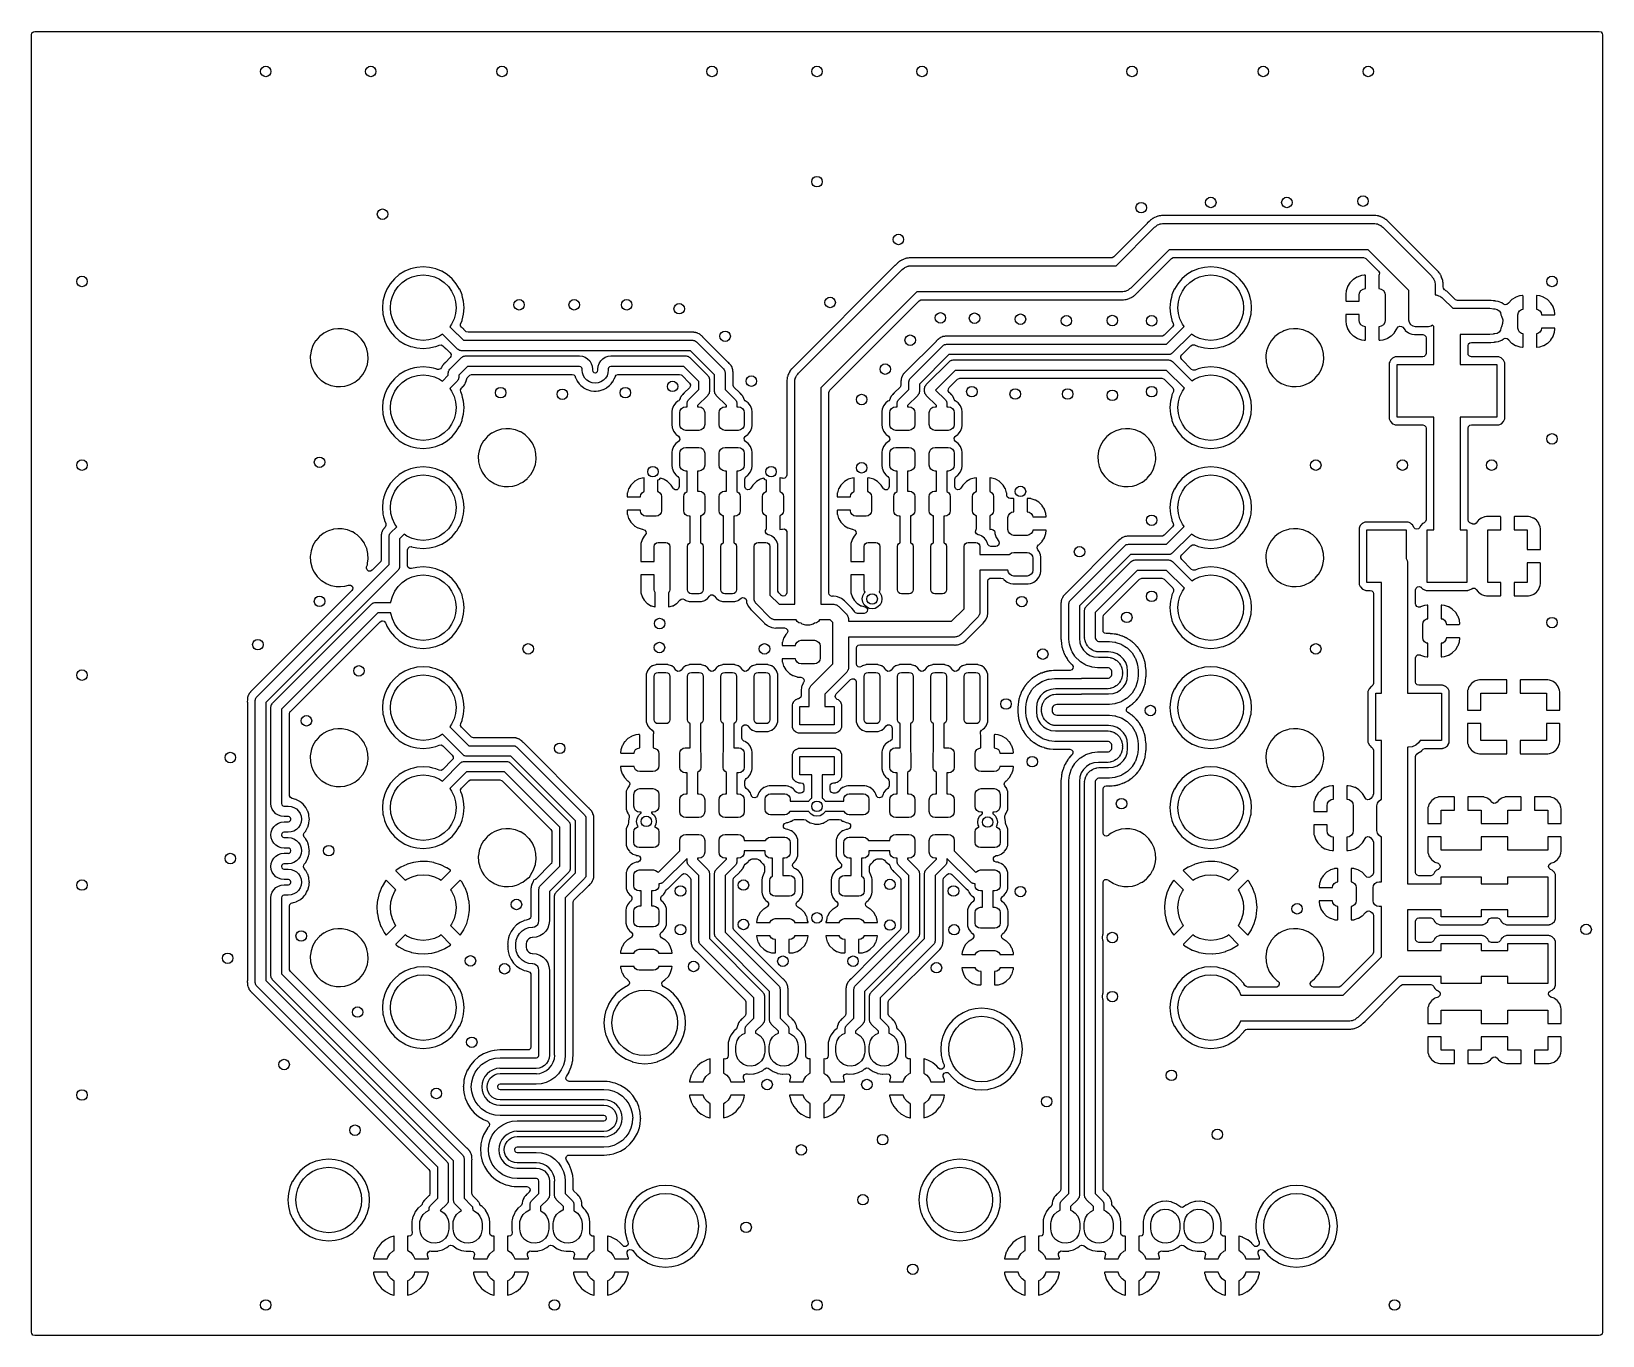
# Model space of a CAD drawing. Extents: x 3.82 to 6.18, y -5.18 to -3.22.
import ezdxf

# ---------------------------------------------------------------- set-up
doc = ezdxf.new("R2010")
doc.units = 0
doc.header["$MEASUREMENT"] = 0
doc.layers.add('BLACK', color=7, linetype='CONTINUOUS')

msp = doc.modelspace()

# ---------------------------------------------------------------- linework, layer by layer
at = {"layer": 'BLACK', "linetype": 'CONTINUOUS'}
for p, q in [((3.82181, -3.22677), (3.8226, -3.22409)), ((3.82181, -5.17323), (3.82181, -3.22677)), ((3.8226, -3.22409), (3.82471, -3.22226)), ((3.82471, -3.22226), (3.82677, -3.22181)), ((3.82677, -3.22181), (6.17323, -3.22181)), ((6.17323, -3.22181), (6.17591, -3.2226)), ((6.17591, -3.2226), (6.17774, -3.22471)), ((6.17774, -3.22471), (6.17819, -3.22677)), ((6.17819, -3.22677), (6.17819, -5.17323)), ((5.49529, -3.50974), (5.44509, -3.55994)), ((5.49534, -3.5097), (5.49529, -3.50974)), ((5.49536, -3.50965), (5.49534, -3.5097)), ((5.49819, -3.50685), (5.49536, -3.50965)), ((5.49921, -3.50583), (5.49819, -3.50685)), ((5.49923, -3.50581), (5.49921, -3.50583)), ((5.49926, -3.50579), (5.49923, -3.50581)), ((5.50018, -3.50487), (5.49926, -3.50579)), ((5.50038, -3.50467), (5.50018, -3.50487)), ((5.50018, -3.50487), (5.50018, -3.50487)), ((5.50061, -3.50453), (5.50038, -3.50467)), ((5.50181, -3.50378), (5.50061, -3.50453)), ((5.50061, -3.50453), (5.50061, -3.50453)), ((5.50222, -3.50349), (5.50181, -3.50378)), ((5.50334, -3.50263), (5.50222, -3.50349)), ((5.50355, -3.50246), (5.50334, -3.50263)), ((5.50334, -3.50263), (5.50334, -3.50263)), ((5.50474, -3.50191), (5.50355, -3.50246)), ((5.50527, -3.50162), (5.50474, -3.50191)), ((5.50606, -3.50112), (5.50527, -3.50162)), ((5.50638, -3.50093), (5.50606, -3.50112)), ((5.50797, -3.50037), (5.50638, -3.50093)), ((5.50843, -3.50018), (5.50797, -3.50037)), ((5.50996, -3.49947), (5.50843, -3.50018)), ((5.51023, -3.49941), (5.50996, -3.49947)), ((5.51124, -3.49919), (5.51023, -3.49941)), ((5.51023, -3.49941), (5.51023, -3.49941)), ((5.51182, -3.49903), (5.51124, -3.49919)), ((5.51305, -3.4986), (5.51182, -3.49903)), ((5.51273, -3.51146), (5.51455, -3.51063)), ((5.51333, -3.49857), (5.51305, -3.4986)), ((5.51432, -3.49846), (5.51333, -3.49857)), ((5.51333, -3.49857), (5.51333, -3.49857)), ((5.51473, -3.49841), (5.51432, -3.49846)), ((5.51455, -3.51063), (5.51534, -3.51052)), ((5.51522, -3.49833), (5.51473, -3.49841)), ((5.51687, -3.49797), (5.51522, -3.49833)), ((5.51534, -3.51052), (5.51609, -3.51025)), ((5.51609, -3.51025), (5.51809, -3.51013)), ((5.52033, -3.49801), (5.51687, -3.49797)), ((5.51809, -3.51013), (5.52008, -3.50984)), ((5.52008, -3.50984), (5.83465, -3.50984)), ((5.52038, -3.49801), (5.52033, -3.49801)), ((5.52044, -3.49801), (5.52038, -3.49801)), ((5.83111, -3.49801), (5.52044, -3.49801)), ((5.83117, -3.49801), (5.83111, -3.49801)), ((5.83122, -3.498), (5.83117, -3.49801)), ((5.83136, -3.498), (5.83122, -3.498)), ((5.83519, -3.49801), (5.83136, -3.498)), ((5.83136, -3.498), (5.83136, -3.498)), ((5.83465, -3.50984), (5.83489, -3.50984)), ((5.83489, -3.50984), (5.83687, -3.51015)), ((5.83521, -3.49801), (5.83519, -3.49801)), ((5.83664, -3.49801), (5.83521, -3.49801)), ((5.83667, -3.49802), (5.83664, -3.49801)), ((5.83671, -3.49802), (5.83667, -3.49802)), ((5.83801, -3.49802), (5.83671, -3.49802)), ((5.83687, -3.51015), (5.83887, -3.5103)), ((5.83829, -3.49802), (5.83801, -3.49802)), ((5.83801, -3.49802), (5.83801, -3.49802)), ((5.83994, -3.4984), (5.83829, -3.49802)), ((5.83887, -3.5103), (5.83962, -3.51058)), ((5.83962, -3.51058), (5.8404, -3.5107)), ((5.84043, -3.49849), (5.83994, -3.4984)), ((5.8404, -3.5107), (5.84222, -3.51156)), ((5.8421, -3.4987), (5.84043, -3.49849)), ((5.84236, -3.4988), (5.8421, -3.4987)), ((5.84333, -3.49915), (5.84236, -3.4988)), ((5.84236, -3.4988), (5.84236, -3.4988)), ((5.84391, -3.49932), (5.84333, -3.49915)), ((5.84416, -3.49938), (5.84391, -3.49932)), ((5.84491, -3.49955), (5.84416, -3.49938)), ((5.84518, -3.49961), (5.84491, -3.49955)), ((5.84491, -3.49955), (5.84491, -3.49955)), ((5.84543, -3.49973), (5.84518, -3.49961)), ((5.8467, -3.50035), (5.84543, -3.49973)), ((5.84543, -3.49973), (5.84543, -3.49973)), ((5.84716, -3.50054), (5.8467, -3.50035)), ((5.84821, -3.50093), (5.84716, -3.50054)), ((5.84875, -3.50112), (5.84821, -3.50093)), ((5.84898, -3.50127), (5.84875, -3.50112)), ((5.84984, -3.50183), (5.84898, -3.50127)), ((5.85037, -3.50212), (5.84984, -3.50183)), ((5.85155, -3.50269), (5.85037, -3.50212)), ((5.85176, -3.50286), (5.85155, -3.50269)), ((5.85286, -3.50374), (5.85176, -3.50286)), ((5.85327, -3.50404), (5.85286, -3.50374)), ((5.85446, -3.5048), (5.85327, -3.50404)), ((5.85469, -3.50495), (5.85446, -3.5048)), ((5.85446, -3.5048), (5.85446, -3.5048)), ((5.85555, -3.50583), (5.85469, -3.50495)), ((5.85715, -3.50746), (5.85555, -3.50583)), ((5.85719, -3.5075), (5.85715, -3.50746)), ((5.92727, -3.57758), (5.85719, -3.5075)), ((5.44854, -3.57323), (5.50616, -3.51561)), ((5.50616, -3.51561), (5.50633, -3.51544)), ((5.50633, -3.51544), (5.50795, -3.51425)), ((5.50795, -3.51425), (5.50947, -3.51294)), ((5.50947, -3.51294), (5.5102, -3.51262)), ((5.5102, -3.51262), (5.51084, -3.51215)), ((5.51084, -3.51215), (5.51273, -3.51146)), ((5.84222, -3.51156), (5.8441, -3.51226)), ((5.8441, -3.51226), (5.84473, -3.51274)), ((5.84473, -3.51274), (5.84545, -3.51307)), ((5.84545, -3.51307), (5.84696, -3.5144)), ((5.84696, -3.5144), (5.84857, -3.51561)), ((5.84857, -3.51561), (5.9214, -3.58844)), ((5.52823, -3.54921), (5.47061, -3.60683)), ((5.82649, -3.54921), (5.52823, -3.54921)), ((5.8878, -3.61052), (5.82649, -3.54921)), ((4.38165, -3.58166), (4.37346, -3.58668)), ((4.38183, -3.58159), (4.38165, -3.58166)), ((4.39035, -3.57806), (4.38183, -3.58159)), ((4.38183, -3.58159), (4.38183, -3.58159)), ((4.39053, -3.57799), (4.39035, -3.57806)), ((4.39035, -3.57806), (4.39035, -3.57806)), ((4.39072, -3.57794), (4.39053, -3.57799)), ((4.39499, -3.57691), (4.39072, -3.57794)), ((4.39072, -3.57794), (4.39072, -3.57794)), ((4.39987, -3.57574), (4.39499, -3.57691)), ((4.40945, -3.57499), (4.39987, -3.57574)), ((4.41903, -3.57574), (4.40945, -3.57499)), ((4.42391, -3.57691), (4.41903, -3.57574)), ((4.42818, -3.57794), (4.42391, -3.57691)), ((4.42837, -3.57799), (4.42818, -3.57794)), ((4.42818, -3.57794), (4.42818, -3.57794)), ((4.42855, -3.57806), (4.42837, -3.57799)), ((4.43707, -3.58159), (4.42855, -3.57806)), ((4.42855, -3.57806), (4.42855, -3.57806)), ((4.43725, -3.58166), (4.43707, -3.58159)), ((4.43707, -3.58159), (4.43707, -3.58159)), ((4.44544, -3.58668), (4.43725, -3.58166)), ((5.11695, -3.57313), (4.96419, -3.72589)), ((4.9723, -3.73451), (5.12781, -3.57899)), ((5.11699, -3.57308), (5.11695, -3.57313)), ((5.11702, -3.57304), (5.11699, -3.57308)), ((5.11984, -3.57023), (5.11702, -3.57304)), ((5.12086, -3.56922), (5.11984, -3.57023)), ((5.12089, -3.5692), (5.12086, -3.56922)), ((5.12091, -3.56917), (5.12089, -3.5692)), ((5.12184, -3.56825), (5.12091, -3.56917)), ((5.12203, -3.56806), (5.12184, -3.56825)), ((5.12184, -3.56825), (5.12184, -3.56825)), ((5.12346, -3.56716), (5.12203, -3.56806)), ((5.12387, -3.56688), (5.12346, -3.56716)), ((5.12521, -3.56584), (5.12387, -3.56688)), ((5.12639, -3.56529), (5.12521, -3.56584)), ((5.12692, -3.565), (5.12639, -3.56529)), ((5.12721, -3.56482), (5.12692, -3.565)), ((5.12803, -3.56431), (5.12721, -3.56482)), ((5.12781, -3.57899), (5.12798, -3.57882)), ((5.12798, -3.57882), (5.12961, -3.57764)), ((5.12962, -3.56376), (5.12803, -3.56431)), ((5.12961, -3.57764), (5.13113, -3.57633)), ((5.13009, -3.56357), (5.12962, -3.56376)), ((5.13162, -3.56285), (5.13009, -3.56357)), ((5.13113, -3.57633), (5.13185, -3.576)), ((5.13289, -3.56258), (5.13162, -3.56285)), ((5.13185, -3.576), (5.13249, -3.57553)), ((5.13249, -3.57553), (5.13438, -3.57485)), ((5.13347, -3.56242), (5.13289, -3.56258)), ((5.13444, -3.56208), (5.13347, -3.56242)), ((5.13438, -3.57485), (5.13621, -3.57402)), ((5.13471, -3.56199), (5.13444, -3.56208)), ((5.13444, -3.56208), (5.13444, -3.56208)), ((5.13498, -3.56196), (5.13471, -3.56199)), ((5.13638, -3.5618), (5.13498, -3.56196)), ((5.13498, -3.56196), (5.13498, -3.56196)), ((5.13621, -3.57402), (5.13699, -3.57391)), ((5.13688, -3.56172), (5.13638, -3.5618)), ((5.13826, -3.56142), (5.13688, -3.56172)), ((5.13699, -3.57391), (5.13774, -3.57364)), ((5.13774, -3.57364), (5.13974, -3.57351)), ((5.13853, -3.56136), (5.13826, -3.56142)), ((5.13826, -3.56142), (5.13826, -3.56142)), ((5.14204, -3.5614), (5.13853, -3.56136)), ((5.13974, -3.57351), (5.14173, -3.57323)), ((5.14173, -3.57323), (5.44854, -3.57323)), ((5.14209, -3.5614), (5.14204, -3.5614)), ((5.44158, -3.5614), (5.14209, -3.5614)), ((5.44264, -3.56128), (5.44158, -3.5614)), ((5.44509, -3.55994), (5.44264, -3.56128)), ((5.48148, -3.6127), (5.53168, -3.5625)), ((5.53168, -3.5625), (5.53413, -3.56116)), ((5.53413, -3.56116), (5.53519, -3.56104)), ((5.53519, -3.56104), (5.81954, -3.56104)), ((5.56275, -3.58166), (5.55456, -3.58668)), ((5.56293, -3.58159), (5.56275, -3.58166)), ((5.57145, -3.57806), (5.56293, -3.58159)), ((5.56293, -3.58159), (5.56293, -3.58159)), ((5.57163, -3.57799), (5.57145, -3.57806)), ((5.57145, -3.57806), (5.57145, -3.57806)), ((5.57182, -3.57794), (5.57163, -3.57799)), ((5.57609, -3.57691), (5.57182, -3.57794)), ((5.57182, -3.57794), (5.57182, -3.57794)), ((5.58097, -3.57574), (5.57609, -3.57691)), ((5.59055, -3.57499), (5.58097, -3.57574)), ((5.60013, -3.57574), (5.59055, -3.57499)), ((5.60501, -3.57691), (5.60013, -3.57574)), ((5.60928, -3.57794), (5.60501, -3.57691)), ((5.60947, -3.57799), (5.60928, -3.57794)), ((5.60928, -3.57794), (5.60928, -3.57794)), ((5.60965, -3.57806), (5.60947, -3.57799)), ((5.61817, -3.58159), (5.60965, -3.57806)), ((5.60965, -3.57806), (5.60965, -3.57806)), ((5.61835, -3.58166), (5.61817, -3.58159)), ((5.61817, -3.58159), (5.61817, -3.58159)), ((5.62654, -3.58668), (5.61835, -3.58166)), ((5.81954, -3.56104), (5.82222, -3.56183)), ((5.82222, -3.56183), (5.82304, -3.5625)), ((5.82304, -3.5625), (5.84213, -3.58158)), ((5.84213, -3.58158), (5.84347, -3.58403)), ((5.92731, -3.57762), (5.92727, -3.57758)), ((5.92735, -3.57765), (5.92731, -3.57762)), ((5.93016, -3.58047), (5.92735, -3.57765)), ((5.93118, -3.58149), (5.93016, -3.58047)), ((5.9312, -3.58152), (5.93118, -3.58149)), ((5.93122, -3.58154), (5.9312, -3.58152)), ((5.93127, -3.58159), (5.93122, -3.58154)), ((5.93234, -3.58266), (5.93127, -3.58159)), ((4.35991, -3.60023), (4.35489, -3.60842)), ((4.36615, -3.59292), (4.35991, -3.60023)), ((4.37346, -3.58668), (4.36615, -3.59292)), ((4.36683, -3.61161), (4.37175, -3.60459)), ((4.37175, -3.60459), (4.37782, -3.59852)), ((4.37782, -3.59852), (4.38484, -3.5936)), ((4.38484, -3.5936), (4.39262, -3.58998)), ((4.39262, -3.58998), (4.4009, -3.58776)), ((4.4009, -3.58776), (4.40945, -3.58701)), ((4.40945, -3.58701), (4.41799, -3.58776)), ((4.41799, -3.58776), (4.42628, -3.58998)), ((4.42628, -3.58998), (4.43406, -3.5936)), ((4.43406, -3.5936), (4.44108, -3.59852)), ((4.44108, -3.59852), (4.44715, -3.60459)), ((4.45275, -3.59292), (4.44544, -3.58668)), ((4.44715, -3.60459), (4.45207, -3.61161)), ((4.45899, -3.60023), (4.45275, -3.59292)), ((4.46401, -3.60842), (4.45899, -3.60023)), ((5.54101, -3.60023), (5.53599, -3.60842)), ((5.54725, -3.59292), (5.54101, -3.60023)), ((5.55456, -3.58668), (5.54725, -3.59292)), ((5.54793, -3.61161), (5.55285, -3.60459)), ((5.55285, -3.60459), (5.55892, -3.59852)), ((5.55892, -3.59852), (5.56594, -3.5936)), ((5.56594, -3.5936), (5.57372, -3.58998)), ((5.57372, -3.58998), (5.58201, -3.58776)), ((5.58201, -3.58776), (5.59055, -3.58701)), ((5.59055, -3.58701), (5.5991, -3.58776)), ((5.5991, -3.58776), (5.60738, -3.58998)), ((5.60738, -3.58998), (5.61516, -3.5936)), ((5.61516, -3.5936), (5.62218, -3.59852)), ((5.62218, -3.59852), (5.62825, -3.60459)), ((5.63385, -3.59292), (5.62654, -3.58668)), ((5.62825, -3.60459), (5.63317, -3.61161)), ((5.64009, -3.60023), (5.63385, -3.59292)), ((5.64511, -3.60842), (5.64009, -3.60023)), ((5.79551, -3.6051), (5.7935, -3.61117)), ((5.79576, -3.60458), (5.79551, -3.6051)), ((5.7991, -3.59914), (5.79576, -3.60458)), ((5.79946, -3.59869), (5.7991, -3.59914)), ((5.80397, -3.59418), (5.79946, -3.59869)), ((5.80442, -3.59382), (5.80397, -3.59418)), ((5.80984, -3.59046), (5.80442, -3.59382)), ((5.81036, -3.59022), (5.80984, -3.59046)), ((5.81643, -3.58819), (5.81036, -3.59022)), ((5.81696, -3.58808), (5.81643, -3.58819)), ((5.82072, -3.58769), (5.81696, -3.58808)), ((5.82098, -3.58768), (5.82072, -3.58769)), ((5.82214, -3.58768), (5.82098, -3.58768)), ((5.82245, -3.58774), (5.82214, -3.58768)), ((5.8225, -3.58779), (5.82245, -3.58774)), ((5.82268, -3.58839), (5.8225, -3.58779)), ((5.82268, -3.60771), (5.82268, -3.58839)), ((5.84281, -3.5876), (5.84268, -3.58821)), ((5.84268, -3.58821), (5.84268, -3.60771)), ((5.84327, -3.58682), (5.84281, -3.5876)), ((5.84347, -3.58403), (5.84327, -3.58682)), ((5.9214, -3.58844), (5.92157, -3.58861)), ((5.92157, -3.58861), (5.92275, -3.59024)), ((5.92275, -3.59024), (5.92406, -3.59176)), ((5.92406, -3.59176), (5.92439, -3.59248)), ((5.92439, -3.59248), (5.92486, -3.59312)), ((5.92486, -3.59312), (5.92554, -3.59501)), ((5.92554, -3.59501), (5.92637, -3.59684)), ((5.92637, -3.59684), (5.92649, -3.59762)), ((5.92649, -3.59762), (5.92676, -3.59837)), ((5.92676, -3.59837), (5.92688, -3.60037)), ((5.92688, -3.60037), (5.92717, -3.60236)), ((5.92717, -3.60236), (5.92717, -3.61687)), ((5.93319, -3.58403), (5.93234, -3.58266)), ((5.93323, -3.58409), (5.93319, -3.58403)), ((5.93352, -3.5845), (5.93323, -3.58409)), ((5.93438, -3.58562), (5.93352, -3.5845)), ((5.93455, -3.58584), (5.93438, -3.58562)), ((5.93467, -3.58609), (5.93455, -3.58584)), ((5.9351, -3.58702), (5.93467, -3.58609)), ((5.93467, -3.58609), (5.93467, -3.58609)), ((5.93539, -3.58755), (5.9351, -3.58702)), ((5.93608, -3.58866), (5.93539, -3.58755)), ((5.93617, -3.58892), (5.93608, -3.58866)), ((5.93664, -3.59025), (5.93617, -3.58892)), ((5.93617, -3.58892), (5.93617, -3.58892)), ((5.93683, -3.59072), (5.93664, -3.59025)), ((5.93754, -3.59225), (5.93683, -3.59072)), ((5.9376, -3.59252), (5.93754, -3.59225)), ((5.93781, -3.59352), (5.9376, -3.59252)), ((5.9376, -3.59252), (5.9376, -3.59252)), ((5.93798, -3.5941), (5.93781, -3.59352)), ((5.93841, -3.59534), (5.93798, -3.5941)), ((5.93844, -3.59561), (5.93841, -3.59534)), ((5.9386, -3.59701), (5.93844, -3.59561)), ((5.93844, -3.59561), (5.93844, -3.59561)), ((5.93868, -3.59751), (5.9386, -3.59701)), ((5.93903, -3.59916), (5.93868, -3.59751)), ((5.939, -3.60267), (5.93903, -3.59943)), ((5.939, -3.60272), (5.939, -3.60267)), ((5.939, -3.6051), (5.939, -3.60272)), ((5.93946, -3.6072), (5.939, -3.6051)), ((5.93903, -3.59943), (5.93903, -3.59916)), ((4.34897, -3.62664), (4.34822, -3.63622)), ((4.35036, -3.62087), (4.34897, -3.62664)), ((4.35117, -3.61749), (4.35036, -3.62087)), ((4.35121, -3.6173), (4.35117, -3.61749)), ((4.35117, -3.61749), (4.35117, -3.61749)), ((4.35129, -3.61712), (4.35121, -3.6173)), ((4.35482, -3.6086), (4.35129, -3.61712)), ((4.35129, -3.61712), (4.35129, -3.61712)), ((4.35489, -3.60842), (4.35482, -3.6086)), ((4.35482, -3.6086), (4.35482, -3.6086)), ((4.36024, -3.63622), (4.36098, -3.62767)), ((4.36098, -3.62767), (4.3632, -3.61939)), ((4.3632, -3.61939), (4.36683, -3.61161)), ((4.45207, -3.61161), (4.45569, -3.61939)), ((4.45569, -3.61939), (4.45791, -3.62767)), ((4.45791, -3.62767), (4.45866, -3.63622)), ((4.46408, -3.6086), (4.46401, -3.60842)), ((4.46761, -3.61712), (4.46408, -3.6086)), ((4.46408, -3.6086), (4.46408, -3.6086)), ((4.46768, -3.6173), (4.46761, -3.61712)), ((4.46761, -3.61712), (4.46761, -3.61712)), ((4.46773, -3.61749), (4.46768, -3.6173)), ((4.46854, -3.62087), (4.46773, -3.61749)), ((4.46773, -3.61749), (4.46773, -3.61749)), ((4.46993, -3.62664), (4.46854, -3.62087)), ((4.47068, -3.63622), (4.46993, -3.62664)), ((5.14989, -3.6126), (5.00591, -3.75658)), ((5.01919, -3.76003), (5.15333, -3.62588)), ((5.45669, -3.6126), (5.14989, -3.6126)), ((5.15333, -3.62588), (5.15579, -3.62454)), ((5.15579, -3.62454), (5.15684, -3.62443)), ((5.15684, -3.62443), (5.45634, -3.62443)), ((5.45634, -3.62443), (5.45639, -3.62443)), ((5.45639, -3.62443), (5.4599, -3.62447)), ((5.45868, -3.61231), (5.45669, -3.6126)), ((5.46068, -3.61219), (5.45868, -3.61231)), ((5.4599, -3.62447), (5.46155, -3.62411)), ((5.46143, -3.61192), (5.46068, -3.61219)), ((5.46222, -3.61181), (5.46143, -3.61192)), ((5.46155, -3.62411), (5.46204, -3.62403)), ((5.46204, -3.62403), (5.46262, -3.62396)), ((5.46405, -3.61098), (5.46222, -3.61181)), ((5.46262, -3.62396), (5.46344, -3.62387)), ((5.46344, -3.62387), (5.46372, -3.62384)), ((5.46344, -3.62387), (5.46344, -3.62387)), ((5.46372, -3.62384), (5.46495, -3.62341)), ((5.46593, -3.61029), (5.46405, -3.61098)), ((5.46495, -3.62341), (5.46553, -3.62325)), ((5.46553, -3.62325), (5.46654, -3.62303)), ((5.46658, -3.60983), (5.46593, -3.61029)), ((5.46654, -3.62303), (5.46681, -3.62297)), ((5.46654, -3.62303), (5.46654, -3.62303)), ((5.4673, -3.6095), (5.46658, -3.60983)), ((5.46681, -3.62297), (5.46834, -3.62226)), ((5.46882, -3.60819), (5.4673, -3.6095)), ((5.46834, -3.62226), (5.4688, -3.62207)), ((5.4688, -3.62207), (5.4704, -3.62152)), ((5.47044, -3.607), (5.46882, -3.60819)), ((5.4704, -3.62152), (5.4715, -3.62082)), ((5.47061, -3.60683), (5.47044, -3.607)), ((5.4715, -3.62082), (5.47203, -3.62054)), ((5.47203, -3.62054), (5.47322, -3.61998)), ((5.47322, -3.61998), (5.47455, -3.61895)), ((5.47455, -3.61895), (5.47496, -3.61866)), ((5.47496, -3.61866), (5.47616, -3.61792)), ((5.47616, -3.61792), (5.47639, -3.61777)), ((5.47616, -3.61792), (5.47616, -3.61792)), ((5.47639, -3.61777), (5.47752, -3.61665)), ((5.47752, -3.61665), (5.47754, -3.61663)), ((5.47754, -3.61663), (5.47757, -3.61661)), ((5.47757, -3.61661), (5.47858, -3.61559)), ((5.47858, -3.61559), (5.48141, -3.61279)), ((5.48141, -3.61279), (5.48144, -3.61275)), ((5.48144, -3.61275), (5.48148, -3.6127)), ((5.53007, -3.62664), (5.52932, -3.63622)), ((5.53146, -3.62087), (5.53007, -3.62664)), ((5.53227, -3.61749), (5.53146, -3.62087)), ((5.53232, -3.6173), (5.53227, -3.61749)), ((5.53227, -3.61749), (5.53227, -3.61749)), ((5.53239, -3.61712), (5.53232, -3.6173)), ((5.53592, -3.6086), (5.53239, -3.61712)), ((5.53239, -3.61712), (5.53239, -3.61712)), ((5.53599, -3.60842), (5.53592, -3.6086)), ((5.53592, -3.6086), (5.53592, -3.6086)), ((5.54134, -3.63622), (5.54209, -3.62767)), ((5.54209, -3.62767), (5.54431, -3.61939)), ((5.54431, -3.61939), (5.54793, -3.61161)), ((5.63317, -3.61161), (5.6368, -3.61939)), ((5.6368, -3.61939), (5.63902, -3.62767)), ((5.63902, -3.62767), (5.63976, -3.63622)), ((5.64518, -3.6086), (5.64511, -3.60842)), ((5.64871, -3.61712), (5.64518, -3.6086)), ((5.64518, -3.6086), (5.64518, -3.6086)), ((5.64879, -3.6173), (5.64871, -3.61712)), ((5.64871, -3.61712), (5.64871, -3.61712)), ((5.64883, -3.61749), (5.64879, -3.6173)), ((5.64964, -3.62087), (5.64883, -3.61749)), ((5.64883, -3.61749), (5.64883, -3.61749)), ((5.65076, -3.62551), (5.64964, -3.62087)), ((5.65103, -3.62664), (5.65076, -3.62551)), ((5.65178, -3.63622), (5.65103, -3.62664)), ((5.79301, -3.61541), (5.79299, -3.61566)), ((5.79299, -3.61566), (5.79299, -3.62551)), ((5.79299, -3.62551), (5.79317, -3.62611)), ((5.79339, -3.6117), (5.79301, -3.61541)), ((5.79317, -3.62611), (5.79322, -3.62615)), ((5.79322, -3.62615), (5.79353, -3.62622)), ((5.7935, -3.61117), (5.79339, -3.6117)), ((5.79353, -3.62622), (5.81299, -3.62622)), ((5.81299, -3.61752), (5.81374, -3.61375)), ((5.81299, -3.62622), (5.81299, -3.61752)), ((5.81374, -3.61375), (5.81587, -3.61056)), ((5.81587, -3.61056), (5.81907, -3.60843)), ((5.81907, -3.60843), (5.82268, -3.60771)), ((5.84268, -3.60771), (5.84629, -3.60843)), ((5.84629, -3.60843), (5.84948, -3.61056)), ((5.84948, -3.61056), (5.85161, -3.61375)), ((5.85161, -3.61375), (5.85236, -3.61752)), ((5.85236, -3.61752), (5.85236, -3.65492)), ((5.8878, -3.65492), (5.8878, -3.61052)), ((5.92717, -3.61687), (5.92883, -3.61699)), ((5.92883, -3.61699), (5.92958, -3.61727)), ((5.92958, -3.61727), (5.93036, -3.6174)), ((5.93036, -3.6174), (5.93218, -3.61825)), ((5.93218, -3.61825), (5.93406, -3.61895)), ((5.93406, -3.61895), (5.9347, -3.61943)), ((5.9347, -3.61943), (5.93541, -3.61977)), ((5.93541, -3.61977), (5.93692, -3.6211)), ((5.93692, -3.6211), (5.93853, -3.6223)), ((5.93853, -3.6223), (5.95343, -3.6372)), ((5.9413, -3.60928), (5.93946, -3.6072)), ((5.94151, -3.60938), (5.9413, -3.60928)), ((5.94172, -3.60956), (5.94151, -3.60938)), ((5.94283, -3.61044), (5.94172, -3.60956)), ((5.94172, -3.60956), (5.94172, -3.60956)), ((5.94323, -3.61073), (5.94283, -3.61044)), ((5.94442, -3.61149), (5.94323, -3.61073)), ((5.94465, -3.61164), (5.94442, -3.61149)), ((5.94442, -3.61149), (5.94442, -3.61149)), ((5.94568, -3.6127), (5.94465, -3.61164)), ((5.94711, -3.61415), (5.94568, -3.6127)), ((5.94715, -3.61419), (5.94711, -3.61415)), ((5.95688, -3.62392), (5.94715, -3.61419)), ((5.9577, -3.62459), (5.95688, -3.62392)), ((5.96038, -3.62537), (5.9577, -3.62459)), ((6.01086, -3.62537), (5.96038, -3.62537)), ((6.01101, -3.62539), (6.01086, -3.62537)), ((6.01408, -3.62578), (6.01101, -3.62539)), ((6.01101, -3.62539), (6.01101, -3.62539)), ((6.01632, -3.62606), (6.01408, -3.62578)), ((6.01658, -3.62616), (6.01632, -3.62606)), ((6.01683, -3.62622), (6.01658, -3.62616)), ((6.01799, -3.62636), (6.01683, -3.62622)), ((6.01834, -3.62636), (6.01799, -3.62636)), ((6.02171, -3.62677), (6.01834, -3.62636)), ((6.02698, -3.62885), (6.02171, -3.62677)), ((6.04179, -3.62448), (6.03744, -3.62884)), ((6.04224, -3.62413), (6.04179, -3.62448)), ((6.04747, -3.62089), (6.04224, -3.62413)), ((6.04799, -3.62064), (6.04747, -3.62089)), ((6.05384, -3.61869), (6.04799, -3.62064)), ((6.05437, -3.61858), (6.05384, -3.61869)), ((6.05799, -3.6182), (6.05437, -3.61858)), ((6.05825, -3.61819), (6.05799, -3.6182)), ((6.05836, -3.61819), (6.05825, -3.61819)), ((6.05867, -3.61825), (6.05836, -3.61819)), ((6.05872, -3.6183), (6.05867, -3.61825)), ((6.0589, -3.6189), (6.05872, -3.6183)), ((6.0589, -3.63842), (6.0589, -3.6189)), ((6.07896, -3.61842), (6.0789, -3.61872)), ((6.0789, -3.61872), (6.0789, -3.63842)), ((6.07901, -3.61837), (6.07896, -3.61842)), ((6.0796, -3.61819), (6.07901, -3.61837)), ((6.0798, -3.6182), (6.0796, -3.61819)), ((6.08338, -3.61857), (6.0798, -3.6182)), ((6.0839, -3.61868), (6.08338, -3.61857)), ((6.08976, -3.62062), (6.0839, -3.61868)), ((6.09028, -3.62087), (6.08976, -3.62062)), ((6.09552, -3.62409), (6.09028, -3.62087)), ((6.09597, -3.62445), (6.09552, -3.62409)), ((6.10032, -3.6288), (6.09597, -3.62445)), ((6.10068, -3.62925), (6.10032, -3.6288)), ((4.34822, -3.63622), (4.34897, -3.6458)), ((4.34897, -3.6458), (4.35121, -3.65514)), ((4.36098, -3.64477), (4.36024, -3.63622)), ((4.3632, -3.65305), (4.36098, -3.64477)), ((4.45791, -3.64477), (4.45569, -3.65305)), ((4.45866, -3.63622), (4.45791, -3.64477)), ((4.46768, -3.65514), (4.46993, -3.6458)), ((4.46993, -3.6458), (4.47068, -3.63622)), ((5.52932, -3.63622), (5.53007, -3.6458)), ((5.53007, -3.6458), (5.53232, -3.65514)), ((5.54209, -3.64477), (5.54134, -3.63622)), ((5.54431, -3.65305), (5.54209, -3.64477)), ((5.63902, -3.64477), (5.6368, -3.65305)), ((5.63976, -3.63622), (5.63902, -3.64477)), ((5.64879, -3.65514), (5.65103, -3.6458)), ((5.65103, -3.6458), (5.65178, -3.63622)), ((5.79306, -3.64645), (5.79299, -3.64675)), ((5.79299, -3.64675), (5.79299, -3.65678)), ((5.79311, -3.6464), (5.79306, -3.64645)), ((5.79371, -3.64622), (5.79311, -3.6464)), ((5.81299, -3.64622), (5.79371, -3.64622)), ((5.81299, -3.65492), (5.81299, -3.64622)), ((5.95343, -3.6372), (6.00886, -3.6372)), ((6.00886, -3.6372), (6.0091, -3.63721)), ((6.0091, -3.63721), (6.01461, -3.63806)), ((6.01461, -3.63806), (6.01488, -3.63819)), ((6.01488, -3.63819), (6.01673, -3.63819)), ((6.01673, -3.63819), (6.02012, -3.63886)), ((6.02012, -3.63886), (6.023, -3.64078)), ((6.023, -3.64078), (6.02492, -3.64366)), ((6.02492, -3.64366), (6.02555, -3.64682)), ((6.02555, -3.64682), (6.02683, -3.64885)), ((6.02683, -3.64885), (6.02836, -3.65422)), ((6.02969, -3.63091), (6.02698, -3.62885)), ((6.03208, -3.63188), (6.02969, -3.63091)), ((6.03484, -3.63143), (6.03208, -3.63188)), ((6.03692, -3.62956), (6.03484, -3.63143)), ((6.03709, -3.62929), (6.03692, -3.62956)), ((6.03744, -3.62884), (6.03709, -3.62929)), ((6.05118, -3.64705), (6.05186, -3.64366)), ((6.05118, -3.66673), (6.05118, -3.64705)), ((6.05186, -3.64366), (6.05378, -3.64078)), ((6.05378, -3.64078), (6.05665, -3.63886)), ((6.05665, -3.63886), (6.0589, -3.63842)), ((6.0789, -3.63842), (6.08115, -3.63886)), ((6.08115, -3.63886), (6.08402, -3.64078)), ((6.08402, -3.64078), (6.08594, -3.64366)), ((6.08594, -3.64366), (6.08658, -3.64689)), ((6.08658, -3.64689), (6.1059, -3.64689)), ((6.10392, -3.63448), (6.10068, -3.62925)), ((6.10416, -3.635), (6.10392, -3.63448)), ((6.10611, -3.64085), (6.10416, -3.635)), ((6.1059, -3.64689), (6.1065, -3.64671)), ((6.10622, -3.64138), (6.10611, -3.64085)), ((6.1066, -3.645), (6.10622, -3.64138)), ((6.1065, -3.64671), (6.10655, -3.64666)), ((6.10655, -3.64666), (6.10661, -3.64636)), ((6.10661, -3.64526), (6.1066, -3.645)), ((6.10661, -3.64636), (6.10661, -3.64526)), ((4.25977, -3.67474), (4.25364, -3.67956)), ((4.25995, -3.67459), (4.25977, -3.67474)), ((4.26016, -3.67449), (4.25995, -3.67459)), ((4.26546, -3.67176), (4.26016, -3.67449)), ((4.26016, -3.67449), (4.26016, -3.67449)), ((4.2673, -3.67081), (4.26546, -3.67176)), ((4.27292, -3.66916), (4.2673, -3.67081)), ((4.27501, -3.66855), (4.27292, -3.66916)), ((4.27523, -3.66848), (4.27501, -3.66855)), ((4.27501, -3.66855), (4.27501, -3.66855)), ((4.2814, -3.66789), (4.27523, -3.66848)), ((4.28749, -3.66789), (4.2814, -3.66789)), ((4.28771, -3.6679), (4.28749, -3.66789)), ((4.28789, -3.66794), (4.28771, -3.6679)), ((4.29559, -3.66944), (4.28789, -3.66794)), ((4.28789, -3.66794), (4.28789, -3.66794)), ((4.29583, -3.66949), (4.29559, -3.66944)), ((4.29559, -3.66944), (4.29559, -3.66944)), ((4.29604, -3.66958), (4.29583, -3.66949)), ((4.29605, -3.66958), (4.29604, -3.66958)), ((4.30294, -3.67235), (4.29605, -3.66958)), ((4.30349, -3.67258), (4.30294, -3.67235)), ((4.30369, -3.67271), (4.30349, -3.67258)), ((4.30662, -3.67459), (4.30369, -3.67271)), ((4.30369, -3.67271), (4.30369, -3.67271)), ((4.31044, -3.67706), (4.30662, -3.67459)), ((4.35121, -3.65514), (4.35129, -3.65532)), ((4.35129, -3.65532), (4.35129, -3.65532)), ((4.35129, -3.65532), (4.35482, -3.66384)), ((4.35482, -3.66384), (4.35489, -3.66402)), ((4.35489, -3.66402), (4.35991, -3.67221)), ((4.35991, -3.67221), (4.36615, -3.67952)), ((4.36683, -3.66083), (4.3632, -3.65305)), ((4.37175, -3.66785), (4.36683, -3.66083)), ((4.37782, -3.67392), (4.37175, -3.66785)), ((4.38484, -3.67884), (4.37782, -3.67392)), ((4.45207, -3.66083), (4.44924, -3.66487)), ((4.44924, -3.66487), (4.45963, -3.67526)), ((4.45569, -3.65305), (4.45207, -3.66083)), ((4.45963, -3.67526), (4.46069, -3.67593)), ((4.46069, -3.67593), (4.4698, -3.68504)), ((4.46547, -3.66329), (4.46549, -3.6605)), ((4.46695, -3.66566), (4.46547, -3.66329)), ((4.46549, -3.6605), (4.46565, -3.66004)), ((4.46565, -3.66004), (4.46761, -3.65532)), ((4.46742, -3.66607), (4.46695, -3.66566)), ((4.46773, -3.66632), (4.46742, -3.66607)), ((4.46761, -3.65532), (4.46768, -3.65514)), ((4.46761, -3.65532), (4.46761, -3.65532)), ((4.46791, -3.66646), (4.46773, -3.66632)), ((4.46805, -3.66656), (4.46791, -3.66646)), ((4.46849, -3.667), (4.46805, -3.66656)), ((4.46872, -3.66721), (4.46849, -3.667)), ((4.47028, -3.66859), (4.46872, -3.66721)), ((4.47047, -3.66889), (4.47028, -3.66859)), ((4.4707, -3.66916), (4.47047, -3.66889)), ((4.47071, -3.66915), (4.4707, -3.66916)), ((4.47101, -3.66952), (4.47071, -3.66915)), ((4.47324, -3.67176), (4.47101, -3.66952)), ((4.47407, -3.67242), (4.47324, -3.67176)), ((4.47675, -3.67321), (4.47407, -3.67242)), ((4.81094, -3.67321), (4.47675, -3.67321)), ((4.8115, -3.67315), (4.81094, -3.67321)), ((4.81185, -3.67313), (4.8115, -3.67315)), ((4.8115, -3.67315), (4.8115, -3.67315)), ((4.8122, -3.67305), (4.81185, -3.67313)), ((4.81352, -3.67315), (4.8122, -3.67305)), ((4.81412, -3.6732), (4.81352, -3.67315)), ((4.81449, -3.67321), (4.81412, -3.6732)), ((4.81509, -3.67321), (4.81449, -3.67321)), ((4.81561, -3.67329), (4.81509, -3.67321)), ((4.816, -3.67333), (4.81561, -3.67329)), ((4.81783, -3.67347), (4.816, -3.67333)), ((4.81816, -3.67359), (4.81783, -3.67347)), ((4.81831, -3.67363), (4.81816, -3.67359)), ((4.81888, -3.67378), (4.81831, -3.67363)), ((4.81902, -3.67382), (4.81888, -3.67378)), ((4.81937, -3.67388), (4.81902, -3.67382)), ((4.81969, -3.67403), (4.81937, -3.67388)), ((4.82103, -3.67465), (4.81969, -3.67403)), ((4.81969, -3.67403), (4.81969, -3.67403)), ((4.8214, -3.67481), (4.82103, -3.67465)), ((4.82311, -3.67545), (4.8214, -3.67481)), ((4.8234, -3.67566), (4.82311, -3.67545)), ((4.82353, -3.67574), (4.8234, -3.67566)), ((4.82404, -3.67604), (4.82353, -3.67574)), ((5.53315, -3.66516), (5.52065, -3.67766)), ((5.5241, -3.69094), (5.55052, -3.66452)), ((5.53232, -3.65514), (5.53239, -3.65532)), ((5.53239, -3.65532), (5.53239, -3.65532)), ((5.53239, -3.65532), (5.53423, -3.65976)), ((5.56155, -3.67576), (5.53292, -3.7044)), ((5.53453, -3.66254), (5.53315, -3.66516)), ((5.53423, -3.65976), (5.53453, -3.66254)), ((5.54793, -3.66083), (5.54431, -3.65305)), ((5.55052, -3.66452), (5.54793, -3.66083)), ((5.56594, -3.67884), (5.56155, -3.67576)), ((5.62218, -3.67392), (5.61516, -3.67884)), ((5.62825, -3.66785), (5.62218, -3.67392)), ((5.63317, -3.66083), (5.62825, -3.66785)), ((5.6368, -3.65305), (5.63317, -3.66083)), ((5.63385, -3.67952), (5.64009, -3.67221)), ((5.64009, -3.67221), (5.64511, -3.66402)), ((5.64511, -3.66402), (5.64518, -3.66384)), ((5.64518, -3.66384), (5.64811, -3.65678)), ((5.64811, -3.65678), (5.64871, -3.65532)), ((5.64871, -3.65532), (5.64879, -3.65514)), ((5.64871, -3.65532), (5.64871, -3.65532)), ((5.69284, -3.67474), (5.68671, -3.67956)), ((5.69302, -3.67459), (5.69284, -3.67474)), ((5.69323, -3.67449), (5.69302, -3.67459)), ((5.69853, -3.67176), (5.69323, -3.67449)), ((5.69323, -3.67449), (5.69323, -3.67449)), ((5.70037, -3.67081), (5.69853, -3.67176)), ((5.70599, -3.66916), (5.70037, -3.67081)), ((5.70808, -3.66855), (5.70599, -3.66916)), ((5.70831, -3.66848), (5.70808, -3.66855)), ((5.70808, -3.66855), (5.70808, -3.66855)), ((5.71447, -3.66789), (5.70831, -3.66848)), ((5.72057, -3.66789), (5.71447, -3.66789)), ((5.72078, -3.6679), (5.72057, -3.66789)), ((5.72096, -3.66794), (5.72078, -3.6679)), ((5.72867, -3.66944), (5.72096, -3.66794)), ((5.72096, -3.66794), (5.72096, -3.66794)), ((5.7289, -3.66949), (5.72867, -3.66944)), ((5.72867, -3.66944), (5.72867, -3.66944)), ((5.72912, -3.66958), (5.7289, -3.66949)), ((5.73601, -3.67235), (5.72912, -3.66958)), ((5.72912, -3.66958), (5.72912, -3.66958)), ((5.73657, -3.67258), (5.73601, -3.67235)), ((5.73676, -3.67271), (5.73657, -3.67258)), ((5.73969, -3.67459), (5.73676, -3.67271)), ((5.73676, -3.67271), (5.73676, -3.67271)), ((5.74351, -3.67706), (5.73969, -3.67459)), ((5.79299, -3.65678), (5.79301, -3.65703)), ((5.79301, -3.65703), (5.7934, -3.6608)), ((5.7934, -3.6608), (5.79351, -3.66132)), ((5.79351, -3.66132), (5.79553, -3.66739)), ((5.79553, -3.66739), (5.79578, -3.66791)), ((5.79578, -3.66791), (5.79914, -3.67334)), ((5.79914, -3.67334), (5.79949, -3.67379)), ((5.79949, -3.67379), (5.80401, -3.6783)), ((5.81374, -3.65869), (5.81299, -3.65492)), ((5.81587, -3.66188), (5.81374, -3.65869)), ((5.81907, -3.66401), (5.81587, -3.66188)), ((5.82268, -3.66473), (5.81907, -3.66401)), ((5.82268, -3.68423), (5.82268, -3.66473)), ((5.84629, -3.66401), (5.84268, -3.66473)), ((5.84268, -3.66473), (5.84268, -3.68405)), ((5.84948, -3.66188), (5.84629, -3.66401)), ((5.85161, -3.65869), (5.84948, -3.66188)), ((5.85236, -3.65492), (5.85161, -3.65869)), ((5.86139, -3.67826), (5.8659, -3.67375)), ((5.8659, -3.67375), (5.86625, -3.6733)), ((5.86625, -3.6733), (5.8696, -3.66786)), ((5.8696, -3.66786), (5.86984, -3.66735)), ((5.86984, -3.66735), (5.86992, -3.6671)), ((5.86992, -3.6671), (5.87151, -3.6648)), ((5.87151, -3.6648), (5.87409, -3.66373)), ((5.87409, -3.66373), (5.87685, -3.66423)), ((5.87685, -3.66423), (5.87858, -3.66566)), ((5.87858, -3.66566), (5.88196, -3.67012)), ((5.88196, -3.67012), (5.88196, -3.67012)), ((5.88196, -3.67012), (5.88217, -3.67039)), ((5.88217, -3.67039), (5.8869, -3.67398)), ((5.8869, -3.67398), (5.88899, -3.67481)), ((5.88854, -3.65869), (5.8878, -3.65492)), ((5.89068, -3.66188), (5.88854, -3.65869)), ((5.88899, -3.67481), (5.89212, -3.67605)), ((5.89387, -3.66401), (5.89068, -3.66188)), ((5.89764, -3.66476), (5.89387, -3.66401)), ((5.91732, -3.66476), (5.89764, -3.66476)), ((5.92109, -3.66401), (5.91732, -3.66476)), ((5.92317, -3.66262), (5.92109, -3.66401)), ((5.9252, -3.66465), (5.92317, -3.66262)), ((5.9252, -3.72165), (5.9252, -3.66465)), ((6.01438, -3.67578), (6.00886, -3.67657)), ((6.01481, -3.67559), (6.01438, -3.67578)), ((6.01673, -3.67559), (6.01481, -3.67559)), ((6.02012, -3.67492), (6.01673, -3.67559)), ((6.023, -3.673), (6.02012, -3.67492)), ((6.02492, -3.67012), (6.023, -3.673)), ((6.02554, -3.66698), (6.02492, -3.67012)), ((6.02673, -3.66515), (6.02554, -3.66698)), ((6.02833, -3.6598), (6.02673, -3.66515)), ((6.02836, -3.65422), (6.02833, -3.6598)), ((6.05186, -3.67012), (6.05118, -3.66673)), ((6.05378, -3.673), (6.05186, -3.67012)), ((6.05665, -3.67492), (6.05378, -3.673)), ((6.0589, -3.67536), (6.05665, -3.67492)), ((6.0589, -3.69506), (6.0589, -3.67536)), ((6.08115, -3.67492), (6.0789, -3.67536)), ((6.0789, -3.67536), (6.0789, -3.69488)), ((6.08402, -3.673), (6.08115, -3.67492)), ((6.08594, -3.67012), (6.08402, -3.673)), ((6.08658, -3.66689), (6.08594, -3.67012)), ((6.10608, -3.66689), (6.08658, -3.66689)), ((6.10418, -3.67874), (6.10612, -3.67288)), ((6.10638, -3.66696), (6.10608, -3.66689)), ((6.10612, -3.67288), (6.10623, -3.67235)), ((6.10623, -3.67235), (6.1066, -3.66878)), ((6.10644, -3.667), (6.10638, -3.66696)), ((6.10661, -3.6676), (6.10644, -3.667)), ((6.1066, -3.66878), (6.10661, -3.66852)), ((6.10661, -3.66852), (6.10661, -3.6676)), ((4.24389, -3.6931), (4.24118, -3.70091)), ((4.24803, -3.68595), (4.24389, -3.6931)), ((4.24819, -3.68577), (4.24803, -3.68595)), ((4.25329, -3.67988), (4.24819, -3.68577)), ((4.24819, -3.68577), (4.24819, -3.68577)), ((4.25345, -3.6797), (4.25329, -3.67988)), ((4.25329, -3.67988), (4.25329, -3.67988)), ((4.25364, -3.67956), (4.25345, -3.6797)), ((4.25364, -3.67956), (4.25364, -3.67956)), ((4.31641, -3.68278), (4.31044, -3.67706)), ((4.3212, -3.68952), (4.31641, -3.68278)), ((4.32191, -3.6911), (4.3212, -3.68952)), ((4.3245, -3.69679), (4.32191, -3.6911)), ((4.32462, -3.69705), (4.3245, -3.69679)), ((4.32467, -3.69728), (4.32462, -3.69705)), ((4.3249, -3.69822), (4.32467, -3.69728)), ((4.32467, -3.69728), (4.32467, -3.69728)), ((4.32655, -3.70509), (4.3249, -3.69822)), ((4.36615, -3.67952), (4.37346, -3.68576)), ((4.37346, -3.68576), (4.38165, -3.69078)), ((4.38165, -3.69078), (4.38183, -3.69085)), ((4.38183, -3.69085), (4.38183, -3.69085)), ((4.38183, -3.69085), (4.39035, -3.69438)), ((4.39262, -3.68247), (4.38484, -3.67884)), ((4.39035, -3.69438), (4.39035, -3.69438)), ((4.39035, -3.69438), (4.39053, -3.69446)), ((4.39053, -3.69446), (4.39072, -3.6945)), ((4.39072, -3.6945), (4.39072, -3.6945)), ((4.39072, -3.6945), (4.39367, -3.69521)), ((4.4009, -3.68469), (4.39262, -3.68247)), ((4.39367, -3.69521), (4.39987, -3.6967)), ((4.39987, -3.6967), (4.40945, -3.69745)), ((4.40945, -3.68543), (4.4009, -3.68469)), ((4.41799, -3.68469), (4.40945, -3.68543)), ((4.40945, -3.69745), (4.41903, -3.6967)), ((4.42628, -3.68247), (4.41799, -3.68469)), ((4.41903, -3.6967), (4.42522, -3.69521)), ((4.42522, -3.69521), (4.42818, -3.6945)), ((4.43406, -3.67884), (4.42628, -3.68247)), ((4.42818, -3.6945), (4.42837, -3.69446)), ((4.42818, -3.6945), (4.42818, -3.6945)), ((4.42837, -3.69446), (4.42985, -3.69384)), ((4.42985, -3.69384), (4.4334, -3.69237)), ((4.4334, -3.69237), (4.43618, -3.69207)), ((4.4381, -3.67601), (4.43406, -3.67884)), ((4.43618, -3.69207), (4.43881, -3.69345)), ((4.44916, -3.68706), (4.4381, -3.67601)), ((4.43881, -3.69345), (4.43884, -3.69348)), ((4.43884, -3.69348), (4.43913, -3.69384)), ((4.43913, -3.69384), (4.43915, -3.69383)), ((4.43915, -3.69383), (4.43938, -3.6941)), ((4.43938, -3.6941), (4.43956, -3.6944)), ((4.43956, -3.6944), (4.43983, -3.69463)), ((4.43983, -3.69463), (4.43983, -3.69463)), ((4.43983, -3.69463), (4.44113, -3.69578)), ((4.44113, -3.69578), (4.44135, -3.69599)), ((4.44135, -3.69599), (4.44179, -3.69643)), ((4.44179, -3.69643), (4.44193, -3.69654)), ((4.44193, -3.69654), (4.44193, -3.69654)), ((4.44193, -3.69654), (4.44211, -3.69667)), ((4.44211, -3.69667), (4.44242, -3.69692)), ((4.44242, -3.69692), (4.44379, -3.69813)), ((4.44379, -3.69813), (4.44382, -3.69815)), ((4.44382, -3.69815), (4.44426, -3.6985)), ((4.44426, -3.6985), (4.44992, -3.70417)), ((4.45022, -3.68773), (4.44916, -3.68706)), ((4.46097, -3.69848), (4.45022, -3.68773)), ((4.46208, -3.69918), (4.46097, -3.69848)), ((4.46311, -3.7), (4.46208, -3.69918)), ((4.4698, -3.68504), (4.81357, -3.68504)), ((4.81357, -3.68504), (4.81485, -3.68533)), ((4.81485, -3.68533), (4.81616, -3.68548)), ((4.81616, -3.68548), (4.81654, -3.68572)), ((4.81654, -3.68572), (4.81698, -3.68582)), ((4.81698, -3.68582), (4.81801, -3.68665)), ((4.81801, -3.68665), (4.81912, -3.68735)), ((4.81912, -3.68735), (4.85991, -3.72813)), ((4.82416, -3.67612), (4.82404, -3.67604)), ((4.82448, -3.67627), (4.82416, -3.67612)), ((4.82475, -3.67651), (4.82448, -3.67627)), ((4.82586, -3.67749), (4.82475, -3.67651)), ((4.82616, -3.67774), (4.82586, -3.67749)), ((4.82635, -3.67787), (4.82616, -3.67774)), ((4.82649, -3.67798), (4.82635, -3.67787)), ((4.82693, -3.67842), (4.82649, -3.67798)), ((4.82715, -3.67863), (4.82693, -3.67842)), ((4.82827, -3.67962), (4.82715, -3.67863)), ((4.82871, -3.68001), (4.82827, -3.67962)), ((4.8289, -3.68031), (4.82871, -3.68001)), ((4.82913, -3.68058), (4.8289, -3.68031)), ((4.82915, -3.68057), (4.82913, -3.68058)), ((4.82944, -3.68093), (4.82915, -3.68057)), ((4.86642, -3.71791), (4.82944, -3.68093)), ((5.17854, -3.68673), (5.13369, -3.73158)), ((5.1401, -3.7419), (5.18876, -3.69324)), ((5.17889, -3.68629), (5.17854, -3.68673)), ((5.17913, -3.68603), (5.17889, -3.6863)), ((5.17889, -3.6863), (5.17889, -3.68629)), ((5.17932, -3.68573), (5.17913, -3.68603)), ((5.18078, -3.68447), (5.17932, -3.68573)), ((5.18105, -3.68422), (5.18078, -3.68447)), ((5.18147, -3.6838), (5.18105, -3.68422)), ((5.1819, -3.68349), (5.18147, -3.6838)), ((5.18221, -3.68324), (5.1819, -3.68349)), ((5.18333, -3.68228), (5.18221, -3.68324)), ((5.18359, -3.68205), (5.18333, -3.68228)), ((5.18333, -3.68228), (5.18333, -3.68228)), ((5.18392, -3.6819), (5.18359, -3.68205)), ((5.18404, -3.68182), (5.18392, -3.6819)), ((5.18456, -3.68152), (5.18404, -3.68182)), ((5.18469, -3.68145), (5.18456, -3.68152)), ((5.18497, -3.68124), (5.18469, -3.68145)), ((5.18531, -3.68112), (5.18497, -3.68124)), ((5.1867, -3.68062), (5.18531, -3.68112)), ((5.18531, -3.68112), (5.18531, -3.68112)), ((5.18707, -3.68047), (5.1867, -3.68062)), ((5.18873, -3.67971), (5.18707, -3.68047)), ((5.18908, -3.67966), (5.18873, -3.67971)), ((5.18876, -3.69324), (5.18988, -3.69254)), ((5.18923, -3.67962), (5.18908, -3.67966)), ((5.1898, -3.67948), (5.18923, -3.67962)), ((5.18995, -3.67945), (5.1898, -3.67948)), ((5.18988, -3.69254), (5.19091, -3.69172)), ((5.19028, -3.67933), (5.18995, -3.67945)), ((5.19101, -3.67928), (5.19028, -3.67933)), ((5.19091, -3.69172), (5.19135, -3.69162)), ((5.19211, -3.67921), (5.19101, -3.67928)), ((5.19135, -3.69162), (5.19173, -3.69138)), ((5.19173, -3.69138), (5.19304, -3.69124)), ((5.19251, -3.67917), (5.19211, -3.67921)), ((5.19291, -3.67911), (5.19251, -3.67917)), ((5.19353, -3.67911), (5.19291, -3.67911)), ((5.19304, -3.69124), (5.19432, -3.69094)), ((5.19384, -3.6791), (5.19353, -3.67911)), ((5.19453, -3.67906), (5.19384, -3.6791)), ((5.19432, -3.69094), (5.5241, -3.69094)), ((5.19592, -3.67898), (5.19453, -3.67906)), ((5.19626, -3.67905), (5.19592, -3.67898)), ((5.19661, -3.67908), (5.19626, -3.67905)), ((5.19662, -3.67906), (5.19661, -3.67908)), ((5.19708, -3.67911), (5.19662, -3.67906)), ((5.51715, -3.67911), (5.19708, -3.67911)), ((5.5182, -3.679), (5.51715, -3.67911)), ((5.52065, -3.67766), (5.5182, -3.679)), ((5.54693, -3.70712), (5.56077, -3.69327)), ((5.56077, -3.69327), (5.56323, -3.69193)), ((5.56323, -3.69193), (5.56618, -3.6922)), ((5.57372, -3.68247), (5.56594, -3.67884)), ((5.56618, -3.6922), (5.57163, -3.69446)), ((5.57163, -3.69446), (5.57182, -3.6945)), ((5.57182, -3.6945), (5.57182, -3.6945)), ((5.57182, -3.6945), (5.57478, -3.69521)), ((5.58201, -3.68469), (5.57372, -3.68247)), ((5.57478, -3.69521), (5.58097, -3.6967)), ((5.58097, -3.6967), (5.59055, -3.69745)), ((5.59055, -3.68543), (5.58201, -3.68469)), ((5.5991, -3.68469), (5.59055, -3.68543)), ((5.59055, -3.69745), (5.60013, -3.6967)), ((5.60738, -3.68247), (5.5991, -3.68469)), ((5.60013, -3.6967), (5.60633, -3.69521)), ((5.60633, -3.69521), (5.60928, -3.6945)), ((5.61516, -3.67884), (5.60738, -3.68247)), ((5.60928, -3.6945), (5.60947, -3.69446)), ((5.60928, -3.6945), (5.60928, -3.6945)), ((5.60947, -3.69446), (5.60965, -3.69438)), ((5.60965, -3.69438), (5.61817, -3.69085)), ((5.60965, -3.69438), (5.60965, -3.69438)), ((5.61817, -3.69085), (5.61835, -3.69078)), ((5.61817, -3.69085), (5.61817, -3.69085)), ((5.61835, -3.69078), (5.62654, -3.68576)), ((5.62654, -3.68576), (5.63385, -3.67952)), ((5.67696, -3.6931), (5.67425, -3.70091)), ((5.6811, -3.68595), (5.67696, -3.6931)), ((5.68126, -3.68577), (5.6811, -3.68595)), ((5.68637, -3.67988), (5.68126, -3.68577)), ((5.68126, -3.68577), (5.68126, -3.68577)), ((5.68652, -3.6797), (5.68637, -3.67988)), ((5.68637, -3.67988), (5.68637, -3.67988)), ((5.68671, -3.67956), (5.68652, -3.6797)), ((5.68671, -3.67956), (5.68671, -3.67956)), ((5.74948, -3.68278), (5.74351, -3.67706)), ((5.75427, -3.68952), (5.74948, -3.68278)), ((5.75498, -3.6911), (5.75427, -3.68952)), ((5.75757, -3.69679), (5.75498, -3.6911)), ((5.75769, -3.69705), (5.75757, -3.69679)), ((5.75774, -3.69728), (5.75769, -3.69705)), ((5.75797, -3.69822), (5.75774, -3.69728)), ((5.75774, -3.69728), (5.75774, -3.69728)), ((5.75963, -3.70509), (5.75797, -3.69822)), ((5.80401, -3.6783), (5.80446, -3.67865)), ((5.80446, -3.67865), (5.80989, -3.682)), ((5.80989, -3.682), (5.81041, -3.68224)), ((5.81041, -3.68224), (5.81648, -3.68426)), ((5.81648, -3.68426), (5.81701, -3.68437)), ((5.81701, -3.68437), (5.82073, -3.68475)), ((5.82073, -3.68475), (5.82098, -3.68476)), ((5.82098, -3.68476), (5.82196, -3.68476)), ((5.82196, -3.68476), (5.82256, -3.68459)), ((5.82256, -3.68459), (5.82261, -3.68453)), ((5.82261, -3.68453), (5.82268, -3.68423)), ((5.84268, -3.68405), (5.84285, -3.68465)), ((5.84285, -3.68465), (5.84291, -3.6847)), ((5.84291, -3.6847), (5.84321, -3.68476)), ((5.84321, -3.68476), (5.84437, -3.68476)), ((5.84437, -3.68476), (5.84463, -3.68475)), ((5.84463, -3.68475), (5.84839, -3.68436)), ((5.84839, -3.68436), (5.84892, -3.68425)), ((5.84892, -3.68425), (5.85499, -3.68222)), ((5.85499, -3.68222), (5.85551, -3.68198)), ((5.85551, -3.68198), (5.86094, -3.67862)), ((5.86094, -3.67862), (5.86139, -3.67826)), ((5.89212, -3.67605), (5.89212, -3.67605)), ((5.89212, -3.67605), (5.89242, -3.67617)), ((5.89242, -3.67617), (5.89595, -3.67659)), ((5.89595, -3.67659), (5.90841, -3.67659)), ((5.90841, -3.67659), (5.91109, -3.67738)), ((5.91109, -3.67738), (5.91292, -3.67949)), ((5.91292, -3.67949), (5.91337, -3.68156)), ((5.91337, -3.68156), (5.91337, -3.70486)), ((6.00886, -3.67657), (5.96457, -3.67657)), ((5.96457, -3.67657), (5.96457, -3.72165)), ((5.9764, -3.69337), (5.97719, -3.69068)), ((5.9764, -3.70486), (5.9764, -3.69337)), ((5.97719, -3.69068), (5.9793, -3.68885)), ((5.9793, -3.68885), (5.98136, -3.68841)), ((5.98136, -3.68841), (6.01064, -3.68841)), ((6.01064, -3.68841), (6.01588, -3.68782)), ((6.01588, -3.68782), (6.01623, -3.6877)), ((6.01623, -3.6877), (6.0164, -3.68767)), ((6.0164, -3.68767), (6.01642, -3.68766)), ((6.01642, -3.68767), (6.01786, -3.68742)), ((6.01642, -3.68766), (6.01642, -3.68767)), ((6.01786, -3.68742), (6.01834, -3.68742)), ((6.01834, -3.68742), (6.01849, -3.6874)), ((6.01849, -3.6874), (6.0214, -3.68705)), ((6.01849, -3.6874), (6.01849, -3.6874)), ((6.0214, -3.68705), (6.02171, -3.68701)), ((6.02171, -3.68701), (6.02201, -3.6869)), ((6.02201, -3.6869), (6.02553, -3.6855)), ((6.02201, -3.6869), (6.02201, -3.6869)), ((6.02553, -3.6855), (6.02698, -3.68493)), ((6.02698, -3.68493), (6.0297, -3.68287)), ((6.0297, -3.68287), (6.03231, -3.68187)), ((6.03231, -3.68187), (6.03505, -3.68245)), ((6.03505, -3.68245), (6.03692, -3.68421)), ((6.03692, -3.68421), (6.03712, -3.68453)), ((6.03712, -3.68453), (6.03747, -3.68498)), ((6.03747, -3.68498), (6.04183, -3.68933)), ((6.04183, -3.68933), (6.04228, -3.68968)), ((6.04228, -3.68968), (6.04751, -3.69291)), ((6.04751, -3.69291), (6.04803, -3.69316)), ((6.04803, -3.69316), (6.05389, -3.6951)), ((6.05389, -3.6951), (6.05442, -3.69521)), ((6.05442, -3.69521), (6.058, -3.69558)), ((6.058, -3.69558), (6.05819, -3.69559)), ((6.05819, -3.69559), (6.05878, -3.69541)), ((6.05878, -3.69541), (6.05883, -3.69536)), ((6.05883, -3.69536), (6.0589, -3.69506)), ((6.0789, -3.69488), (6.07907, -3.69548)), ((6.07907, -3.69548), (6.07913, -3.69552)), ((6.07913, -3.69552), (6.07943, -3.69559)), ((6.07943, -3.69559), (6.07954, -3.69559)), ((6.07954, -3.69559), (6.0798, -3.69558)), ((6.0798, -3.69558), (6.08343, -3.6952)), ((6.08343, -3.6952), (6.08395, -3.69509)), ((6.08395, -3.69509), (6.08981, -3.69313)), ((6.08981, -3.69313), (6.09033, -3.69289)), ((6.09033, -3.69289), (6.09556, -3.68965)), ((6.09556, -3.68965), (6.09601, -3.6893)), ((6.09601, -3.6893), (6.10035, -3.68494)), ((6.10035, -3.68494), (6.10071, -3.68449)), ((6.10071, -3.68449), (6.10394, -3.67926)), ((6.10394, -3.67926), (6.10418, -3.67874)), ((4.24025, -3.7073), (4.23999, -3.70909)), ((4.23999, -3.70909), (4.24037, -3.71735)), ((4.24115, -3.70115), (4.24025, -3.7073)), ((4.24037, -3.71735), (4.24043, -3.71758)), ((4.24043, -3.71758), (4.24043, -3.71758)), ((4.24043, -3.71758), (4.24204, -3.72428)), ((4.24118, -3.70091), (4.24115, -3.70115)), ((4.24115, -3.70115), (4.24115, -3.70115)), ((4.32304, -3.72934), (4.32534, -3.7227)), ((4.32534, -3.7227), (4.32567, -3.72175)), ((4.32567, -3.72175), (4.32575, -3.72153)), ((4.32567, -3.72175), (4.32567, -3.72175)), ((4.32575, -3.72153), (4.32585, -3.72084)), ((4.32585, -3.72084), (4.3269, -3.71358)), ((4.32694, -3.71335), (4.32655, -3.70509)), ((4.3269, -3.71358), (4.32694, -3.71335)), ((4.3269, -3.71358), (4.3269, -3.71358)), ((4.4384, -3.72296), (4.43809, -3.72332)), ((4.4393, -3.72195), (4.4384, -3.72296)), ((4.43955, -3.72164), (4.4393, -3.72195)), ((4.43968, -3.72146), (4.43955, -3.72164)), ((4.43979, -3.72132), (4.43968, -3.72146)), ((4.43968, -3.72146), (4.43968, -3.72146)), ((4.44023, -3.72088), (4.43979, -3.72132)), ((4.44044, -3.72065), (4.44023, -3.72088)), ((4.44159, -3.71936), (4.44044, -3.72065)), ((4.44182, -3.71909), (4.44159, -3.71936)), ((4.44159, -3.71936), (4.44159, -3.71936)), ((4.44212, -3.7189), (4.44182, -3.71909)), ((4.44239, -3.71867), (4.44212, -3.7189)), ((4.44274, -3.71836), (4.44238, -3.71866)), ((4.44238, -3.71866), (4.44239, -3.71867)), ((4.44992, -3.71118), (4.44274, -3.71836)), ((4.44916, -3.72868), (4.46688, -3.71096)), ((4.44992, -3.70417), (4.45126, -3.70662)), ((4.45107, -3.70941), (4.44992, -3.71118)), ((4.45126, -3.70662), (4.45107, -3.70941)), ((4.46355, -3.7001), (4.46311, -3.7)), ((4.46393, -3.70034), (4.46355, -3.7001)), ((4.46524, -3.70049), (4.46393, -3.70034)), ((4.46652, -3.70079), (4.46524, -3.70049)), ((4.81029, -3.70079), (4.46652, -3.70079)), ((4.46688, -3.71096), (4.468, -3.71026)), ((4.468, -3.71026), (4.46903, -3.70944)), ((4.46903, -3.70944), (4.46947, -3.70934)), ((4.46947, -3.70934), (4.46985, -3.7091)), ((4.46985, -3.7091), (4.47116, -3.70895)), ((4.47116, -3.70895), (4.47244, -3.70866)), ((4.47244, -3.70866), (4.64371, -3.70866)), ((4.64371, -3.70866), (4.64371, -3.70866)), ((4.64371, -3.70866), (4.64373, -3.70866)), ((4.64373, -3.70866), (4.64375, -3.70867)), ((4.64375, -3.70867), (4.64808, -3.70915)), ((4.64808, -3.70915), (4.65224, -3.71061)), ((4.65224, -3.71061), (4.65597, -3.71296)), ((4.65597, -3.71296), (4.65909, -3.71607)), ((4.65909, -3.71607), (4.66144, -3.71981)), ((4.66144, -3.71981), (4.66289, -3.72397)), ((4.67175, -3.72397), (4.67321, -3.71981)), ((4.67321, -3.71981), (4.67555, -3.71607)), ((4.67555, -3.71607), (4.67867, -3.71296)), ((4.67867, -3.71296), (4.6824, -3.71061)), ((4.6824, -3.71061), (4.68656, -3.70915)), ((4.68656, -3.70915), (4.69094, -3.70866)), ((4.69094, -3.70866), (4.80378, -3.70866)), ((4.80378, -3.70866), (4.80506, -3.70896)), ((4.80506, -3.70896), (4.80637, -3.7091)), ((4.80637, -3.7091), (4.80675, -3.70934)), ((4.80675, -3.70934), (4.8072, -3.70945)), ((4.8072, -3.70945), (4.80822, -3.71027)), ((4.80822, -3.71027), (4.80934, -3.71097)), ((4.80934, -3.71097), (4.83629, -3.73792)), ((4.84646, -3.73695), (4.81029, -3.70079)), ((4.86685, -3.71826), (4.86642, -3.71791)), ((4.86712, -3.7185), (4.86685, -3.71826)), ((4.86685, -3.71826), (4.86685, -3.71826)), ((4.86742, -3.71869), (4.86712, -3.7185)), ((4.86846, -3.7199), (4.86742, -3.71869)), ((4.86868, -3.72015), (4.86846, -3.7199)), ((4.86893, -3.72042), (4.86868, -3.72015)), ((4.86935, -3.72084), (4.86893, -3.72042)), ((4.86946, -3.721), (4.86935, -3.72084)), ((4.86966, -3.72127), (4.86946, -3.721)), ((4.86991, -3.72158), (4.86966, -3.72127)), ((4.87087, -3.7227), (4.86991, -3.72158)), ((4.8711, -3.72296), (4.87087, -3.7227)), ((4.87087, -3.7227), (4.87087, -3.7227)), ((4.87125, -3.72329), (4.8711, -3.72296)), ((5.19758, -3.70669), (5.15354, -3.75073)), ((5.16372, -3.75169), (5.19855, -3.71686)), ((5.52736, -3.70669), (5.19758, -3.70669)), ((5.19855, -3.71686), (5.19966, -3.71617)), ((5.19966, -3.71617), (5.20069, -3.71535)), ((5.20069, -3.71535), (5.20113, -3.71525)), ((5.20113, -3.71525), (5.20152, -3.715)), ((5.20152, -3.715), (5.20282, -3.71486)), ((5.20282, -3.71486), (5.2041, -3.71457)), ((5.2041, -3.71457), (5.52738, -3.71457)), ((5.52864, -3.7064), (5.52736, -3.70669)), ((5.52738, -3.71457), (5.52866, -3.71486)), ((5.52995, -3.70625), (5.52864, -3.7064)), ((5.52866, -3.71486), (5.52996, -3.71501)), ((5.53034, -3.70601), (5.52995, -3.70625)), ((5.52996, -3.71501), (5.53035, -3.71525)), ((5.53078, -3.70591), (5.53034, -3.70601)), ((5.53035, -3.71525), (5.53079, -3.71535)), ((5.53181, -3.70509), (5.53078, -3.70591)), ((5.53079, -3.71535), (5.53182, -3.71617)), ((5.53292, -3.7044), (5.53181, -3.70509)), ((5.53182, -3.71617), (5.53293, -3.71687)), ((5.53293, -3.71687), (5.56225, -3.74619)), ((5.54559, -3.71168), (5.54577, -3.70909)), ((5.54693, -3.71414), (5.54559, -3.71168)), ((5.54577, -3.70909), (5.54579, -3.7089)), ((5.54579, -3.7089), (5.54693, -3.70712)), ((5.56161, -3.72882), (5.54693, -3.71414)), ((5.67332, -3.7073), (5.67306, -3.70909)), ((5.67306, -3.70909), (5.67345, -3.71735)), ((5.67422, -3.70115), (5.67332, -3.7073)), ((5.67345, -3.71735), (5.6735, -3.71758)), ((5.6735, -3.71758), (5.6735, -3.71758)), ((5.6735, -3.71758), (5.67511, -3.72428)), ((5.67425, -3.70091), (5.67422, -3.70115)), ((5.67422, -3.70115), (5.67422, -3.70115)), ((5.75611, -3.72934), (5.75842, -3.7227)), ((5.75842, -3.7227), (5.75874, -3.72175)), ((5.75874, -3.72175), (5.75882, -3.72153)), ((5.75874, -3.72175), (5.75874, -3.72175)), ((5.75882, -3.72153), (5.75892, -3.72084)), ((5.75892, -3.72084), (5.75997, -3.71358)), ((5.76001, -3.71335), (5.75963, -3.70509)), ((5.75997, -3.71358), (5.76001, -3.71335)), ((5.75997, -3.71358), (5.75997, -3.71358)), ((5.85837, -3.71888), (5.85825, -3.7199)), ((5.85825, -3.7199), (5.85825, -3.80215)), ((5.85904, -3.71735), (5.85837, -3.71888)), ((5.85996, -3.71527), (5.85904, -3.71735)), ((5.86015, -3.71485), (5.85996, -3.71527)), ((5.85996, -3.71527), (5.85996, -3.71527)), ((5.86326, -3.71173), (5.86015, -3.71485)), ((5.86729, -3.70995), (5.86326, -3.71173)), ((5.86788, -3.70987), (5.86729, -3.70995)), ((5.86818, -3.70984), (5.86788, -3.70987)), ((5.86832, -3.70982), (5.86818, -3.70984)), ((5.86818, -3.70984), (5.86818, -3.70984)), ((5.90841, -3.70982), (5.86832, -3.70982)), ((5.87008, -3.80039), (5.87008, -3.72165)), ((5.87008, -3.72165), (5.9252, -3.72165)), ((5.91047, -3.70937), (5.90841, -3.70982)), ((5.91258, -3.70754), (5.91047, -3.70937)), ((5.91337, -3.70486), (5.91258, -3.70754)), ((5.96457, -3.72165), (6.01969, -3.72165)), ((5.97685, -3.70692), (5.9764, -3.70486)), ((5.97868, -3.70904), (5.97685, -3.70692)), ((5.98136, -3.70982), (5.97868, -3.70904)), ((6.02144, -3.70982), (5.98136, -3.70982)), ((6.01969, -3.72165), (6.01969, -3.80039)), ((6.02245, -3.70994), (6.02144, -3.70982)), ((6.02372, -3.7105), (6.02245, -3.70994)), ((6.02607, -3.71154), (6.02372, -3.7105)), ((6.02648, -3.71172), (6.02607, -3.71154)), ((6.02607, -3.71154), (6.02607, -3.71154)), ((6.0296, -3.71484), (6.02648, -3.71172)), ((6.03139, -3.71886), (6.0296, -3.71484)), ((6.03152, -3.7199), (6.03139, -3.71886)), ((6.03152, -3.80215), (6.03152, -3.7199)), ((4.24204, -3.72428), (4.24231, -3.72539)), ((4.24231, -3.72539), (4.24241, -3.72561)), ((4.24241, -3.72561), (4.24241, -3.72561)), ((4.24241, -3.72561), (4.24401, -3.72913)), ((4.24401, -3.72913), (4.24573, -3.73292)), ((4.24573, -3.73292), (4.25052, -3.73966)), ((4.25052, -3.73966), (4.25649, -3.74538)), ((4.25649, -3.74538), (4.25669, -3.7455)), ((4.25669, -3.7455), (4.26324, -3.74973)), ((4.30698, -3.74785), (4.30941, -3.74593)), ((4.30941, -3.74593), (4.31329, -3.74289)), ((4.31329, -3.74288), (4.31348, -3.74274)), ((4.31329, -3.74289), (4.31329, -3.74288)), ((4.31348, -3.74274), (4.31374, -3.74244)), ((4.31374, -3.74244), (4.31874, -3.73667)), ((4.31874, -3.73667), (4.3189, -3.73649)), ((4.31874, -3.73667), (4.31874, -3.73667)), ((4.3189, -3.73649), (4.32304, -3.72934)), ((4.36615, -3.74292), (4.35991, -3.75023)), ((4.37346, -3.73668), (4.36615, -3.74292)), ((4.38165, -3.73166), (4.37346, -3.73668)), ((4.37782, -3.74852), (4.38484, -3.7436)), ((4.38183, -3.73159), (4.38165, -3.73166)), ((4.39035, -3.72806), (4.38183, -3.73159)), ((4.38183, -3.73159), (4.38183, -3.73159)), ((4.38484, -3.7436), (4.39262, -3.73998)), ((4.39053, -3.72799), (4.39035, -3.72806)), ((4.39035, -3.72806), (4.39035, -3.72806)), ((4.39072, -3.72794), (4.39053, -3.72799)), ((4.39632, -3.72659), (4.39072, -3.72794)), ((4.39072, -3.72794), (4.39072, -3.72794)), ((4.39262, -3.73998), (4.4009, -3.73776)), ((4.39987, -3.72574), (4.39632, -3.72659)), ((4.40945, -3.72499), (4.39987, -3.72574)), ((4.4009, -3.73776), (4.40945, -3.73701)), ((4.41903, -3.72574), (4.40945, -3.72499)), ((4.40945, -3.73701), (4.41799, -3.73776)), ((4.41799, -3.73776), (4.42628, -3.73998)), ((4.42501, -3.72718), (4.41903, -3.72574)), ((4.42818, -3.72794), (4.42501, -3.72718)), ((4.42628, -3.73998), (4.43406, -3.7436)), ((4.42837, -3.72799), (4.42818, -3.72794)), ((4.42818, -3.72794), (4.42818, -3.72794)), ((4.4296, -3.7285), (4.42837, -3.72799)), ((4.43026, -3.72877), (4.4296, -3.7285)), ((4.4325, -3.72913), (4.43026, -3.72877)), ((4.43512, -3.72816), (4.4325, -3.72913)), ((4.43406, -3.7436), (4.4381, -3.74643)), ((4.4368, -3.72593), (4.43512, -3.72816)), ((4.43714, -3.72502), (4.4368, -3.72593)), ((4.43726, -3.72469), (4.43714, -3.72502)), ((4.43714, -3.72502), (4.43714, -3.72502)), ((4.43747, -3.72441), (4.43726, -3.72469)), ((4.43755, -3.72428), (4.43747, -3.72441)), ((4.43785, -3.72377), (4.43755, -3.72428)), ((4.43794, -3.72364), (4.43785, -3.72377)), ((4.43809, -3.72332), (4.43794, -3.72364)), ((4.4381, -3.74643), (4.44685, -3.73768)), ((4.44685, -3.73424), (4.44715, -3.73296)), ((4.44685, -3.73768), (4.44685, -3.73424)), ((4.44715, -3.73296), (4.44729, -3.73165)), ((4.44729, -3.73165), (4.44753, -3.73127)), ((4.44753, -3.73127), (4.44764, -3.73082)), ((4.44764, -3.73082), (4.44846, -3.7298)), ((4.44846, -3.7298), (4.44916, -3.72868)), ((4.46029, -3.74651), (4.44924, -3.75757)), ((4.46099, -3.7454), (4.46029, -3.74651)), ((4.46181, -3.74437), (4.46099, -3.7454)), ((4.46192, -3.74393), (4.46181, -3.74437)), ((4.46216, -3.74355), (4.46192, -3.74393)), ((4.4623, -3.74224), (4.46216, -3.74355)), ((4.4626, -3.74096), (4.4623, -3.74224)), ((4.4757, -3.72441), (4.4626, -3.73751)), ((4.4626, -3.73751), (4.4626, -3.74096)), ((4.47376, -3.74677), (4.47382, -3.74642)), ((4.47382, -3.74642), (4.47386, -3.74627)), ((4.47386, -3.74627), (4.47401, -3.7457)), ((4.47401, -3.7457), (4.47404, -3.74555)), ((4.47404, -3.74555), (4.47417, -3.74522)), ((4.47417, -3.74522), (4.47424, -3.74431)), ((4.47424, -3.74431), (4.47522, -3.74169)), ((4.47522, -3.74169), (4.47567, -3.74117)), ((4.47567, -3.74117), (4.47915, -3.73769)), ((4.6437, -3.72441), (4.4757, -3.72441)), ((4.47915, -3.73769), (4.4816, -3.73635)), ((4.4816, -3.73635), (4.48266, -3.73624)), ((4.48266, -3.73624), (4.63267, -3.73624)), ((4.63267, -3.73624), (4.63535, -3.73703)), ((4.63535, -3.73703), (4.63718, -3.73914)), ((4.63718, -3.73914), (4.63742, -3.73976)), ((4.63742, -3.73976), (4.63799, -3.74167)), ((4.63799, -3.74167), (4.63799, -3.74167)), ((4.63799, -3.74167), (4.63807, -3.7419)), ((4.63807, -3.7419), (4.63818, -3.74212)), ((4.63818, -3.74212), (4.63818, -3.74212)), ((4.63818, -3.74212), (4.63984, -3.74522)), ((4.63984, -3.74522), (4.64099, -3.74738)), ((4.64398, -3.72435), (4.6437, -3.72441)), ((4.64574, -3.72482), (4.64398, -3.72435)), ((4.64723, -3.72631), (4.64574, -3.72482)), ((4.6477, -3.72806), (4.64723, -3.72631)), ((4.64764, -3.72833), (4.6477, -3.72806)), ((4.64764, -3.72978), (4.64764, -3.72833)), ((4.64813, -3.73416), (4.64764, -3.72978)), ((4.64764, -3.72978), (4.64764, -3.72978)), ((4.64959, -3.73832), (4.64813, -3.73416)), ((4.65193, -3.74206), (4.64959, -3.73832)), ((4.65505, -3.74517), (4.65193, -3.74206)), ((4.65878, -3.74752), (4.65505, -3.74517)), ((4.66289, -3.72397), (4.66339, -3.72835)), ((4.66339, -3.72979), (4.66332, -3.73007)), ((4.66332, -3.73007), (4.66379, -3.73182)), ((4.66339, -3.72835), (4.66339, -3.72979)), ((4.66379, -3.73182), (4.66528, -3.73331)), ((4.66528, -3.73331), (4.66705, -3.73378)), ((4.66705, -3.73378), (4.66734, -3.73372)), ((4.66734, -3.73372), (4.6676, -3.73378)), ((4.6676, -3.73378), (4.66936, -3.73331)), ((4.66936, -3.73331), (4.67085, -3.73182)), ((4.67085, -3.73182), (4.67132, -3.73006)), ((4.67126, -3.72832), (4.67175, -3.72397)), ((4.67126, -3.72833), (4.67126, -3.72832)), ((4.67126, -3.72978), (4.67126, -3.72833)), ((4.67132, -3.73006), (4.67126, -3.72978)), ((4.6796, -3.74517), (4.67586, -3.74752)), ((4.68271, -3.74205), (4.6796, -3.74517)), ((4.68506, -3.73832), (4.68271, -3.74205)), ((4.68651, -3.73416), (4.68506, -3.73832)), ((4.687, -3.72984), (4.68651, -3.73416)), ((4.68742, -3.72631), (4.68694, -3.72807)), ((4.68694, -3.72807), (4.68696, -3.72813)), ((4.68696, -3.72813), (4.68701, -3.72835)), ((4.68701, -3.72981), (4.687, -3.72984)), ((4.68701, -3.72835), (4.68701, -3.72978)), ((4.68701, -3.72978), (4.68701, -3.72981)), ((4.68891, -3.72482), (4.68742, -3.72631)), ((4.69066, -3.72435), (4.68891, -3.72482)), ((4.69093, -3.72441), (4.69066, -3.72435)), ((4.80051, -3.72441), (4.69093, -3.72441)), ((4.69365, -3.74738), (4.69481, -3.74522)), ((4.69481, -3.74522), (4.69647, -3.74212)), ((4.69647, -3.74212), (4.69658, -3.7419)), ((4.69647, -3.74212), (4.69647, -3.74212)), ((4.69658, -3.7419), (4.69665, -3.74167)), ((4.69665, -3.74167), (4.69723, -3.73976)), ((4.69665, -3.74167), (4.69665, -3.74167)), ((4.69723, -3.73976), (4.69876, -3.73742)), ((4.69876, -3.73742), (4.70131, -3.73628)), ((4.70131, -3.73628), (4.70198, -3.73624)), ((4.70198, -3.73624), (4.79355, -3.73624)), ((4.79355, -3.73624), (4.79623, -3.73703)), ((4.79623, -3.73703), (4.79706, -3.73769)), ((4.79706, -3.73769), (4.8087, -3.74933)), ((4.82283, -3.74674), (4.80051, -3.72441)), ((4.83629, -3.73792), (4.83698, -3.73903)), ((4.83698, -3.73903), (4.8378, -3.74006)), ((4.8378, -3.74006), (4.8379, -3.7405)), ((4.8379, -3.7405), (4.83814, -3.74089)), ((4.83814, -3.74089), (4.83829, -3.74219)), ((4.83829, -3.74219), (4.83858, -3.74348)), ((4.83858, -3.74348), (4.83858, -3.76222)), ((4.84646, -3.7622), (4.84646, -3.73695)), ((4.85991, -3.72813), (4.86061, -3.72925)), ((4.86061, -3.72925), (4.86143, -3.73028)), ((4.86143, -3.73028), (4.86153, -3.73072)), ((4.86153, -3.73072), (4.86177, -3.7311)), ((4.86177, -3.7311), (4.86191, -3.73241)), ((4.86191, -3.73241), (4.8622, -3.73369)), ((4.8622, -3.73369), (4.8622, -3.75894)), ((4.87133, -3.72341), (4.87125, -3.72329)), ((4.87163, -3.72393), (4.87133, -3.72341)), ((4.8717, -3.72406), (4.87163, -3.72393)), ((4.87191, -3.72434), (4.8717, -3.72406)), ((4.87203, -3.72468), (4.87191, -3.72434)), ((4.87253, -3.72607), (4.87203, -3.72468)), ((4.87203, -3.72468), (4.87203, -3.72468)), ((4.87268, -3.72644), (4.87253, -3.72607)), ((4.87344, -3.7281), (4.87268, -3.72644)), ((4.87349, -3.72845), (4.87344, -3.7281)), ((4.87353, -3.7286), (4.87349, -3.72845)), ((4.87367, -3.72917), (4.87353, -3.7286)), ((4.8737, -3.72932), (4.87367, -3.72917)), ((4.87382, -3.72965), (4.8737, -3.72932)), ((4.87385, -3.73001), (4.87382, -3.72965)), ((4.87394, -3.73148), (4.87385, -3.73001)), ((4.87398, -3.73188), (4.87394, -3.73148)), ((4.87404, -3.73228), (4.87398, -3.73188)), ((4.87404, -3.7329), (4.87404, -3.73228)), ((4.87404, -3.73321), (4.87404, -3.7329)), ((4.87417, -3.73529), (4.87404, -3.73321)), ((4.87404, -3.73645), (4.87409, -3.73599)), ((4.87404, -3.75199), (4.87404, -3.73645)), ((4.87407, -3.73598), (4.8741, -3.73563)), ((4.87409, -3.73599), (4.87407, -3.73598)), ((4.8741, -3.73563), (4.87417, -3.73529)), ((4.95471, -3.7464), (4.9547, -3.74643)), ((4.9547, -3.74643), (4.9547, -3.74786)), ((4.95472, -3.74478), (4.95471, -3.74506)), ((4.95471, -3.74506), (4.95471, -3.74506)), ((4.95471, -3.74506), (4.95471, -3.74636)), ((4.95471, -3.74636), (4.95471, -3.7464)), ((4.9551, -3.74314), (4.95472, -3.74478)), ((4.95518, -3.74264), (4.9551, -3.74314)), ((4.95539, -3.74097), (4.95518, -3.74264)), ((4.95549, -3.74071), (4.95539, -3.74097)), ((4.95584, -3.73974), (4.95549, -3.74071)), ((4.95549, -3.74071), (4.95549, -3.74071)), ((4.95601, -3.73916), (4.95584, -3.73974)), ((4.95624, -3.73816), (4.95601, -3.73916)), ((4.95631, -3.73789), (4.95624, -3.73816)), ((4.95624, -3.73816), (4.95624, -3.73816)), ((4.95689, -3.73667), (4.95631, -3.73789)), ((4.95704, -3.73637), (4.95689, -3.73667)), ((4.95724, -3.73591), (4.95704, -3.73637)), ((4.95772, -3.73458), (4.95724, -3.73591)), ((4.95781, -3.73432), (4.95772, -3.73458)), ((4.95772, -3.73458), (4.95772, -3.73458)), ((4.95852, -3.73323), (4.95781, -3.73432)), ((4.95882, -3.7327), (4.95852, -3.73323)), ((4.95894, -3.73245), (4.95882, -3.7327)), ((4.95938, -3.73152), (4.95894, -3.73245)), ((4.96044, -3.73021), (4.95938, -3.73152)), ((4.96073, -3.7298), (4.96044, -3.73021)), ((4.96149, -3.72861), (4.96073, -3.7298)), ((4.96164, -3.72838), (4.96149, -3.72861)), ((4.96149, -3.72861), (4.96149, -3.72861)), ((4.96415, -3.72592), (4.96164, -3.72838)), ((4.96419, -3.72589), (4.96415, -3.72592)), ((4.96654, -3.74818), (4.96685, -3.7462)), ((4.96685, -3.7462), (4.96699, -3.7442)), ((4.96699, -3.7442), (4.96727, -3.74345)), ((4.96727, -3.74345), (4.9674, -3.74267)), ((4.9674, -3.74267), (4.96825, -3.74085)), ((4.96825, -3.74085), (4.96895, -3.73897)), ((4.96895, -3.73897), (4.96943, -3.73834)), ((4.96943, -3.73834), (4.96977, -3.73762)), ((4.96977, -3.73762), (4.9711, -3.73611)), ((4.9711, -3.73611), (4.9723, -3.73451)), ((5.12596, -3.74653), (5.12595, -3.7469)), ((5.12605, -3.74542), (5.12596, -3.74593)), ((5.12596, -3.74593), (5.12596, -3.74653)), ((5.12609, -3.74502), (5.12605, -3.74542)), ((5.12623, -3.7432), (5.12609, -3.74502)), ((5.12635, -3.74286), (5.12623, -3.7432)), ((5.12638, -3.74272), (5.12635, -3.74286)), ((5.12653, -3.74214), (5.12638, -3.74272)), ((5.12658, -3.742), (5.12653, -3.74214)), ((5.12663, -3.74165), (5.12658, -3.742)), ((5.12678, -3.74133), (5.12663, -3.74165)), ((5.12741, -3.73999), (5.12678, -3.74133)), ((5.12678, -3.74133), (5.12678, -3.74133)), ((5.12756, -3.73962), (5.12741, -3.73999)), ((5.12775, -3.73914), (5.12756, -3.73962)), ((5.12821, -3.73791), (5.12775, -3.73914)), ((5.12842, -3.73763), (5.12821, -3.73791)), ((5.12849, -3.7375), (5.12842, -3.73763)), ((5.1288, -3.73698), (5.12849, -3.7375)), ((5.12888, -3.73686), (5.1288, -3.73698)), ((5.12903, -3.73654), (5.12888, -3.73686)), ((5.12938, -3.73615), (5.12903, -3.73654)), ((5.13024, -3.73517), (5.12938, -3.73615)), ((5.13049, -3.73486), (5.13024, -3.73517)), ((5.13063, -3.73468), (5.13049, -3.73486)), ((5.13074, -3.73454), (5.13063, -3.73468)), ((5.13063, -3.73468), (5.13063, -3.73468)), ((5.13118, -3.7341), (5.13074, -3.73454)), ((5.13139, -3.73387), (5.13118, -3.7341)), ((5.13253, -3.73257), (5.13139, -3.73387)), ((5.13277, -3.73231), (5.13253, -3.73257)), ((5.13253, -3.73257), (5.13253, -3.73257)), ((5.13307, -3.73212), (5.13277, -3.73231)), ((5.13333, -3.73189), (5.13307, -3.73212)), ((5.13369, -3.73158), (5.13332, -3.73188)), ((5.13332, -3.73188), (5.13333, -3.73189)), ((5.1378, -3.74746), (5.13809, -3.74617)), ((5.13809, -3.74617), (5.13824, -3.74487)), ((5.13824, -3.74487), (5.13848, -3.74448)), ((5.13848, -3.74448), (5.13858, -3.74404)), ((5.13858, -3.74404), (5.1394, -3.74302)), ((5.1394, -3.74302), (5.1401, -3.7419)), ((5.20737, -3.73031), (5.17795, -3.75973)), ((5.19819, -3.75622), (5.21081, -3.7436)), ((5.5241, -3.73031), (5.20737, -3.73031)), ((5.21081, -3.7436), (5.21327, -3.74226)), ((5.21327, -3.74226), (5.21432, -3.74215)), ((5.21432, -3.74215), (5.51715, -3.74215)), ((5.51715, -3.74215), (5.51983, -3.74293)), ((5.51983, -3.74293), (5.52065, -3.7436)), ((5.52065, -3.7436), (5.5335, -3.75644)), ((5.55101, -3.75722), (5.5241, -3.73031)), ((5.56424, -3.7302), (5.56161, -3.72882)), ((5.56225, -3.74619), (5.56594, -3.7436)), ((5.56702, -3.7299), (5.56424, -3.7302)), ((5.56594, -3.7436), (5.57372, -3.73998)), ((5.57145, -3.72806), (5.56702, -3.7299)), ((5.57163, -3.72799), (5.57145, -3.72806)), ((5.57145, -3.72806), (5.57145, -3.72806)), ((5.57182, -3.72794), (5.57163, -3.72799)), ((5.57743, -3.72659), (5.57182, -3.72794)), ((5.57182, -3.72794), (5.57182, -3.72794)), ((5.57372, -3.73998), (5.58201, -3.73776)), ((5.58097, -3.72574), (5.57743, -3.72659)), ((5.59055, -3.72499), (5.58097, -3.72574)), ((5.58201, -3.73776), (5.59055, -3.73701)), ((5.60013, -3.72574), (5.59055, -3.72499)), ((5.59055, -3.73701), (5.5991, -3.73776)), ((5.5991, -3.73776), (5.60738, -3.73998)), ((5.60368, -3.72659), (5.60013, -3.72574)), ((5.60928, -3.72794), (5.60368, -3.72659)), ((5.60738, -3.73998), (5.61516, -3.7436)), ((5.60947, -3.72799), (5.60928, -3.72794)), ((5.60928, -3.72794), (5.60928, -3.72794)), ((5.60965, -3.72806), (5.60947, -3.72799)), ((5.61817, -3.73159), (5.60965, -3.72806)), ((5.60965, -3.72806), (5.60965, -3.72806)), ((5.61516, -3.7436), (5.62218, -3.74852)), ((5.61835, -3.73166), (5.61817, -3.73159)), ((5.61817, -3.73159), (5.61817, -3.73159)), ((5.62654, -3.73668), (5.61835, -3.73166)), ((5.63385, -3.74292), (5.62654, -3.73668)), ((5.64009, -3.75023), (5.63385, -3.74292)), ((5.67511, -3.72428), (5.67538, -3.72539)), ((5.67538, -3.72539), (5.67548, -3.72561)), ((5.67548, -3.72561), (5.67548, -3.72561)), ((5.67548, -3.72561), (5.67708, -3.72913)), ((5.67708, -3.72913), (5.6788, -3.73292)), ((5.6788, -3.73292), (5.68359, -3.73966)), ((5.68359, -3.73966), (5.68956, -3.74538)), ((5.68956, -3.74538), (5.68976, -3.7455)), ((5.68976, -3.7455), (5.69631, -3.74973)), ((5.74005, -3.74785), (5.74248, -3.74593)), ((5.74248, -3.74593), (5.74636, -3.74289)), ((5.74636, -3.74288), (5.74655, -3.74274)), ((5.74636, -3.74289), (5.74636, -3.74288)), ((5.74655, -3.74274), (5.74681, -3.74244)), ((5.74681, -3.74244), (5.75181, -3.73667)), ((5.75181, -3.73667), (5.75197, -3.73649)), ((5.75181, -3.73667), (5.75181, -3.73667)), ((5.75197, -3.73649), (5.75611, -3.72934)), ((4.26324, -3.74973), (4.26324, -3.74973)), ((4.26324, -3.74973), (4.26343, -3.74986)), ((4.26343, -3.74986), (4.26365, -3.74995)), ((4.26365, -3.74995), (4.27088, -3.75286)), ((4.27088, -3.75286), (4.27088, -3.75286)), ((4.27088, -3.75286), (4.2711, -3.75295)), ((4.2711, -3.75295), (4.27133, -3.753)), ((4.27133, -3.753), (4.27133, -3.753)), ((4.27133, -3.753), (4.27904, -3.7545)), ((4.27904, -3.7545), (4.27904, -3.7545)), ((4.27904, -3.7545), (4.27922, -3.75454)), ((4.27922, -3.75454), (4.27943, -3.75455)), ((4.27943, -3.75455), (4.28553, -3.75455)), ((4.28553, -3.75455), (4.29169, -3.75396)), ((4.29169, -3.75396), (4.29192, -3.75389)), ((4.29192, -3.75389), (4.29543, -3.75286)), ((4.29192, -3.75389), (4.29192, -3.75389)), ((4.29543, -3.75286), (4.29963, -3.75163)), ((4.29963, -3.75163), (4.30508, -3.74882)), ((4.30508, -3.74882), (4.30677, -3.74795)), ((4.30677, -3.74795), (4.30698, -3.74785)), ((4.30677, -3.74795), (4.30677, -3.74795)), ((4.35117, -3.76749), (4.35035, -3.77091)), ((4.35121, -3.7673), (4.35117, -3.76749)), ((4.35117, -3.76749), (4.35117, -3.76749)), ((4.35129, -3.76712), (4.35121, -3.7673)), ((4.35482, -3.7586), (4.35129, -3.76712)), ((4.35129, -3.76712), (4.35129, -3.76712)), ((4.35489, -3.75842), (4.35482, -3.7586)), ((4.35482, -3.7586), (4.35482, -3.7586)), ((4.35991, -3.75023), (4.35489, -3.75842)), ((4.36098, -3.77767), (4.3632, -3.76939)), ((4.3632, -3.76939), (4.36683, -3.76161)), ((4.36683, -3.76161), (4.37175, -3.75459)), ((4.37175, -3.75459), (4.37782, -3.74852)), ((4.44924, -3.75757), (4.45207, -3.76161)), ((4.45207, -3.76161), (4.45569, -3.76939)), ((4.45569, -3.76939), (4.45791, -3.77767)), ((4.4653, -3.75949), (4.46668, -3.75686)), ((4.4656, -3.76227), (4.4653, -3.75949)), ((4.4667, -3.76492), (4.4656, -3.76227)), ((4.46668, -3.75686), (4.4667, -3.75683)), ((4.4667, -3.75683), (4.46707, -3.75654)), ((4.46768, -3.7673), (4.4667, -3.76492)), ((4.46706, -3.75652), (4.46733, -3.75629)), ((4.46707, -3.75654), (4.46706, -3.75652)), ((4.46733, -3.75629), (4.46763, -3.75611)), ((4.46763, -3.75611), (4.46901, -3.75454)), ((4.46773, -3.76749), (4.46768, -3.7673)), ((4.46855, -3.77091), (4.46773, -3.76749)), ((4.46773, -3.76749), (4.46773, -3.76749)), ((4.46901, -3.75454), (4.46922, -3.75432)), ((4.46922, -3.75432), (4.46966, -3.75388)), ((4.46966, -3.75388), (4.4699, -3.75356)), ((4.4699, -3.75356), (4.47015, -3.75325)), ((4.47015, -3.75325), (4.47113, -3.75214)), ((4.47113, -3.75214), (4.47136, -3.75187)), ((4.47113, -3.75214), (4.47113, -3.75214)), ((4.47136, -3.75187), (4.47151, -3.75155)), ((4.47151, -3.75155), (4.47159, -3.75143)), ((4.47159, -3.75143), (4.4719, -3.75092)), ((4.4719, -3.75092), (4.47197, -3.75079)), ((4.47197, -3.75079), (4.47219, -3.7505)), ((4.47219, -3.7505), (4.47235, -3.75008)), ((4.47235, -3.75008), (4.47283, -3.74879)), ((4.47283, -3.74879), (4.47298, -3.74842)), ((4.47298, -3.74842), (4.47361, -3.74709)), ((4.47361, -3.74709), (4.47376, -3.74677)), ((4.64099, -3.74738), (4.64115, -3.74756)), ((4.64115, -3.74756), (4.64347, -3.7504)), ((4.64347, -3.7504), (4.64493, -3.75217)), ((4.64493, -3.75217), (4.64512, -3.75233)), ((4.64512, -3.75233), (4.64588, -3.75295)), ((4.64588, -3.75295), (4.64973, -3.75611)), ((4.64973, -3.75611), (4.64994, -3.75623)), ((4.64994, -3.75623), (4.65499, -3.75892)), ((4.65499, -3.75892), (4.65499, -3.75892)), ((4.65499, -3.75892), (4.6552, -3.75904)), ((4.6552, -3.75904), (4.65544, -3.75911)), ((4.65544, -3.75911), (4.65544, -3.75911)), ((4.65544, -3.75911), (4.66091, -3.76077)), ((4.66294, -3.74897), (4.65878, -3.74752)), ((4.66091, -3.76077), (4.66091, -3.76077)), ((4.66091, -3.76077), (4.66114, -3.76084)), ((4.66114, -3.76084), (4.66535, -3.76125)), ((4.66727, -3.74946), (4.66294, -3.74897)), ((4.66535, -3.76125), (4.66568, -3.7613)), ((4.66568, -3.7613), (4.66684, -3.76149)), ((4.66684, -3.76149), (4.66708, -3.7615)), ((4.66708, -3.7615), (4.66713, -3.7615)), ((4.66713, -3.7615), (4.66713, -3.7615)), ((4.66713, -3.7615), (4.66732, -3.7615)), ((4.66728, -3.74946), (4.66727, -3.74946)), ((4.6673, -3.74947), (4.66728, -3.74946)), ((4.66732, -3.74947), (4.6673, -3.74947)), ((4.66734, -3.74946), (4.66732, -3.74947)), ((4.66732, -3.7615), (4.66759, -3.76146)), ((4.6717, -3.74897), (4.66734, -3.74946)), ((4.66759, -3.76146), (4.66834, -3.76135)), ((4.66834, -3.76135), (4.66855, -3.76133)), ((4.66855, -3.76133), (4.67199, -3.76099)), ((4.67586, -3.74752), (4.6717, -3.74897)), ((4.67199, -3.76099), (4.6735, -3.76084)), ((4.6735, -3.76084), (4.67619, -3.76003)), ((4.67619, -3.76003), (4.67921, -3.75911)), ((4.67921, -3.75911), (4.67944, -3.75904)), ((4.67921, -3.75911), (4.67921, -3.75911)), ((4.67944, -3.75904), (4.67966, -3.75892)), ((4.67966, -3.75892), (4.6847, -3.75623)), ((4.67966, -3.75892), (4.67966, -3.75892)), ((4.6847, -3.75623), (4.68492, -3.75611)), ((4.68492, -3.75611), (4.68877, -3.75295)), ((4.68877, -3.75295), (4.68953, -3.75233)), ((4.68953, -3.75233), (4.68972, -3.75217)), ((4.68972, -3.75217), (4.69118, -3.7504)), ((4.69118, -3.7504), (4.6935, -3.74756)), ((4.6935, -3.74756), (4.69365, -3.74738)), ((4.79574, -3.77008), (4.79553, -3.77036)), ((4.79581, -3.76995), (4.79574, -3.77008)), ((4.79612, -3.76944), (4.79581, -3.76995)), ((4.7962, -3.76931), (4.79612, -3.76944)), ((4.79635, -3.76899), (4.7962, -3.76931)), ((4.7974, -3.76781), (4.79635, -3.76899)), ((4.79757, -3.76762), (4.7974, -3.76781)), ((4.79782, -3.76731), (4.79757, -3.76762)), ((4.79795, -3.76713), (4.79782, -3.76731)), ((4.79806, -3.76699), (4.79795, -3.76713)), ((4.79795, -3.76713), (4.79795, -3.76713)), ((4.7985, -3.76655), (4.79806, -3.76699)), ((4.79871, -3.76632), (4.7985, -3.76655)), ((4.79986, -3.76503), (4.79871, -3.76632)), ((4.80009, -3.76476), (4.79986, -3.76503)), ((4.79986, -3.76503), (4.79986, -3.76503)), ((4.80039, -3.76457), (4.80009, -3.76476)), ((4.80066, -3.76434), (4.80039, -3.76457)), ((4.80101, -3.76403), (4.80064, -3.76433)), ((4.80064, -3.76433), (4.80066, -3.76434)), ((4.8087, -3.75635), (4.80101, -3.76403)), ((4.80742, -3.77435), (4.82283, -3.75894)), ((4.8087, -3.74933), (4.81004, -3.75179)), ((4.80984, -3.75457), (4.8087, -3.75635)), ((4.81004, -3.75179), (4.80984, -3.75457)), ((4.83628, -3.76777), (4.82087, -3.78318)), ((4.82283, -3.75894), (4.82283, -3.74674)), ((4.83698, -3.76666), (4.83628, -3.76777)), ((4.8378, -3.76563), (4.83698, -3.76666)), ((4.8379, -3.76519), (4.8378, -3.76563)), ((4.83814, -3.76481), (4.8379, -3.76519)), ((4.83829, -3.7635), (4.83814, -3.76481)), ((4.83858, -3.76222), (4.83829, -3.7635)), ((4.84675, -3.76349), (4.84646, -3.7622)), ((4.84689, -3.76479), (4.84675, -3.76349)), ((4.84713, -3.76518), (4.84689, -3.76479)), ((4.84724, -3.76562), (4.84713, -3.76518)), ((4.84806, -3.76665), (4.84724, -3.76562)), ((4.84875, -3.76776), (4.84806, -3.76665)), ((4.86417, -3.78318), (4.84875, -3.76776)), ((4.8622, -3.75894), (4.87762, -3.77436)), ((4.87415, -3.75304), (4.87404, -3.75199)), ((4.87549, -3.7555), (4.87415, -3.75304)), ((4.88413, -3.76414), (4.87549, -3.7555)), ((4.88457, -3.7645), (4.88413, -3.76414)), ((4.88484, -3.76473), (4.88457, -3.7645)), ((4.88457, -3.7645), (4.88457, -3.7645)), ((4.88513, -3.76492), (4.88484, -3.76473)), ((4.88536, -3.76519), (4.88513, -3.76492)), ((4.88639, -3.76638), (4.88536, -3.76519)), ((4.88664, -3.76665), (4.88639, -3.76638)), ((4.88707, -3.76707), (4.88664, -3.76665)), ((4.88718, -3.76723), (4.88707, -3.76707)), ((4.88737, -3.7675), (4.88718, -3.76723)), ((4.88762, -3.76781), (4.88737, -3.7675)), ((4.88859, -3.76893), (4.88762, -3.76781)), ((4.88882, -3.7692), (4.88859, -3.76893)), ((4.88859, -3.76893), (4.88859, -3.76893)), ((4.88896, -3.76952), (4.88882, -3.7692)), ((4.88904, -3.76964), (4.88896, -3.76952)), ((4.88935, -3.77016), (4.88904, -3.76964)), ((4.88942, -3.77029), (4.88935, -3.77016)), ((4.9547, -3.74788), (4.95469, -3.7517)), ((4.95469, -3.7517), (4.95469, -3.75185)), ((4.95469, -3.75185), (4.9547, -3.7519)), ((4.9547, -3.74786), (4.9547, -3.74788)), ((4.9547, -3.7519), (4.9547, -3.75196)), ((4.9547, -3.75196), (4.9547, -3.88741)), ((4.96654, -3.74843), (4.96654, -3.74818)), ((4.96654, -4.0811), (4.96654, -3.74843)), ((5.00591, -3.75658), (5.00591, -4.0811)), ((5.01774, -3.76353), (5.01852, -3.76085)), ((5.01774, -4.06431), (5.01774, -3.76353)), ((5.01852, -3.76085), (5.01919, -3.76003)), ((5.1107, -3.77008), (5.11049, -3.77036)), ((5.11077, -3.76995), (5.1107, -3.77008)), ((5.11108, -3.76944), (5.11077, -3.76995)), ((5.11116, -3.76931), (5.11108, -3.76944)), ((5.11131, -3.76899), (5.11116, -3.76931)), ((5.11236, -3.76781), (5.11131, -3.76899)), ((5.11253, -3.76762), (5.11236, -3.76781)), ((5.11278, -3.76731), (5.11253, -3.76762)), ((5.11291, -3.76713), (5.11278, -3.76731)), ((5.11302, -3.76699), (5.11291, -3.76713)), ((5.11291, -3.76713), (5.11291, -3.76713)), ((5.11346, -3.76655), (5.11302, -3.76699)), ((5.11367, -3.76632), (5.11346, -3.76655)), ((5.11482, -3.76503), (5.11367, -3.76632)), ((5.11505, -3.76476), (5.11482, -3.76503)), ((5.11482, -3.76503), (5.11482, -3.76503)), ((5.11535, -3.76457), (5.11505, -3.76476)), ((5.11562, -3.76434), (5.11535, -3.76457)), ((5.11597, -3.76403), (5.11561, -3.76433)), ((5.11561, -3.76433), (5.11562, -3.76434)), ((5.12451, -3.7555), (5.11597, -3.76403)), ((5.12238, -3.77435), (5.1378, -3.75894)), ((5.12518, -3.75467), (5.12451, -3.7555)), ((5.12596, -3.75199), (5.12518, -3.75467)), ((5.12595, -3.7469), (5.12581, -3.74882)), ((5.12581, -3.74882), (5.12588, -3.74917)), ((5.12588, -3.74917), (5.12591, -3.74952)), ((5.12591, -3.74952), (5.12591, -3.74952)), ((5.12591, -3.74952), (5.12596, -3.75008)), ((5.12596, -3.75008), (5.12596, -3.75199)), ((5.15124, -3.76777), (5.13583, -3.78318)), ((5.1378, -3.75894), (5.1378, -3.74746)), ((5.15194, -3.76666), (5.15124, -3.76777)), ((5.15276, -3.76563), (5.15194, -3.76666)), ((5.15286, -3.76519), (5.15276, -3.76563)), ((5.1531, -3.76481), (5.15286, -3.76519)), ((5.15325, -3.7635), (5.1531, -3.76481)), ((5.15354, -3.76222), (5.15325, -3.7635)), ((5.15354, -3.75073), (5.15354, -3.76222)), ((5.16142, -3.75724), (5.16171, -3.75596)), ((5.16142, -3.7622), (5.16142, -3.75724)), ((5.16171, -3.76349), (5.16142, -3.7622)), ((5.16171, -3.75596), (5.16186, -3.75465)), ((5.16186, -3.76479), (5.16171, -3.76349)), ((5.16186, -3.75465), (5.1621, -3.75427)), ((5.1621, -3.76518), (5.16186, -3.76479)), ((5.1621, -3.75427), (5.1622, -3.75383)), ((5.1622, -3.76562), (5.1621, -3.76518)), ((5.1622, -3.75383), (5.16302, -3.7528)), ((5.16302, -3.76665), (5.1622, -3.76562)), ((5.16302, -3.7528), (5.16372, -3.75169)), ((5.16371, -3.76776), (5.16302, -3.76665)), ((5.17913, -3.78318), (5.16371, -3.76776)), ((5.17795, -3.75973), (5.19259, -3.77436)), ((5.19685, -3.76078), (5.19705, -3.758)), ((5.19819, -3.76324), (5.19685, -3.76078)), ((5.19705, -3.758), (5.19819, -3.75622)), ((5.1991, -3.76414), (5.19819, -3.76324)), ((5.19953, -3.7645), (5.1991, -3.76414)), ((5.1998, -3.76473), (5.19953, -3.7645)), ((5.19953, -3.7645), (5.19953, -3.7645)), ((5.20009, -3.76492), (5.1998, -3.76473)), ((5.20033, -3.76519), (5.20009, -3.76492)), ((5.20135, -3.76638), (5.20033, -3.76519)), ((5.2016, -3.76665), (5.20135, -3.76638)), ((5.20203, -3.76707), (5.2016, -3.76665)), ((5.20214, -3.76723), (5.20203, -3.76707)), ((5.20234, -3.7675), (5.20214, -3.76723)), ((5.20258, -3.76781), (5.20234, -3.7675)), ((5.20355, -3.76893), (5.20258, -3.76781)), ((5.20378, -3.7692), (5.20355, -3.76893)), ((5.20355, -3.76893), (5.20355, -3.76893)), ((5.20393, -3.76952), (5.20378, -3.7692)), ((5.204, -3.76964), (5.20393, -3.76952)), ((5.20431, -3.77016), (5.204, -3.76964)), ((5.20438, -3.77029), (5.20431, -3.77016)), ((5.53227, -3.76749), (5.53145, -3.77091)), ((5.53232, -3.7673), (5.53227, -3.76749)), ((5.53227, -3.76749), (5.53227, -3.76749)), ((5.53239, -3.76712), (5.53232, -3.7673)), ((5.53457, -3.76185), (5.53239, -3.76712)), ((5.5335, -3.75644), (5.53484, -3.7589)), ((5.53484, -3.7589), (5.53457, -3.76185)), ((5.54209, -3.77767), (5.54431, -3.76939)), ((5.54431, -3.76939), (5.54793, -3.76161)), ((5.54793, -3.76161), (5.55101, -3.75722)), ((5.62218, -3.74852), (5.62825, -3.75459)), ((5.62825, -3.75459), (5.63317, -3.76161)), ((5.63317, -3.76161), (5.6368, -3.76939)), ((5.6368, -3.76939), (5.63902, -3.77767)), ((5.64511, -3.75842), (5.64009, -3.75023)), ((5.64518, -3.7586), (5.64511, -3.75842)), ((5.64871, -3.76712), (5.64518, -3.7586)), ((5.64518, -3.7586), (5.64518, -3.7586)), ((5.64879, -3.7673), (5.64871, -3.76712)), ((5.64871, -3.76712), (5.64871, -3.76712)), ((5.64883, -3.76749), (5.64879, -3.7673)), ((5.64965, -3.77091), (5.64883, -3.76749)), ((5.64883, -3.76749), (5.64883, -3.76749)), ((5.69631, -3.74973), (5.69631, -3.74973)), ((5.69631, -3.74973), (5.69651, -3.74986)), ((5.69651, -3.74986), (5.69672, -3.74995)), ((5.69672, -3.74995), (5.70395, -3.75286)), ((5.70395, -3.75286), (5.70396, -3.75286)), ((5.70396, -3.75286), (5.70417, -3.75295)), ((5.70417, -3.75295), (5.70441, -3.753)), ((5.70441, -3.753), (5.70441, -3.753)), ((5.70441, -3.753), (5.71211, -3.7545)), ((5.71211, -3.7545), (5.71211, -3.7545)), ((5.71211, -3.7545), (5.71229, -3.75454)), ((5.71229, -3.75454), (5.71251, -3.75455)), ((5.71251, -3.75455), (5.7186, -3.75455)), ((5.7186, -3.75455), (5.72477, -3.75396)), ((5.72477, -3.75396), (5.72499, -3.75389)), ((5.72499, -3.75389), (5.7285, -3.75286)), ((5.72499, -3.75389), (5.72499, -3.75389)), ((5.7285, -3.75286), (5.7327, -3.75163)), ((5.7327, -3.75163), (5.73815, -3.74882)), ((5.73815, -3.74882), (5.73984, -3.74795)), ((5.73984, -3.74795), (5.74005, -3.74785)), ((5.73984, -3.74795), (5.73984, -3.74795)), ((4.34897, -3.77664), (4.34822, -3.78622)), ((4.34822, -3.78622), (4.34897, -3.7958)), ((4.35035, -3.77091), (4.34897, -3.77664)), ((4.36024, -3.78622), (4.36098, -3.77767)), ((4.36098, -3.79477), (4.36024, -3.78622)), ((4.45791, -3.77767), (4.45866, -3.78622)), ((4.45866, -3.78622), (4.45791, -3.79477)), ((4.46993, -3.77664), (4.46855, -3.77091)), ((4.47068, -3.78622), (4.46993, -3.77664)), ((4.46993, -3.7958), (4.47068, -3.78622)), ((4.78287, -3.78872), (4.78246, -3.79209)), ((4.78246, -3.79209), (4.78246, -3.81302)), ((4.78496, -3.78345), (4.78287, -3.78872)), ((4.78838, -3.77893), (4.78496, -3.78345)), ((4.7914, -3.77664), (4.78838, -3.77893)), ((4.79254, -3.77578), (4.7914, -3.77664)), ((4.79403, -3.77393), (4.79254, -3.77578)), ((4.79473, -3.77244), (4.79403, -3.77393)), ((4.79429, -3.7937), (4.79497, -3.79031)), ((4.79429, -3.81142), (4.79429, -3.7937)), ((4.79489, -3.77208), (4.79473, -3.77244)), ((4.79541, -3.77069), (4.79489, -3.77208)), ((4.79497, -3.79031), (4.79689, -3.78744)), ((4.79553, -3.77036), (4.79541, -3.77069)), ((4.79541, -3.77069), (4.79541, -3.77069)), ((4.79689, -3.78744), (4.79976, -3.78552)), ((4.79976, -3.78552), (4.80315, -3.78484)), ((4.80315, -3.78484), (4.80512, -3.78484)), ((4.80512, -3.77991), (4.80541, -3.77863)), ((4.80512, -3.78484), (4.80512, -3.77991)), ((4.80541, -3.77863), (4.80556, -3.77732)), ((4.80556, -3.77732), (4.8058, -3.77694)), ((4.8058, -3.77694), (4.8059, -3.77649)), ((4.8059, -3.77649), (4.80672, -3.77547)), ((4.80672, -3.77547), (4.80742, -3.77435)), ((4.82087, -3.78318), (4.82087, -3.78484)), ((4.82087, -3.78484), (4.82283, -3.78484)), ((4.82283, -3.78484), (4.82622, -3.78552)), ((4.82622, -3.78552), (4.8291, -3.78744)), ((4.8291, -3.78744), (4.83102, -3.79031)), ((4.83102, -3.79031), (4.83169, -3.7937)), ((4.83169, -3.7937), (4.83169, -3.81142)), ((4.85335, -3.7937), (4.85402, -3.79031)), ((4.85335, -3.81142), (4.85335, -3.7937)), ((4.85402, -3.79031), (4.85594, -3.78744)), ((4.85594, -3.78744), (4.85881, -3.78552)), ((4.85881, -3.78552), (4.8622, -3.78484)), ((4.8622, -3.78484), (4.86417, -3.78484)), ((4.86417, -3.78484), (4.86417, -3.78318)), ((4.87762, -3.77436), (4.87832, -3.77548)), ((4.87832, -3.77548), (4.87914, -3.77651)), ((4.87914, -3.77651), (4.87924, -3.77695)), ((4.87924, -3.77695), (4.87948, -3.77733)), ((4.87948, -3.77733), (4.87963, -3.77864)), ((4.87963, -3.77864), (4.87992, -3.77992)), ((4.87992, -3.77992), (4.87992, -3.78484)), ((4.87992, -3.78484), (4.88189, -3.78484)), ((4.88189, -3.78484), (4.88528, -3.78552)), ((4.88528, -3.78552), (4.88815, -3.78744)), ((4.88815, -3.78744), (4.89007, -3.79031)), ((4.88962, -3.77058), (4.88942, -3.77029)), ((4.88974, -3.77091), (4.88962, -3.77058)), ((4.89025, -3.7723), (4.88974, -3.77091)), ((4.88974, -3.77091), (4.88974, -3.77091)), ((4.89007, -3.79031), (4.89075, -3.7937)), ((4.8904, -3.77267), (4.89025, -3.7723)), ((4.89093, -3.77384), (4.8904, -3.77267)), ((4.89075, -3.7937), (4.89075, -3.81142)), ((4.89245, -3.77574), (4.89093, -3.77384)), ((4.89389, -3.77684), (4.89245, -3.77574)), ((4.89666, -3.77893), (4.89389, -3.77684)), ((4.90008, -3.78345), (4.89666, -3.77893)), ((4.90217, -3.78872), (4.90008, -3.78345)), ((4.90221, -3.78904), (4.90217, -3.78872)), ((4.90256, -3.79195), (4.90221, -3.78904)), ((4.90258, -3.79209), (4.90256, -3.79195)), ((4.90258, -3.81302), (4.90258, -3.79209)), ((5.09783, -3.78872), (5.09742, -3.79209)), ((5.09742, -3.79209), (5.09742, -3.81302)), ((5.09992, -3.78345), (5.09783, -3.78872)), ((5.10334, -3.77893), (5.09992, -3.78345)), ((5.10636, -3.77664), (5.10334, -3.77893)), ((5.1075, -3.77578), (5.10636, -3.77664)), ((5.10899, -3.77393), (5.1075, -3.77578)), ((5.10969, -3.77244), (5.10899, -3.77393)), ((5.10925, -3.7937), (5.10993, -3.79031)), ((5.10925, -3.81142), (5.10925, -3.7937)), ((5.10985, -3.77208), (5.10969, -3.77244)), ((5.11037, -3.77069), (5.10985, -3.77208)), ((5.10993, -3.79031), (5.11185, -3.78744)), ((5.11049, -3.77036), (5.11037, -3.77069)), ((5.11037, -3.77069), (5.11037, -3.77069)), ((5.11185, -3.78744), (5.11472, -3.78552)), ((5.11472, -3.78552), (5.11811, -3.78484)), ((5.11811, -3.78484), (5.12008, -3.78484)), ((5.12008, -3.77991), (5.12037, -3.77863)), ((5.12008, -3.78484), (5.12008, -3.77991)), ((5.12037, -3.77863), (5.12052, -3.77732)), ((5.12052, -3.77732), (5.12076, -3.77694)), ((5.12076, -3.77694), (5.12086, -3.77649)), ((5.12086, -3.77649), (5.12169, -3.77547)), ((5.12169, -3.77547), (5.12238, -3.77435)), ((5.13583, -3.78318), (5.13583, -3.78484)), ((5.13583, -3.78484), (5.1378, -3.78484)), ((5.1378, -3.78484), (5.14119, -3.78552)), ((5.14119, -3.78552), (5.14406, -3.78744)), ((5.14406, -3.78744), (5.14598, -3.79031)), ((5.14598, -3.79031), (5.14665, -3.7937)), ((5.14665, -3.7937), (5.14665, -3.81142)), ((5.16831, -3.7937), (5.16898, -3.79031)), ((5.16831, -3.81142), (5.16831, -3.7937)), ((5.16898, -3.79031), (5.1709, -3.78744)), ((5.1709, -3.78744), (5.17378, -3.78552)), ((5.17378, -3.78552), (5.17717, -3.78484)), ((5.17717, -3.78484), (5.17913, -3.78484)), ((5.17913, -3.78484), (5.17913, -3.78318)), ((5.19259, -3.77436), (5.19328, -3.77548)), ((5.19328, -3.77548), (5.1941, -3.77651)), ((5.1941, -3.77651), (5.1942, -3.77695)), ((5.1942, -3.77695), (5.19444, -3.77733)), ((5.19444, -3.77733), (5.19459, -3.77864)), ((5.19459, -3.77864), (5.19488, -3.77992)), ((5.19488, -3.77992), (5.19488, -3.78484)), ((5.19488, -3.78484), (5.19685, -3.78484)), ((5.19685, -3.78484), (5.20024, -3.78552)), ((5.20024, -3.78552), (5.20311, -3.78744)), ((5.20311, -3.78744), (5.20503, -3.79031)), ((5.20459, -3.77058), (5.20438, -3.77029)), ((5.2047, -3.77091), (5.20459, -3.77058)), ((5.20471, -3.77091), (5.2047, -3.77091)), ((5.20521, -3.7723), (5.20471, -3.77091)), ((5.20503, -3.79031), (5.20571, -3.7937)), ((5.20536, -3.77267), (5.20521, -3.7723)), ((5.20589, -3.77384), (5.20536, -3.77267)), ((5.20571, -3.7937), (5.20571, -3.81142)), ((5.20741, -3.77574), (5.20589, -3.77384)), ((5.20885, -3.77684), (5.20741, -3.77574)), ((5.21162, -3.77893), (5.20885, -3.77684)), ((5.21504, -3.78345), (5.21162, -3.77893)), ((5.21713, -3.78872), (5.21504, -3.78345)), ((5.21717, -3.78904), (5.21713, -3.78872)), ((5.21752, -3.79195), (5.21717, -3.78904)), ((5.21754, -3.79209), (5.21752, -3.79195)), ((5.21754, -3.81302), (5.21754, -3.79209)), ((5.53007, -3.77664), (5.52932, -3.78622)), ((5.52932, -3.78622), (5.53007, -3.7958)), ((5.53145, -3.77091), (5.53007, -3.77664)), ((5.54134, -3.78622), (5.54209, -3.77767)), ((5.54209, -3.79477), (5.54134, -3.78622)), ((5.63902, -3.77767), (5.63976, -3.78622)), ((5.63976, -3.78622), (5.63902, -3.79477)), ((5.65103, -3.77664), (5.64965, -3.77091)), ((5.65178, -3.78622), (5.65103, -3.77664)), ((5.65103, -3.7958), (5.65178, -3.78622)), ((4.34897, -3.7958), (4.34902, -3.79599)), ((4.34902, -3.79599), (4.35082, -3.80352)), ((4.35082, -3.80352), (4.35121, -3.80514)), ((4.35121, -3.80514), (4.35129, -3.80532)), ((4.35129, -3.80532), (4.35129, -3.80532)), ((4.35129, -3.80532), (4.35482, -3.81384)), ((4.35482, -3.81384), (4.35489, -3.81402)), ((4.35489, -3.81402), (4.35991, -3.82221)), ((4.3632, -3.80305), (4.36098, -3.79477)), ((4.36683, -3.81083), (4.3632, -3.80305)), ((4.37175, -3.81785), (4.36683, -3.81083)), ((4.45207, -3.81083), (4.44715, -3.81785)), ((4.45569, -3.80305), (4.45207, -3.81083)), ((4.45791, -3.79477), (4.45569, -3.80305)), ((4.45899, -3.82221), (4.46401, -3.81402)), ((4.46401, -3.81402), (4.46408, -3.81384)), ((4.46408, -3.81384), (4.46761, -3.80532)), ((4.46761, -3.80532), (4.46768, -3.80514)), ((4.46761, -3.80532), (4.46761, -3.80532)), ((4.46768, -3.80514), (4.46807, -3.80352)), ((4.46807, -3.80352), (4.46988, -3.79599)), ((4.46988, -3.79599), (4.46993, -3.7958)), ((4.78246, -3.81302), (4.78248, -3.81317)), ((4.78248, -3.81317), (4.78248, -3.81317)), ((4.78248, -3.81317), (4.7826, -3.81419)), ((4.7826, -3.81419), (4.78287, -3.8164)), ((4.78287, -3.8164), (4.78299, -3.81669)), ((4.78299, -3.81669), (4.78299, -3.81669)), ((4.78299, -3.81669), (4.78368, -3.81846)), ((4.79497, -3.81481), (4.79429, -3.81142)), ((4.79689, -3.81768), (4.79497, -3.81481)), ((4.83102, -3.81481), (4.8291, -3.81768)), ((4.83169, -3.81142), (4.83102, -3.81481)), ((4.85402, -3.81481), (4.85335, -3.81142)), ((4.85594, -3.81768), (4.85402, -3.81481)), ((4.89007, -3.81481), (4.88815, -3.81768)), ((4.89075, -3.81142), (4.89007, -3.81481)), ((4.90008, -3.82167), (4.90217, -3.8164)), ((4.90217, -3.8164), (4.90258, -3.81302)), ((5.09742, -3.81302), (5.09744, -3.81317)), ((5.09744, -3.81317), (5.09744, -3.81317)), ((5.09744, -3.81317), (5.09756, -3.81419)), ((5.09756, -3.81419), (5.09783, -3.8164)), ((5.09783, -3.8164), (5.09795, -3.81669)), ((5.09795, -3.81669), (5.09795, -3.81669)), ((5.09795, -3.81669), (5.09865, -3.81846)), ((5.10993, -3.81481), (5.10925, -3.81142)), ((5.11185, -3.81768), (5.10993, -3.81481)), ((5.14598, -3.81481), (5.14406, -3.81768)), ((5.14665, -3.81142), (5.14598, -3.81481)), ((5.16898, -3.81481), (5.16831, -3.81142)), ((5.1709, -3.81768), (5.16898, -3.81481)), ((5.20503, -3.81481), (5.20311, -3.81768)), ((5.20571, -3.81142), (5.20503, -3.81481)), ((5.21504, -3.82167), (5.21713, -3.8164)), ((5.21713, -3.8164), (5.21754, -3.81302)), ((5.53007, -3.7958), (5.53012, -3.79599)), ((5.53012, -3.79599), (5.53193, -3.80352)), ((5.53193, -3.80352), (5.53232, -3.80514)), ((5.53232, -3.80514), (5.53239, -3.80532)), ((5.53239, -3.80532), (5.53239, -3.80532)), ((5.53239, -3.80532), (5.53592, -3.81384)), ((5.53592, -3.81384), (5.53599, -3.81402)), ((5.53599, -3.81402), (5.54101, -3.82221)), ((5.54431, -3.80305), (5.54209, -3.79477)), ((5.54793, -3.81083), (5.54431, -3.80305)), ((5.55285, -3.81785), (5.54793, -3.81083)), ((5.63317, -3.81083), (5.62825, -3.81785)), ((5.6368, -3.80305), (5.63317, -3.81083)), ((5.63902, -3.79477), (5.6368, -3.80305)), ((5.64009, -3.82221), (5.64511, -3.81402)), ((5.64511, -3.81402), (5.64518, -3.81384)), ((5.64518, -3.81384), (5.64871, -3.80532)), ((5.64871, -3.80532), (5.64879, -3.80514)), ((5.64871, -3.80532), (5.64871, -3.80532)), ((5.64879, -3.80514), (5.64918, -3.80352)), ((5.64918, -3.80352), (5.65098, -3.79599)), ((5.65098, -3.79599), (5.65103, -3.7958)), ((5.85825, -3.80215), (5.85837, -3.80318)), ((5.85837, -3.80318), (5.86016, -3.80721)), ((5.86016, -3.80721), (5.86328, -3.81032)), ((5.86328, -3.81032), (5.8637, -3.81051)), ((5.8637, -3.81051), (5.8637, -3.81051)), ((5.8637, -3.81051), (5.86604, -3.81155)), ((5.86604, -3.81155), (5.86731, -3.81211)), ((5.86731, -3.81211), (5.86832, -3.81222)), ((5.86832, -3.81222), (5.90841, -3.81222)), ((5.9252, -3.80039), (5.87008, -3.80039)), ((5.90841, -3.81222), (5.91109, -3.81301)), ((5.91109, -3.81301), (5.91292, -3.81512)), ((5.91292, -3.81512), (5.91337, -3.81719)), ((5.91337, -3.81719), (5.91337, -3.9544)), ((5.9252, -3.96969), (5.9252, -3.80039)), ((6.01969, -3.80039), (5.96457, -3.80039)), ((5.96457, -3.80039), (5.96457, -3.96969)), ((5.9764, -3.81719), (5.97719, -3.8145)), ((5.9764, -3.9544), (5.9764, -3.81719)), ((5.97719, -3.8145), (5.9793, -3.81267)), ((5.9793, -3.81267), (5.98136, -3.81222)), ((5.98136, -3.81222), (6.02144, -3.81222)), ((6.02144, -3.81222), (6.02159, -3.81221)), ((6.02159, -3.81221), (6.02188, -3.81217)), ((6.02159, -3.81221), (6.02159, -3.81221)), ((6.02188, -3.81217), (6.02247, -3.8121)), ((6.02247, -3.8121), (6.0265, -3.81031)), ((6.0265, -3.81031), (6.02962, -3.80719)), ((6.02962, -3.80719), (6.0314, -3.80316)), ((6.0314, -3.80316), (6.03152, -3.80215)), ((4.35991, -3.82221), (4.36615, -3.82952)), ((4.36615, -3.82952), (4.37346, -3.83576)), ((4.37782, -3.82392), (4.37175, -3.81785)), ((4.37346, -3.83576), (4.38165, -3.84078)), ((4.38484, -3.82884), (4.37782, -3.82392)), ((4.38165, -3.84078), (4.38183, -3.84085)), ((4.38183, -3.84085), (4.38183, -3.84085)), ((4.38183, -3.84085), (4.39035, -3.84438)), ((4.39262, -3.83247), (4.38484, -3.82884)), ((4.4009, -3.83469), (4.39262, -3.83247)), ((4.40945, -3.83543), (4.4009, -3.83469)), ((4.41799, -3.83469), (4.40945, -3.83543)), ((4.42628, -3.83247), (4.41799, -3.83469)), ((4.43406, -3.82884), (4.42628, -3.83247)), ((4.42855, -3.84438), (4.43707, -3.84085)), ((4.44108, -3.82392), (4.43406, -3.82884)), ((4.43707, -3.84085), (4.43725, -3.84078)), ((4.43707, -3.84085), (4.43707, -3.84085)), ((4.43725, -3.84078), (4.44544, -3.83576)), ((4.44715, -3.81785), (4.44108, -3.82392)), ((4.44544, -3.83576), (4.45275, -3.82952)), ((4.45275, -3.82952), (4.45899, -3.82221)), ((4.5, -3.83595), (4.49586, -3.8431)), ((4.50015, -3.83577), (4.5, -3.83595)), ((4.50526, -3.82988), (4.50015, -3.83577)), ((4.50015, -3.83577), (4.50015, -3.83577)), ((4.50542, -3.8297), (4.50526, -3.82988)), ((4.50526, -3.82988), (4.50526, -3.82988)), ((4.5056, -3.82956), (4.50542, -3.8297)), ((4.5099, -3.82618), (4.5056, -3.82956)), ((4.5056, -3.82956), (4.5056, -3.82956)), ((4.51192, -3.82459), (4.5099, -3.82618)), ((4.51213, -3.82449), (4.51192, -3.82459)), ((4.51708, -3.82194), (4.51213, -3.82449)), ((4.51213, -3.82449), (4.51213, -3.82449)), ((4.51927, -3.82081), (4.51708, -3.82194)), ((4.52392, -3.81944), (4.51927, -3.82081)), ((4.52698, -3.81855), (4.52392, -3.81944)), ((4.5272, -3.81848), (4.52698, -3.81855)), ((4.52698, -3.81855), (4.52698, -3.81855)), ((4.53337, -3.81789), (4.5272, -3.81848)), ((4.53946, -3.81789), (4.53337, -3.81789)), ((4.53968, -3.8179), (4.53946, -3.81789)), ((4.53986, -3.81794), (4.53968, -3.8179)), ((4.54756, -3.81944), (4.53986, -3.81794)), ((4.53986, -3.81794), (4.53986, -3.81794)), ((4.54779, -3.81949), (4.54756, -3.81944)), ((4.54756, -3.81944), (4.54756, -3.81944)), ((4.54801, -3.81958), (4.54779, -3.81949)), ((4.55492, -3.82236), (4.54801, -3.81958)), ((4.54801, -3.81958), (4.54801, -3.81958)), ((4.55546, -3.82258), (4.55492, -3.82236)), ((4.55566, -3.82271), (4.55546, -3.82258)), ((4.55858, -3.82459), (4.55566, -3.82271)), ((4.55566, -3.82271), (4.55566, -3.82271)), ((4.56241, -3.82706), (4.55858, -3.82459)), ((4.56838, -3.83278), (4.56241, -3.82706)), ((4.57316, -3.83952), (4.56838, -3.83278)), ((4.57369, -3.84068), (4.57316, -3.83952)), ((4.57643, -3.84671), (4.57369, -3.84068)), ((4.78368, -3.81846), (4.78496, -3.82167)), ((4.78496, -3.82167), (4.78838, -3.82618)), ((4.78838, -3.83996), (4.78496, -3.84447)), ((4.78838, -3.82618), (4.78865, -3.82639)), ((4.79225, -3.83702), (4.78838, -3.83996)), ((4.78865, -3.82639), (4.79225, -3.82912)), ((4.79225, -3.82912), (4.79391, -3.83137)), ((4.79273, -3.8366), (4.79225, -3.83702)), ((4.79409, -3.83416), (4.79273, -3.8366)), ((4.79391, -3.83137), (4.79409, -3.83416)), ((4.79976, -3.8196), (4.79689, -3.81768)), ((4.80315, -3.82028), (4.79976, -3.8196)), ((4.82283, -3.82028), (4.80315, -3.82028)), ((4.82622, -3.8196), (4.82283, -3.82028)), ((4.8291, -3.81768), (4.82622, -3.8196)), ((4.85881, -3.8196), (4.85594, -3.81768)), ((4.8622, -3.82028), (4.85881, -3.8196)), ((4.88189, -3.82028), (4.8622, -3.82028)), ((4.88528, -3.8196), (4.88189, -3.82028)), ((4.88815, -3.81768), (4.88528, -3.8196)), ((4.89095, -3.83198), (4.8923, -3.82954)), ((4.89113, -3.83477), (4.89095, -3.83198)), ((4.89279, -3.83702), (4.89113, -3.83477)), ((4.8923, -3.82954), (4.89279, -3.82912)), ((4.89279, -3.82912), (4.89639, -3.82639)), ((4.89666, -3.83996), (4.89279, -3.83702)), ((4.89639, -3.82639), (4.89666, -3.82618)), ((4.89666, -3.82618), (4.90008, -3.82167)), ((4.90008, -3.84447), (4.89666, -3.83996)), ((5.09865, -3.81846), (5.09992, -3.82167)), ((5.09992, -3.82167), (5.10334, -3.82618)), ((5.10334, -3.83996), (5.09992, -3.84447)), ((5.10334, -3.82618), (5.10361, -3.82639)), ((5.10721, -3.83702), (5.10334, -3.83996)), ((5.10361, -3.82639), (5.10721, -3.82912)), ((5.10721, -3.82912), (5.10887, -3.83137)), ((5.1077, -3.8366), (5.10721, -3.83702)), ((5.10905, -3.83416), (5.1077, -3.8366)), ((5.10887, -3.83137), (5.10905, -3.83416)), ((5.11472, -3.8196), (5.11185, -3.81768)), ((5.11811, -3.82028), (5.11472, -3.8196)), ((5.1378, -3.82028), (5.11811, -3.82028)), ((5.14119, -3.8196), (5.1378, -3.82028)), ((5.14406, -3.81768), (5.14119, -3.8196)), ((5.17378, -3.8196), (5.1709, -3.81768)), ((5.17717, -3.82028), (5.17378, -3.8196)), ((5.19685, -3.82028), (5.17717, -3.82028)), ((5.20024, -3.8196), (5.19685, -3.82028)), ((5.20311, -3.81768), (5.20024, -3.8196)), ((5.20591, -3.83198), (5.20726, -3.82954)), ((5.20609, -3.83477), (5.20591, -3.83198)), ((5.20775, -3.83702), (5.20609, -3.83477)), ((5.20726, -3.82954), (5.20775, -3.82912)), ((5.20775, -3.82912), (5.21135, -3.82639)), ((5.21162, -3.83996), (5.20775, -3.83702)), ((5.21135, -3.82639), (5.21162, -3.82618)), ((5.21162, -3.82618), (5.21504, -3.82167)), ((5.21504, -3.84447), (5.21162, -3.83996)), ((5.42913, -3.83595), (5.42499, -3.8431)), ((5.42929, -3.83577), (5.42913, -3.83595)), ((5.4344, -3.82988), (5.42929, -3.83577)), ((5.42929, -3.83577), (5.42929, -3.83577)), ((5.43455, -3.8297), (5.4344, -3.82988)), ((5.4344, -3.82988), (5.4344, -3.82988)), ((5.43474, -3.82956), (5.43455, -3.8297)), ((5.43903, -3.82618), (5.43474, -3.82956)), ((5.43474, -3.82956), (5.43474, -3.82956)), ((5.44105, -3.82459), (5.43903, -3.82618)), ((5.44126, -3.82449), (5.44105, -3.82459)), ((5.44621, -3.82194), (5.44126, -3.82449)), ((5.44126, -3.82449), (5.44126, -3.82449)), ((5.4484, -3.82081), (5.44621, -3.82194)), ((5.45306, -3.81944), (5.4484, -3.82081)), ((5.45611, -3.81855), (5.45306, -3.81944)), ((5.45634, -3.81848), (5.45611, -3.81855)), ((5.45611, -3.81855), (5.45611, -3.81855)), ((5.4625, -3.81789), (5.45634, -3.81848)), ((5.4686, -3.81789), (5.4625, -3.81789)), ((5.46881, -3.8179), (5.4686, -3.81789)), ((5.46899, -3.81794), (5.46881, -3.8179)), ((5.4767, -3.81944), (5.46899, -3.81794)), ((5.46899, -3.81794), (5.46899, -3.81794)), ((5.47693, -3.81949), (5.4767, -3.81944)), ((5.4767, -3.81944), (5.4767, -3.81944)), ((5.47715, -3.81958), (5.47693, -3.81949)), ((5.48405, -3.82236), (5.47715, -3.81958)), ((5.47715, -3.81958), (5.47715, -3.81958)), ((5.4846, -3.82258), (5.48405, -3.82236)), ((5.48479, -3.82271), (5.4846, -3.82258)), ((5.48772, -3.82459), (5.48479, -3.82271)), ((5.48479, -3.82271), (5.48479, -3.82271)), ((5.49154, -3.82706), (5.48772, -3.82459)), ((5.49751, -3.83278), (5.49154, -3.82706)), ((5.5023, -3.83952), (5.49751, -3.83278)), ((5.50282, -3.84068), (5.5023, -3.83952)), ((5.50557, -3.84671), (5.50282, -3.84068)), ((5.54101, -3.82221), (5.54725, -3.82952)), ((5.54725, -3.82952), (5.55456, -3.83576)), ((5.55892, -3.82392), (5.55285, -3.81785)), ((5.55456, -3.83576), (5.56275, -3.84078)), ((5.56594, -3.82884), (5.55892, -3.82392)), ((5.56275, -3.84078), (5.56293, -3.84085)), ((5.56293, -3.84085), (5.56293, -3.84085)), ((5.56293, -3.84085), (5.57145, -3.84438)), ((5.57372, -3.83247), (5.56594, -3.82884)), ((5.58201, -3.83469), (5.57372, -3.83247)), ((5.59055, -3.83543), (5.58201, -3.83469)), ((5.5991, -3.83469), (5.59055, -3.83543)), ((5.60738, -3.83247), (5.5991, -3.83469)), ((5.61516, -3.82884), (5.60738, -3.83247)), ((5.60965, -3.84438), (5.61817, -3.84085)), ((5.62218, -3.82392), (5.61516, -3.82884)), ((5.61817, -3.84085), (5.61835, -3.84078)), ((5.61817, -3.84085), (5.61817, -3.84085)), ((5.61835, -3.84078), (5.62654, -3.83576)), ((5.62825, -3.81785), (5.62218, -3.82392)), ((5.62654, -3.83576), (5.63385, -3.82952)), ((5.63385, -3.82952), (5.64009, -3.82221)), ((4.39035, -3.84438), (4.39035, -3.84438)), ((4.39035, -3.84438), (4.39053, -3.84446)), ((4.39053, -3.84446), (4.39072, -3.8445)), ((4.39072, -3.8445), (4.39072, -3.8445)), ((4.39072, -3.8445), (4.39499, -3.84553)), ((4.39499, -3.84553), (4.39987, -3.8467)), ((4.39987, -3.8467), (4.40945, -3.84745)), ((4.40945, -3.84745), (4.41903, -3.8467)), ((4.41903, -3.8467), (4.42391, -3.84553)), ((4.42391, -3.84553), (4.42818, -3.8445)), ((4.42818, -3.8445), (4.42837, -3.84446)), ((4.42818, -3.8445), (4.42818, -3.8445)), ((4.42837, -3.84446), (4.42855, -3.84438)), ((4.42855, -3.84438), (4.42855, -3.84438)), ((4.49251, -3.85532), (4.49196, -3.85909)), ((4.49196, -3.85909), (4.49234, -3.86735)), ((4.49311, -3.85115), (4.49251, -3.85532)), ((4.49315, -3.85091), (4.49311, -3.85115)), ((4.49311, -3.85115), (4.49311, -3.85115)), ((4.49586, -3.8431), (4.49315, -3.85091)), ((4.57659, -3.84705), (4.57643, -3.84671)), ((4.57852, -3.85509), (4.57659, -3.84705)), ((4.57832, -3.86735), (4.57887, -3.86358)), ((4.5789, -3.86335), (4.57852, -3.85509)), ((4.57887, -3.86358), (4.5789, -3.86335)), ((4.57887, -3.86358), (4.57887, -3.86358)), ((4.78287, -3.84974), (4.78246, -3.85312)), ((4.78246, -3.85312), (4.78246, -3.87405)), ((4.78496, -3.84447), (4.78287, -3.84974)), ((4.79429, -3.85472), (4.79497, -3.85133)), ((4.79429, -3.87244), (4.79429, -3.85472)), ((4.79497, -3.85133), (4.79689, -3.84846)), ((4.79689, -3.84846), (4.79976, -3.84654)), ((4.79976, -3.84654), (4.80315, -3.84587)), ((4.80315, -3.84587), (4.82283, -3.84587)), ((4.82283, -3.84587), (4.82622, -3.84654)), ((4.82622, -3.84654), (4.8291, -3.84846)), ((4.8291, -3.84846), (4.83102, -3.85133)), ((4.83102, -3.85133), (4.83169, -3.85472)), ((4.83169, -3.85472), (4.83169, -3.87244)), ((4.85335, -3.85472), (4.85402, -3.85133)), ((4.85335, -3.87244), (4.85335, -3.85472)), ((4.85402, -3.85133), (4.85594, -3.84846)), ((4.85594, -3.84846), (4.85881, -3.84654)), ((4.85881, -3.84654), (4.8622, -3.84587)), ((4.8622, -3.84587), (4.88189, -3.84587)), ((4.88189, -3.84587), (4.88528, -3.84654)), ((4.88528, -3.84654), (4.88815, -3.84846)), ((4.88815, -3.84846), (4.89007, -3.85133)), ((4.89007, -3.85133), (4.89075, -3.85472)), ((4.89075, -3.85472), (4.89075, -3.87244)), ((4.90217, -3.84974), (4.90008, -3.84447)), ((4.90221, -3.85006), (4.90217, -3.84974)), ((4.90256, -3.85297), (4.90221, -3.85006)), ((4.90258, -3.85312), (4.90256, -3.85297)), ((4.90258, -3.87405), (4.90258, -3.85312)), ((5.09783, -3.84974), (5.09742, -3.85312)), ((5.09742, -3.85312), (5.09742, -3.87405)), ((5.09992, -3.84447), (5.09783, -3.84974)), ((5.10925, -3.85472), (5.10993, -3.85133)), ((5.10925, -3.87244), (5.10925, -3.85472)), ((5.10993, -3.85133), (5.11185, -3.84846)), ((5.11185, -3.84846), (5.11472, -3.84654)), ((5.11472, -3.84654), (5.11811, -3.84587)), ((5.11811, -3.84587), (5.1378, -3.84587)), ((5.1378, -3.84587), (5.14119, -3.84654)), ((5.14119, -3.84654), (5.14406, -3.84846)), ((5.14406, -3.84846), (5.14598, -3.85133)), ((5.14598, -3.85133), (5.14665, -3.85472)), ((5.14665, -3.85472), (5.14665, -3.87244)), ((5.16831, -3.85472), (5.16898, -3.85133)), ((5.16831, -3.87244), (5.16831, -3.85472)), ((5.16898, -3.85133), (5.1709, -3.84846)), ((5.1709, -3.84846), (5.17378, -3.84654)), ((5.17378, -3.84654), (5.17717, -3.84587)), ((5.17717, -3.84587), (5.19685, -3.84587)), ((5.19685, -3.84587), (5.20024, -3.84654)), ((5.20024, -3.84654), (5.20311, -3.84846)), ((5.20311, -3.84846), (5.20503, -3.85133)), ((5.20503, -3.85133), (5.20571, -3.85472)), ((5.20571, -3.85472), (5.20571, -3.87244)), ((5.21713, -3.84974), (5.21504, -3.84447)), ((5.21717, -3.85006), (5.21713, -3.84974)), ((5.21752, -3.85297), (5.21717, -3.85006)), ((5.21754, -3.85312), (5.21752, -3.85297)), ((5.21754, -3.85909), (5.21754, -3.85312)), ((5.21754, -3.87405), (5.21754, -3.85909)), ((5.42164, -3.85532), (5.4211, -3.85909)), ((5.4211, -3.85909), (5.42148, -3.86735)), ((5.42225, -3.85115), (5.42164, -3.85532)), ((5.42228, -3.85091), (5.42225, -3.85115)), ((5.42225, -3.85115), (5.42225, -3.85115)), ((5.42499, -3.8431), (5.42228, -3.85091)), ((5.50572, -3.84705), (5.50557, -3.84671)), ((5.50766, -3.85509), (5.50572, -3.84705)), ((5.50746, -3.86735), (5.508, -3.86358)), ((5.50804, -3.86335), (5.50766, -3.85509)), ((5.508, -3.86358), (5.50804, -3.86335)), ((5.508, -3.86358), (5.508, -3.86358)), ((5.57145, -3.84438), (5.57145, -3.84438)), ((5.57145, -3.84438), (5.57163, -3.84446)), ((5.57163, -3.84446), (5.57182, -3.8445)), ((5.57182, -3.8445), (5.57182, -3.8445)), ((5.57182, -3.8445), (5.57609, -3.84553)), ((5.57609, -3.84553), (5.58097, -3.8467)), ((5.58097, -3.8467), (5.59055, -3.84745)), ((5.59055, -3.84745), (5.60013, -3.8467)), ((5.60013, -3.8467), (5.60501, -3.84553)), ((5.60501, -3.84553), (5.60928, -3.8445)), ((5.60928, -3.8445), (5.60947, -3.84446)), ((5.60928, -3.8445), (5.60928, -3.8445)), ((5.60947, -3.84446), (5.60965, -3.84438)), ((5.60965, -3.84438), (5.60965, -3.84438)), ((4.37346, -3.88668), (4.36615, -3.89292)), ((4.38165, -3.88166), (4.37346, -3.88668)), ((4.38183, -3.88159), (4.38165, -3.88166)), ((4.39035, -3.87806), (4.38183, -3.88159)), ((4.38183, -3.88159), (4.38183, -3.88159)), ((4.39053, -3.87799), (4.39035, -3.87806)), ((4.39035, -3.87806), (4.39035, -3.87806)), ((4.39072, -3.87794), (4.39053, -3.87799)), ((4.39499, -3.87691), (4.39072, -3.87794)), ((4.39072, -3.87794), (4.39072, -3.87794)), ((4.39262, -3.88998), (4.4009, -3.88776)), ((4.39987, -3.87574), (4.39499, -3.87691)), ((4.40945, -3.87499), (4.39987, -3.87574)), ((4.4009, -3.88776), (4.40945, -3.88701)), ((4.41903, -3.87574), (4.40945, -3.87499)), ((4.40945, -3.88701), (4.41799, -3.88776)), ((4.41799, -3.88776), (4.42628, -3.88998)), ((4.42391, -3.87691), (4.41903, -3.87574)), ((4.42818, -3.87794), (4.42391, -3.87691)), ((4.42837, -3.87799), (4.42818, -3.87794)), ((4.42818, -3.87794), (4.42818, -3.87794)), ((4.42855, -3.87806), (4.42837, -3.87799)), ((4.43707, -3.88159), (4.42855, -3.87806)), ((4.42855, -3.87806), (4.42855, -3.87806)), ((4.43725, -3.88166), (4.43707, -3.88159)), ((4.43707, -3.88159), (4.43707, -3.88159)), ((4.44544, -3.88668), (4.43725, -3.88166)), ((4.45275, -3.89292), (4.44544, -3.88668)), ((4.49234, -3.86735), (4.4924, -3.86758)), ((4.4924, -3.86758), (4.4924, -3.86758)), ((4.4924, -3.86758), (4.49335, -3.87153)), ((4.49335, -3.87153), (4.49428, -3.87539)), ((4.49428, -3.87539), (4.49438, -3.87561)), ((4.49438, -3.87561), (4.49438, -3.87561)), ((4.49438, -3.87561), (4.49608, -3.87934)), ((4.49608, -3.87934), (4.4977, -3.88292)), ((4.4977, -3.88292), (4.50249, -3.88966)), ((4.56606, -3.89203), (4.57071, -3.88667)), ((4.57071, -3.88667), (4.57087, -3.88649)), ((4.57071, -3.88667), (4.57071, -3.88667)), ((4.57087, -3.88649), (4.57501, -3.87934)), ((4.57501, -3.87934), (4.57772, -3.87153)), ((4.57772, -3.87153), (4.57832, -3.86735)), ((4.78246, -3.87405), (4.78248, -3.8742)), ((4.78248, -3.8742), (4.78248, -3.8742)), ((4.78248, -3.8742), (4.78257, -3.87499)), ((4.78257, -3.87499), (4.78287, -3.87742)), ((4.78287, -3.87742), (4.78299, -3.87772)), ((4.78299, -3.87772), (4.78299, -3.87772)), ((4.78299, -3.87772), (4.78312, -3.87806)), ((4.78312, -3.87806), (4.78496, -3.88269)), ((4.78496, -3.88269), (4.78838, -3.88721)), ((4.78838, -3.88721), (4.78865, -3.88741)), ((4.78865, -3.88741), (4.79133, -3.88944)), ((4.79497, -3.87583), (4.79429, -3.87244)), ((4.79689, -3.8787), (4.79497, -3.87583)), ((4.79976, -3.88062), (4.79689, -3.8787)), ((4.80315, -3.8813), (4.79976, -3.88062)), ((4.80512, -3.8813), (4.80315, -3.8813)), ((4.80512, -3.91208), (4.80512, -3.8813)), ((4.82283, -3.8813), (4.82087, -3.8813)), ((4.82087, -3.8813), (4.82087, -3.9115)), ((4.82622, -3.88062), (4.82283, -3.8813)), ((4.8291, -3.8787), (4.82622, -3.88062)), ((4.83102, -3.87583), (4.8291, -3.8787)), ((4.83169, -3.87244), (4.83102, -3.87583)), ((4.85402, -3.87583), (4.85335, -3.87244)), ((4.85594, -3.8787), (4.85402, -3.87583)), ((4.85881, -3.88062), (4.85594, -3.8787)), ((4.8622, -3.8813), (4.85881, -3.88062)), ((4.86417, -3.8813), (4.8622, -3.8813)), ((4.86417, -3.9115), (4.86417, -3.8813)), ((4.88189, -3.8813), (4.87992, -3.8813)), ((4.87992, -3.8813), (4.87992, -3.91208)), ((4.88528, -3.88062), (4.88189, -3.8813)), ((4.88815, -3.8787), (4.88528, -3.88062)), ((4.89007, -3.87583), (4.88815, -3.8787)), ((4.89075, -3.87244), (4.89007, -3.87583)), ((4.89371, -3.88944), (4.89639, -3.88741)), ((4.89639, -3.88741), (4.89666, -3.88721)), ((4.89666, -3.88721), (4.90008, -3.88269)), ((4.90008, -3.88269), (4.90217, -3.87742)), ((4.90217, -3.87742), (4.90258, -3.87405)), ((4.9547, -3.88741), (4.95392, -3.89009)), ((5.09742, -3.87405), (5.09744, -3.8742)), ((5.09744, -3.8742), (5.09744, -3.8742)), ((5.09744, -3.8742), (5.09754, -3.87499)), ((5.09754, -3.87499), (5.09783, -3.87742)), ((5.09783, -3.87742), (5.09795, -3.87772)), ((5.09795, -3.87772), (5.09795, -3.87772)), ((5.09795, -3.87772), (5.09808, -3.87806)), ((5.09808, -3.87806), (5.09992, -3.88269)), ((5.09992, -3.88269), (5.10334, -3.88721)), ((5.10334, -3.88721), (5.10361, -3.88741)), ((5.10361, -3.88741), (5.10629, -3.88944)), ((5.10993, -3.87583), (5.10925, -3.87244)), ((5.11185, -3.8787), (5.10993, -3.87583)), ((5.11472, -3.88062), (5.11185, -3.8787)), ((5.11811, -3.8813), (5.11472, -3.88062)), ((5.12008, -3.8813), (5.11811, -3.8813)), ((5.12008, -3.91208), (5.12008, -3.8813)), ((5.1378, -3.8813), (5.13583, -3.8813)), ((5.13583, -3.8813), (5.13583, -3.9115)), ((5.14119, -3.88062), (5.1378, -3.8813)), ((5.14406, -3.8787), (5.14119, -3.88062)), ((5.14598, -3.87583), (5.14406, -3.8787)), ((5.14665, -3.87244), (5.14598, -3.87583)), ((5.16898, -3.87583), (5.16831, -3.87244)), ((5.1709, -3.8787), (5.16898, -3.87583)), ((5.17378, -3.88062), (5.1709, -3.8787)), ((5.17717, -3.8813), (5.17378, -3.88062)), ((5.17913, -3.8813), (5.17717, -3.8813)), ((5.17913, -3.9115), (5.17913, -3.8813)), ((5.19685, -3.8813), (5.19488, -3.8813)), ((5.19488, -3.8813), (5.19488, -3.91208)), ((5.20024, -3.88062), (5.19685, -3.8813)), ((5.20311, -3.8787), (5.20024, -3.88062)), ((5.20503, -3.87583), (5.20311, -3.8787)), ((5.20571, -3.87244), (5.20503, -3.87583)), ((5.20867, -3.88944), (5.21135, -3.88741)), ((5.21135, -3.88741), (5.21162, -3.88721)), ((5.21162, -3.88721), (5.21504, -3.88269)), ((5.21504, -3.88269), (5.21713, -3.87742)), ((5.21713, -3.87742), (5.21754, -3.87405)), ((5.42148, -3.86735), (5.42153, -3.86758)), ((5.42153, -3.86758), (5.42153, -3.86758)), ((5.42153, -3.86758), (5.42248, -3.87153)), ((5.42248, -3.87153), (5.42341, -3.87539)), ((5.42341, -3.87539), (5.42351, -3.87561)), ((5.42351, -3.87561), (5.42351, -3.87561)), ((5.42351, -3.87561), (5.42521, -3.87934)), ((5.42521, -3.87934), (5.42684, -3.88292)), ((5.42684, -3.88292), (5.43162, -3.88966)), ((5.4952, -3.89203), (5.49985, -3.88667)), ((5.49985, -3.88667), (5.5, -3.88649)), ((5.49985, -3.88667), (5.49985, -3.88667)), ((5.5, -3.88649), (5.50414, -3.87934)), ((5.50414, -3.87934), (5.50685, -3.87153)), ((5.50685, -3.87153), (5.50746, -3.86735)), ((5.55456, -3.88668), (5.54725, -3.89292)), ((5.56275, -3.88166), (5.55456, -3.88668)), ((5.56293, -3.88159), (5.56275, -3.88166)), ((5.57145, -3.87806), (5.56293, -3.88159)), ((5.56293, -3.88159), (5.56293, -3.88159)), ((5.57163, -3.87799), (5.57145, -3.87806)), ((5.57145, -3.87806), (5.57145, -3.87806)), ((5.57182, -3.87794), (5.57163, -3.87799)), ((5.57609, -3.87691), (5.57182, -3.87794)), ((5.57182, -3.87794), (5.57182, -3.87794)), ((5.57372, -3.88998), (5.58201, -3.88776)), ((5.58097, -3.87574), (5.57609, -3.87691)), ((5.59055, -3.87499), (5.58097, -3.87574)), ((5.58201, -3.88776), (5.59055, -3.88701)), ((5.60013, -3.87574), (5.59055, -3.87499)), ((5.59055, -3.88701), (5.5991, -3.88776)), ((5.5991, -3.88776), (5.60738, -3.88998)), ((5.60501, -3.87691), (5.60013, -3.87574)), ((5.60928, -3.87794), (5.60501, -3.87691)), ((5.60947, -3.87799), (5.60928, -3.87794)), ((5.60928, -3.87794), (5.60928, -3.87794)), ((5.60965, -3.87806), (5.60947, -3.87799)), ((5.61817, -3.88159), (5.60965, -3.87806)), ((5.60965, -3.87806), (5.60965, -3.87806)), ((5.61835, -3.88166), (5.61817, -3.88159)), ((5.61817, -3.88159), (5.61817, -3.88159)), ((5.62654, -3.88668), (5.61835, -3.88166)), ((5.63385, -3.89292), (5.62654, -3.88668)), ((4.35482, -3.9086), (4.35129, -3.91712)), ((4.35489, -3.90842), (4.35482, -3.9086)), ((4.35482, -3.9086), (4.35482, -3.9086)), ((4.35991, -3.90023), (4.35489, -3.90842)), ((4.36615, -3.89292), (4.35991, -3.90023)), ((4.36683, -3.91161), (4.37175, -3.90459)), ((4.37175, -3.90459), (4.37782, -3.89852)), ((4.37782, -3.89852), (4.38484, -3.8936)), ((4.38484, -3.8936), (4.39262, -3.88998)), ((4.42628, -3.88998), (4.43406, -3.8936)), ((4.43406, -3.8936), (4.44108, -3.89852)), ((4.44108, -3.89852), (4.44715, -3.90459)), ((4.44715, -3.90459), (4.45207, -3.91161)), ((4.45899, -3.90023), (4.45275, -3.89292)), ((4.46401, -3.90842), (4.45899, -3.90023)), ((4.46408, -3.9086), (4.46401, -3.90842)), ((4.46761, -3.91712), (4.46408, -3.9086)), ((4.46408, -3.9086), (4.46408, -3.9086)), ((4.50249, -3.88966), (4.50846, -3.89538)), ((4.50846, -3.89538), (4.50866, -3.8955)), ((4.50866, -3.8955), (4.51521, -3.89973)), ((4.51521, -3.89973), (4.51521, -3.89973)), ((4.51521, -3.89973), (4.5154, -3.89986)), ((4.5154, -3.89986), (4.51562, -3.89995)), ((4.51562, -3.89995), (4.52285, -3.90286)), ((4.52285, -3.90286), (4.52285, -3.90286)), ((4.52285, -3.90286), (4.52307, -3.90295)), ((4.52307, -3.90295), (4.5233, -3.903)), ((4.5233, -3.903), (4.5233, -3.903)), ((4.5233, -3.903), (4.53101, -3.9045)), ((4.53101, -3.9045), (4.53101, -3.9045)), ((4.53101, -3.9045), (4.53119, -3.90454)), ((4.53119, -3.90454), (4.5314, -3.90455)), ((4.5314, -3.90455), (4.5375, -3.90455)), ((4.5375, -3.90455), (4.54366, -3.90396)), ((4.54366, -3.90396), (4.54389, -3.90389)), ((4.54389, -3.90389), (4.54932, -3.9023)), ((4.54389, -3.90389), (4.54389, -3.90389)), ((4.54932, -3.9023), (4.5516, -3.90163)), ((4.5516, -3.90163), (4.55555, -3.8996)), ((4.55555, -3.8996), (4.55874, -3.89795)), ((4.55874, -3.89795), (4.55895, -3.89785)), ((4.55874, -3.89795), (4.55874, -3.89795)), ((4.55895, -3.89785), (4.56193, -3.8955)), ((4.56193, -3.8955), (4.56526, -3.89289)), ((4.56526, -3.89288), (4.56545, -3.89274)), ((4.56526, -3.89289), (4.56526, -3.89288)), ((4.56545, -3.89274), (4.56606, -3.89203)), ((4.71743, -3.9081), (4.71558, -3.914)), ((4.71767, -3.90756), (4.71743, -3.9081)), ((4.72086, -3.9023), (4.71767, -3.90756)), ((4.72123, -3.90183), (4.72086, -3.9023)), ((4.72557, -3.89749), (4.72123, -3.90183)), ((4.72604, -3.89712), (4.72557, -3.89749)), ((4.7313, -3.89393), (4.72604, -3.89712)), ((4.73184, -3.89369), (4.7313, -3.89393)), ((4.73774, -3.89184), (4.73184, -3.89369)), ((4.73826, -3.89174), (4.73774, -3.89184)), ((4.74058, -3.89152), (4.73826, -3.89174)), ((4.74075, -3.89156), (4.74058, -3.89152)), ((4.74081, -3.89161), (4.74075, -3.89156)), ((4.74098, -3.89221), (4.74081, -3.89161)), ((4.74098, -3.91192), (4.74098, -3.89221)), ((4.76261, -3.89423), (4.76098, -3.89506)), ((4.76098, -3.89506), (4.76098, -3.91192)), ((4.76482, -3.89203), (4.76261, -3.89423)), ((4.77013, -3.89369), (4.76482, -3.89203)), ((4.77067, -3.89393), (4.77013, -3.89369)), ((4.77593, -3.89712), (4.77067, -3.89393)), ((4.7764, -3.89749), (4.77593, -3.89712)), ((4.78074, -3.90183), (4.7764, -3.89749)), ((4.78111, -3.9023), (4.78074, -3.90183)), ((4.78406, -3.90718), (4.78111, -3.9023)), ((4.7848, -3.90812), (4.78406, -3.90718)), ((4.78725, -3.90946), (4.7848, -3.90812)), ((4.79004, -3.90926), (4.78725, -3.90946)), ((4.79228, -3.90759), (4.79004, -3.90926)), ((4.79133, -3.88944), (4.79299, -3.89169)), ((4.7923, -3.90756), (4.79228, -3.90759)), ((4.7925, -3.90727), (4.7923, -3.90756)), ((4.79329, -3.90458), (4.7925, -3.90727)), ((4.79299, -3.89169), (4.79329, -3.89339)), ((4.79329, -3.89339), (4.79329, -3.90458)), ((4.82087, -3.9115), (4.82382, -3.9115)), ((4.82382, -3.9115), (4.82683, -3.9121)), ((4.85821, -3.9121), (4.86122, -3.9115)), ((4.86122, -3.9115), (4.86417, -3.9115)), ((4.89175, -3.89339), (4.89254, -3.89071)), ((4.89175, -3.90458), (4.89175, -3.89339)), ((4.89176, -3.90494), (4.89175, -3.90458)), ((4.89274, -3.90756), (4.89176, -3.90494)), ((4.89254, -3.89071), (4.89371, -3.88944)), ((4.89276, -3.90759), (4.89274, -3.90756)), ((4.89358, -3.90844), (4.89276, -3.90759)), ((4.89616, -3.90954), (4.89358, -3.90844)), ((4.89891, -3.90907), (4.89616, -3.90954)), ((4.90098, -3.90718), (4.89891, -3.90907)), ((4.90393, -3.9023), (4.90098, -3.90718)), ((4.9043, -3.90183), (4.90393, -3.9023)), ((4.90864, -3.89749), (4.9043, -3.90183)), ((4.90911, -3.89712), (4.90864, -3.89749)), ((4.91437, -3.89393), (4.90911, -3.89712)), ((4.91491, -3.89369), (4.91437, -3.89393)), ((4.92022, -3.89203), (4.91491, -3.89369)), ((4.92242, -3.89423), (4.92022, -3.89203)), ((4.92406, -3.89506), (4.92242, -3.89423)), ((4.92406, -3.91192), (4.92406, -3.89506)), ((4.94412, -3.89173), (4.94406, -3.89203)), ((4.94406, -3.89203), (4.94406, -3.91192)), ((4.94417, -3.89167), (4.94412, -3.89173)), ((4.94462, -3.89154), (4.94417, -3.89167)), ((4.94678, -3.89174), (4.94462, -3.89154)), ((4.9473, -3.89184), (4.94678, -3.89174)), ((4.94826, -3.89214), (4.9473, -3.89184)), ((4.94904, -3.89232), (4.94826, -3.89214)), ((4.9518, -3.89192), (4.94904, -3.89232)), ((4.95392, -3.89009), (4.9518, -3.89192)), ((5.03239, -3.9081), (5.03054, -3.914)), ((5.03263, -3.90756), (5.03239, -3.9081)), ((5.03582, -3.9023), (5.03263, -3.90756)), ((5.03619, -3.90183), (5.03582, -3.9023)), ((5.04053, -3.89749), (5.03619, -3.90183)), ((5.041, -3.89712), (5.04053, -3.89749)), ((5.04626, -3.89393), (5.041, -3.89712)), ((5.0468, -3.89369), (5.04626, -3.89393)), ((5.0527, -3.89184), (5.0468, -3.89369)), ((5.05322, -3.89174), (5.0527, -3.89184)), ((5.05554, -3.89152), (5.05322, -3.89174)), ((5.05571, -3.89156), (5.05554, -3.89152)), ((5.05577, -3.89161), (5.05571, -3.89156)), ((5.05594, -3.89221), (5.05577, -3.89161)), ((5.05594, -3.91192), (5.05594, -3.89221)), ((5.07601, -3.89173), (5.07594, -3.89203)), ((5.07594, -3.89203), (5.07594, -3.91192)), ((5.07606, -3.89167), (5.07601, -3.89173)), ((5.07651, -3.89154), (5.07606, -3.89167)), ((5.07867, -3.89174), (5.07651, -3.89154)), ((5.07919, -3.89184), (5.07867, -3.89174)), ((5.08509, -3.89369), (5.07919, -3.89184)), ((5.08563, -3.89393), (5.08509, -3.89369)), ((5.09089, -3.89712), (5.08563, -3.89393)), ((5.09136, -3.89749), (5.09089, -3.89712)), ((5.0957, -3.90183), (5.09136, -3.89749)), ((5.09607, -3.9023), (5.0957, -3.90183)), ((5.09902, -3.90718), (5.09607, -3.9023)), ((5.09976, -3.90812), (5.09902, -3.90718)), ((5.10221, -3.90946), (5.09976, -3.90812)), ((5.105, -3.90926), (5.10221, -3.90946)), ((5.10724, -3.90759), (5.105, -3.90926)), ((5.10629, -3.88944), (5.10795, -3.89169)), ((5.10726, -3.90756), (5.10724, -3.90759)), ((5.10746, -3.90727), (5.10726, -3.90756)), ((5.10825, -3.90458), (5.10746, -3.90727)), ((5.10795, -3.89169), (5.10825, -3.89339)), ((5.10825, -3.89339), (5.10825, -3.90458)), ((5.13583, -3.9115), (5.13878, -3.9115)), ((5.13878, -3.9115), (5.14179, -3.9121)), ((5.17317, -3.9121), (5.17618, -3.9115)), ((5.17618, -3.9115), (5.17913, -3.9115)), ((5.20671, -3.89339), (5.2075, -3.89071)), ((5.20671, -3.90458), (5.20671, -3.89339)), ((5.20673, -3.90494), (5.20671, -3.90458)), ((5.2077, -3.90756), (5.20673, -3.90494)), ((5.2075, -3.89071), (5.20867, -3.88944)), ((5.20772, -3.90759), (5.2077, -3.90756)), ((5.20855, -3.90844), (5.20772, -3.90759)), ((5.21112, -3.90954), (5.20855, -3.90844)), ((5.21387, -3.90907), (5.21112, -3.90954)), ((5.21594, -3.90718), (5.21387, -3.90907)), ((5.21889, -3.9023), (5.21594, -3.90718)), ((5.21926, -3.90183), (5.21889, -3.9023)), ((5.2236, -3.89749), (5.21926, -3.90183)), ((5.22407, -3.89712), (5.2236, -3.89749)), ((5.22933, -3.89393), (5.22407, -3.89712)), ((5.22987, -3.89369), (5.22933, -3.89393)), ((5.23577, -3.89184), (5.22987, -3.89369)), ((5.23629, -3.89174), (5.23577, -3.89184)), ((5.23861, -3.89152), (5.23629, -3.89174)), ((5.23878, -3.89156), (5.23861, -3.89152)), ((5.23884, -3.89161), (5.23878, -3.89156)), ((5.23902, -3.89221), (5.23884, -3.89161)), ((5.23902, -3.91192), (5.23902, -3.89221)), ((5.25908, -3.89173), (5.25902, -3.89203)), ((5.25902, -3.89203), (5.25902, -3.91192)), ((5.25913, -3.89167), (5.25908, -3.89173)), ((5.25958, -3.89154), (5.25913, -3.89167)), ((5.26174, -3.89174), (5.25958, -3.89154)), ((5.26226, -3.89184), (5.26174, -3.89174)), ((5.26816, -3.89369), (5.26226, -3.89184)), ((5.2687, -3.89393), (5.26816, -3.89369)), ((5.27396, -3.89712), (5.2687, -3.89393)), ((5.27443, -3.89749), (5.27396, -3.89712)), ((5.27877, -3.90183), (5.27443, -3.89749)), ((5.27914, -3.9023), (5.27877, -3.90183)), ((5.28233, -3.90756), (5.27914, -3.9023)), ((5.28257, -3.9081), (5.28233, -3.90756)), ((5.28442, -3.914), (5.28257, -3.9081)), ((5.43162, -3.88966), (5.43759, -3.89538)), ((5.43759, -3.89538), (5.43779, -3.8955)), ((5.43779, -3.8955), (5.44434, -3.89973)), ((5.44434, -3.89973), (5.44434, -3.89973)), ((5.44434, -3.89973), (5.44454, -3.89986)), ((5.44454, -3.89986), (5.44476, -3.89995)), ((5.44476, -3.89995), (5.45199, -3.90286)), ((5.45199, -3.90286), (5.45199, -3.90286)), ((5.45199, -3.90286), (5.45221, -3.90295)), ((5.45221, -3.90295), (5.45244, -3.903)), ((5.45244, -3.903), (5.45244, -3.903)), ((5.45244, -3.903), (5.46014, -3.9045)), ((5.46014, -3.9045), (5.46014, -3.9045)), ((5.46014, -3.9045), (5.46032, -3.90454)), ((5.46032, -3.90454), (5.46054, -3.90455)), ((5.46054, -3.90455), (5.46663, -3.90455)), ((5.46663, -3.90455), (5.4728, -3.90396)), ((5.4728, -3.90396), (5.47302, -3.90389)), ((5.47302, -3.90389), (5.47845, -3.9023)), ((5.47302, -3.90389), (5.47302, -3.90389)), ((5.47845, -3.9023), (5.48073, -3.90163)), ((5.48073, -3.90163), (5.48468, -3.8996)), ((5.48468, -3.8996), (5.48787, -3.89795)), ((5.48787, -3.89795), (5.48808, -3.89785)), ((5.48787, -3.89795), (5.48787, -3.89795)), ((5.48808, -3.89785), (5.49106, -3.8955)), ((5.49106, -3.8955), (5.4944, -3.89289)), ((5.4944, -3.89288), (5.49458, -3.89274)), ((5.4944, -3.89289), (5.4944, -3.89288)), ((5.49458, -3.89274), (5.4952, -3.89203)), ((5.53592, -3.9086), (5.53239, -3.91712)), ((5.53599, -3.90842), (5.53592, -3.9086)), ((5.53592, -3.9086), (5.53592, -3.9086)), ((5.54101, -3.90023), (5.53599, -3.90842)), ((5.54725, -3.89292), (5.54101, -3.90023)), ((5.54793, -3.91161), (5.55285, -3.90459)), ((5.55285, -3.90459), (5.55892, -3.89852)), ((5.55892, -3.89852), (5.56594, -3.8936)), ((5.56594, -3.8936), (5.57372, -3.88998)), ((5.60738, -3.88998), (5.61516, -3.8936)), ((5.61516, -3.8936), (5.62218, -3.89852)), ((5.62218, -3.89852), (5.62825, -3.90459)), ((5.62825, -3.90459), (5.63317, -3.91161)), ((5.64009, -3.90023), (5.63385, -3.89292)), ((5.64511, -3.90842), (5.64009, -3.90023)), ((5.64518, -3.9086), (5.64511, -3.90842)), ((5.64871, -3.91712), (5.64518, -3.9086)), ((5.64518, -3.9086), (5.64518, -3.9086)), ((4.34897, -3.92664), (4.34822, -3.93622)), ((4.35053, -3.92013), (4.34897, -3.92664)), ((4.35117, -3.91749), (4.35053, -3.92013)), ((4.35121, -3.9173), (4.35117, -3.91749)), ((4.35117, -3.91749), (4.35117, -3.91749)), ((4.35129, -3.91712), (4.35121, -3.9173)), ((4.35129, -3.91712), (4.35129, -3.91712)), ((4.36024, -3.93622), (4.36098, -3.92767)), ((4.36098, -3.92767), (4.3632, -3.91939)), ((4.3632, -3.91939), (4.36683, -3.91161)), ((4.45207, -3.91161), (4.45569, -3.91939)), ((4.45569, -3.91939), (4.45791, -3.92767)), ((4.45791, -3.92767), (4.45866, -3.93622)), ((4.46768, -3.9173), (4.46761, -3.91712)), ((4.46761, -3.91712), (4.46761, -3.91712)), ((4.46773, -3.91749), (4.46768, -3.9173)), ((4.46821, -3.91948), (4.46773, -3.91749)), ((4.46773, -3.91749), (4.46773, -3.91749)), ((4.46836, -3.92013), (4.46821, -3.91948)), ((4.46993, -3.92664), (4.46836, -3.92013)), ((4.47068, -3.93622), (4.46993, -3.92664)), ((4.71525, -3.91703), (4.71524, -3.91726)), ((4.71524, -3.91726), (4.71524, -3.91948)), ((4.71524, -3.91948), (4.71541, -3.92008)), ((4.71548, -3.91452), (4.71525, -3.91703)), ((4.71541, -3.92008), (4.71547, -3.92013)), ((4.71547, -3.92013), (4.71577, -3.9202)), ((4.71558, -3.914), (4.71548, -3.91452)), ((4.71577, -3.9202), (4.73524, -3.9202)), ((4.73524, -3.91937), (4.73584, -3.91636)), ((4.73524, -3.9202), (4.73524, -3.91937)), ((4.73584, -3.91636), (4.73754, -3.9138)), ((4.73754, -3.9138), (4.7401, -3.9121)), ((4.7401, -3.9121), (4.74098, -3.91192)), ((4.76098, -3.91192), (4.76187, -3.9121)), ((4.76187, -3.9121), (4.76443, -3.9138)), ((4.76443, -3.9138), (4.76613, -3.91636)), ((4.76613, -3.91636), (4.76673, -3.91937)), ((4.76673, -3.91937), (4.76673, -3.94102)), ((4.8002, -3.91937), (4.8008, -3.91636)), ((4.8002, -3.94102), (4.8002, -3.91937)), ((4.8008, -3.91636), (4.8025, -3.9138)), ((4.8025, -3.9138), (4.80506, -3.9121)), ((4.80506, -3.9121), (4.80512, -3.91208)), ((4.82683, -3.9121), (4.82939, -3.9138)), ((4.82939, -3.9138), (4.83109, -3.91636)), ((4.83109, -3.91636), (4.83169, -3.91937)), ((4.83169, -3.91937), (4.83169, -3.94102)), ((4.85335, -3.91937), (4.85395, -3.91636)), ((4.85335, -3.94102), (4.85335, -3.91937)), ((4.85395, -3.91636), (4.85565, -3.9138)), ((4.85565, -3.9138), (4.85821, -3.9121)), ((4.87992, -3.91208), (4.87998, -3.9121)), ((4.87998, -3.9121), (4.88254, -3.9138)), ((4.88254, -3.9138), (4.88424, -3.91636)), ((4.88424, -3.91636), (4.88484, -3.91937)), ((4.88484, -3.91937), (4.88484, -3.94102)), ((4.91831, -3.91937), (4.91891, -3.91636)), ((4.91831, -3.94102), (4.91831, -3.91937)), ((4.91891, -3.91636), (4.92061, -3.9138)), ((4.92061, -3.9138), (4.92317, -3.9121)), ((4.92317, -3.9121), (4.92406, -3.91192)), ((4.94406, -3.91192), (4.94494, -3.9121)), ((4.94494, -3.9121), (4.9475, -3.9138)), ((4.9475, -3.9138), (4.9492, -3.91636)), ((4.9492, -3.91636), (4.9498, -3.91937)), ((4.9498, -3.91937), (4.9498, -3.94102)), ((5.03021, -3.91703), (5.0302, -3.91726)), ((5.0302, -3.91726), (5.0302, -3.91948)), ((5.0302, -3.91948), (5.03037, -3.92008)), ((5.03044, -3.91452), (5.03021, -3.91703)), ((5.03037, -3.92008), (5.03043, -3.92013)), ((5.03043, -3.92013), (5.03073, -3.9202)), ((5.03054, -3.914), (5.03044, -3.91452)), ((5.03073, -3.9202), (5.0502, -3.9202)), ((5.0502, -3.91937), (5.0508, -3.91636)), ((5.0502, -3.9202), (5.0502, -3.91937)), ((5.0508, -3.91636), (5.0525, -3.9138)), ((5.0525, -3.9138), (5.05506, -3.9121)), ((5.05506, -3.9121), (5.05594, -3.91192)), ((5.07594, -3.91192), (5.07683, -3.9121)), ((5.07683, -3.9121), (5.07939, -3.9138)), ((5.07939, -3.9138), (5.08109, -3.91636)), ((5.08109, -3.91636), (5.08169, -3.91937)), ((5.08169, -3.91937), (5.08169, -3.94102)), ((5.11516, -3.91937), (5.11576, -3.91636)), ((5.11516, -3.94102), (5.11516, -3.91937)), ((5.11576, -3.91636), (5.11746, -3.9138)), ((5.11746, -3.9138), (5.12002, -3.9121)), ((5.12002, -3.9121), (5.12008, -3.91208)), ((5.14179, -3.9121), (5.14435, -3.9138)), ((5.14435, -3.9138), (5.14605, -3.91636)), ((5.14605, -3.91636), (5.14665, -3.91937)), ((5.14665, -3.91937), (5.14665, -3.94102)), ((5.16831, -3.91937), (5.16891, -3.91636)), ((5.16831, -3.94102), (5.16831, -3.91937)), ((5.16891, -3.91636), (5.17061, -3.9138)), ((5.17061, -3.9138), (5.17317, -3.9121)), ((5.19488, -3.91208), (5.19494, -3.9121)), ((5.19494, -3.9121), (5.1975, -3.9138)), ((5.1975, -3.9138), (5.1992, -3.91636)), ((5.1992, -3.91636), (5.1998, -3.91937)), ((5.1998, -3.91937), (5.1998, -3.94102)), ((5.23327, -3.91937), (5.23387, -3.91636)), ((5.23327, -3.94102), (5.23327, -3.91937)), ((5.23387, -3.91636), (5.23557, -3.9138)), ((5.23557, -3.9138), (5.23813, -3.9121)), ((5.23813, -3.9121), (5.23902, -3.91192)), ((5.25902, -3.91192), (5.2599, -3.9121)), ((5.2599, -3.9121), (5.26246, -3.9138)), ((5.26246, -3.9138), (5.26416, -3.91636)), ((5.26416, -3.91636), (5.26476, -3.91937)), ((5.26476, -3.91937), (5.26476, -3.94102)), ((5.28452, -3.91452), (5.28442, -3.914)), ((5.28475, -3.91703), (5.28452, -3.91452)), ((5.28476, -3.91726), (5.28475, -3.91703)), ((5.28476, -3.91771), (5.28476, -3.91726)), ((5.28545, -3.92023), (5.28476, -3.91771)), ((5.28749, -3.92214), (5.28545, -3.92023)), ((5.29024, -3.92265), (5.28749, -3.92214)), ((5.29323, -3.92234), (5.29024, -3.92265)), ((5.29349, -3.92232), (5.29323, -3.92234)), ((5.29458, -3.92232), (5.29349, -3.92232)), ((5.29489, -3.92239), (5.29458, -3.92232)), ((5.29494, -3.92244), (5.29489, -3.92239)), ((5.29512, -3.92304), (5.29494, -3.92244)), ((5.29512, -3.94235), (5.29512, -3.92304)), ((5.31518, -3.92255), (5.31512, -3.92286)), ((5.31512, -3.92286), (5.31512, -3.94235)), ((5.31523, -3.9225), (5.31518, -3.92255)), ((5.31583, -3.92232), (5.31523, -3.9225)), ((5.31675, -3.92232), (5.31583, -3.92232)), ((5.317, -3.92234), (5.31675, -3.92232)), ((5.32058, -3.9227), (5.317, -3.92234)), ((5.32111, -3.92282), (5.32058, -3.9227)), ((5.32697, -3.92476), (5.32111, -3.92282)), ((5.32749, -3.925), (5.32697, -3.92476)), ((5.33272, -3.92823), (5.32749, -3.925)), ((5.33317, -3.92858), (5.33272, -3.92823)), ((5.33753, -3.93293), (5.33317, -3.92858)), ((5.33788, -3.93338), (5.33753, -3.93293)), ((5.34112, -3.93861), (5.33788, -3.93338)), ((5.53007, -3.92664), (5.52932, -3.93622)), ((5.53164, -3.92013), (5.53007, -3.92664)), ((5.53227, -3.91749), (5.53164, -3.92013)), ((5.53232, -3.9173), (5.53227, -3.91749)), ((5.53227, -3.91749), (5.53227, -3.91749)), ((5.53239, -3.91712), (5.53232, -3.9173)), ((5.53239, -3.91712), (5.53239, -3.91712)), ((5.54134, -3.93622), (5.54209, -3.92767)), ((5.54209, -3.92767), (5.54431, -3.91939)), ((5.54431, -3.91939), (5.54793, -3.91161)), ((5.63317, -3.91161), (5.6368, -3.91939)), ((5.6368, -3.91939), (5.63902, -3.92767)), ((5.63902, -3.92767), (5.63976, -3.93622)), ((5.64879, -3.9173), (5.64871, -3.91712)), ((5.64871, -3.91712), (5.64871, -3.91712)), ((5.64883, -3.91749), (5.64879, -3.9173)), ((5.64947, -3.92013), (5.64883, -3.91749)), ((5.64883, -3.91749), (5.64883, -3.91749)), ((5.65103, -3.92664), (5.64947, -3.92013)), ((5.65178, -3.93622), (5.65103, -3.92664)), ((4.34822, -3.93622), (4.34897, -3.9458)), ((4.34897, -3.9458), (4.34999, -3.95006)), ((4.34999, -3.95006), (4.3511, -3.95467)), ((4.3511, -3.95467), (4.35121, -3.95514)), ((4.35121, -3.95514), (4.35129, -3.95532)), ((4.35129, -3.95532), (4.35129, -3.95532)), ((4.35129, -3.95532), (4.35328, -3.96012)), ((4.36098, -3.94477), (4.36024, -3.93622)), ((4.3632, -3.95305), (4.36098, -3.94477)), ((4.36683, -3.96083), (4.3632, -3.95305)), ((4.45569, -3.95305), (4.45207, -3.96083)), ((4.45791, -3.94477), (4.45569, -3.95305)), ((4.45866, -3.93622), (4.45791, -3.94477)), ((4.46408, -3.96384), (4.46761, -3.95532)), ((4.46761, -3.95532), (4.46768, -3.95514)), ((4.46761, -3.95532), (4.46761, -3.95532)), ((4.46768, -3.95514), (4.4678, -3.95467)), ((4.4678, -3.95467), (4.4689, -3.95006)), ((4.4689, -3.95006), (4.46993, -3.9458)), ((4.46993, -3.9458), (4.47068, -3.93622)), ((4.7153, -3.94043), (4.71524, -3.94073)), ((4.71524, -3.94073), (4.71524, -3.94314)), ((4.71524, -3.94314), (4.71525, -3.94336)), ((4.71525, -3.94336), (4.71548, -3.94588)), ((4.71535, -3.94037), (4.7153, -3.94043)), ((4.71595, -3.9402), (4.71535, -3.94037)), ((4.71548, -3.94588), (4.71558, -3.94639)), ((4.71558, -3.94639), (4.71743, -3.95229)), ((4.73524, -3.9402), (4.71595, -3.9402)), ((4.71743, -3.95229), (4.71767, -3.95283)), ((4.71767, -3.95283), (4.72086, -3.95809)), ((4.72086, -3.95809), (4.72123, -3.95856)), ((4.72123, -3.95856), (4.72557, -3.96291)), ((4.73524, -3.94102), (4.73524, -3.9402)), ((4.73584, -3.94404), (4.73524, -3.94102)), ((4.73754, -3.94659), (4.73584, -3.94404)), ((4.7401, -3.9483), (4.73754, -3.94659)), ((4.74311, -3.9489), (4.7401, -3.9483)), ((4.75886, -3.9489), (4.74311, -3.9489)), ((4.76187, -3.9483), (4.75886, -3.9489)), ((4.76443, -3.94659), (4.76187, -3.9483)), ((4.76613, -3.94404), (4.76443, -3.94659)), ((4.76673, -3.94102), (4.76613, -3.94404)), ((4.8008, -3.94404), (4.8002, -3.94102)), ((4.8025, -3.94659), (4.8008, -3.94404)), ((4.80506, -3.9483), (4.8025, -3.94659)), ((4.80807, -3.9489), (4.80506, -3.9483)), ((4.80965, -3.9489), (4.80807, -3.9489)), ((4.80965, -3.98897), (4.80965, -3.9489)), ((4.82683, -3.9483), (4.82539, -3.94858)), ((4.82539, -3.94858), (4.82539, -3.98897)), ((4.82939, -3.94659), (4.82683, -3.9483)), ((4.83109, -3.94404), (4.82939, -3.94659)), ((4.83169, -3.94102), (4.83109, -3.94404)), ((4.85395, -3.94404), (4.85335, -3.94102)), ((4.85565, -3.94659), (4.85395, -3.94404)), ((4.85821, -3.9483), (4.85565, -3.94659)), ((4.85965, -3.94858), (4.85821, -3.9483)), ((4.85965, -3.98897), (4.85965, -3.94858)), ((4.87697, -3.9489), (4.87539, -3.9489)), ((4.87539, -3.9489), (4.87539, -3.98897)), ((4.87998, -3.9483), (4.87697, -3.9489)), ((4.88254, -3.94659), (4.87998, -3.9483)), ((4.88424, -3.94404), (4.88254, -3.94659)), ((4.88484, -3.94102), (4.88424, -3.94404)), ((4.91891, -3.94404), (4.91831, -3.94102)), ((4.92061, -3.94659), (4.91891, -3.94404)), ((4.92317, -3.9483), (4.92061, -3.94659)), ((4.92406, -3.94847), (4.92317, -3.9483)), ((4.92406, -3.96836), (4.92406, -3.94847)), ((4.94494, -3.9483), (4.94406, -3.94847)), ((4.94406, -3.94847), (4.94406, -3.96818)), ((4.9475, -3.94659), (4.94494, -3.9483)), ((4.9492, -3.94404), (4.9475, -3.94659)), ((4.9498, -3.94102), (4.9492, -3.94404)), ((5.03026, -3.94043), (5.0302, -3.94073)), ((5.0302, -3.94073), (5.0302, -3.94314)), ((5.0302, -3.94314), (5.03021, -3.94336)), ((5.03021, -3.94336), (5.03044, -3.94588)), ((5.03031, -3.94037), (5.03026, -3.94043)), ((5.03091, -3.9402), (5.03031, -3.94037)), ((5.03044, -3.94588), (5.03054, -3.94639)), ((5.03054, -3.94639), (5.03239, -3.95229)), ((5.0502, -3.9402), (5.03091, -3.9402)), ((5.03239, -3.95229), (5.03263, -3.95283)), ((5.03263, -3.95283), (5.03582, -3.95809)), ((5.03582, -3.95809), (5.03619, -3.95856)), ((5.03619, -3.95856), (5.04053, -3.96291)), ((5.0502, -3.94102), (5.0502, -3.9402)), ((5.0508, -3.94404), (5.0502, -3.94102)), ((5.0525, -3.94659), (5.0508, -3.94404)), ((5.05506, -3.9483), (5.0525, -3.94659)), ((5.05807, -3.9489), (5.05506, -3.9483)), ((5.07382, -3.9489), (5.05807, -3.9489)), ((5.07683, -3.9483), (5.07382, -3.9489)), ((5.07939, -3.94659), (5.07683, -3.9483)), ((5.08109, -3.94404), (5.07939, -3.94659)), ((5.08169, -3.94102), (5.08109, -3.94404)), ((5.11576, -3.94404), (5.11516, -3.94102)), ((5.11746, -3.94659), (5.11576, -3.94404)), ((5.12002, -3.9483), (5.11746, -3.94659)), ((5.12303, -3.9489), (5.12002, -3.9483)), ((5.12461, -3.9489), (5.12303, -3.9489)), ((5.12461, -3.98897), (5.12461, -3.9489)), ((5.14179, -3.9483), (5.14035, -3.94858)), ((5.14035, -3.94858), (5.14035, -3.98897)), ((5.14435, -3.94659), (5.14179, -3.9483)), ((5.14605, -3.94404), (5.14435, -3.94659)), ((5.14665, -3.94102), (5.14605, -3.94404)), ((5.16891, -3.94404), (5.16831, -3.94102)), ((5.17061, -3.94659), (5.16891, -3.94404)), ((5.17317, -3.9483), (5.17061, -3.94659)), ((5.17461, -3.94858), (5.17317, -3.9483)), ((5.17461, -3.98897), (5.17461, -3.94858)), ((5.19193, -3.9489), (5.19035, -3.9489)), ((5.19035, -3.9489), (5.19035, -3.98897)), ((5.19494, -3.9483), (5.19193, -3.9489)), ((5.1975, -3.94659), (5.19494, -3.9483)), ((5.1992, -3.94404), (5.1975, -3.94659)), ((5.1998, -3.94102), (5.1992, -3.94404)), ((5.23387, -3.94404), (5.23327, -3.94102)), ((5.23557, -3.94659), (5.23387, -3.94404)), ((5.23813, -3.9483), (5.23557, -3.94659)), ((5.23902, -3.94847), (5.23813, -3.9483)), ((5.23902, -3.96836), (5.23902, -3.94847)), ((5.2599, -3.9483), (5.25902, -3.94847)), ((5.25902, -3.94847), (5.25902, -3.96818)), ((5.26246, -3.94659), (5.2599, -3.9483)), ((5.26416, -3.94404), (5.26246, -3.94659)), ((5.26476, -3.94102), (5.26416, -3.94404)), ((5.28642, -3.95118), (5.28709, -3.94779)), ((5.28642, -3.9689), (5.28642, -3.95118)), ((5.28709, -3.94779), (5.28901, -3.94492)), ((5.28901, -3.94492), (5.29189, -3.943)), ((5.29189, -3.943), (5.29512, -3.94235)), ((5.31512, -3.94235), (5.31835, -3.943)), ((5.31835, -3.943), (5.32122, -3.94492)), ((5.32122, -3.94492), (5.32314, -3.94779)), ((5.32314, -3.94779), (5.32359, -3.95004)), ((5.32359, -3.95004), (5.34311, -3.95004)), ((5.34136, -3.93913), (5.34112, -3.93861)), ((5.34332, -3.94498), (5.34136, -3.93913)), ((5.34311, -3.95004), (5.34371, -3.94986)), ((5.34343, -3.94551), (5.34332, -3.94498)), ((5.34381, -3.94914), (5.34343, -3.94551)), ((5.34371, -3.94986), (5.34375, -3.94981)), ((5.34375, -3.94981), (5.34382, -3.94951)), ((5.34382, -3.94939), (5.34381, -3.94914)), ((5.34382, -3.94951), (5.34382, -3.94939)), ((5.52932, -3.93622), (5.53007, -3.9458)), ((5.53007, -3.9458), (5.5311, -3.95006)), ((5.5311, -3.95006), (5.5322, -3.95467)), ((5.5322, -3.95467), (5.53232, -3.95514)), ((5.53232, -3.95514), (5.53239, -3.95532)), ((5.53239, -3.95532), (5.53239, -3.95532)), ((5.53239, -3.95532), (5.53423, -3.95976)), ((5.54209, -3.94477), (5.54134, -3.93622)), ((5.54431, -3.95305), (5.54209, -3.94477)), ((5.54793, -3.96083), (5.54431, -3.95305)), ((5.6368, -3.95305), (5.63317, -3.96083)), ((5.63902, -3.94477), (5.6368, -3.95305)), ((5.63976, -3.93622), (5.63902, -3.94477)), ((5.64518, -3.96384), (5.64871, -3.95532)), ((5.64871, -3.95532), (5.64879, -3.95514)), ((5.64871, -3.95532), (5.64871, -3.95532)), ((5.64879, -3.95514), (5.6489, -3.95467)), ((5.6489, -3.95467), (5.65001, -3.95006)), ((5.65001, -3.95006), (5.65103, -3.9458)), ((5.65103, -3.9458), (5.65178, -3.93622)), ((5.82167, -3.95813), (5.81843, -3.95957)), ((5.82201, -3.95798), (5.82167, -3.95813)), ((5.82167, -3.95813), (5.82167, -3.95813)), ((5.82261, -3.95791), (5.82201, -3.95798)), ((5.8229, -3.95787), (5.82261, -3.95791)), ((5.82305, -3.95785), (5.8229, -3.95787)), ((5.8229, -3.95787), (5.8229, -3.95787)), ((5.88562, -3.95785), (5.82305, -3.95785)), ((5.88663, -3.95797), (5.88562, -3.95785)), ((5.8879, -3.95853), (5.88663, -3.95797)), ((5.89024, -3.95957), (5.8879, -3.95853)), ((5.91258, -3.95708), (5.91042, -3.95893)), ((5.91337, -3.9544), (5.91258, -3.95708)), ((5.97722, -3.95713), (5.9764, -3.9544)), ((5.97935, -3.95893), (5.97722, -3.95713)), ((5.99141, -3.95568), (5.98872, -3.95926)), ((5.9919, -3.95519), (5.99141, -3.95568)), ((5.99592, -3.95217), (5.9919, -3.95519)), ((5.99653, -3.95184), (5.99592, -3.95217)), ((6.00128, -3.95006), (5.99653, -3.95184)), ((6.00188, -3.94992), (6.00128, -3.95006)), ((6.00388, -3.9497), (6.00188, -3.94992)), ((6.00415, -3.94969), (6.00388, -3.9497)), ((6.0249, -3.94969), (6.00415, -3.94969)), ((6.0252, -3.94975), (6.0249, -3.94969)), ((6.02526, -3.9498), (6.0252, -3.94975)), ((6.02543, -3.9504), (6.02526, -3.9498)), ((6.02543, -3.96969), (6.02543, -3.9504)), ((6.0455, -3.94992), (6.04543, -3.95022)), ((6.04543, -3.95022), (6.04543, -3.96969)), ((6.04555, -3.94986), (6.0455, -3.94992)), ((6.04615, -3.94969), (6.04555, -3.94986)), ((6.06672, -3.94969), (6.04615, -3.94969)), ((6.06699, -3.9497), (6.06672, -3.94969)), ((6.06899, -3.94992), (6.06699, -3.9497)), ((6.06959, -3.95006), (6.06899, -3.94992)), ((6.07433, -3.95184), (6.06959, -3.95006)), ((6.07495, -3.95217), (6.07433, -3.95184)), ((6.07897, -3.95519), (6.07495, -3.95217)), ((6.07946, -3.95568), (6.07897, -3.95519)), ((6.08247, -3.9597), (6.07946, -3.95568)), ((4.25329, -3.97988), (4.24819, -3.98577)), ((4.25345, -3.9797), (4.25329, -3.97988)), ((4.25329, -3.97988), (4.25329, -3.97988)), ((4.25364, -3.97956), (4.25345, -3.9797)), ((4.25919, -3.97519), (4.25364, -3.97956)), ((4.25364, -3.97956), (4.25364, -3.97956)), ((4.25995, -3.97459), (4.25919, -3.97519)), ((4.26016, -3.97449), (4.25995, -3.97459)), ((4.26462, -3.97219), (4.26016, -3.97449)), ((4.26016, -3.97449), (4.26016, -3.97449)), ((4.2673, -3.97081), (4.26462, -3.97219)), ((4.27391, -3.96887), (4.2673, -3.97081)), ((4.27501, -3.96855), (4.27391, -3.96887)), ((4.27523, -3.96848), (4.27501, -3.96855)), ((4.27501, -3.96855), (4.27501, -3.96855)), ((4.2814, -3.96789), (4.27523, -3.96848)), ((4.28749, -3.96789), (4.2814, -3.96789)), ((4.28771, -3.9679), (4.28749, -3.96789)), ((4.28789, -3.96794), (4.28771, -3.9679)), ((4.29559, -3.96944), (4.28789, -3.96794)), ((4.28789, -3.96794), (4.28789, -3.96794)), ((4.29583, -3.96949), (4.29559, -3.96944)), ((4.29559, -3.96944), (4.29559, -3.96944)), ((4.29604, -3.96958), (4.29583, -3.96949)), ((4.29605, -3.96958), (4.29604, -3.96958)), ((4.30295, -3.97236), (4.29605, -3.96958)), ((4.30349, -3.97258), (4.30295, -3.97236)), ((4.30369, -3.97271), (4.30349, -3.97258)), ((4.30693, -3.9748), (4.30369, -3.97271)), ((4.30369, -3.97271), (4.30369, -3.97271)), ((4.31044, -3.97706), (4.30693, -3.9748)), ((4.31641, -3.98278), (4.31044, -3.97706)), ((4.34642, -3.97896), (4.34628, -3.98088)), ((4.34628, -3.98088), (4.34635, -3.98123)), ((4.34635, -3.98123), (4.34638, -3.98158)), ((4.34638, -3.98158), (4.34638, -3.98158)), ((4.34638, -3.98158), (4.34644, -3.98214)), ((4.34644, -3.97859), (4.34642, -3.97896)), ((4.34652, -3.97747), (4.34644, -3.97799)), ((4.34644, -3.97799), (4.34644, -3.97859)), ((4.34644, -3.98214), (4.34644, -4.01442)), ((4.34656, -3.97708), (4.34652, -3.97747)), ((4.3467, -3.97525), (4.34656, -3.97708)), ((4.34682, -3.97492), (4.3467, -3.97525)), ((4.34685, -3.97478), (4.34682, -3.97492)), ((4.34701, -3.9742), (4.34685, -3.97478)), ((4.34705, -3.97406), (4.34701, -3.9742)), ((4.3471, -3.97371), (4.34705, -3.97406)), ((4.34725, -3.97339), (4.3471, -3.97371)), ((4.34788, -3.97205), (4.34725, -3.97339)), ((4.34725, -3.97339), (4.34725, -3.97339)), ((4.34804, -3.97168), (4.34788, -3.97205)), ((4.34856, -3.9703), (4.34804, -3.97168)), ((4.34868, -3.96997), (4.34856, -3.9703)), ((4.34856, -3.9703), (4.34856, -3.9703)), ((4.34889, -3.96968), (4.34868, -3.96997)), ((4.34896, -3.96955), (4.34889, -3.96968)), ((4.34927, -3.96904), (4.34896, -3.96955)), ((4.34935, -3.96892), (4.34927, -3.96904)), ((4.3495, -3.9686), (4.34935, -3.96892)), ((4.35012, -3.9679), (4.3495, -3.9686)), ((4.35072, -3.96723), (4.35012, -3.9679)), ((4.35097, -3.96692), (4.35072, -3.96723)), ((4.3511, -3.96674), (4.35097, -3.96692)), ((4.35121, -3.96659), (4.3511, -3.96674)), ((4.3511, -3.96674), (4.3511, -3.96674)), ((4.35165, -3.96615), (4.35121, -3.96659)), ((4.35186, -3.96593), (4.35165, -3.96615)), ((4.35241, -3.9653), (4.35186, -3.96593)), ((4.35358, -3.9629), (4.35241, -3.9653)), ((4.35328, -3.96012), (4.35358, -3.9629)), ((4.35827, -3.97951), (4.35856, -3.97823)), ((4.35827, -4.02137), (4.35827, -3.97951)), ((4.35856, -3.97823), (4.35871, -3.97693)), ((4.35871, -3.97693), (4.35895, -3.97654)), ((4.35895, -3.97654), (4.35905, -3.9761)), ((4.35905, -3.9761), (4.35987, -3.97507)), ((4.35987, -3.97507), (4.36057, -3.97396)), ((4.36057, -3.97396), (4.36966, -3.96487)), ((4.36966, -3.96487), (4.36683, -3.96083)), ((4.3808, -3.97601), (4.37402, -3.98279)), ((4.38484, -3.97884), (4.3808, -3.97601)), ((4.39262, -3.98247), (4.38484, -3.97884)), ((4.43406, -3.97884), (4.42628, -3.98247)), ((4.44108, -3.97392), (4.43406, -3.97884)), ((4.44715, -3.96785), (4.44108, -3.97392)), ((4.44544, -3.98576), (4.45275, -3.97952)), ((4.45207, -3.96083), (4.44715, -3.96785)), ((4.45275, -3.97952), (4.45899, -3.97221)), ((4.45899, -3.97221), (4.45962, -3.97117)), ((4.45962, -3.97117), (4.46391, -3.96419)), ((4.46391, -3.96419), (4.46401, -3.96402)), ((4.46401, -3.96402), (4.46408, -3.96384)), ((4.72557, -3.96291), (4.72604, -3.96327)), ((4.72604, -3.96327), (4.7313, -3.96646)), ((4.7313, -3.96646), (4.73184, -3.9667)), ((4.73184, -3.9667), (4.73774, -3.96855)), ((4.73774, -3.96855), (4.73826, -3.96866)), ((4.74082, -3.97875), (4.73781, -3.98385)), ((4.73826, -3.96866), (4.73922, -3.96874)), ((4.73922, -3.96874), (4.74182, -3.96977)), ((4.7412, -3.97826), (4.74082, -3.97875)), ((4.74227, -3.97719), (4.7412, -3.97826)), ((4.74182, -3.96977), (4.74345, -3.97205)), ((4.74359, -3.97484), (4.74227, -3.97719)), ((4.74345, -3.97205), (4.74359, -3.97484)), ((4.9228, -3.97306), (4.923, -3.97028)), ((4.92414, -3.97552), (4.9228, -3.97306)), ((4.923, -3.97028), (4.9239, -3.96877)), ((4.9239, -3.96877), (4.92399, -3.96867)), ((4.92399, -3.96867), (4.92406, -3.96836)), ((4.92656, -3.97685), (4.92414, -3.97552)), ((4.92679, -3.97687), (4.92656, -3.97685)), ((4.92707, -3.97697), (4.92679, -3.97687)), ((4.92904, -3.97766), (4.92707, -3.97697)), ((4.92707, -3.97697), (4.92707, -3.97697)), ((4.93182, -3.97864), (4.92904, -3.97766)), ((4.93212, -3.97886), (4.93182, -3.97864)), ((4.9345, -3.98062), (4.93212, -3.97886)), ((4.93212, -3.97886), (4.93212, -3.97886)), ((4.93611, -3.98181), (4.9345, -3.98062)), ((4.93633, -3.9821), (4.93611, -3.98181)), ((4.93906, -3.9858), (4.93633, -3.9821)), ((4.94406, -3.96818), (4.94423, -3.96878)), ((4.94423, -3.96878), (4.94429, -3.96883)), ((4.94429, -3.96883), (4.94446, -3.96887)), ((4.94446, -3.96887), (4.94678, -3.96866)), ((4.94678, -3.96866), (4.9473, -3.96855)), ((4.9473, -3.96855), (4.94826, -3.96825)), ((4.94826, -3.96825), (4.95106, -3.9682)), ((4.95106, -3.9682), (4.95343, -3.96967)), ((4.95343, -3.96967), (4.95464, -3.97219)), ((4.95464, -3.97219), (4.9547, -3.97299)), ((4.9547, -3.97299), (4.9547, -4.06402)), ((5.04053, -3.96291), (5.041, -3.96327)), ((5.041, -3.96327), (5.04626, -3.96646)), ((5.04626, -3.96646), (5.0468, -3.9667)), ((5.0468, -3.9667), (5.0527, -3.96855)), ((5.0527, -3.96855), (5.05322, -3.96866)), ((5.05578, -3.97875), (5.05277, -3.98385)), ((5.05322, -3.96866), (5.05418, -3.96874)), ((5.05418, -3.96874), (5.05678, -3.96977)), ((5.05616, -3.97826), (5.05578, -3.97875)), ((5.05723, -3.97719), (5.05616, -3.97826)), ((5.05678, -3.96977), (5.05841, -3.97205)), ((5.05855, -3.97484), (5.05723, -3.97719)), ((5.05841, -3.97205), (5.05855, -3.97484)), ((5.23776, -3.97306), (5.23797, -3.97028)), ((5.2391, -3.97552), (5.23776, -3.97306)), ((5.23797, -3.97028), (5.23886, -3.96877)), ((5.23886, -3.96877), (5.23895, -3.96867)), ((5.23895, -3.96867), (5.23902, -3.96836)), ((5.24152, -3.97685), (5.2391, -3.97552)), ((5.24175, -3.97687), (5.24152, -3.97685)), ((5.24203, -3.97697), (5.24175, -3.97687)), ((5.244, -3.97766), (5.24203, -3.97697)), ((5.24203, -3.97697), (5.24203, -3.97697)), ((5.24678, -3.97864), (5.244, -3.97766)), ((5.24708, -3.97886), (5.24678, -3.97864)), ((5.24946, -3.98062), (5.24708, -3.97886)), ((5.24708, -3.97886), (5.24708, -3.97886)), ((5.25107, -3.98181), (5.24946, -3.98062)), ((5.25129, -3.9821), (5.25107, -3.98181)), ((5.25402, -3.9858), (5.25129, -3.9821)), ((5.25902, -3.96818), (5.25919, -3.96878)), ((5.25919, -3.96878), (5.25925, -3.96883)), ((5.25925, -3.96883), (5.25942, -3.96887)), ((5.25942, -3.96887), (5.26127, -3.9687)), ((5.26127, -3.9687), (5.26401, -3.96924)), ((5.26401, -3.96924), (5.26603, -3.97117)), ((5.26603, -3.97117), (5.26666, -3.97313)), ((5.26666, -3.97313), (5.26681, -3.97457)), ((5.26681, -3.97457), (5.26692, -3.9751)), ((5.26692, -3.9751), (5.26887, -3.98095)), ((5.26887, -3.98095), (5.26912, -3.98147)), ((5.26912, -3.98147), (5.27248, -3.9869)), ((5.28709, -3.97229), (5.28642, -3.9689)), ((5.28901, -3.97516), (5.28709, -3.97229)), ((5.29189, -3.97708), (5.28901, -3.97516)), ((5.29528, -3.97776), (5.29189, -3.97708)), ((5.31496, -3.97776), (5.29528, -3.97776)), ((5.31835, -3.97708), (5.31496, -3.97776)), ((5.32122, -3.97516), (5.31835, -3.97708)), ((5.32314, -3.97229), (5.32122, -3.97516)), ((5.32359, -3.97004), (5.32314, -3.97229)), ((5.34329, -3.97004), (5.32359, -3.97004)), ((5.33791, -3.98666), (5.34114, -3.98142)), ((5.34114, -3.98142), (5.34138, -3.9809)), ((5.34138, -3.9809), (5.34333, -3.97505)), ((5.34359, -3.97011), (5.34329, -3.97004)), ((5.34333, -3.97505), (5.34344, -3.97452)), ((5.34344, -3.97452), (5.34381, -3.97094)), ((5.34364, -3.97015), (5.34359, -3.97011)), ((5.34382, -3.97074), (5.34364, -3.97015)), ((5.34381, -3.97094), (5.34382, -3.97074)), ((5.45616, -3.98228), (5.45504, -3.98324)), ((5.45643, -3.98205), (5.45616, -3.98228)), ((5.45616, -3.98228), (5.45616, -3.98228)), ((5.45675, -3.9819), (5.45643, -3.98205)), ((5.45688, -3.98182), (5.45675, -3.9819)), ((5.45739, -3.98152), (5.45688, -3.98182)), ((5.45752, -3.98145), (5.45739, -3.98152)), ((5.45781, -3.98124), (5.45752, -3.98145)), ((5.45814, -3.98112), (5.45781, -3.98124)), ((5.45953, -3.98062), (5.45814, -3.98112)), ((5.45814, -3.98112), (5.45814, -3.98112)), ((5.4599, -3.98047), (5.45953, -3.98062)), ((5.46157, -3.97971), (5.4599, -3.98047)), ((5.46192, -3.97966), (5.46157, -3.97971)), ((5.46206, -3.97962), (5.46192, -3.97966)), ((5.46264, -3.97948), (5.46206, -3.97962)), ((5.46279, -3.97945), (5.46264, -3.97948)), ((5.46312, -3.97933), (5.46279, -3.97945)), ((5.46384, -3.97928), (5.46312, -3.97933)), ((5.46495, -3.97921), (5.46384, -3.97928)), ((5.46534, -3.97917), (5.46495, -3.97921)), ((5.46574, -3.97911), (5.46534, -3.97917)), ((5.46636, -3.97911), (5.46574, -3.97911)), ((5.46667, -3.9791), (5.46636, -3.97911)), ((5.46736, -3.97906), (5.46667, -3.9791)), ((5.46875, -3.97898), (5.46736, -3.97906)), ((5.4691, -3.97905), (5.46875, -3.97898)), ((5.46945, -3.97908), (5.4691, -3.97905)), ((5.46992, -3.97911), (5.46945, -3.97906)), ((5.46945, -3.97906), (5.46945, -3.97908)), ((5.51715, -3.97911), (5.46992, -3.97911)), ((5.5182, -3.979), (5.51715, -3.97911)), ((5.52065, -3.97766), (5.5182, -3.979)), ((5.53315, -3.96516), (5.52065, -3.97766)), ((5.5241, -3.99094), (5.55052, -3.96452)), ((5.56155, -3.97576), (5.53292, -4.0044)), ((5.53453, -3.96254), (5.53315, -3.96516)), ((5.53423, -3.95976), (5.53453, -3.96254)), ((5.55052, -3.96452), (5.54793, -3.96083)), ((5.56594, -3.97884), (5.56155, -3.97576)), ((5.57372, -3.98247), (5.56594, -3.97884)), ((5.61516, -3.97884), (5.60738, -3.98247)), ((5.62218, -3.97392), (5.61516, -3.97884)), ((5.62825, -3.96785), (5.62218, -3.97392)), ((5.62654, -3.98576), (5.63385, -3.97952)), ((5.63317, -3.96083), (5.62825, -3.96785)), ((5.63385, -3.97952), (5.64009, -3.97221)), ((5.64009, -3.97221), (5.64072, -3.97117)), ((5.64072, -3.97117), (5.64501, -3.96419)), ((5.64501, -3.96419), (5.64511, -3.96402)), ((5.64511, -3.96402), (5.64518, -3.96384)), ((5.68637, -3.97988), (5.68126, -3.98577)), ((5.68652, -3.9797), (5.68637, -3.97988)), ((5.68637, -3.97988), (5.68637, -3.97988)), ((5.68671, -3.97956), (5.68652, -3.9797)), ((5.69226, -3.97519), (5.68671, -3.97956)), ((5.68671, -3.97956), (5.68671, -3.97956)), ((5.69302, -3.97459), (5.69226, -3.97519)), ((5.69323, -3.97449), (5.69302, -3.97459)), ((5.69769, -3.97219), (5.69323, -3.97449)), ((5.69323, -3.97449), (5.69323, -3.97449)), ((5.70037, -3.97081), (5.69769, -3.97219)), ((5.70698, -3.96887), (5.70037, -3.97081)), ((5.70808, -3.96855), (5.70698, -3.96887)), ((5.70831, -3.96848), (5.70808, -3.96855)), ((5.70808, -3.96855), (5.70808, -3.96855)), ((5.71447, -3.96789), (5.70831, -3.96848)), ((5.72057, -3.96789), (5.71447, -3.96789)), ((5.72078, -3.9679), (5.72057, -3.96789)), ((5.72096, -3.96794), (5.72078, -3.9679)), ((5.72867, -3.96944), (5.72096, -3.96794)), ((5.72096, -3.96794), (5.72096, -3.96794)), ((5.7289, -3.96949), (5.72867, -3.96944)), ((5.72867, -3.96944), (5.72867, -3.96944)), ((5.72912, -3.96958), (5.7289, -3.96949)), ((5.73602, -3.97236), (5.72912, -3.96958)), ((5.72912, -3.96958), (5.72912, -3.96958)), ((5.73657, -3.97258), (5.73602, -3.97236)), ((5.73676, -3.97271), (5.73657, -3.97258)), ((5.74, -3.9748), (5.73676, -3.97271)), ((5.73676, -3.97271), (5.73676, -3.97271)), ((5.74351, -3.97706), (5.74, -3.9748)), ((5.74948, -3.98278), (5.74351, -3.97706)), ((5.81309, -3.96692), (5.81297, -3.96793)), ((5.81297, -3.96793), (5.81297, -4.05018)), ((5.81437, -3.96403), (5.81309, -3.96692)), ((5.81469, -3.9633), (5.81437, -3.96403)), ((5.81487, -3.96289), (5.81469, -3.9633)), ((5.81469, -3.9633), (5.81469, -3.9633)), ((5.81755, -3.96021), (5.81487, -3.96289)), ((5.81766, -3.96009), (5.81755, -3.96021)), ((5.81799, -3.95977), (5.81766, -3.96009)), ((5.81766, -3.96009), (5.81766, -3.96009)), ((5.81843, -3.95957), (5.81799, -3.95977)), ((5.8248, -4.04843), (5.8248, -3.96969)), ((5.8248, -3.96969), (5.88386, -3.96969)), ((5.88386, -3.96969), (5.88386, -4.01255)), ((5.89066, -3.95975), (5.89024, -3.95957)), ((5.89024, -3.95957), (5.89024, -3.95957)), ((5.89184, -3.96093), (5.89066, -3.95975)), ((5.89344, -3.96254), (5.89184, -3.96093)), ((5.89378, -3.96287), (5.89344, -3.96254)), ((5.89396, -3.96329), (5.89378, -3.96287)), ((5.89507, -3.96579), (5.89396, -3.96329)), ((5.89396, -3.96329), (5.89396, -3.96329)), ((5.89698, -3.96798), (5.89507, -3.96579)), ((5.89967, -3.96873), (5.89698, -3.96798)), ((5.90234, -3.96791), (5.89967, -3.96873)), ((5.90414, -3.96578), (5.90234, -3.96791)), ((5.90524, -3.9633), (5.90414, -3.96578)), ((5.90542, -3.96289), (5.90524, -3.9633)), ((5.90524, -3.9633), (5.90524, -3.9633)), ((5.9081, -3.96021), (5.90542, -3.96289)), ((5.90821, -3.96009), (5.9081, -3.96021)), ((5.90854, -3.95977), (5.90821, -3.96009)), ((5.90821, -3.96009), (5.90821, -3.96009)), ((5.91042, -3.95893), (5.90854, -3.95977)), ((5.91535, -4.04843), (5.91535, -3.96969)), ((5.91535, -3.96969), (5.9252, -3.96969)), ((5.96457, -3.96969), (5.97441, -3.96969)), ((5.97441, -3.96969), (5.97441, -4.04843)), ((5.98079, -3.95957), (5.97935, -3.95893)), ((5.98121, -3.95975), (5.98079, -3.95957)), ((5.98079, -3.95957), (5.98079, -3.95957)), ((5.98153, -3.96008), (5.98121, -3.95975)), ((5.98191, -3.96034), (5.98153, -3.96008)), ((5.982, -3.96021), (5.98191, -3.96034)), ((5.9837, -3.96113), (5.982, -3.96021)), ((5.98649, -3.96093), (5.9837, -3.96113)), ((5.98872, -3.95926), (5.98649, -3.96093)), ((6.00591, -4.04843), (6.00591, -3.96969)), ((6.00591, -3.96969), (6.02543, -3.96969)), ((6.04543, -3.96969), (6.06496, -3.96969)), ((6.06496, -3.96969), (6.06496, -3.99906)), ((6.08281, -3.96031), (6.08247, -3.9597)), ((6.08459, -3.96505), (6.08281, -3.96031)), ((6.08473, -3.96566), (6.08459, -3.96505)), ((6.08495, -3.96766), (6.08473, -3.96566)), ((6.08496, -3.96793), (6.08495, -3.96766)), ((6.08496, -3.99852), (6.08496, -3.96793)), ((4.24115, -4.00115), (4.24026, -4.00722)), ((4.24118, -4.00091), (4.24115, -4.00115)), ((4.24115, -4.00115), (4.24115, -4.00115)), ((4.24389, -3.9931), (4.24118, -4.00091)), ((4.24803, -3.98595), (4.24389, -3.9931)), ((4.24819, -3.98577), (4.24803, -3.98595)), ((4.24819, -3.98577), (4.24819, -3.98577)), ((4.3212, -3.98952), (4.31641, -3.98278)), ((4.32206, -3.99143), (4.3212, -3.98952)), ((4.32446, -3.99671), (4.32206, -3.99143)), ((4.32462, -3.99705), (4.32446, -3.99671)), ((4.32467, -3.99728), (4.32462, -3.99705)), ((4.32471, -3.99745), (4.32467, -3.99728)), ((4.32467, -3.99728), (4.32467, -3.99728)), ((4.32655, -4.00509), (4.32471, -3.99745)), ((4.32694, -4.01335), (4.32655, -4.00509)), ((4.37402, -3.98279), (4.37402, -4.02465)), ((4.38585, -3.99962), (4.38663, -3.99694)), ((4.38585, -4.02202), (4.38585, -3.99962)), ((4.38663, -3.99694), (4.38875, -3.99511)), ((4.38875, -3.99511), (4.39151, -3.99471)), ((4.39151, -3.99471), (4.39197, -3.9948)), ((4.39197, -3.9948), (4.39968, -3.99665)), ((4.4009, -3.98469), (4.39262, -3.98247)), ((4.39968, -3.99665), (4.39968, -3.99665)), ((4.39968, -3.99665), (4.39987, -3.9967)), ((4.39987, -3.9967), (4.40945, -3.99745)), ((4.40945, -3.98543), (4.4009, -3.98469)), ((4.41799, -3.98469), (4.40945, -3.98543)), ((4.40945, -3.99745), (4.41903, -3.9967)), ((4.42628, -3.98247), (4.41799, -3.98469)), ((4.41903, -3.9967), (4.42391, -3.99553)), ((4.42391, -3.99553), (4.42818, -3.9945)), ((4.42818, -3.9945), (4.42837, -3.99446)), ((4.42818, -3.9945), (4.42818, -3.9945)), ((4.42837, -3.99446), (4.42855, -3.99438)), ((4.42855, -3.99438), (4.43707, -3.99085)), ((4.42855, -3.99438), (4.42855, -3.99438)), ((4.43707, -3.99085), (4.43725, -3.99078)), ((4.43707, -3.99085), (4.43707, -3.99085)), ((4.43725, -3.99078), (4.44544, -3.98576)), ((4.73572, -3.99177), (4.73571, -3.99197)), ((4.73571, -3.99197), (4.73571, -4.01626)), ((4.7358, -3.99066), (4.73572, -3.99177)), ((4.73589, -3.99016), (4.7358, -3.99066)), ((4.73756, -3.98442), (4.73589, -3.99016)), ((4.73781, -3.98385), (4.73756, -3.98442)), ((4.75571, -3.99449), (4.75616, -3.99223)), ((4.75571, -4.01697), (4.75571, -3.99449)), ((4.75616, -3.99223), (4.75744, -3.99031)), ((4.75744, -3.99031), (4.75935, -3.98903)), ((4.75935, -3.98903), (4.76161, -3.98858)), ((4.76161, -3.98858), (4.77343, -3.98858)), ((4.77343, -3.98858), (4.77569, -3.98903)), ((4.77569, -3.98903), (4.7776, -3.99031)), ((4.7776, -3.99031), (4.77888, -3.99223)), ((4.77888, -3.99223), (4.77933, -3.99449)), ((4.77933, -3.99449), (4.77933, -4.05945)), ((4.80571, -3.99449), (4.80616, -3.99223)), ((4.80571, -4.05945), (4.80571, -3.99449)), ((4.80616, -3.99223), (4.80744, -3.99031)), ((4.80744, -3.99031), (4.80935, -3.98903)), ((4.80935, -3.98903), (4.80965, -3.98897)), ((4.82539, -3.98897), (4.82569, -3.98903)), ((4.82569, -3.98903), (4.8276, -3.99031)), ((4.8276, -3.99031), (4.82888, -3.99223)), ((4.82888, -3.99223), (4.82933, -3.99449)), ((4.82933, -3.99449), (4.82933, -4.05945)), ((4.85571, -3.99449), (4.85616, -3.99223)), ((4.85571, -4.05945), (4.85571, -3.99449)), ((4.85616, -3.99223), (4.85744, -3.99031)), ((4.85744, -3.99031), (4.85935, -3.98903)), ((4.85935, -3.98903), (4.85965, -3.98897)), ((4.87539, -3.98897), (4.87569, -3.98903)), ((4.87569, -3.98903), (4.8776, -3.99031)), ((4.8776, -3.99031), (4.87888, -3.99223)), ((4.87888, -3.99223), (4.87933, -3.99449)), ((4.87933, -3.99449), (4.87933, -4.05945)), ((4.90571, -3.99449), (4.90616, -3.99223)), ((4.90571, -4.07224), (4.90571, -3.99449)), ((4.90616, -3.99223), (4.90744, -3.99031)), ((4.90744, -3.99031), (4.90935, -3.98903)), ((4.90935, -3.98903), (4.91161, -3.98858)), ((4.91161, -3.98858), (4.92343, -3.98858)), ((4.92343, -3.98858), (4.92569, -3.98903)), ((4.92569, -3.98903), (4.9276, -3.99031)), ((4.9276, -3.99031), (4.92888, -3.99223)), ((4.92888, -3.99223), (4.92933, -3.99449)), ((4.92933, -3.99449), (4.92933, -4.06735)), ((4.93928, -3.9861), (4.93906, -3.9858)), ((4.93906, -3.9858), (4.93906, -3.9858)), ((4.94104, -3.99113), (4.93928, -3.9861)), ((4.94116, -3.99237), (4.94104, -3.99113)), ((4.94116, -4.0604), (4.94116, -3.99237)), ((5.05068, -3.99177), (5.05067, -3.99197)), ((5.05067, -3.99197), (5.05067, -4.01626)), ((5.05076, -3.99066), (5.05068, -3.99177)), ((5.05086, -3.99016), (5.05076, -3.99066)), ((5.05252, -3.98442), (5.05086, -3.99016)), ((5.05277, -3.98385), (5.05252, -3.98442)), ((5.07067, -3.99449), (5.07112, -3.99223)), ((5.07067, -4.01697), (5.07067, -3.99449)), ((5.07112, -3.99223), (5.0724, -3.99031)), ((5.0724, -3.99031), (5.07431, -3.98903)), ((5.07431, -3.98903), (5.07657, -3.98858)), ((5.07657, -3.98858), (5.08839, -3.98858)), ((5.08839, -3.98858), (5.09065, -3.98903)), ((5.09065, -3.98903), (5.09256, -3.99031)), ((5.09256, -3.99031), (5.09384, -3.99223)), ((5.09384, -3.99223), (5.09429, -3.99449)), ((5.09429, -3.99449), (5.09429, -4.05945)), ((5.12067, -3.99449), (5.12112, -3.99223)), ((5.12067, -4.05945), (5.12067, -3.99449)), ((5.12112, -3.99223), (5.1224, -3.99031)), ((5.1224, -3.99031), (5.12431, -3.98903)), ((5.12431, -3.98903), (5.12461, -3.98897)), ((5.14035, -3.98897), (5.14065, -3.98903)), ((5.14065, -3.98903), (5.14256, -3.99031)), ((5.14256, -3.99031), (5.14384, -3.99223)), ((5.14384, -3.99223), (5.14429, -3.99449)), ((5.14429, -3.99449), (5.14429, -4.05945)), ((5.17067, -3.99449), (5.17112, -3.99223)), ((5.17067, -4.05945), (5.17067, -3.99449)), ((5.17112, -3.99223), (5.1724, -3.99031)), ((5.1724, -3.99031), (5.17431, -3.98903)), ((5.17431, -3.98903), (5.17461, -3.98897)), ((5.19035, -3.98897), (5.19065, -3.98903)), ((5.19065, -3.98903), (5.19256, -3.99031)), ((5.19256, -3.99031), (5.19384, -3.99223)), ((5.19384, -3.99223), (5.19429, -3.99449)), ((5.19429, -3.99449), (5.19429, -4.05945)), ((5.22067, -3.99449), (5.22112, -3.99223)), ((5.22067, -4.08782), (5.22067, -3.99449)), ((5.22112, -3.99223), (5.2224, -3.99031)), ((5.2224, -3.99031), (5.22431, -3.98903)), ((5.22431, -3.98903), (5.22657, -3.98858)), ((5.22657, -3.98858), (5.23839, -3.98858)), ((5.23839, -3.98858), (5.24065, -3.98903)), ((5.24065, -3.98903), (5.24256, -3.99031)), ((5.24256, -3.99031), (5.24384, -3.99223)), ((5.24384, -3.99223), (5.24429, -3.99449)), ((5.24429, -3.99449), (5.24429, -4.0063)), ((5.25424, -3.9861), (5.25402, -3.9858)), ((5.25402, -3.9858), (5.25402, -3.9858)), ((5.25552, -3.98974), (5.25424, -3.9861)), ((5.256, -3.99113), (5.25552, -3.98974)), ((5.25603, -3.99112), (5.256, -3.99113)), ((5.25618, -3.99157), (5.25603, -3.99112)), ((5.25801, -3.99368), (5.25618, -3.99157)), ((5.26069, -3.99447), (5.25801, -3.99368)), ((5.26826, -3.99447), (5.26069, -3.99447)), ((5.27024, -3.99405), (5.26826, -3.99447)), ((5.27238, -3.99226), (5.27024, -3.99405)), ((5.27322, -3.98959), (5.27238, -3.99226)), ((5.27248, -3.9869), (5.27322, -3.98959)), ((5.28901, -4.00594), (5.29189, -4.00402)), ((5.29189, -4.00402), (5.29528, -4.00335)), ((5.29528, -4.00335), (5.31496, -4.00335)), ((5.31496, -4.00335), (5.31835, -4.00402)), ((5.31835, -4.00402), (5.32122, -4.00594)), ((5.3301, -3.99663), (5.33068, -3.99389)), ((5.33109, -3.99924), (5.3301, -3.99663)), ((5.33068, -3.99389), (5.33244, -3.99202)), ((5.33315, -4.00195), (5.33109, -3.99924)), ((5.33244, -3.99202), (5.33276, -3.99182)), ((5.33276, -3.99182), (5.33321, -3.99146)), ((5.33524, -4.00722), (5.33315, -4.00195)), ((5.33321, -3.99146), (5.33756, -3.98711)), ((5.33756, -3.98711), (5.33791, -3.98666)), ((5.45138, -3.98673), (5.37365, -4.06446)), ((5.38006, -4.07478), (5.4616, -3.99324)), ((5.45173, -3.98629), (5.45138, -3.98673)), ((5.45196, -3.98603), (5.45173, -3.9863)), ((5.45173, -3.9863), (5.45173, -3.98629)), ((5.45215, -3.98573), (5.45196, -3.98603)), ((5.45361, -3.98447), (5.45215, -3.98573)), ((5.45388, -3.98422), (5.45361, -3.98447)), ((5.45431, -3.9838), (5.45388, -3.98422)), ((5.45473, -3.98349), (5.45431, -3.9838)), ((5.45504, -3.98324), (5.45473, -3.98349)), ((5.4616, -3.99324), (5.46271, -3.99254)), ((5.46271, -3.99254), (5.46374, -3.99172)), ((5.46374, -3.99172), (5.46418, -3.99162)), ((5.46418, -3.99162), (5.46457, -3.99138)), ((5.46457, -3.99138), (5.46587, -3.99124)), ((5.46587, -3.99124), (5.46715, -3.99094)), ((5.46715, -3.99094), (5.5241, -3.99094)), ((5.53181, -4.00509), (5.53078, -4.00591)), ((5.53292, -4.0044), (5.53181, -4.00509)), ((5.54693, -4.00712), (5.56077, -3.99327)), ((5.56077, -3.99327), (5.56323, -3.99193)), ((5.56323, -3.99193), (5.56618, -3.9922)), ((5.56618, -3.9922), (5.57066, -3.99405)), ((5.57066, -3.99405), (5.57163, -3.99446)), ((5.57163, -3.99446), (5.57182, -3.9945)), ((5.57182, -3.9945), (5.57182, -3.9945)), ((5.57182, -3.9945), (5.57609, -3.99553)), ((5.58201, -3.98469), (5.57372, -3.98247)), ((5.57609, -3.99553), (5.58097, -3.9967)), ((5.58097, -3.9967), (5.59055, -3.99745)), ((5.59055, -3.98543), (5.58201, -3.98469)), ((5.5991, -3.98469), (5.59055, -3.98543)), ((5.59055, -3.99745), (5.60013, -3.9967)), ((5.60738, -3.98247), (5.5991, -3.98469)), ((5.60013, -3.9967), (5.60501, -3.99553)), ((5.60501, -3.99553), (5.60928, -3.9945)), ((5.60928, -3.9945), (5.60947, -3.99446)), ((5.60928, -3.9945), (5.60928, -3.9945)), ((5.60947, -3.99446), (5.60965, -3.99438)), ((5.60965, -3.99438), (5.61817, -3.99085)), ((5.60965, -3.99438), (5.60965, -3.99438)), ((5.61817, -3.99085), (5.61835, -3.99078)), ((5.61817, -3.99085), (5.61817, -3.99085)), ((5.61835, -3.99078), (5.62654, -3.98576)), ((5.67422, -4.00115), (5.67333, -4.00722)), ((5.67425, -4.00091), (5.67422, -4.00115)), ((5.67422, -4.00115), (5.67422, -4.00115)), ((5.67696, -3.9931), (5.67425, -4.00091)), ((5.6811, -3.98595), (5.67696, -3.9931)), ((5.68126, -3.98577), (5.6811, -3.98595)), ((5.68126, -3.98577), (5.68126, -3.98577)), ((5.75427, -3.98952), (5.74948, -3.98278)), ((5.75513, -3.99143), (5.75427, -3.98952)), ((5.75754, -3.99671), (5.75513, -3.99143)), ((5.75769, -3.99705), (5.75754, -3.99671)), ((5.75774, -3.99728), (5.75769, -3.99705)), ((5.75778, -3.99745), (5.75774, -3.99728)), ((5.75774, -3.99728), (5.75774, -3.99728)), ((5.75963, -4.00509), (5.75778, -3.99745)), ((5.76001, -4.01335), (5.75963, -4.00509)), ((6.06496, -3.99906), (6.08425, -3.99906)), ((6.08425, -3.99906), (6.08485, -3.99888)), ((6.08485, -3.99888), (6.08489, -3.99882)), ((6.08489, -3.99882), (6.08496, -3.99852)), ((4.15979, -4.21985), (4.35827, -4.02137)), ((4.24026, -4.00722), (4.23999, -4.00909)), ((4.23999, -4.00909), (4.24037, -4.01735)), ((4.24037, -4.01735), (4.24043, -4.01758)), ((4.24043, -4.01758), (4.24043, -4.01758)), ((4.24043, -4.01758), (4.24222, -4.025)), ((4.24222, -4.025), (4.24231, -4.02539)), ((4.24231, -4.02539), (4.24241, -4.02561)), ((4.24241, -4.02561), (4.24241, -4.02561)), ((4.24241, -4.02561), (4.24411, -4.02934)), ((4.24411, -4.02934), (4.24573, -4.03292)), ((4.32426, -4.02704), (4.32453, -4.02506)), ((4.32524, -4.02966), (4.32426, -4.02704)), ((4.32453, -4.02506), (4.32567, -4.02175)), ((4.32567, -4.02175), (4.32575, -4.02153)), ((4.32567, -4.02175), (4.32567, -4.02175)), ((4.32575, -4.02153), (4.32608, -4.01923)), ((4.32608, -4.01923), (4.3269, -4.01358)), ((4.3269, -4.01358), (4.32694, -4.01335)), ((4.3269, -4.01358), (4.3269, -4.01358)), ((4.34498, -4.01793), (4.33272, -4.03019)), ((4.34565, -4.0171), (4.34498, -4.01793)), ((4.34644, -4.01442), (4.34565, -4.0171)), ((4.37241, -4.02909), (4.37171, -4.0302)), ((4.37323, -4.02806), (4.37241, -4.02909)), ((4.37333, -4.02762), (4.37323, -4.02806)), ((4.37357, -4.02724), (4.37333, -4.02762)), ((4.37372, -4.02593), (4.37357, -4.02724)), ((4.37402, -4.02465), (4.37372, -4.02593)), ((4.38591, -4.02258), (4.38585, -4.02202)), ((4.38593, -4.02294), (4.38591, -4.02258)), ((4.38591, -4.02258), (4.38591, -4.02258)), ((4.386, -4.02328), (4.38593, -4.02294)), ((4.386, -4.02329), (4.386, -4.02328)), ((4.38699, -4.02585), (4.386, -4.02329)), ((4.38926, -4.02748), (4.38699, -4.02585)), ((4.39205, -4.02762), (4.38926, -4.02748)), ((4.39968, -4.02579), (4.39205, -4.02762)), ((4.39987, -4.02574), (4.39968, -4.02579)), ((4.39968, -4.02579), (4.39968, -4.02579)), ((4.40945, -4.02499), (4.39987, -4.02574)), ((4.41903, -4.02574), (4.40945, -4.02499)), ((4.42379, -4.02688), (4.41903, -4.02574)), ((4.42818, -4.02794), (4.42379, -4.02688)), ((4.42837, -4.02799), (4.42818, -4.02794)), ((4.42818, -4.02794), (4.42818, -4.02794)), ((4.42855, -4.02806), (4.42837, -4.02799)), ((4.43707, -4.03159), (4.42855, -4.02806)), ((4.42855, -4.02806), (4.42855, -4.02806)), ((4.73571, -4.01626), (4.73588, -4.01686)), ((4.73588, -4.01686), (4.73594, -4.0169)), ((4.73594, -4.0169), (4.73624, -4.01697)), ((4.73624, -4.01697), (4.75571, -4.01697)), ((5.05067, -4.01626), (5.05085, -4.01686)), ((5.05085, -4.01686), (5.0509, -4.0169)), ((5.0509, -4.0169), (5.0512, -4.01697)), ((5.0512, -4.01697), (5.07067, -4.01697)), ((5.24429, -4.0063), (5.28877, -4.0063)), ((5.28877, -4.0063), (5.28901, -4.00594)), ((5.32122, -4.00594), (5.32314, -4.00881)), ((5.32314, -4.00881), (5.32382, -4.0122)), ((5.32382, -4.0122), (5.32382, -4.02992)), ((5.33565, -4.0106), (5.33524, -4.00722)), ((5.33565, -4.03153), (5.33565, -4.0106)), ((5.47042, -4.00669), (5.3935, -4.08361)), ((5.40368, -4.08456), (5.47138, -4.01686)), ((5.52736, -4.00669), (5.47042, -4.00669)), ((5.47138, -4.01686), (5.4725, -4.01617)), ((5.4725, -4.01617), (5.47352, -4.01535)), ((5.47352, -4.01535), (5.47397, -4.01525)), ((5.47397, -4.01525), (5.47435, -4.015)), ((5.47435, -4.015), (5.47566, -4.01486)), ((5.47566, -4.01486), (5.47694, -4.01457)), ((5.47694, -4.01457), (5.52738, -4.01457)), ((5.52864, -4.0064), (5.52736, -4.00669)), ((5.52738, -4.01457), (5.52866, -4.01486)), ((5.52995, -4.00625), (5.52864, -4.0064)), ((5.52866, -4.01486), (5.52996, -4.01501)), ((5.53034, -4.00601), (5.52995, -4.00625)), ((5.52996, -4.01501), (5.53035, -4.01525)), ((5.53078, -4.00591), (5.53034, -4.00601)), ((5.53035, -4.01525), (5.53079, -4.01535)), ((5.53079, -4.01535), (5.53182, -4.01617)), ((5.53182, -4.01617), (5.53293, -4.01687)), ((5.53293, -4.01687), (5.56225, -4.04619)), ((5.54559, -4.01168), (5.54577, -4.00909)), ((5.54693, -4.01414), (5.54559, -4.01168)), ((5.54577, -4.00909), (5.54579, -4.0089)), ((5.54579, -4.0089), (5.54693, -4.00712)), ((5.56161, -4.02882), (5.54693, -4.01414)), ((5.56424, -4.0302), (5.56161, -4.02882)), ((5.57145, -4.02806), (5.56702, -4.0299)), ((5.57163, -4.02799), (5.57145, -4.02806)), ((5.57145, -4.02806), (5.57145, -4.02806)), ((5.57182, -4.02794), (5.57163, -4.02799)), ((5.57621, -4.02688), (5.57182, -4.02794)), ((5.57182, -4.02794), (5.57182, -4.02794)), ((5.58097, -4.02574), (5.57621, -4.02688)), ((5.59055, -4.02499), (5.58097, -4.02574)), ((5.60013, -4.02574), (5.59055, -4.02499)), ((5.60489, -4.02688), (5.60013, -4.02574)), ((5.60928, -4.02794), (5.60489, -4.02688)), ((5.60947, -4.02799), (5.60928, -4.02794)), ((5.60928, -4.02794), (5.60928, -4.02794)), ((5.60965, -4.02806), (5.60947, -4.02799)), ((5.61817, -4.03159), (5.60965, -4.02806)), ((5.60965, -4.02806), (5.60965, -4.02806)), ((5.67333, -4.00722), (5.67306, -4.00909)), ((5.67306, -4.00909), (5.67345, -4.01735)), ((5.67345, -4.01735), (5.6735, -4.01758)), ((5.6735, -4.01758), (5.6735, -4.01758)), ((5.6735, -4.01758), (5.67529, -4.025)), ((5.67529, -4.025), (5.67538, -4.02539)), ((5.67538, -4.02539), (5.67548, -4.02561)), ((5.67548, -4.02561), (5.67548, -4.02561)), ((5.67548, -4.02561), (5.67718, -4.02934)), ((5.67718, -4.02934), (5.6788, -4.03292)), ((5.75197, -4.03649), (5.75611, -4.02934)), ((5.75611, -4.02934), (5.75821, -4.02328)), ((5.75821, -4.02328), (5.75874, -4.02175)), ((5.75874, -4.02175), (5.75882, -4.02153)), ((5.75874, -4.02175), (5.75874, -4.02175)), ((5.75882, -4.02153), (5.75915, -4.01923)), ((5.75915, -4.01923), (5.75997, -4.01358)), ((5.75997, -4.01358), (5.76001, -4.01335)), ((5.75997, -4.01358), (5.75997, -4.01358)), ((5.88386, -4.01255), (5.8842, -4.01351)), ((5.8842, -4.01351), (5.88504, -4.01534)), ((5.88504, -4.01534), (5.88515, -4.01613)), ((5.88515, -4.01613), (5.88542, -4.01687)), ((5.88542, -4.01687), (5.88554, -4.01888)), ((5.88554, -4.01888), (5.88583, -4.02087)), ((5.88583, -4.02087), (5.88583, -4.21457)), ((6.08443, -4.01906), (6.06496, -4.01906)), ((6.06496, -4.01906), (6.06496, -4.04843)), ((6.08473, -4.01912), (6.08443, -4.01906)), ((6.08478, -4.01917), (6.08473, -4.01912)), ((6.08496, -4.01977), (6.08478, -4.01917)), ((6.08496, -4.05018), (6.08496, -4.01977)), ((4.37171, -4.0302), (4.17323, -4.22868)), ((4.24573, -4.03292), (4.25052, -4.03966)), ((4.25052, -4.03966), (4.25649, -4.04538)), ((4.25649, -4.04538), (4.25669, -4.0455)), ((4.25669, -4.0455), (4.26324, -4.04973)), ((4.26324, -4.04973), (4.26324, -4.04973)), ((4.26324, -4.04973), (4.26343, -4.04986)), ((4.26343, -4.04986), (4.26365, -4.04995)), ((4.26365, -4.04995), (4.27088, -4.05286)), ((4.27088, -4.05286), (4.27088, -4.05286)), ((4.27088, -4.05286), (4.2711, -4.05295)), ((4.2711, -4.05295), (4.27133, -4.053)), ((4.29192, -4.05389), (4.29748, -4.05226)), ((4.29748, -4.05226), (4.30027, -4.05226)), ((4.30027, -4.05226), (4.30262, -4.05378)), ((4.32748, -4.03133), (4.32524, -4.02966)), ((4.33027, -4.03153), (4.32748, -4.03133)), ((4.33272, -4.03019), (4.33027, -4.03153)), ((4.37175, -4.05459), (4.37782, -4.04852)), ((4.37782, -4.04852), (4.38484, -4.0436)), ((4.38484, -4.0436), (4.39262, -4.03998)), ((4.39262, -4.03998), (4.4009, -4.03776)), ((4.4009, -4.03776), (4.40945, -4.03701)), ((4.40945, -4.03701), (4.41799, -4.03776)), ((4.41799, -4.03776), (4.42628, -4.03998)), ((4.42628, -4.03998), (4.43406, -4.0436)), ((4.43406, -4.0436), (4.44108, -4.04852)), ((4.43725, -4.03166), (4.43707, -4.03159)), ((4.43707, -4.03159), (4.43707, -4.03159)), ((4.44544, -4.03668), (4.43725, -4.03166)), ((4.44108, -4.04852), (4.44715, -4.05459)), ((4.45275, -4.04292), (4.44544, -4.03668)), ((4.45899, -4.05023), (4.45275, -4.04292)), ((4.46401, -4.05842), (4.45899, -4.05023)), ((4.73577, -4.0372), (4.73571, -4.0375)), ((4.73571, -4.0375), (4.73571, -4.06197)), ((4.73582, -4.03714), (4.73577, -4.0372)), ((4.73642, -4.03697), (4.73582, -4.03714)), ((4.75571, -4.03697), (4.73642, -4.03697)), ((4.75571, -4.05945), (4.75571, -4.03697)), ((5.05074, -4.0372), (5.05067, -4.0375)), ((5.05067, -4.0375), (5.05067, -4.06197)), ((5.05078, -4.03714), (5.05074, -4.0372)), ((5.05138, -4.03697), (5.05078, -4.03714)), ((5.07067, -4.03697), (5.05138, -4.03697)), ((5.07067, -4.05945), (5.07067, -4.03697)), ((5.28642, -4.02992), (5.24429, -4.02992)), ((5.24429, -4.02992), (5.24429, -4.09272)), ((5.25612, -4.04671), (5.25691, -4.04403)), ((5.25612, -4.09084), (5.25612, -4.04671)), ((5.25691, -4.04403), (5.25902, -4.0422)), ((5.25902, -4.0422), (5.26108, -4.04175)), ((5.26108, -4.04175), (5.27582, -4.04175)), ((5.27582, -4.04175), (5.2785, -4.04254)), ((5.2785, -4.04254), (5.27977, -4.04371)), ((5.27977, -4.04371), (5.2803, -4.04442)), ((5.2803, -4.04442), (5.2803, -4.04442)), ((5.2803, -4.04442), (5.28051, -4.04469)), ((5.28051, -4.04469), (5.28502, -4.04812)), ((5.28502, -4.04812), (5.29029, -4.0502)), ((5.28709, -4.03331), (5.28642, -4.02992)), ((5.28901, -4.03618), (5.28709, -4.03331)), ((5.29189, -4.03811), (5.28901, -4.03618)), ((5.29029, -4.0502), (5.29367, -4.05061)), ((5.29528, -4.03878), (5.29189, -4.03811)), ((5.29367, -4.05061), (5.30511, -4.05061)), ((5.31496, -4.03878), (5.29528, -4.03878)), ((5.30511, -4.05061), (5.31657, -4.05061)), ((5.31835, -4.03811), (5.31496, -4.03878)), ((5.31657, -4.05061), (5.31672, -4.05059)), ((5.31672, -4.05059), (5.31963, -4.05024)), ((5.31672, -4.05059), (5.31672, -4.05059)), ((5.32122, -4.03618), (5.31835, -4.03811)), ((5.31963, -4.05024), (5.31994, -4.0502)), ((5.31994, -4.0502), (5.32024, -4.05008)), ((5.32024, -4.05008), (5.32302, -4.04898)), ((5.32024, -4.05008), (5.32024, -4.05008)), ((5.32314, -4.03331), (5.32122, -4.03618)), ((5.32302, -4.04898), (5.32521, -4.04812)), ((5.32382, -4.02992), (5.32314, -4.03331)), ((5.32521, -4.04812), (5.32973, -4.04469)), ((5.32973, -4.04469), (5.33315, -4.04017)), ((5.33315, -4.04017), (5.33524, -4.0349)), ((5.33524, -4.0349), (5.33565, -4.03153)), ((5.4802, -4.03031), (5.41713, -4.09339)), ((5.43041, -4.09684), (5.48365, -4.0436)), ((5.5241, -4.03031), (5.4802, -4.03031)), ((5.48365, -4.0436), (5.4861, -4.04226)), ((5.4861, -4.04226), (5.48716, -4.04215)), ((5.48716, -4.04215), (5.51715, -4.04215)), ((5.51715, -4.04215), (5.51983, -4.04293)), ((5.51983, -4.04293), (5.52065, -4.0436)), ((5.52065, -4.0436), (5.5335, -4.05644)), ((5.55101, -4.05722), (5.5241, -4.03031)), ((5.56225, -4.04619), (5.56594, -4.0436)), ((5.56702, -4.0299), (5.56424, -4.0302)), ((5.56594, -4.0436), (5.57372, -4.03998)), ((5.57372, -4.03998), (5.58201, -4.03776)), ((5.58201, -4.03776), (5.59055, -4.03701)), ((5.59055, -4.03701), (5.5991, -4.03776)), ((5.5991, -4.03776), (5.60738, -4.03998)), ((5.60738, -4.03998), (5.61516, -4.0436)), ((5.61516, -4.0436), (5.62218, -4.04852)), ((5.61835, -4.03166), (5.61817, -4.03159)), ((5.61817, -4.03159), (5.61817, -4.03159)), ((5.62654, -4.03668), (5.61835, -4.03166)), ((5.62218, -4.04852), (5.62825, -4.05459)), ((5.63385, -4.04292), (5.62654, -4.03668)), ((5.64009, -4.05023), (5.63385, -4.04292)), ((5.64511, -4.05842), (5.64009, -4.05023)), ((5.6788, -4.03292), (5.68359, -4.03966)), ((5.68359, -4.03966), (5.68956, -4.04538)), ((5.68956, -4.04538), (5.68976, -4.0455)), ((5.68976, -4.0455), (5.69631, -4.04973)), ((5.69631, -4.04973), (5.69631, -4.04973)), ((5.69631, -4.04973), (5.69651, -4.04986)), ((5.69651, -4.04986), (5.69672, -4.04995)), ((5.69672, -4.04995), (5.70395, -4.05286)), ((5.70395, -4.05286), (5.70396, -4.05286)), ((5.70396, -4.05286), (5.70417, -4.05295)), ((5.70417, -4.05295), (5.70441, -4.053)), ((5.72499, -4.05389), (5.73055, -4.05226)), ((5.73055, -4.05226), (5.7327, -4.05163)), ((5.7327, -4.05163), (5.73928, -4.04824)), ((5.73928, -4.04824), (5.73984, -4.04795)), ((5.73984, -4.04795), (5.74005, -4.04785)), ((5.73984, -4.04795), (5.73984, -4.04795)), ((5.74005, -4.04785), (5.74303, -4.0455)), ((5.74303, -4.0455), (5.74636, -4.04289)), ((5.74636, -4.04288), (5.74655, -4.04274)), ((5.74636, -4.04289), (5.74636, -4.04288)), ((5.74655, -4.04274), (5.74702, -4.0422)), ((5.74702, -4.0422), (5.75181, -4.03667)), ((5.75181, -4.03667), (5.75197, -4.03649)), ((5.75181, -4.03667), (5.75181, -4.03667)), ((5.81297, -4.05018), (5.8131, -4.05121)), ((5.8131, -4.05121), (5.81325, -4.05155)), ((5.81325, -4.05155), (5.81325, -4.05155)), ((5.81325, -4.05155), (5.81458, -4.05455)), ((5.84646, -4.04843), (5.8248, -4.04843)), ((5.84646, -4.21457), (5.84646, -4.04843)), ((5.97441, -4.04843), (5.91535, -4.04843)), ((6.02543, -4.04843), (6.00591, -4.04843)), ((6.02543, -4.06789), (6.02543, -4.04843)), ((6.06496, -4.04843), (6.04543, -4.04843)), ((6.04543, -4.04843), (6.04543, -4.06771)), ((6.08459, -4.05306), (6.08473, -4.05245)), ((6.08473, -4.05245), (6.08495, -4.05045)), ((6.08495, -4.05045), (6.08496, -4.05018)), ((4.30238, -4.06053), (4.15337, -4.20954)), ((4.27133, -4.053), (4.27133, -4.053)), ((4.27133, -4.053), (4.27904, -4.0545)), ((4.27904, -4.0545), (4.27904, -4.0545)), ((4.27904, -4.0545), (4.27922, -4.05454)), ((4.27922, -4.05454), (4.27943, -4.05455)), ((4.27943, -4.05455), (4.28553, -4.05455)), ((4.28553, -4.05455), (4.29169, -4.05396)), ((4.29169, -4.05396), (4.29192, -4.05389)), ((4.29192, -4.05389), (4.29192, -4.05389)), ((4.30338, -4.05909), (4.30238, -4.06053)), ((4.30262, -4.05378), (4.30378, -4.05632)), ((4.30378, -4.05632), (4.30338, -4.05909)), ((4.36098, -4.07767), (4.3632, -4.06939)), ((4.3632, -4.06939), (4.36683, -4.06161)), ((4.36683, -4.06161), (4.37175, -4.05459)), ((4.44715, -4.05459), (4.45207, -4.06161)), ((4.45207, -4.06161), (4.45569, -4.06939)), ((4.45569, -4.06939), (4.45791, -4.07767)), ((4.46408, -4.0586), (4.46401, -4.05842)), ((4.46548, -4.06197), (4.46408, -4.0586)), ((4.46408, -4.0586), (4.46408, -4.0586)), ((4.46761, -4.06712), (4.46548, -4.06197)), ((4.46768, -4.0673), (4.46761, -4.06712)), ((4.46761, -4.06712), (4.46761, -4.06712)), ((4.46773, -4.06749), (4.46768, -4.0673)), ((4.4685, -4.07069), (4.46773, -4.06749)), ((4.46773, -4.06749), (4.46773, -4.06749)), ((4.46993, -4.07664), (4.4685, -4.07069)), ((4.73571, -4.06197), (4.73572, -4.06216)), ((4.73572, -4.06216), (4.7358, -4.06328)), ((4.7358, -4.06328), (4.73589, -4.06378)), ((4.73589, -4.06378), (4.73756, -4.06952)), ((4.73756, -4.06952), (4.73781, -4.07009)), ((4.73781, -4.07009), (4.74082, -4.07518)), ((4.74082, -4.07518), (4.7412, -4.07567)), ((4.7412, -4.07567), (4.74539, -4.07986)), ((4.75616, -4.06171), (4.75571, -4.05945)), ((4.75744, -4.06362), (4.75616, -4.06171)), ((4.75752, -4.06368), (4.75744, -4.06362)), ((4.75752, -4.08475), (4.75752, -4.06368)), ((4.7776, -4.06362), (4.77752, -4.06368)), ((4.77752, -4.06368), (4.77752, -4.08452)), ((4.77888, -4.06171), (4.7776, -4.06362)), ((4.77933, -4.05945), (4.77888, -4.06171)), ((4.78965, -4.07986), (4.79384, -4.07567)), ((4.79384, -4.07567), (4.79441, -4.07494)), ((4.79441, -4.07494), (4.79449, -4.075)), ((4.79449, -4.075), (4.79615, -4.07346)), ((4.79615, -4.07346), (4.7989, -4.07296)), ((4.7989, -4.07296), (4.80133, -4.0739)), ((4.80133, -4.0739), (4.80292, -4.07508)), ((4.80292, -4.07508), (4.80292, -4.07508)), ((4.80292, -4.07508), (4.80322, -4.0753)), ((4.80322, -4.0753), (4.80825, -4.07707)), ((4.80616, -4.06171), (4.80571, -4.05945)), ((4.80744, -4.06362), (4.80616, -4.06171)), ((4.80935, -4.0649), (4.80744, -4.06362)), ((4.81161, -4.06535), (4.80935, -4.0649)), ((4.82343, -4.06535), (4.81161, -4.06535)), ((4.82569, -4.0649), (4.82343, -4.06535)), ((4.8276, -4.06362), (4.82569, -4.0649)), ((4.82679, -4.07707), (4.83182, -4.0753)), ((4.82888, -4.06171), (4.8276, -4.06362)), ((4.82933, -4.05945), (4.82888, -4.06171)), ((4.83182, -4.0753), (4.83212, -4.07508)), ((4.83212, -4.07508), (4.83581, -4.07235)), ((4.83212, -4.07508), (4.83212, -4.07508)), ((4.83581, -4.07235), (4.83611, -4.07213)), ((4.83611, -4.07213), (4.83633, -4.07183)), ((4.83633, -4.07183), (4.83853, -4.06885)), ((4.83633, -4.07183), (4.83633, -4.07183)), ((4.83853, -4.06885), (4.84076, -4.06716)), ((4.84076, -4.06716), (4.84354, -4.06695)), ((4.84354, -4.06695), (4.846, -4.06827)), ((4.846, -4.06827), (4.84651, -4.06885)), ((4.84651, -4.06885), (4.84871, -4.07183)), ((4.84871, -4.07183), (4.84871, -4.07183)), ((4.84871, -4.07183), (4.84893, -4.07213)), ((4.84893, -4.07213), (4.84923, -4.07235)), ((4.84923, -4.07235), (4.85292, -4.07508)), ((4.85292, -4.07508), (4.85292, -4.07508)), ((4.85292, -4.07508), (4.85322, -4.0753)), ((4.85322, -4.0753), (4.85825, -4.07707)), ((4.85616, -4.06171), (4.85571, -4.05945)), ((4.85744, -4.06362), (4.85616, -4.06171)), ((4.85935, -4.0649), (4.85744, -4.06362)), ((4.86161, -4.06535), (4.85935, -4.0649)), ((4.87343, -4.06535), (4.86161, -4.06535)), ((4.87569, -4.0649), (4.87343, -4.06535)), ((4.8776, -4.06362), (4.87569, -4.0649)), ((4.87679, -4.07707), (4.88182, -4.0753)), ((4.87888, -4.06171), (4.8776, -4.06362)), ((4.87933, -4.05945), (4.87888, -4.06171)), ((4.88182, -4.0753), (4.88212, -4.07508)), ((4.88212, -4.07508), (4.88611, -4.07213)), ((4.88212, -4.07508), (4.88212, -4.07508)), ((4.88611, -4.07213), (4.88617, -4.07222)), ((4.88617, -4.07222), (4.88811, -4.07116)), ((4.88811, -4.07116), (4.8909, -4.07136)), ((4.8909, -4.07136), (4.89314, -4.07304)), ((4.89314, -4.07304), (4.89408, -4.07536)), ((4.89408, -4.07536), (4.89421, -4.07628)), ((4.89421, -4.07628), (4.89449, -4.07842)), ((4.90595, -4.07353), (4.90571, -4.07224)), ((4.906, -4.07484), (4.90595, -4.07353)), ((4.90634, -4.07564), (4.906, -4.07484)), ((4.9065, -4.0765), (4.90634, -4.07564)), ((4.90719, -4.07761), (4.9065, -4.0765)), ((4.92933, -4.06735), (4.94308, -4.0811)), ((4.94127, -4.06145), (4.94116, -4.0604)), ((4.94261, -4.0639), (4.94127, -4.06145)), ((4.94624, -4.06753), (4.94261, -4.0639)), ((4.9465, -4.06777), (4.94624, -4.06753)), ((4.94904, -4.06893), (4.9465, -4.06777)), ((4.9518, -4.06853), (4.94904, -4.06893)), ((4.95392, -4.0667), (4.9518, -4.06853)), ((4.9547, -4.06402), (4.95392, -4.0667)), ((5.01818, -4.06637), (5.01774, -4.06431)), ((5.02001, -4.06848), (5.01818, -4.06637)), ((5.0227, -4.06927), (5.02001, -4.06848)), ((5.02273, -4.06927), (5.0227, -4.06927)), ((5.02338, -4.06923), (5.02273, -4.06927)), ((5.02428, -4.06911), (5.02338, -4.06923)), ((5.02461, -4.06907), (5.02428, -4.06911)), ((5.02851, -4.06958), (5.02461, -4.06907)), ((5.03078, -4.06988), (5.02851, -4.06958)), ((5.03653, -4.07226), (5.03078, -4.06988)), ((5.04147, -4.07605), (5.03653, -4.07226)), ((5.04222, -4.07703), (5.04147, -4.07605)), ((5.05067, -4.06197), (5.05068, -4.06216)), ((5.05068, -4.06216), (5.05076, -4.06328)), ((5.05076, -4.06328), (5.05086, -4.06378)), ((5.05086, -4.06378), (5.05252, -4.06952)), ((5.05252, -4.06952), (5.05277, -4.07009)), ((5.05277, -4.07009), (5.05578, -4.07518)), ((5.05578, -4.07518), (5.05616, -4.07567)), ((5.05616, -4.07567), (5.06035, -4.07986)), ((5.06791, -4.07323), (5.06864, -4.06867)), ((5.06864, -4.07779), (5.06791, -4.07323)), ((5.06864, -4.06867), (5.07073, -4.06455)), ((5.07112, -4.06171), (5.07067, -4.05945)), ((5.07073, -4.06455), (5.0721, -4.06318)), ((5.0721, -4.06318), (5.07112, -4.06171)), ((5.09384, -4.06171), (5.09302, -4.06294)), ((5.09302, -4.06294), (5.09462, -4.06455)), ((5.09429, -4.05945), (5.09384, -4.06171)), ((5.09462, -4.06455), (5.09672, -4.06867)), ((5.09672, -4.06867), (5.09744, -4.07323)), ((5.09744, -4.07323), (5.09672, -4.07779)), ((5.12112, -4.06171), (5.12067, -4.05945)), ((5.1224, -4.06362), (5.12112, -4.06171)), ((5.12431, -4.0649), (5.1224, -4.06362)), ((5.12657, -4.06535), (5.12431, -4.0649)), ((5.13839, -4.06535), (5.12657, -4.06535)), ((5.14065, -4.0649), (5.13839, -4.06535)), ((5.14256, -4.06362), (5.14065, -4.0649)), ((5.14384, -4.06171), (5.14256, -4.06362)), ((5.14429, -4.05945), (5.14384, -4.06171)), ((5.17112, -4.06171), (5.17067, -4.05945)), ((5.1724, -4.06362), (5.17112, -4.06171)), ((5.17431, -4.0649), (5.1724, -4.06362)), ((5.17657, -4.06535), (5.17431, -4.0649)), ((5.18839, -4.06535), (5.17657, -4.06535)), ((5.19065, -4.0649), (5.18839, -4.06535)), ((5.19256, -4.06362), (5.19065, -4.0649)), ((5.19384, -4.06171), (5.19256, -4.06362)), ((5.19429, -4.05945), (5.19384, -4.06171)), ((5.36619, -4.07607), (5.36605, -4.0779)), ((5.36631, -4.07574), (5.36619, -4.07607)), ((5.36634, -4.07559), (5.36631, -4.07574)), ((5.36649, -4.07502), (5.36634, -4.07559)), ((5.36654, -4.07487), (5.36649, -4.07502)), ((5.36659, -4.07452), (5.36654, -4.07487)), ((5.36674, -4.0742), (5.36659, -4.07452)), ((5.36737, -4.07287), (5.36674, -4.0742)), ((5.36674, -4.0742), (5.36674, -4.0742)), ((5.36753, -4.0725), (5.36737, -4.07287)), ((5.36758, -4.07235), (5.36753, -4.0725)), ((5.36795, -4.07136), (5.36758, -4.07235)), ((5.36804, -4.07111), (5.36795, -4.07136)), ((5.36817, -4.07078), (5.36804, -4.07111)), ((5.36804, -4.07111), (5.36804, -4.07111)), ((5.36838, -4.0705), (5.36817, -4.07078)), ((5.36845, -4.07037), (5.36838, -4.0705)), ((5.36876, -4.06986), (5.36845, -4.07037)), ((5.36884, -4.06973), (5.36876, -4.06986)), ((5.36899, -4.06941), (5.36884, -4.06973)), ((5.36981, -4.06848), (5.36899, -4.06941)), ((5.3702, -4.06804), (5.36981, -4.06848)), ((5.37045, -4.06773), (5.3702, -4.06804)), ((5.37059, -4.06755), (5.37045, -4.06773)), ((5.3707, -4.06741), (5.37059, -4.06755)), ((5.37059, -4.06755), (5.37059, -4.06755)), ((5.37114, -4.06697), (5.3707, -4.06741)), ((5.37135, -4.06675), (5.37114, -4.06697)), ((5.37249, -4.06545), (5.37135, -4.06675)), ((5.37273, -4.06518), (5.37249, -4.06545)), ((5.37249, -4.06545), (5.37249, -4.06545)), ((5.37303, -4.065), (5.37273, -4.06518)), ((5.3733, -4.06477), (5.37303, -4.065)), ((5.37365, -4.06446), (5.37328, -4.06475)), ((5.37328, -4.06475), (5.3733, -4.06477)), ((5.37854, -4.07692), (5.37936, -4.07589)), ((5.37936, -4.07589), (5.38006, -4.07478)), ((5.5315, -4.07069), (5.53007, -4.07664)), ((5.53227, -4.06749), (5.5315, -4.07069)), ((5.53232, -4.0673), (5.53227, -4.06749)), ((5.53227, -4.06749), (5.53227, -4.06749)), ((5.53239, -4.06712), (5.53232, -4.0673)), ((5.53457, -4.06185), (5.53239, -4.06712)), ((5.53239, -4.06712), (5.53239, -4.06712)), ((5.5335, -4.05644), (5.53484, -4.0589)), ((5.53484, -4.0589), (5.53457, -4.06185)), ((5.54209, -4.07767), (5.54431, -4.06939)), ((5.54431, -4.06939), (5.54793, -4.06161)), ((5.54793, -4.06161), (5.55101, -4.05722)), ((5.62825, -4.05459), (5.63317, -4.06161)), ((5.63317, -4.06161), (5.6368, -4.06939)), ((5.6368, -4.06939), (5.63902, -4.07767)), ((5.64518, -4.0586), (5.64511, -4.05842)), ((5.64871, -4.06712), (5.64518, -4.0586)), ((5.64518, -4.0586), (5.64518, -4.0586)), ((5.64879, -4.0673), (5.64871, -4.06712)), ((5.64871, -4.06712), (5.64871, -4.06712)), ((5.64883, -4.06749), (5.64879, -4.0673)), ((5.6496, -4.07069), (5.64883, -4.06749)), ((5.64883, -4.06749), (5.64883, -4.06749)), ((5.65103, -4.07664), (5.6496, -4.07069)), ((5.70441, -4.053), (5.70441, -4.053)), ((5.70441, -4.053), (5.71211, -4.0545)), ((5.71211, -4.0545), (5.71211, -4.0545)), ((5.71211, -4.0545), (5.71229, -4.05454)), ((5.71229, -4.05454), (5.71251, -4.05455)), ((5.71251, -4.05455), (5.7186, -4.05455)), ((5.7186, -4.05455), (5.72477, -4.05396)), ((5.72477, -4.05396), (5.72499, -4.05389)), ((5.72499, -4.05389), (5.72499, -4.05389)), ((5.81458, -4.05455), (5.81488, -4.05524)), ((5.81488, -4.05524), (5.818, -4.05836)), ((5.818, -4.05836), (5.81842, -4.05854)), ((5.81842, -4.05854), (5.81842, -4.05854)), ((5.81842, -4.05854), (5.82045, -4.05944)), ((5.82045, -4.05944), (5.82203, -4.06014)), ((5.82203, -4.06014), (5.82305, -4.06026)), ((5.82305, -4.06026), (5.82967, -4.06026)), ((5.82967, -4.06026), (5.83235, -4.06104)), ((5.83235, -4.06104), (5.83418, -4.06316)), ((5.83418, -4.06316), (5.83463, -4.06522)), ((5.83463, -4.06522), (5.83463, -4.19992)), ((5.89766, -4.05944), (5.89844, -4.05676)), ((5.89766, -4.08078), (5.89766, -4.05944)), ((5.89844, -4.05676), (5.90056, -4.05493)), ((5.90056, -4.05493), (5.90332, -4.05453)), ((5.90332, -4.05453), (5.90587, -4.05569)), ((5.90587, -4.05569), (5.90612, -4.05593)), ((5.90612, -4.05593), (5.90823, -4.05803)), ((5.90823, -4.05803), (5.90823, -4.05803)), ((5.90823, -4.05803), (5.90855, -4.05836)), ((5.90855, -4.05836), (5.90897, -4.05854)), ((5.90897, -4.05854), (5.90897, -4.05854)), ((5.90897, -4.05854), (5.911, -4.05944)), ((5.911, -4.05944), (5.91259, -4.06014)), ((5.91259, -4.06014), (5.9136, -4.06026)), ((5.9136, -4.06026), (5.97617, -4.06026)), ((5.97617, -4.06026), (5.97631, -4.06024)), ((5.97631, -4.06024), (5.9766, -4.0602)), ((5.97631, -4.06024), (5.97631, -4.06024)), ((5.9766, -4.0602), (5.9772, -4.06013)), ((5.9772, -4.06013), (5.98123, -4.05834)), ((5.98123, -4.05834), (5.98155, -4.05802)), ((5.98155, -4.05802), (5.98193, -4.05776)), ((5.98193, -4.05776), (5.98202, -4.0579)), ((5.98202, -4.0579), (5.9837, -4.05698)), ((5.9837, -4.05698), (5.98649, -4.05718)), ((5.98649, -4.05718), (5.98873, -4.05885)), ((5.98873, -4.05885), (5.99141, -4.06243)), ((5.99141, -4.06243), (5.9919, -4.06292)), ((5.9919, -4.06292), (5.99592, -4.06594)), ((5.99592, -4.06594), (5.99653, -4.06627)), ((5.99653, -4.06627), (6.00128, -4.06805)), ((6.00128, -4.06805), (6.00188, -4.06819)), ((6.00188, -4.06819), (6.00388, -4.06841)), ((6.00388, -4.06841), (6.00415, -4.06843)), ((6.00415, -4.06843), (6.02472, -4.06843)), ((6.02472, -4.06843), (6.02532, -4.06825)), ((6.02532, -4.06825), (6.02537, -4.06819)), ((6.02537, -4.06819), (6.02543, -4.06789)), ((6.04543, -4.06771), (6.04561, -4.06831)), ((6.04561, -4.06831), (6.04566, -4.06836)), ((6.04566, -4.06836), (6.04597, -4.06843)), ((6.04597, -4.06843), (6.06672, -4.06843)), ((6.06672, -4.06843), (6.06699, -4.06841)), ((6.06699, -4.06841), (6.06899, -4.06819)), ((6.06899, -4.06819), (6.06959, -4.06805)), ((6.06959, -4.06805), (6.07433, -4.06627)), ((6.07433, -4.06627), (6.07495, -4.06594)), ((6.07495, -4.06594), (6.07897, -4.06292)), ((6.07897, -4.06292), (6.07946, -4.06243)), ((6.07946, -4.06243), (6.08247, -4.05841)), ((6.08247, -4.05841), (6.08281, -4.0578)), ((6.08281, -4.0578), (6.08459, -4.05306)), ((4.18341, -4.22964), (4.33241, -4.08064)), ((4.34122, -4.09409), (4.19685, -4.23847)), ((4.33241, -4.08064), (4.33352, -4.07995)), ((4.33352, -4.07995), (4.33455, -4.07913)), ((4.33455, -4.07913), (4.33499, -4.07902)), ((4.33499, -4.07902), (4.33537, -4.07878)), ((4.33537, -4.07878), (4.33668, -4.07864)), ((4.33668, -4.07864), (4.33796, -4.07835)), ((4.33796, -4.07835), (4.36093, -4.07835)), ((4.36093, -4.09409), (4.34122, -4.09409)), ((4.36093, -4.07835), (4.36098, -4.07767)), ((4.36098, -4.09477), (4.36093, -4.09409)), ((4.3632, -4.10305), (4.36098, -4.09477)), ((4.45791, -4.09477), (4.45569, -4.10305)), ((4.45791, -4.07767), (4.45866, -4.08622)), ((4.45866, -4.08622), (4.45791, -4.09477)), ((4.46768, -4.10514), (4.46993, -4.0958)), ((4.47068, -4.08622), (4.46993, -4.07664)), ((4.46993, -4.0958), (4.47068, -4.08622)), ((4.74539, -4.07986), (4.74588, -4.08024)), ((4.74588, -4.08024), (4.75098, -4.08325)), ((4.75098, -4.08325), (4.75154, -4.0835)), ((4.75154, -4.0835), (4.75683, -4.08504)), ((4.75683, -4.08504), (4.75739, -4.08504)), ((4.75739, -4.08504), (4.75752, -4.08475)), ((4.77752, -4.08452), (4.77768, -4.08506)), ((4.77768, -4.08506), (4.77799, -4.0851)), ((4.77799, -4.0851), (4.7835, -4.0835)), ((4.7835, -4.0835), (4.78406, -4.08325)), ((4.78406, -4.08325), (4.78916, -4.08024)), ((4.78916, -4.08024), (4.78965, -4.07986)), ((4.80825, -4.07707), (4.80855, -4.0771)), ((4.80855, -4.0771), (4.80855, -4.0771)), ((4.80855, -4.0771), (4.80879, -4.07712)), ((4.80879, -4.07712), (4.80949, -4.07719)), ((4.80949, -4.07719), (4.82554, -4.07719)), ((4.82554, -4.07719), (4.82625, -4.07712)), ((4.82625, -4.07712), (4.82649, -4.0771)), ((4.82649, -4.0771), (4.82679, -4.07707)), ((4.82649, -4.0771), (4.82649, -4.0771)), ((4.85825, -4.07707), (4.85855, -4.0771)), ((4.85855, -4.0771), (4.85855, -4.0771)), ((4.85855, -4.0771), (4.85879, -4.07712)), ((4.85879, -4.07712), (4.85949, -4.07719)), ((4.85949, -4.07719), (4.87554, -4.07719)), ((4.87554, -4.07719), (4.87625, -4.07712)), ((4.87625, -4.07712), (4.87649, -4.0771)), ((4.87649, -4.0771), (4.87679, -4.07707)), ((4.87649, -4.0771), (4.87649, -4.0771)), ((4.89449, -4.07842), (4.89687, -4.08417)), ((4.89687, -4.08417), (4.90066, -4.08911)), ((4.90066, -4.08911), (4.90092, -4.0893)), ((4.90092, -4.0893), (4.90164, -4.08986)), ((4.90164, -4.08986), (4.90213, -4.09029)), ((4.90213, -4.09029), (4.92015, -4.1083)), ((4.9077, -4.07881), (4.90719, -4.07761)), ((4.90861, -4.07991), (4.9077, -4.07881)), ((4.90877, -4.08018), (4.90861, -4.07991)), ((4.90892, -4.08029), (4.90877, -4.08018)), ((4.90917, -4.0806), (4.90892, -4.08029)), ((4.92984, -4.10127), (4.90917, -4.0806)), ((4.94308, -4.0811), (4.96654, -4.0811)), ((5.00591, -4.0811), (5.02461, -4.0811)), ((5.02461, -4.0811), (5.025, -4.08114)), ((5.025, -4.08114), (5.02518, -4.08112)), ((5.02518, -4.08112), (5.02549, -4.08119)), ((5.02549, -4.08119), (5.0269, -4.08133)), ((5.0269, -4.08133), (5.02812, -4.08181)), ((5.02812, -4.08181), (5.02939, -4.08212)), ((5.02939, -4.08212), (5.03011, -4.08261)), ((5.03011, -4.08261), (5.03092, -4.08293)), ((5.03092, -4.08293), (5.03188, -4.08382)), ((5.03188, -4.08382), (5.03296, -4.08456)), ((5.03296, -4.08456), (5.04378, -4.09539)), ((5.04265, -4.07752), (5.04222, -4.07703)), ((5.05082, -4.0857), (5.04265, -4.07752)), ((5.04378, -4.09539), (5.04404, -4.0957)), ((5.04404, -4.0957), (5.04418, -4.09581)), ((5.04418, -4.09581), (5.04435, -4.09607)), ((5.04435, -4.09607), (5.04525, -4.09717)), ((5.04525, -4.09717), (5.04577, -4.09837)), ((5.04577, -4.09837), (5.04645, -4.09949)), ((5.04645, -4.09949), (5.04661, -4.10034)), ((5.05131, -4.08612), (5.05082, -4.0857)), ((5.05229, -4.08688), (5.05131, -4.08612)), ((5.05249, -4.08714), (5.05229, -4.08688)), ((5.05525, -4.09073), (5.05249, -4.08714)), ((5.05249, -4.08714), (5.05249, -4.08714)), ((5.05608, -4.09182), (5.05525, -4.09073)), ((5.05525, -4.09073), (5.05525, -4.09073)), ((5.05621, -4.09212), (5.05608, -4.09182)), ((5.05636, -4.09238), (5.05621, -4.09212)), ((5.05798, -4.09407), (5.05636, -4.09238)), ((5.06066, -4.09486), (5.05798, -4.09407)), ((5.06035, -4.07986), (5.06084, -4.08024)), ((5.07076, -4.09486), (5.06066, -4.09486)), ((5.06084, -4.08024), (5.06594, -4.08325)), ((5.06594, -4.08325), (5.0665, -4.0835)), ((5.0665, -4.0835), (5.07214, -4.08514)), ((5.07073, -4.08191), (5.06864, -4.07779)), ((5.074, -4.08517), (5.07073, -4.08191)), ((5.07345, -4.09407), (5.07076, -4.09486)), ((5.07214, -4.08514), (5.0745, -4.08664)), ((5.07528, -4.09195), (5.07345, -4.09407)), ((5.07811, -4.08727), (5.074, -4.08517)), ((5.0745, -4.08664), (5.07567, -4.08918)), ((5.07567, -4.08918), (5.07528, -4.09195)), ((5.08268, -4.08799), (5.07811, -4.08727)), ((5.08724, -4.08727), (5.08268, -4.08799)), ((5.09136, -4.08517), (5.08724, -4.08727)), ((5.09462, -4.08191), (5.09136, -4.08517)), ((5.09672, -4.07779), (5.09462, -4.08191)), ((5.2018, -4.10669), (5.22067, -4.08782)), ((5.24157, -4.09999), (5.24083, -4.10107)), ((5.24246, -4.09903), (5.24157, -4.09999)), ((5.24279, -4.09822), (5.24246, -4.09903)), ((5.24328, -4.0975), (5.24279, -4.09822)), ((5.24358, -4.09623), (5.24328, -4.0975)), ((5.24407, -4.09501), (5.24358, -4.09623)), ((5.2442, -4.0936), (5.24407, -4.09501)), ((5.24428, -4.09329), (5.2442, -4.0936)), ((5.24429, -4.09272), (5.24425, -4.09311)), ((5.24425, -4.09311), (5.24428, -4.09329)), ((5.25313, -4.10464), (5.25551, -4.09889)), ((5.25551, -4.09889), (5.25612, -4.09427)), ((5.25616, -4.09149), (5.25612, -4.09084)), ((5.25612, -4.09427), (5.25633, -4.09272)), ((5.25633, -4.09272), (5.25616, -4.09149)), ((5.36591, -4.07977), (5.36577, -4.0817)), ((5.36577, -4.0817), (5.36584, -4.08204)), ((5.36584, -4.08204), (5.36587, -4.0824)), ((5.36587, -4.0824), (5.36587, -4.0824)), ((5.36587, -4.0824), (5.36593, -4.08295)), ((5.36593, -4.07941), (5.36591, -4.07977)), ((5.36601, -4.07829), (5.36593, -4.07881)), ((5.36593, -4.07881), (5.36593, -4.07941)), ((5.36593, -4.08295), (5.36593, -4.13196)), ((5.36605, -4.0779), (5.36601, -4.07829)), ((5.37776, -4.08033), (5.37805, -4.07905)), ((5.37776, -4.13252), (5.37776, -4.08033)), ((5.37805, -4.07905), (5.3782, -4.07774)), ((5.3782, -4.07774), (5.37844, -4.07736)), ((5.37844, -4.07736), (5.37854, -4.07692)), ((5.3935, -4.08361), (5.3935, -4.13208)), ((5.40138, -4.09011), (5.40167, -4.08883)), ((5.40138, -4.13031), (5.40138, -4.09011)), ((5.40167, -4.08883), (5.40182, -4.08753)), ((5.40182, -4.08753), (5.40206, -4.08714)), ((5.40206, -4.08714), (5.40216, -4.0867)), ((5.40216, -4.0867), (5.40298, -4.08567)), ((5.40298, -4.08567), (5.40368, -4.08456)), ((5.41713, -4.09339), (5.41713, -4.12987)), ((5.42896, -4.10035), (5.42974, -4.09766)), ((5.42974, -4.09766), (5.43041, -4.09684)), ((5.53007, -4.07664), (5.52932, -4.08622)), ((5.52932, -4.08622), (5.53007, -4.0958)), ((5.53007, -4.0958), (5.53232, -4.10514)), ((5.54134, -4.08622), (5.54209, -4.07767)), ((5.54209, -4.09477), (5.54134, -4.08622)), ((5.54431, -4.10305), (5.54209, -4.09477)), ((5.63902, -4.09477), (5.6368, -4.10305)), ((5.63902, -4.07767), (5.63976, -4.08622)), ((5.63976, -4.08622), (5.63902, -4.09477)), ((5.64879, -4.10514), (5.65103, -4.0958)), ((5.65178, -4.08622), (5.65103, -4.07664)), ((5.65103, -4.0958), (5.65178, -4.08622)), ((5.89787, -4.08222), (5.89766, -4.08078)), ((5.89941, -4.08456), (5.89787, -4.08222)), ((5.90196, -4.0857), (5.89941, -4.08456)), ((5.90472, -4.08527), (5.90196, -4.0857)), ((5.90527, -4.08502), (5.90472, -4.08527)), ((5.91112, -4.08306), (5.90527, -4.08502)), ((5.91165, -4.08295), (5.91112, -4.08306)), ((5.91528, -4.08257), (5.91165, -4.08295)), ((5.91553, -4.08256), (5.91528, -4.08257)), ((5.91565, -4.08256), (5.91553, -4.08256)), ((5.91595, -4.08262), (5.91565, -4.08256)), ((5.916, -4.08267), (5.91595, -4.08262)), ((5.91618, -4.08327), (5.916, -4.08267)), ((5.91618, -4.10279), (5.91618, -4.08327)), ((5.93625, -4.08279), (5.93618, -4.08309)), ((5.93618, -4.08309), (5.93618, -4.10279)), ((5.93629, -4.08274), (5.93625, -4.08279)), ((5.93688, -4.08256), (5.93629, -4.08274)), ((5.93708, -4.08257), (5.93688, -4.08256)), ((5.94066, -4.08294), (5.93708, -4.08257)), ((5.94119, -4.08305), (5.94066, -4.08294)), ((5.94704, -4.08499), (5.94119, -4.08305)), ((5.94756, -4.08524), (5.94704, -4.08499)), ((5.9528, -4.08846), (5.94756, -4.08524)), ((5.95325, -4.08882), (5.9528, -4.08846)), ((5.95761, -4.09317), (5.95325, -4.08882)), ((5.95796, -4.09362), (5.95761, -4.09317)), ((5.9612, -4.09885), (5.95796, -4.09362)), ((5.96144, -4.09937), (5.9612, -4.09885)), ((5.96339, -4.10522), (5.96144, -4.09937)), ((4.21013, -4.24192), (4.34467, -4.10738)), ((4.34467, -4.10738), (4.34713, -4.10604)), ((4.34713, -4.10604), (4.34818, -4.10593)), ((4.34818, -4.10593), (4.34822, -4.10593)), ((4.34822, -4.10593), (4.35091, -4.10671)), ((4.35091, -4.10671), (4.35281, -4.10899)), ((4.35281, -4.10899), (4.35365, -4.11103)), ((4.35365, -4.11103), (4.35489, -4.11402)), ((4.35489, -4.11402), (4.35991, -4.12221)), ((4.35991, -4.12221), (4.36615, -4.12952)), ((4.36683, -4.11083), (4.3632, -4.10305)), ((4.37175, -4.11785), (4.36683, -4.11083)), ((4.37782, -4.12392), (4.37175, -4.11785)), ((4.44715, -4.11785), (4.44108, -4.12392)), ((4.45207, -4.11083), (4.44715, -4.11785)), ((4.45569, -4.10305), (4.45207, -4.11083)), ((4.45275, -4.12952), (4.45899, -4.12221)), ((4.45899, -4.12221), (4.46401, -4.11402)), ((4.46401, -4.11402), (4.46515, -4.11126)), ((4.46515, -4.11126), (4.46761, -4.10532)), ((4.46761, -4.10532), (4.46768, -4.10514)), ((4.46761, -4.10532), (4.46761, -4.10532)), ((4.92015, -4.1083), (4.92057, -4.10879)), ((4.92057, -4.10879), (4.92133, -4.10977)), ((4.92133, -4.10977), (4.92515, -4.11271)), ((4.92515, -4.11271), (4.92627, -4.11356)), ((4.92627, -4.11356), (4.93202, -4.11595)), ((4.93092, -4.10201), (4.92984, -4.10127)), ((4.93188, -4.1029), (4.93092, -4.10201)), ((4.93269, -4.10322), (4.93188, -4.1029)), ((4.93202, -4.11595), (4.93819, -4.11676)), ((4.9334, -4.10371), (4.93269, -4.10322)), ((4.93468, -4.10401), (4.9334, -4.10371)), ((4.93589, -4.1045), (4.93468, -4.10401)), ((4.93731, -4.10464), (4.93589, -4.1045)), ((4.93761, -4.10471), (4.93731, -4.10464)), ((4.93779, -4.10469), (4.93761, -4.10471)), ((4.93819, -4.10472), (4.93779, -4.10469)), ((4.96856, -4.10472), (4.93819, -4.10472)), ((4.93819, -4.11676), (4.93851, -4.11672)), ((4.93851, -4.11672), (4.93942, -4.1166)), ((4.93942, -4.1166), (4.94006, -4.11656)), ((4.94006, -4.11656), (4.95113, -4.11656)), ((4.95113, -4.11656), (4.95381, -4.11734)), ((4.95381, -4.11734), (4.95564, -4.11946)), ((4.95604, -4.12222), (4.95488, -4.12476)), ((4.95564, -4.11946), (4.95604, -4.12222)), ((4.97011, -4.10705), (4.96856, -4.10472)), ((4.97299, -4.10897), (4.97011, -4.10705)), ((4.97613, -4.1096), (4.97299, -4.10897)), ((4.97796, -4.11078), (4.97613, -4.1096)), ((4.98331, -4.11238), (4.97796, -4.11078)), ((4.98889, -4.11242), (4.98331, -4.11238)), ((4.99426, -4.11088), (4.98889, -4.11242)), ((4.99629, -4.1096), (4.99426, -4.11088)), ((4.99945, -4.10897), (4.99629, -4.1096)), ((5.00233, -4.10705), (4.99945, -4.10897)), ((5.00388, -4.10472), (5.00233, -4.10705)), ((5.01971, -4.10472), (5.00388, -4.10472)), ((5.02362, -4.10863), (5.01971, -4.10472)), ((5.02362, -4.1707), (5.02362, -4.10863)), ((5.04661, -4.10034), (5.04696, -4.10114)), ((5.04696, -4.10114), (5.047, -4.10245)), ((5.047, -4.10245), (5.04724, -4.10374)), ((5.04724, -4.10374), (5.04724, -4.10669)), ((5.04724, -4.10669), (5.2018, -4.10669)), ((5.24083, -4.10107), (5.21504, -4.12686)), ((5.22474, -4.1339), (5.24787, -4.11076)), ((5.24787, -4.11076), (5.24836, -4.11033)), ((5.24836, -4.11033), (5.24908, -4.10978)), ((5.24908, -4.10978), (5.24934, -4.10958)), ((5.24934, -4.10958), (5.25313, -4.10464)), ((5.42896, -4.12019), (5.42896, -4.10035)), ((5.4294, -4.12225), (5.42896, -4.12019)), ((5.43124, -4.12437), (5.4294, -4.12225)), ((5.53232, -4.10514), (5.53239, -4.10532)), ((5.53239, -4.10532), (5.53239, -4.10532)), ((5.53239, -4.10532), (5.53485, -4.11126)), ((5.53485, -4.11126), (5.53599, -4.11402)), ((5.53599, -4.11402), (5.54101, -4.12221)), ((5.54101, -4.12221), (5.54725, -4.12952)), ((5.54793, -4.11083), (5.54431, -4.10305)), ((5.55285, -4.11785), (5.54793, -4.11083)), ((5.55892, -4.12392), (5.55285, -4.11785)), ((5.62825, -4.11785), (5.62218, -4.12392)), ((5.63317, -4.11083), (5.62825, -4.11785)), ((5.6368, -4.10305), (5.63317, -4.11083)), ((5.63385, -4.12952), (5.64009, -4.12221)), ((5.64009, -4.12221), (5.64511, -4.11402)), ((5.64511, -4.11402), (5.64625, -4.11126)), ((5.64625, -4.11126), (5.64871, -4.10532)), ((5.64871, -4.10532), (5.64879, -4.10514)), ((5.64871, -4.10532), (5.64871, -4.10532)), ((5.90846, -4.11142), (5.90914, -4.10803)), ((5.90846, -4.1311), (5.90846, -4.11142)), ((5.90914, -4.10803), (5.91106, -4.10515)), ((5.91106, -4.10515), (5.91393, -4.10323)), ((5.91393, -4.10323), (5.91618, -4.10279)), ((5.93618, -4.10279), (5.93843, -4.10323)), ((5.93843, -4.10323), (5.9413, -4.10515)), ((5.9413, -4.10515), (5.94322, -4.10803)), ((5.94322, -4.10803), (5.94387, -4.11126)), ((5.94387, -4.11126), (5.96318, -4.11126)), ((5.96318, -4.11126), (5.96378, -4.11108)), ((5.96351, -4.10575), (5.96339, -4.10522)), ((5.96388, -4.10937), (5.96351, -4.10575)), ((5.96378, -4.11108), (5.96383, -4.11103)), ((5.96383, -4.11103), (5.9639, -4.11073)), ((5.9639, -4.10963), (5.96388, -4.10937)), ((5.9639, -4.11073), (5.9639, -4.10963)), ((4.36615, -4.12952), (4.37346, -4.13576)), ((4.37346, -4.13576), (4.38165, -4.14078)), ((4.38484, -4.12884), (4.37782, -4.12392)), ((4.38165, -4.14078), (4.38183, -4.14085)), ((4.38183, -4.14085), (4.38183, -4.14085)), ((4.38183, -4.14085), (4.39035, -4.14438)), ((4.39262, -4.13247), (4.38484, -4.12884)), ((4.39035, -4.14438), (4.39035, -4.14438)), ((4.39035, -4.14438), (4.39053, -4.14446)), ((4.39053, -4.14446), (4.39072, -4.1445)), ((4.39072, -4.1445), (4.39072, -4.1445)), ((4.39072, -4.1445), (4.3936, -4.14519)), ((4.4009, -4.13469), (4.39262, -4.13247)), ((4.3936, -4.14519), (4.39987, -4.1467)), ((4.39987, -4.1467), (4.40945, -4.14745)), ((4.40945, -4.13543), (4.4009, -4.13469)), ((4.41799, -4.13469), (4.40945, -4.13543)), ((4.40945, -4.14745), (4.41903, -4.1467)), ((4.42628, -4.13247), (4.41799, -4.13469)), ((4.41903, -4.1467), (4.4253, -4.14519)), ((4.4253, -4.14519), (4.42818, -4.1445)), ((4.43406, -4.12884), (4.42628, -4.13247)), ((4.42818, -4.1445), (4.42837, -4.14446)), ((4.42818, -4.1445), (4.42818, -4.1445)), ((4.42837, -4.14446), (4.42855, -4.14438)), ((4.42855, -4.14438), (4.43707, -4.14085)), ((4.42855, -4.14438), (4.42855, -4.14438)), ((4.44108, -4.12392), (4.43406, -4.12884)), ((4.43707, -4.14085), (4.43725, -4.14078)), ((4.43707, -4.14085), (4.43707, -4.14085)), ((4.43725, -4.14078), (4.44544, -4.13576)), ((4.44544, -4.13576), (4.45275, -4.12952)), ((4.94753, -4.14205), (4.94752, -4.14225)), ((4.94752, -4.14225), (4.9477, -4.14284)), ((4.9479, -4.13847), (4.94753, -4.14205)), ((4.9477, -4.14284), (4.94775, -4.14289)), ((4.94775, -4.14289), (4.94805, -4.14295)), ((4.94801, -4.13795), (4.9479, -4.13847)), ((4.94995, -4.13209), (4.94801, -4.13795)), ((4.94805, -4.14295), (4.96775, -4.14295)), ((4.9502, -4.13157), (4.94995, -4.13209)), ((4.95343, -4.12633), (4.9502, -4.13157)), ((4.95378, -4.12588), (4.95343, -4.12633)), ((4.95464, -4.12502), (4.95378, -4.12588)), ((4.95488, -4.12476), (4.95464, -4.12502)), ((4.96775, -4.14295), (4.96819, -4.1407)), ((4.96819, -4.1407), (4.97011, -4.13783)), ((4.97011, -4.13783), (4.97299, -4.13591)), ((4.97299, -4.13591), (4.97638, -4.13524)), ((4.97638, -4.13524), (4.99606, -4.13524)), ((4.99606, -4.13524), (4.99945, -4.13591)), ((4.99945, -4.13591), (5.00233, -4.13783)), ((5.00233, -4.13783), (5.00425, -4.1407)), ((5.00425, -4.1407), (5.00492, -4.14409)), ((5.00492, -4.14409), (5.00492, -4.16181)), ((5.20669, -4.13031), (5.04724, -4.13031)), ((5.04724, -4.13031), (5.04724, -4.17559)), ((5.05907, -4.14711), (5.05986, -4.14442)), ((5.05907, -4.17041), (5.05907, -4.14711)), ((5.05986, -4.14442), (5.06197, -4.14259)), ((5.06197, -4.14259), (5.06404, -4.14215)), ((5.06404, -4.14215), (5.20482, -4.14215)), ((5.20482, -4.14215), (5.20547, -4.14219)), ((5.20547, -4.14219), (5.20669, -4.14235)), ((5.20798, -4.13008), (5.20669, -4.13031)), ((5.20669, -4.14235), (5.20702, -4.14231)), ((5.20702, -4.14231), (5.20824, -4.14215)), ((5.20929, -4.13003), (5.20798, -4.13008)), ((5.20824, -4.14215), (5.21068, -4.14182)), ((5.21009, -4.12968), (5.20929, -4.13003)), ((5.21094, -4.12952), (5.21009, -4.12968)), ((5.21068, -4.14182), (5.21254, -4.14158)), ((5.21206, -4.12884), (5.21094, -4.12952)), ((5.21326, -4.12832), (5.21206, -4.12884)), ((5.21254, -4.14158), (5.21286, -4.14154)), ((5.21286, -4.14154), (5.21862, -4.13915)), ((5.21436, -4.12742), (5.21326, -4.12832)), ((5.21463, -4.12725), (5.21436, -4.12742)), ((5.21474, -4.12711), (5.21463, -4.12725)), ((5.21504, -4.12686), (5.21474, -4.12711)), ((5.21862, -4.13915), (5.21998, -4.13811)), ((5.21998, -4.13811), (5.22199, -4.13657)), ((5.22199, -4.13657), (5.2233, -4.13556)), ((5.2233, -4.13556), (5.22355, -4.13537)), ((5.22355, -4.13537), (5.22431, -4.13438)), ((5.22431, -4.13438), (5.22474, -4.1339)), ((5.36592, -4.13217), (5.36588, -4.1332)), ((5.36588, -4.1332), (5.3659, -4.13339)), ((5.3659, -4.13339), (5.3659, -4.1335)), ((5.3659, -4.1335), (5.36591, -4.13358)), ((5.36591, -4.13358), (5.36591, -4.13358)), ((5.36591, -4.13358), (5.36593, -4.13376)), ((5.36593, -4.13196), (5.36592, -4.13217)), ((5.36593, -4.13376), (5.36593, -4.13394)), ((5.36593, -4.13394), (5.36595, -4.13411)), ((5.36595, -4.13411), (5.36595, -4.13411)), ((5.36595, -4.13411), (5.36608, -4.135)), ((5.36608, -4.135), (5.3661, -4.13515)), ((5.3661, -4.13515), (5.36614, -4.13556)), ((5.36614, -4.13556), (5.36665, -4.14008)), ((5.36668, -4.14096), (5.36664, -4.14132)), ((5.36664, -4.14132), (5.3667, -4.14166)), ((5.36665, -4.14008), (5.36665, -4.14061)), ((5.36665, -4.14061), (5.36666, -4.14061)), ((5.36666, -4.14061), (5.36668, -4.14096)), ((5.3667, -4.14166), (5.367, -4.14327)), ((5.367, -4.14327), (5.36705, -4.14361)), ((5.36705, -4.14361), (5.36711, -4.14413)), ((5.36711, -4.14413), (5.36723, -4.14462)), ((5.36723, -4.14462), (5.36731, -4.14497)), ((5.36731, -4.14497), (5.36739, -4.14539)), ((5.36739, -4.14539), (5.36739, -4.14539)), ((5.36739, -4.14539), (5.36743, -4.14558)), ((5.36743, -4.14558), (5.36749, -4.14576)), ((5.36749, -4.14576), (5.36749, -4.14576)), ((5.36749, -4.14576), (5.36759, -4.14606)), ((5.36759, -4.14606), (5.36771, -4.14644)), ((5.36771, -4.14644), (5.36797, -4.14745)), ((5.37785, -4.13295), (5.37776, -4.13252)), ((5.3778, -4.13339), (5.37785, -4.13295)), ((5.37871, -4.1414), (5.3778, -4.13339)), ((5.379, -4.14223), (5.37871, -4.1414)), ((5.37909, -4.14311), (5.379, -4.14223)), ((5.38176, -4.15072), (5.37909, -4.14311)), ((5.3935, -4.13208), (5.39426, -4.13876)), ((5.39426, -4.13876), (5.39633, -4.14468)), ((5.39633, -4.14468), (5.39967, -4.15)), ((5.40148, -4.13074), (5.40138, -4.13031)), ((5.40143, -4.13118), (5.40148, -4.13074)), ((5.40179, -4.13443), (5.40143, -4.13118)), ((5.40208, -4.13526), (5.40179, -4.13443)), ((5.40218, -4.13614), (5.40208, -4.13526)), ((5.40326, -4.13923), (5.40218, -4.13614)), ((5.40373, -4.13997), (5.40326, -4.13923)), ((5.40402, -4.1408), (5.40373, -4.13997)), ((5.40576, -4.14357), (5.40402, -4.1408)), ((5.40638, -4.14419), (5.40576, -4.14357)), ((5.40685, -4.14494), (5.40638, -4.14419)), ((5.40916, -4.14725), (5.40685, -4.14494)), ((5.41713, -4.12987), (5.41734, -4.13179)), ((5.41734, -4.13179), (5.41783, -4.13319)), ((5.41783, -4.13319), (5.41862, -4.13444)), ((5.41862, -4.13444), (5.41967, -4.13549)), ((5.41967, -4.13549), (5.42092, -4.13628)), ((5.42092, -4.13628), (5.42232, -4.13677)), ((5.42232, -4.13677), (5.42424, -4.13698)), ((5.42424, -4.13698), (5.43782, -4.13698)), ((5.43392, -4.12515), (5.43124, -4.12437)), ((5.43739, -4.12515), (5.43392, -4.12515)), ((5.43754, -4.12515), (5.43739, -4.12515)), ((5.43861, -4.12512), (5.43754, -4.12515)), ((5.43782, -4.13698), (5.43825, -4.13708)), ((5.43825, -4.13708), (5.43869, -4.13703)), ((5.43879, -4.12514), (5.43861, -4.12512)), ((5.43869, -4.13703), (5.44671, -4.13794)), ((5.43896, -4.12514), (5.43879, -4.12514)), ((5.43904, -4.12514), (5.43896, -4.12514)), ((5.43896, -4.12514), (5.43896, -4.12514)), ((5.43915, -4.12515), (5.43904, -4.12514)), ((5.43935, -4.12515), (5.43915, -4.12515)), ((5.43954, -4.12518), (5.43935, -4.12515)), ((5.44036, -4.12531), (5.43954, -4.12518)), ((5.43954, -4.12518), (5.43954, -4.12518)), ((5.44057, -4.12534), (5.44036, -4.12531)), ((5.44328, -4.12564), (5.44057, -4.12534)), ((5.44552, -4.1259), (5.44328, -4.12564)), ((5.44643, -4.12591), (5.44552, -4.1259)), ((5.4465, -4.12591), (5.44643, -4.12591)), ((5.44685, -4.12588), (5.4465, -4.12591)), ((5.44671, -4.13794), (5.44754, -4.13823)), ((5.4472, -4.12595), (5.44685, -4.12588)), ((5.4478, -4.12607), (5.4472, -4.12595)), ((5.4472, -4.12595), (5.4472, -4.12595)), ((5.44754, -4.13823), (5.44841, -4.13833)), ((5.44864, -4.12623), (5.4478, -4.12607)), ((5.44841, -4.13833), (5.45603, -4.14099)), ((5.44904, -4.12629), (5.44864, -4.12623)), ((5.44935, -4.12633), (5.44904, -4.12629)), ((5.44954, -4.12635), (5.44935, -4.12633)), ((5.44935, -4.12633), (5.44935, -4.12633)), ((5.45014, -4.12651), (5.44954, -4.12635)), ((5.45049, -4.1266), (5.45014, -4.12651)), ((5.45081, -4.12666), (5.45049, -4.1266)), ((5.45098, -4.12669), (5.45081, -4.12666)), ((5.45081, -4.12666), (5.45081, -4.12666)), ((5.45148, -4.12687), (5.45098, -4.12669)), ((5.45182, -4.12697), (5.45148, -4.12687)), ((5.45373, -4.12749), (5.45182, -4.12697)), ((5.45403, -4.12768), (5.45373, -4.12749)), ((5.45435, -4.12782), (5.45403, -4.12768)), ((5.45436, -4.12781), (5.45435, -4.12782)), ((5.45483, -4.12804), (5.45436, -4.12781)), ((5.45755, -4.12899), (5.45483, -4.12804)), ((5.45603, -4.14099), (5.45677, -4.14146)), ((5.45677, -4.14146), (5.4576, -4.14175)), ((5.45843, -4.1292), (5.45755, -4.12899)), ((5.4576, -4.14175), (5.46443, -4.14604)), ((5.4585, -4.12922), (5.45843, -4.1292)), ((5.45885, -4.12927), (5.4585, -4.12922)), ((5.45941, -4.12952), (5.45885, -4.12927)), ((5.46052, -4.13001), (5.45941, -4.12952)), ((5.4609, -4.13016), (5.46052, -4.13001)), ((5.46137, -4.13033), (5.4609, -4.13016)), ((5.46154, -4.13042), (5.46137, -4.13033)), ((5.46192, -4.13062), (5.46154, -4.13042)), ((5.46154, -4.13042), (5.46154, -4.13042)), ((5.46224, -4.13078), (5.46192, -4.13062)), ((5.46254, -4.13091), (5.46224, -4.13078)), ((5.4627, -4.13098), (5.46254, -4.13091)), ((5.46254, -4.13091), (5.46254, -4.13091)), ((5.46285, -4.13107), (5.4627, -4.13098)), ((5.46315, -4.13126), (5.46285, -4.13107)), ((5.46285, -4.13107), (5.46285, -4.13107)), ((5.46345, -4.13144), (5.46315, -4.13126)), ((5.46519, -4.13237), (5.46345, -4.13144)), ((5.46443, -4.14604), (5.46505, -4.14667)), ((5.46505, -4.14667), (5.4658, -4.14713)), ((5.46545, -4.13262), (5.46519, -4.13237)), ((5.46573, -4.13283), (5.46545, -4.13262)), ((5.46574, -4.13282), (5.46573, -4.13283)), ((5.46615, -4.13315), (5.46574, -4.13282)), ((5.4658, -4.14713), (5.4715, -4.15284)), ((5.46671, -4.1335), (5.46615, -4.13315)), ((5.46859, -4.13468), (5.46671, -4.1335)), ((5.4694, -4.13508), (5.46859, -4.13468)), ((5.46946, -4.13512), (5.4694, -4.13508)), ((5.46979, -4.13524), (5.46946, -4.13512)), ((5.47007, -4.13545), (5.46979, -4.13524)), ((5.47125, -4.13634), (5.47007, -4.13545)), ((5.47007, -4.13545), (5.47007, -4.13545)), ((5.47159, -4.13657), (5.47125, -4.13634)), ((5.47178, -4.13669), (5.47159, -4.13657)), ((5.47201, -4.13683), (5.47178, -4.13669)), ((5.47216, -4.13696), (5.47201, -4.13683)), ((5.47248, -4.13724), (5.47216, -4.13696)), ((5.47216, -4.13696), (5.47216, -4.13696)), ((5.47276, -4.13747), (5.47248, -4.13724)), ((5.47316, -4.13777), (5.47276, -4.13747)), ((5.47354, -4.13814), (5.47316, -4.13777)), ((5.47379, -4.13838), (5.47354, -4.13814)), ((5.47446, -4.13896), (5.47379, -4.13838)), ((5.47529, -4.13968), (5.47446, -4.13896)), ((5.47548, -4.13998), (5.47529, -4.13968)), ((5.47571, -4.14024), (5.47548, -4.13998)), ((5.47605, -4.14065), (5.47571, -4.14024)), ((5.47571, -4.14024), (5.47571, -4.14024)), ((5.47808, -4.14269), (5.47605, -4.14065)), ((5.47879, -4.14326), (5.47808, -4.14269)), ((5.47884, -4.14331), (5.47879, -4.14326)), ((5.47913, -4.1435), (5.47884, -4.14331)), ((5.47936, -4.14377), (5.47913, -4.1435)), ((5.48031, -4.14489), (5.47936, -4.14377)), ((5.47936, -4.14377), (5.47936, -4.14377)), ((5.48059, -4.14519), (5.48031, -4.14489)), ((5.48094, -4.14555), (5.48059, -4.14519)), ((5.48106, -4.1457), (5.48094, -4.14555)), ((5.48131, -4.14605), (5.48106, -4.1457)), ((5.48106, -4.1457), (5.48106, -4.1457)), ((5.48153, -4.14633), (5.48131, -4.14605)), ((5.48186, -4.14671), (5.48153, -4.14633)), ((5.48214, -4.14716), (5.48186, -4.14671)), ((5.48233, -4.14745), (5.48214, -4.14716)), ((5.54725, -4.12952), (5.55456, -4.13576)), ((5.55456, -4.13576), (5.56275, -4.14078)), ((5.56594, -4.12884), (5.55892, -4.12392)), ((5.56275, -4.14078), (5.56293, -4.14085)), ((5.56293, -4.14085), (5.56293, -4.14085)), ((5.56293, -4.14085), (5.57145, -4.14438)), ((5.57372, -4.13247), (5.56594, -4.12884)), ((5.57145, -4.14438), (5.57145, -4.14438)), ((5.57145, -4.14438), (5.57163, -4.14446)), ((5.57163, -4.14446), (5.57182, -4.1445)), ((5.57182, -4.1445), (5.57182, -4.1445)), ((5.57182, -4.1445), (5.5747, -4.14519)), ((5.58201, -4.13469), (5.57372, -4.13247)), ((5.5747, -4.14519), (5.58097, -4.1467)), ((5.58097, -4.1467), (5.59055, -4.14745)), ((5.59055, -4.13543), (5.58201, -4.13469)), ((5.5991, -4.13469), (5.59055, -4.13543)), ((5.59055, -4.14745), (5.60013, -4.1467)), ((5.60738, -4.13247), (5.5991, -4.13469)), ((5.60013, -4.1467), (5.6064, -4.14519)), ((5.6064, -4.14519), (5.60928, -4.1445)), ((5.61516, -4.12884), (5.60738, -4.13247)), ((5.60928, -4.1445), (5.60947, -4.14446)), ((5.60928, -4.1445), (5.60928, -4.1445)), ((5.60947, -4.14446), (5.60965, -4.14438)), ((5.60965, -4.14438), (5.61817, -4.14085)), ((5.60965, -4.14438), (5.60965, -4.14438)), ((5.62218, -4.12392), (5.61516, -4.12884)), ((5.61817, -4.14085), (5.61835, -4.14078)), ((5.61817, -4.14085), (5.61817, -4.14085)), ((5.61835, -4.14078), (5.62654, -4.13576)), ((5.62654, -4.13576), (5.63385, -4.12952)), ((5.90914, -4.13449), (5.90846, -4.1311)), ((5.91106, -4.13737), (5.90914, -4.13449)), ((5.91393, -4.13929), (5.91106, -4.13737)), ((5.91618, -4.13973), (5.91393, -4.13929)), ((5.91618, -4.15943), (5.91618, -4.13973)), ((5.93843, -4.13929), (5.93618, -4.13973)), ((5.93618, -4.13973), (5.93618, -4.15925)), ((5.9413, -4.13737), (5.93843, -4.13929)), ((5.94322, -4.13449), (5.9413, -4.13737)), ((5.94387, -4.13126), (5.94322, -4.13449)), ((5.96336, -4.13126), (5.94387, -4.13126)), ((5.95799, -4.14886), (5.96122, -4.14363)), ((5.96122, -4.14363), (5.96146, -4.14311)), ((5.96146, -4.14311), (5.96341, -4.13725)), ((5.96367, -4.13133), (5.96336, -4.13126)), ((5.96341, -4.13725), (5.96352, -4.13672)), ((5.96352, -4.13672), (5.96388, -4.13315)), ((5.96372, -4.13137), (5.96367, -4.13133)), ((5.9639, -4.13197), (5.96372, -4.13137)), ((5.96388, -4.13315), (5.9639, -4.13289)), ((5.9639, -4.13289), (5.9639, -4.13197)), ((4.94759, -4.16318), (4.94752, -4.16349)), ((4.94752, -4.16349), (4.94752, -4.1636)), ((4.94752, -4.1636), (4.94753, -4.16386)), ((4.94753, -4.16386), (4.94791, -4.16748)), ((4.94763, -4.16313), (4.94759, -4.16318)), ((4.94823, -4.16295), (4.94763, -4.16313)), ((4.94791, -4.16748), (4.94802, -4.16801)), ((4.94802, -4.16801), (4.94998, -4.17386)), ((4.96775, -4.16295), (4.94823, -4.16295)), ((4.96819, -4.1652), (4.96775, -4.16295)), ((4.97011, -4.16807), (4.96819, -4.1652)), ((4.97299, -4.17), (4.97011, -4.16807)), ((4.97638, -4.17067), (4.97299, -4.17)), ((4.99606, -4.17067), (4.97638, -4.17067)), ((4.99165, -4.20267), (5.02362, -4.1707)), ((4.99945, -4.17), (4.99606, -4.17067)), ((5.00233, -4.16807), (4.99945, -4.17)), ((5.00425, -4.1652), (5.00233, -4.16807)), ((5.00492, -4.16181), (5.00425, -4.1652)), ((5.05967, -4.17276), (5.05907, -4.17041)), ((5.36797, -4.14745), (5.36817, -4.14821)), ((5.36817, -4.14821), (5.36835, -4.14852)), ((5.36835, -4.14852), (5.36838, -4.14858)), ((5.36838, -4.14858), (5.36876, -4.1494)), ((5.36876, -4.1494), (5.36971, -4.15212)), ((5.36971, -4.15212), (5.36983, -4.15263)), ((5.36983, -4.15263), (5.36984, -4.15263)), ((5.36984, -4.15263), (5.36993, -4.15297)), ((5.36993, -4.15297), (5.36997, -4.15332)), ((5.36997, -4.15332), (5.37076, -4.15514)), ((5.37076, -4.15514), (5.37088, -4.15547)), ((5.37088, -4.15547), (5.37106, -4.15597)), ((5.37106, -4.15597), (5.37129, -4.15641)), ((5.37129, -4.15641), (5.37144, -4.15673)), ((5.37144, -4.15673), (5.37161, -4.15713)), ((5.37161, -4.15713), (5.37169, -4.15731)), ((5.37169, -4.15731), (5.37179, -4.15747)), ((5.37179, -4.15747), (5.37179, -4.15747)), ((5.37179, -4.15747), (5.37196, -4.15773)), ((5.37196, -4.15773), (5.37216, -4.15808)), ((5.37216, -4.15808), (5.37284, -4.15939)), ((5.37284, -4.15939), (5.37284, -4.15939)), ((5.37284, -4.15939), (5.373, -4.15971)), ((5.373, -4.15971), (5.37325, -4.15996)), ((5.37325, -4.15996), (5.37329, -4.16002)), ((5.37329, -4.16002), (5.37384, -4.16073)), ((5.37384, -4.16073), (5.37537, -4.16317)), ((5.37537, -4.16317), (5.37561, -4.16365)), ((5.37561, -4.16365), (5.37561, -4.16364)), ((5.37561, -4.16364), (5.37578, -4.16395)), ((5.37578, -4.16395), (5.3759, -4.16429)), ((5.3759, -4.16429), (5.37707, -4.16589)), ((5.37707, -4.16589), (5.37726, -4.16617)), ((5.37726, -4.16617), (5.37754, -4.16662)), ((5.37754, -4.16662), (5.37766, -4.16676)), ((5.37766, -4.16676), (5.37787, -4.167)), ((5.37787, -4.167), (5.37809, -4.16729)), ((5.37809, -4.16729), (5.37834, -4.16763)), ((5.37834, -4.16763), (5.37834, -4.16763)), ((5.37834, -4.16763), (5.37846, -4.16779)), ((5.37846, -4.16779), (5.37881, -4.16814)), ((5.37881, -4.16814), (5.37909, -4.16844)), ((5.37909, -4.16844), (5.38004, -4.16957)), ((5.38004, -4.16957), (5.38004, -4.16957)), ((5.38004, -4.16957), (5.38027, -4.16984)), ((5.38027, -4.16984), (5.38056, -4.17003)), ((5.38056, -4.17003), (5.38061, -4.17008)), ((5.38061, -4.17008), (5.38132, -4.17065)), ((5.38132, -4.17065), (5.38269, -4.17202)), ((5.38223, -4.15147), (5.38176, -4.15072)), ((5.38252, -4.1523), (5.38223, -4.15147)), ((5.38681, -4.15913), (5.38252, -4.1523)), ((5.38743, -4.15975), (5.38681, -4.15913)), ((5.3879, -4.1605), (5.38743, -4.15975)), ((5.3936, -4.1662), (5.3879, -4.1605)), ((5.39435, -4.16667), (5.3936, -4.1662)), ((5.39497, -4.16729), (5.39435, -4.16667)), ((5.4018, -4.17159), (5.39497, -4.16729)), ((5.39967, -4.15), (5.40411, -4.15444)), ((5.40411, -4.15444), (5.40942, -4.15778)), ((5.4099, -4.14772), (5.40916, -4.14725)), ((5.40942, -4.15778), (5.41535, -4.15985)), ((5.41053, -4.14834), (5.4099, -4.14772)), ((5.4133, -4.15008), (5.41053, -4.14834)), ((5.41413, -4.15038), (5.4133, -4.15008)), ((5.41487, -4.15084), (5.41413, -4.15038)), ((5.41796, -4.15192), (5.41487, -4.15084)), ((5.41535, -4.15985), (5.42203, -4.16061)), ((5.41883, -4.15202), (5.41796, -4.15192)), ((5.41966, -4.15232), (5.41883, -4.15202)), ((5.42291, -4.15268), (5.41966, -4.15232)), ((5.42203, -4.16061), (5.43562, -4.16061)), ((5.42335, -4.15263), (5.42291, -4.15268)), ((5.42378, -4.15273), (5.42335, -4.15263)), ((5.43737, -4.15273), (5.42378, -4.15273)), ((5.43562, -4.16061), (5.43605, -4.1607)), ((5.43605, -4.1607), (5.43649, -4.16065)), ((5.43649, -4.16065), (5.43974, -4.16102)), ((5.44405, -4.15348), (5.43737, -4.15273)), ((5.43974, -4.16102), (5.44057, -4.16131)), ((5.44057, -4.16131), (5.44144, -4.16141)), ((5.44144, -4.16141), (5.44453, -4.16249)), ((5.44997, -4.15556), (5.44405, -4.15348)), ((5.44453, -4.16249), (5.44527, -4.16296)), ((5.44527, -4.16296), (5.4461, -4.16325)), ((5.4461, -4.16325), (5.44887, -4.16499)), ((5.44887, -4.16499), (5.44949, -4.16562)), ((5.44949, -4.16562), (5.45024, -4.16608)), ((5.45529, -4.1589), (5.44997, -4.15556)), ((5.45024, -4.16608), (5.45255, -4.1684)), ((5.45255, -4.1684), (5.45302, -4.16914)), ((5.45302, -4.16914), (5.45364, -4.16977)), ((5.45364, -4.16977), (5.45538, -4.17253)), ((5.45973, -4.16334), (5.45529, -4.1589)), ((5.46307, -4.16865), (5.45973, -4.16334)), ((5.46514, -4.17458), (5.46307, -4.16865)), ((5.4715, -4.15284), (5.47197, -4.15358)), ((5.47197, -4.15358), (5.47259, -4.15421)), ((5.47259, -4.15421), (5.47688, -4.16104)), ((5.47688, -4.16104), (5.47717, -4.16187)), ((5.47717, -4.16187), (5.47764, -4.16261)), ((5.47764, -4.16261), (5.4803, -4.17023)), ((5.4803, -4.17023), (5.4804, -4.1711)), ((5.4835, -4.14905), (5.48233, -4.14745)), ((5.48362, -4.14938), (5.4835, -4.14905)), ((5.48379, -4.14969), (5.48362, -4.14938)), ((5.48403, -4.15017), (5.48379, -4.14969)), ((5.48379, -4.14969), (5.48379, -4.14969)), ((5.48556, -4.1526), (5.48403, -4.15017)), ((5.48611, -4.15332), (5.48556, -4.1526)), ((5.48615, -4.15337), (5.48611, -4.15332)), ((5.4864, -4.15363), (5.48615, -4.15337)), ((5.48656, -4.15394), (5.4864, -4.15363)), ((5.48724, -4.15525), (5.48656, -4.15394)), ((5.48744, -4.15561), (5.48724, -4.15525)), ((5.48771, -4.15603), (5.48744, -4.15561)), ((5.48779, -4.15621), (5.48771, -4.15603)), ((5.48796, -4.1566), (5.48779, -4.15621)), ((5.48811, -4.15693), (5.48796, -4.1566)), ((5.48826, -4.15721), (5.48811, -4.15693)), ((5.48834, -4.15737), (5.48826, -4.15721)), ((5.48826, -4.15721), (5.48826, -4.15721)), ((5.4884, -4.15754), (5.48834, -4.15737)), ((5.48851, -4.15787), (5.4884, -4.15754)), ((5.48864, -4.15819), (5.48851, -4.15787)), ((5.48924, -4.15958), (5.48864, -4.15819)), ((5.48942, -4.16001), (5.48924, -4.15958)), ((5.48947, -4.16036), (5.48942, -4.16001)), ((5.48956, -4.16071), (5.48947, -4.16036)), ((5.48957, -4.1607), (5.48956, -4.16071)), ((5.48969, -4.16122), (5.48957, -4.1607)), ((5.49064, -4.16394), (5.48969, -4.16122)), ((5.49102, -4.16476), (5.49064, -4.16394)), ((5.49105, -4.16482), (5.49102, -4.16476)), ((5.49123, -4.16512), (5.49105, -4.16482)), ((5.49132, -4.16546), (5.49123, -4.16512)), ((5.49169, -4.16689), (5.49132, -4.16546)), ((5.49181, -4.16728), (5.49169, -4.16689)), ((5.49191, -4.16757), (5.49181, -4.16728)), ((5.49197, -4.16776), (5.49191, -4.16757)), ((5.49191, -4.16757), (5.49191, -4.16757)), ((5.49201, -4.16794), (5.49197, -4.16776)), ((5.49209, -4.16837), (5.49201, -4.16794)), ((5.49201, -4.16794), (5.49201, -4.16794)), ((5.49216, -4.16872), (5.49209, -4.16837)), ((5.49229, -4.1692), (5.49216, -4.16872)), ((5.49231, -4.16938), (5.49229, -4.1692)), ((5.49235, -4.16973), (5.49231, -4.16938)), ((5.4924, -4.17007), (5.49235, -4.16973)), ((5.4927, -4.17167), (5.4924, -4.17007)), ((5.89766, -4.16174), (5.89844, -4.15906)), ((5.89766, -4.19778), (5.89766, -4.16174)), ((5.89844, -4.15906), (5.90056, -4.15723)), ((5.90056, -4.15723), (5.90332, -4.15683)), ((5.90332, -4.15683), (5.90471, -4.15724)), ((5.90471, -4.15724), (5.90532, -4.15753)), ((5.90532, -4.15753), (5.91117, -4.15947)), ((5.91117, -4.15947), (5.9117, -4.15958)), ((5.9117, -4.15958), (5.91528, -4.15995)), ((5.91528, -4.15995), (5.91548, -4.15996)), ((5.91548, -4.15996), (5.91607, -4.15978)), ((5.91607, -4.15978), (5.91612, -4.15973)), ((5.91612, -4.15973), (5.91618, -4.15943)), ((5.93618, -4.15925), (5.93636, -4.15985)), ((5.93636, -4.15985), (5.93641, -4.15989)), ((5.93641, -4.15989), (5.93671, -4.15996)), ((5.93671, -4.15996), (5.93683, -4.15996)), ((5.93683, -4.15996), (5.93708, -4.15995)), ((5.93708, -4.15995), (5.94071, -4.15957)), ((5.94071, -4.15957), (5.94124, -4.15946)), ((5.94124, -4.15946), (5.94709, -4.1575)), ((5.94709, -4.1575), (5.94761, -4.15726)), ((5.94761, -4.15726), (5.95284, -4.15402)), ((5.95284, -4.15402), (5.95329, -4.15367)), ((5.95329, -4.15367), (5.95764, -4.14931)), ((5.95764, -4.14931), (5.95799, -4.14886)), ((4.36615, -4.19292), (4.35991, -4.20023)), ((4.37346, -4.18668), (4.36615, -4.19292)), ((4.38165, -4.18166), (4.37346, -4.18668)), ((4.37782, -4.19852), (4.38484, -4.1936)), ((4.38183, -4.18159), (4.38165, -4.18166)), ((4.39035, -4.17806), (4.38183, -4.18159)), ((4.38183, -4.18159), (4.38183, -4.18159)), ((4.38484, -4.1936), (4.39262, -4.18998)), ((4.39053, -4.17799), (4.39035, -4.17806)), ((4.39035, -4.17806), (4.39035, -4.17806)), ((4.39072, -4.17794), (4.39053, -4.17799)), ((4.39499, -4.17691), (4.39072, -4.17794)), ((4.39072, -4.17794), (4.39072, -4.17794)), ((4.39262, -4.18998), (4.4009, -4.18776)), ((4.39987, -4.17574), (4.39499, -4.17691)), ((4.40945, -4.17499), (4.39987, -4.17574)), ((4.4009, -4.18776), (4.40945, -4.18701)), ((4.41903, -4.17574), (4.40945, -4.17499)), ((4.40945, -4.18701), (4.41799, -4.18776)), ((4.41799, -4.18776), (4.42628, -4.18998)), ((4.42391, -4.17691), (4.41903, -4.17574)), ((4.42818, -4.17794), (4.42391, -4.17691)), ((4.42628, -4.18998), (4.43406, -4.1936)), ((4.42837, -4.17799), (4.42818, -4.17794)), ((4.42818, -4.17794), (4.42818, -4.17794)), ((4.42855, -4.17806), (4.42837, -4.17799)), ((4.43707, -4.18159), (4.42855, -4.17806)), ((4.42855, -4.17806), (4.42855, -4.17806)), ((4.43406, -4.1936), (4.44108, -4.19852)), ((4.43725, -4.18166), (4.43707, -4.18159)), ((4.43707, -4.18159), (4.43707, -4.18159)), ((4.44544, -4.18668), (4.43725, -4.18166)), ((4.45275, -4.19292), (4.44544, -4.18668)), ((4.45899, -4.20023), (4.45275, -4.19292)), ((4.744, -4.18601), (4.74388, -4.18725)), ((4.74388, -4.18725), (4.74388, -4.25645)), ((4.74576, -4.18098), (4.744, -4.18601)), ((4.74598, -4.18068), (4.74576, -4.18098)), ((4.74871, -4.17699), (4.74598, -4.18068)), ((4.74598, -4.18068), (4.74598, -4.18068)), ((4.74893, -4.17669), (4.74871, -4.17699)), ((4.75023, -4.17573), (4.74893, -4.17669)), ((4.75292, -4.17374), (4.75023, -4.17573)), ((4.75322, -4.17352), (4.75292, -4.17374)), ((4.75292, -4.17374), (4.75292, -4.17374)), ((4.75825, -4.17175), (4.75322, -4.17352)), ((4.75571, -4.18937), (4.75616, -4.18711)), ((4.75571, -4.25433), (4.75571, -4.18937)), ((4.75616, -4.18711), (4.75744, -4.18519)), ((4.75744, -4.18519), (4.75935, -4.18391)), ((4.75855, -4.17172), (4.75825, -4.17175)), ((4.75879, -4.1717), (4.75855, -4.17172)), ((4.75855, -4.17172), (4.75855, -4.17172)), ((4.75949, -4.17163), (4.75879, -4.1717)), ((4.75935, -4.18391), (4.76161, -4.18346)), ((4.77554, -4.17163), (4.75949, -4.17163)), ((4.76161, -4.18346), (4.77343, -4.18346)), ((4.77343, -4.18346), (4.77569, -4.18391)), ((4.77625, -4.1717), (4.77554, -4.17163)), ((4.77569, -4.18391), (4.7776, -4.18519)), ((4.77649, -4.17172), (4.77625, -4.1717)), ((4.77679, -4.17175), (4.77649, -4.17172)), ((4.77649, -4.17172), (4.77649, -4.17172)), ((4.78182, -4.17352), (4.77679, -4.17175)), ((4.7776, -4.18519), (4.77888, -4.18711)), ((4.77888, -4.18711), (4.77933, -4.18937)), ((4.77933, -4.18937), (4.77933, -4.25433)), ((4.78212, -4.17374), (4.78182, -4.17352)), ((4.78481, -4.17573), (4.78212, -4.17374)), ((4.78212, -4.17374), (4.78212, -4.17374)), ((4.78611, -4.17669), (4.78481, -4.17573)), ((4.78633, -4.17699), (4.78611, -4.17669)), ((4.78853, -4.17997), (4.78633, -4.17699)), ((4.78633, -4.17699), (4.78633, -4.17699)), ((4.78903, -4.18055), (4.78853, -4.17997)), ((4.7915, -4.18187), (4.78903, -4.18055)), ((4.79428, -4.18165), (4.7915, -4.18187)), ((4.79651, -4.17997), (4.79428, -4.18165)), ((4.79871, -4.17699), (4.79651, -4.17997)), ((4.79893, -4.17669), (4.79871, -4.17699)), ((4.79871, -4.17699), (4.79871, -4.17699)), ((4.80023, -4.17573), (4.79893, -4.17669)), ((4.80292, -4.17374), (4.80023, -4.17573)), ((4.80322, -4.17352), (4.80292, -4.17374)), ((4.80292, -4.17374), (4.80292, -4.17374)), ((4.80825, -4.17175), (4.80322, -4.17352)), ((4.80571, -4.18937), (4.80616, -4.18711)), ((4.80571, -4.25433), (4.80571, -4.18937)), ((4.80616, -4.18711), (4.80744, -4.18519)), ((4.80744, -4.18519), (4.80935, -4.18391)), ((4.80855, -4.17172), (4.80825, -4.17175)), ((4.80879, -4.1717), (4.80855, -4.17172)), ((4.80855, -4.17172), (4.80855, -4.17172)), ((4.80949, -4.17163), (4.80879, -4.1717)), ((4.80935, -4.18391), (4.81161, -4.18346)), ((4.82554, -4.17163), (4.80949, -4.17163)), ((4.81161, -4.18346), (4.82343, -4.18346)), ((4.82343, -4.18346), (4.82569, -4.18391)), ((4.82625, -4.1717), (4.82554, -4.17163)), ((4.82569, -4.18391), (4.8276, -4.18519)), ((4.82649, -4.17172), (4.82625, -4.1717)), ((4.82679, -4.17175), (4.82649, -4.17172)), ((4.82649, -4.17172), (4.82649, -4.17172)), ((4.83182, -4.17352), (4.82679, -4.17175)), ((4.8276, -4.18519), (4.82888, -4.18711)), ((4.82888, -4.18711), (4.82933, -4.18937)), ((4.82933, -4.18937), (4.82933, -4.25433)), ((4.83212, -4.17374), (4.83182, -4.17352)), ((4.83481, -4.17573), (4.83212, -4.17374)), ((4.83212, -4.17374), (4.83212, -4.17374)), ((4.83611, -4.17669), (4.83481, -4.17573)), ((4.83633, -4.17699), (4.83611, -4.17669)), ((4.83853, -4.17997), (4.83633, -4.17699)), ((4.83633, -4.17699), (4.83633, -4.17699)), ((4.83903, -4.18055), (4.83853, -4.17997)), ((4.8415, -4.18187), (4.83903, -4.18055)), ((4.84428, -4.18165), (4.8415, -4.18187)), ((4.84651, -4.17997), (4.84428, -4.18165)), ((4.84871, -4.17699), (4.84651, -4.17997)), ((4.84893, -4.17669), (4.84871, -4.17699)), ((4.84871, -4.17699), (4.84871, -4.17699)), ((4.85023, -4.17573), (4.84893, -4.17669)), ((4.85292, -4.17374), (4.85023, -4.17573)), ((4.85322, -4.17352), (4.85292, -4.17374)), ((4.85292, -4.17374), (4.85292, -4.17374)), ((4.85825, -4.17175), (4.85322, -4.17352)), ((4.85571, -4.18937), (4.85616, -4.18711)), ((4.85571, -4.25433), (4.85571, -4.18937)), ((4.85616, -4.18711), (4.85744, -4.18519)), ((4.85744, -4.18519), (4.85935, -4.18391)), ((4.85855, -4.17172), (4.85825, -4.17175)), ((4.85879, -4.1717), (4.85855, -4.17172)), ((4.85855, -4.17172), (4.85855, -4.17172)), ((4.85949, -4.17163), (4.85879, -4.1717)), ((4.85935, -4.18391), (4.86161, -4.18346)), ((4.87554, -4.17163), (4.85949, -4.17163)), ((4.86161, -4.18346), (4.87343, -4.18346)), ((4.87343, -4.18346), (4.87569, -4.18391)), ((4.87625, -4.1717), (4.87554, -4.17163)), ((4.87569, -4.18391), (4.8776, -4.18519)), ((4.87649, -4.17172), (4.87625, -4.1717)), ((4.87679, -4.17175), (4.87649, -4.17172)), ((4.87649, -4.17172), (4.87649, -4.17172)), ((4.88182, -4.17352), (4.87679, -4.17175)), ((4.8776, -4.18519), (4.87888, -4.18711)), ((4.87888, -4.18711), (4.87933, -4.18937)), ((4.87933, -4.18937), (4.87933, -4.25433)), ((4.88212, -4.17374), (4.88182, -4.17352)), ((4.88481, -4.17573), (4.88212, -4.17374)), ((4.88212, -4.17374), (4.88212, -4.17374)), ((4.88611, -4.17669), (4.88481, -4.17573)), ((4.88633, -4.17699), (4.88611, -4.17669)), ((4.88853, -4.17997), (4.88633, -4.17699)), ((4.88633, -4.17699), (4.88633, -4.17699)), ((4.88903, -4.18055), (4.88853, -4.17997)), ((4.8915, -4.18187), (4.88903, -4.18055)), ((4.89428, -4.18165), (4.8915, -4.18187)), ((4.89651, -4.17997), (4.89428, -4.18165)), ((4.89871, -4.17699), (4.89651, -4.17997)), ((4.89893, -4.17669), (4.89871, -4.17699)), ((4.89871, -4.17699), (4.89871, -4.17699)), ((4.90023, -4.17573), (4.89893, -4.17669)), ((4.90292, -4.17374), (4.90023, -4.17573)), ((4.90322, -4.17352), (4.90292, -4.17374)), ((4.90292, -4.17374), (4.90292, -4.17374)), ((4.90825, -4.17175), (4.90322, -4.17352)), ((4.90571, -4.18937), (4.90616, -4.18711)), ((4.90571, -4.25433), (4.90571, -4.18937)), ((4.90616, -4.18711), (4.90744, -4.18519)), ((4.90744, -4.18519), (4.90935, -4.18391)), ((4.90855, -4.17172), (4.90825, -4.17175)), ((4.90879, -4.1717), (4.90855, -4.17172)), ((4.90855, -4.17172), (4.90855, -4.17172)), ((4.90949, -4.17163), (4.90879, -4.1717)), ((4.90935, -4.18391), (4.91161, -4.18346)), ((4.92554, -4.17163), (4.90949, -4.17163)), ((4.91161, -4.18346), (4.92343, -4.18346)), ((4.92343, -4.18346), (4.92569, -4.18391)), ((4.92625, -4.1717), (4.92554, -4.17163)), ((4.92569, -4.18391), (4.9276, -4.18519)), ((4.92649, -4.17172), (4.92625, -4.1717)), ((4.92679, -4.17175), (4.92649, -4.17172)), ((4.92649, -4.17172), (4.92649, -4.17172)), ((4.93182, -4.17352), (4.92679, -4.17175)), ((4.9276, -4.18519), (4.92888, -4.18711)), ((4.92888, -4.18711), (4.92933, -4.18937)), ((4.92933, -4.18937), (4.92933, -4.25433)), ((4.93212, -4.17374), (4.93182, -4.17352)), ((4.93481, -4.17573), (4.93212, -4.17374)), ((4.93212, -4.17374), (4.93212, -4.17374)), ((4.93611, -4.17669), (4.93481, -4.17573)), ((4.93633, -4.17699), (4.93611, -4.17669)), ((4.93906, -4.18068), (4.93633, -4.17699)), ((4.93928, -4.18098), (4.93906, -4.18068)), ((4.93906, -4.18068), (4.93906, -4.18068)), ((4.94104, -4.18601), (4.93928, -4.18098)), ((4.94116, -4.18725), (4.94104, -4.18601)), ((4.94116, -4.25645), (4.94116, -4.18725)), ((4.94998, -4.17386), (4.95022, -4.17438)), ((4.95022, -4.17438), (4.95346, -4.17961)), ((4.95346, -4.17961), (4.95381, -4.18006)), ((4.95381, -4.18006), (4.95817, -4.18441)), ((4.95817, -4.18441), (4.95862, -4.18476)), ((4.95862, -4.18476), (4.96385, -4.18799)), ((4.96385, -4.18799), (4.96437, -4.18823)), ((4.96437, -4.18823), (4.97023, -4.19018)), ((4.97023, -4.19018), (4.97076, -4.19029)), ((4.97076, -4.19029), (4.97433, -4.19066)), ((4.97433, -4.19066), (4.97459, -4.19067)), ((4.97459, -4.19067), (4.97576, -4.19067)), ((4.97576, -4.19067), (4.97844, -4.19146)), ((4.97844, -4.19146), (4.98027, -4.19357)), ((4.98027, -4.19357), (4.98067, -4.19634)), ((5.04378, -4.18394), (5.01181, -4.21592)), ((5.02874, -4.21572), (5.05037, -4.19409)), ((5.04453, -4.18286), (5.04378, -4.18394)), ((5.04542, -4.1819), (5.04453, -4.18286)), ((5.04574, -4.18109), (5.04542, -4.1819)), ((5.04623, -4.18038), (5.04574, -4.18109)), ((5.04653, -4.1791), (5.04623, -4.18038)), ((5.04702, -4.17788), (5.04653, -4.1791)), ((5.04716, -4.17647), (5.04702, -4.17788)), ((5.04723, -4.17617), (5.04716, -4.17647)), ((5.04724, -4.17559), (5.04721, -4.17599)), ((5.04721, -4.17599), (5.04723, -4.17617)), ((5.05037, -4.19409), (5.05282, -4.19275)), ((5.05282, -4.19275), (5.05561, -4.19295)), ((5.05561, -4.19295), (5.05785, -4.19462)), ((5.06163, -4.17475), (5.05967, -4.17276)), ((5.06436, -4.17536), (5.06163, -4.17475)), ((5.06698, -4.1744), (5.06436, -4.17536)), ((5.06788, -4.17374), (5.06698, -4.1744)), ((5.06818, -4.17352), (5.06788, -4.17374)), ((5.07321, -4.17175), (5.06818, -4.17352)), ((5.07067, -4.18937), (5.07112, -4.18711)), ((5.07067, -4.25433), (5.07067, -4.18937)), ((5.07112, -4.18711), (5.0724, -4.18519)), ((5.0724, -4.18519), (5.07431, -4.18391)), ((5.07351, -4.17172), (5.07321, -4.17175)), ((5.07375, -4.1717), (5.07351, -4.17172)), ((5.07351, -4.17172), (5.07351, -4.17172)), ((5.07446, -4.17163), (5.07375, -4.1717)), ((5.07431, -4.18391), (5.07657, -4.18346)), ((5.09051, -4.17163), (5.07446, -4.17163)), ((5.07657, -4.18346), (5.08839, -4.18346)), ((5.08839, -4.18346), (5.09065, -4.18391)), ((5.09121, -4.1717), (5.09051, -4.17163)), ((5.09065, -4.18391), (5.09256, -4.18519)), ((5.09145, -4.17172), (5.09121, -4.1717)), ((5.09175, -4.17175), (5.09145, -4.17172)), ((5.09145, -4.17172), (5.09145, -4.17172)), ((5.09678, -4.17352), (5.09175, -4.17175)), ((5.09256, -4.18519), (5.09384, -4.18711)), ((5.09384, -4.18711), (5.09429, -4.18937)), ((5.09429, -4.18937), (5.09429, -4.25433)), ((5.09708, -4.17374), (5.09678, -4.17352)), ((5.09977, -4.17573), (5.09708, -4.17374)), ((5.09708, -4.17374), (5.09708, -4.17374)), ((5.10107, -4.17669), (5.09977, -4.17573)), ((5.10129, -4.17699), (5.10107, -4.17669)), ((5.10349, -4.17997), (5.10129, -4.17699)), ((5.10129, -4.17699), (5.10129, -4.17699)), ((5.104, -4.18055), (5.10349, -4.17997)), ((5.10646, -4.18187), (5.104, -4.18055)), ((5.10924, -4.18165), (5.10646, -4.18187)), ((5.11147, -4.17997), (5.10924, -4.18165)), ((5.11367, -4.17699), (5.11147, -4.17997)), ((5.11389, -4.17669), (5.11367, -4.17699)), ((5.11367, -4.17699), (5.11367, -4.17699)), ((5.11519, -4.17573), (5.11389, -4.17669)), ((5.11788, -4.17374), (5.11519, -4.17573)), ((5.11818, -4.17352), (5.11788, -4.17374)), ((5.11788, -4.17374), (5.11788, -4.17374)), ((5.12321, -4.17175), (5.11818, -4.17352)), ((5.12067, -4.18937), (5.12112, -4.18711)), ((5.12067, -4.25433), (5.12067, -4.18937)), ((5.12112, -4.18711), (5.1224, -4.18519)), ((5.1224, -4.18519), (5.12431, -4.18391)), ((5.12351, -4.17172), (5.12321, -4.17175)), ((5.12375, -4.1717), (5.12351, -4.17172)), ((5.12351, -4.17172), (5.12351, -4.17172)), ((5.12446, -4.17163), (5.12375, -4.1717)), ((5.12431, -4.18391), (5.12657, -4.18346)), ((5.14051, -4.17163), (5.12446, -4.17163)), ((5.12657, -4.18346), (5.13839, -4.18346)), ((5.13839, -4.18346), (5.14065, -4.18391)), ((5.14121, -4.1717), (5.14051, -4.17163)), ((5.14065, -4.18391), (5.14256, -4.18519)), ((5.14145, -4.17172), (5.14121, -4.1717)), ((5.14175, -4.17175), (5.14145, -4.17172)), ((5.14145, -4.17172), (5.14145, -4.17172)), ((5.14678, -4.17352), (5.14175, -4.17175)), ((5.14256, -4.18519), (5.14384, -4.18711)), ((5.14384, -4.18711), (5.14429, -4.18937)), ((5.14429, -4.18937), (5.14429, -4.25433)), ((5.14708, -4.17374), (5.14678, -4.17352)), ((5.14977, -4.17573), (5.14708, -4.17374)), ((5.14708, -4.17374), (5.14708, -4.17374)), ((5.15107, -4.17669), (5.14977, -4.17573)), ((5.15129, -4.17699), (5.15107, -4.17669)), ((5.15349, -4.17997), (5.15129, -4.17699)), ((5.15129, -4.17699), (5.15129, -4.17699)), ((5.154, -4.18055), (5.15349, -4.17997)), ((5.15646, -4.18187), (5.154, -4.18055)), ((5.15924, -4.18165), (5.15646, -4.18187)), ((5.16147, -4.17997), (5.15924, -4.18165)), ((5.16367, -4.17699), (5.16147, -4.17997)), ((5.16389, -4.17669), (5.16367, -4.17699)), ((5.16367, -4.17699), (5.16367, -4.17699)), ((5.16519, -4.17573), (5.16389, -4.17669)), ((5.16788, -4.17374), (5.16519, -4.17573)), ((5.16818, -4.17352), (5.16788, -4.17374)), ((5.16788, -4.17374), (5.16788, -4.17374)), ((5.17321, -4.17175), (5.16818, -4.17352)), ((5.17067, -4.18937), (5.17112, -4.18711)), ((5.17067, -4.25433), (5.17067, -4.18937)), ((5.17112, -4.18711), (5.1724, -4.18519)), ((5.1724, -4.18519), (5.17431, -4.18391)), ((5.17351, -4.17172), (5.17321, -4.17175)), ((5.17375, -4.1717), (5.17351, -4.17172)), ((5.17351, -4.17172), (5.17351, -4.17172)), ((5.17446, -4.17163), (5.17375, -4.1717)), ((5.17431, -4.18391), (5.17657, -4.18346)), ((5.19051, -4.17163), (5.17446, -4.17163)), ((5.17657, -4.18346), (5.18839, -4.18346)), ((5.18839, -4.18346), (5.19065, -4.18391)), ((5.19121, -4.1717), (5.19051, -4.17163)), ((5.19065, -4.18391), (5.19256, -4.18519)), ((5.19145, -4.17172), (5.19121, -4.1717)), ((5.19175, -4.17175), (5.19145, -4.17172)), ((5.19145, -4.17172), (5.19145, -4.17172)), ((5.19678, -4.17352), (5.19175, -4.17175)), ((5.19256, -4.18519), (5.19384, -4.18711)), ((5.19384, -4.18711), (5.19429, -4.18937)), ((5.19429, -4.18937), (5.19429, -4.25433)), ((5.19708, -4.17374), (5.19678, -4.17352)), ((5.19977, -4.17573), (5.19708, -4.17374)), ((5.19708, -4.17374), (5.19708, -4.17374)), ((5.20107, -4.17669), (5.19977, -4.17573)), ((5.20129, -4.17699), (5.20107, -4.17669)), ((5.20349, -4.17997), (5.20129, -4.17699)), ((5.20129, -4.17699), (5.20129, -4.17699)), ((5.204, -4.18055), (5.20349, -4.17997)), ((5.20646, -4.18187), (5.204, -4.18055)), ((5.20924, -4.18165), (5.20646, -4.18187)), ((5.21147, -4.17997), (5.20924, -4.18165)), ((5.21367, -4.17699), (5.21147, -4.17997)), ((5.21389, -4.17669), (5.21367, -4.17699)), ((5.21367, -4.17699), (5.21367, -4.17699)), ((5.21519, -4.17573), (5.21389, -4.17669)), ((5.21788, -4.17374), (5.21519, -4.17573)), ((5.21818, -4.17352), (5.21788, -4.17374)), ((5.21788, -4.17374), (5.21788, -4.17374)), ((5.22321, -4.17175), (5.21818, -4.17352)), ((5.22067, -4.18937), (5.22112, -4.18711)), ((5.22067, -4.25433), (5.22067, -4.18937)), ((5.22112, -4.18711), (5.2224, -4.18519)), ((5.2224, -4.18519), (5.22431, -4.18391)), ((5.22351, -4.17172), (5.22321, -4.17175)), ((5.22375, -4.1717), (5.22351, -4.17172)), ((5.22351, -4.17172), (5.22351, -4.17172)), ((5.22446, -4.17163), (5.22375, -4.1717)), ((5.22431, -4.18391), (5.22657, -4.18346)), ((5.24051, -4.17163), (5.22446, -4.17163)), ((5.22657, -4.18346), (5.23839, -4.18346)), ((5.23839, -4.18346), (5.24065, -4.18391)), ((5.24121, -4.1717), (5.24051, -4.17163)), ((5.24065, -4.18391), (5.24256, -4.18519)), ((5.24145, -4.17172), (5.24121, -4.1717)), ((5.24175, -4.17175), (5.24145, -4.17172)), ((5.24145, -4.17172), (5.24145, -4.17172)), ((5.24678, -4.17352), (5.24175, -4.17175)), ((5.24256, -4.18519), (5.24384, -4.18711)), ((5.24384, -4.18711), (5.24429, -4.18937)), ((5.24429, -4.18937), (5.24429, -4.25433)), ((5.24708, -4.17374), (5.24678, -4.17352)), ((5.24977, -4.17573), (5.24708, -4.17374)), ((5.24708, -4.17374), (5.24708, -4.17374)), ((5.25107, -4.17669), (5.24977, -4.17573)), ((5.25129, -4.17699), (5.25107, -4.17669)), ((5.25402, -4.18068), (5.25129, -4.17699)), ((5.25424, -4.18098), (5.25402, -4.18068)), ((5.25402, -4.18068), (5.25402, -4.18068)), ((5.256, -4.18601), (5.25424, -4.18098)), ((5.25612, -4.18725), (5.256, -4.18601)), ((5.25612, -4.25645), (5.25612, -4.18725)), ((5.32115, -4.19365), (5.32002, -4.19461)), ((5.32145, -4.19338), (5.32115, -4.19365)), ((5.3218, -4.19302), (5.32145, -4.19338)), ((5.32196, -4.19291), (5.3218, -4.19302)), ((5.32231, -4.19266), (5.32196, -4.19291)), ((5.32196, -4.19291), (5.32196, -4.19291)), ((5.32259, -4.19243), (5.32231, -4.19266)), ((5.32283, -4.19222), (5.32259, -4.19243)), ((5.32297, -4.19211), (5.32283, -4.19222)), ((5.32342, -4.19183), (5.32297, -4.19211)), ((5.3237, -4.19163), (5.32342, -4.19183)), ((5.32531, -4.19046), (5.3237, -4.19163)), ((5.32564, -4.19034), (5.32531, -4.19046)), ((5.32595, -4.19018), (5.32564, -4.19034)), ((5.32642, -4.18994), (5.32595, -4.19017)), ((5.32595, -4.19017), (5.32595, -4.19018)), ((5.32734, -4.18936), (5.32642, -4.18994)), ((5.32886, -4.18841), (5.32734, -4.18936)), ((5.32957, -4.18785), (5.32886, -4.18841)), ((5.32963, -4.18781), (5.32957, -4.18785)), ((5.32988, -4.18757), (5.32963, -4.18781)), ((5.33151, -4.18673), (5.32988, -4.18757)), ((5.33186, -4.18652), (5.33151, -4.18673)), ((5.33212, -4.18636), (5.33186, -4.18652)), ((5.33229, -4.18626), (5.33212, -4.18636)), ((5.33286, -4.18601), (5.33229, -4.18626)), ((5.33318, -4.18586), (5.33286, -4.18601)), ((5.33347, -4.18571), (5.33318, -4.18586)), ((5.33363, -4.18563), (5.33347, -4.18571)), ((5.33347, -4.18571), (5.33347, -4.18571)), ((5.33413, -4.18545), (5.33363, -4.18563)), ((5.33445, -4.18533), (5.33413, -4.18545)), ((5.33594, -4.18468), (5.33445, -4.18533)), ((5.33627, -4.18454), (5.33594, -4.18468)), ((5.33594, -4.18468), (5.33594, -4.18468)), ((5.33662, -4.1845), (5.33627, -4.18454)), ((5.33696, -4.18441), (5.33662, -4.1845)), ((5.33748, -4.18428), (5.33696, -4.1844)), ((5.33696, -4.1844), (5.33696, -4.18441)), ((5.33914, -4.1837), (5.33748, -4.18428)), ((5.33887, -4.19633), (5.34648, -4.19366)), ((5.34019, -4.18333), (5.33914, -4.1837)), ((5.34101, -4.18294), (5.34019, -4.18333)), ((5.34108, -4.18292), (5.34101, -4.18294)), ((5.34138, -4.18274), (5.34108, -4.18292)), ((5.34315, -4.18228), (5.34138, -4.18274)), ((5.34354, -4.18216), (5.34315, -4.18228)), ((5.34383, -4.18206), (5.34354, -4.18216)), ((5.34401, -4.18199), (5.34383, -4.18206)), ((5.34383, -4.18206), (5.34383, -4.18206)), ((5.3442, -4.18196), (5.34401, -4.18199)), ((5.34462, -4.18188), (5.3442, -4.18196)), ((5.3442, -4.18196), (5.3442, -4.18196)), ((5.34497, -4.1818), (5.34462, -4.18188)), ((5.34546, -4.18168), (5.34497, -4.1818)), ((5.34598, -4.18162), (5.34546, -4.18168)), ((5.34633, -4.18157), (5.34598, -4.18162)), ((5.34793, -4.18127), (5.34633, -4.18157)), ((5.34648, -4.19366), (5.34736, -4.19356)), ((5.34736, -4.19356), (5.34819, -4.19327)), ((5.34828, -4.18121), (5.34793, -4.18127)), ((5.34793, -4.18127), (5.34793, -4.18127)), ((5.34819, -4.19327), (5.3562, -4.19237)), ((5.34863, -4.18124), (5.34828, -4.18121)), ((5.34898, -4.18123), (5.34863, -4.18124)), ((5.34951, -4.18122), (5.34898, -4.18122)), ((5.34898, -4.18122), (5.34898, -4.18123)), ((5.35166, -4.18098), (5.34951, -4.18122)), ((5.35445, -4.18066), (5.35166, -4.18098)), ((5.35459, -4.18064), (5.35445, -4.18066)), ((5.35566, -4.18049), (5.35459, -4.18064)), ((5.35583, -4.18049), (5.35566, -4.18049)), ((5.35601, -4.18048), (5.35583, -4.18049)), ((5.35609, -4.18047), (5.35601, -4.18047)), ((5.35601, -4.18047), (5.35601, -4.18048)), ((5.3562, -4.18047), (5.35609, -4.18047)), ((5.35639, -4.18044), (5.3562, -4.18047)), ((5.3562, -4.19237), (5.35664, -4.19242)), ((5.35739, -4.18049), (5.35639, -4.18044)), ((5.35664, -4.19242), (5.35707, -4.19232)), ((5.35707, -4.19232), (5.39564, -4.19232)), ((5.35742, -4.18049), (5.35739, -4.18049)), ((5.35763, -4.18049), (5.35742, -4.18049)), ((5.37918, -4.18049), (5.35763, -4.18049)), ((5.37954, -4.18048), (5.37918, -4.18049)), ((5.38216, -4.1795), (5.37954, -4.18048)), ((5.38383, -4.17727), (5.38216, -4.1795)), ((5.38269, -4.17202), (5.38403, -4.17448)), ((5.38403, -4.17448), (5.38383, -4.17727)), ((5.39564, -4.19232), (5.3957, -4.1923)), ((5.3957, -4.1923), (5.39658, -4.1923)), ((5.39658, -4.1923), (5.39744, -4.1921)), ((5.39744, -4.1921), (5.43516, -4.1921)), ((5.40263, -4.17188), (5.4018, -4.17159)), ((5.40337, -4.17235), (5.40263, -4.17188)), ((5.41099, -4.17501), (5.40337, -4.17235)), ((5.41186, -4.17511), (5.41099, -4.17501)), ((5.41269, -4.1754), (5.41186, -4.17511)), ((5.42071, -4.1763), (5.41269, -4.1754)), ((5.42115, -4.17625), (5.42071, -4.1763)), ((5.42158, -4.17635), (5.42115, -4.17625)), ((5.43516, -4.17635), (5.42158, -4.17635)), ((5.43708, -4.17657), (5.43516, -4.17635)), ((5.43516, -4.1921), (5.43708, -4.19189)), ((5.43848, -4.17706), (5.43708, -4.17657)), ((5.43708, -4.19189), (5.43848, -4.1914)), ((5.43973, -4.17785), (5.43848, -4.17706)), ((5.43848, -4.1914), (5.43973, -4.19061)), ((5.44078, -4.17889), (5.43973, -4.17785)), ((5.43973, -4.19061), (5.44078, -4.18956)), ((5.44157, -4.18015), (5.44078, -4.17889)), ((5.44078, -4.18956), (5.44157, -4.1883)), ((5.44206, -4.18155), (5.44157, -4.18015)), ((5.44157, -4.1883), (5.44206, -4.18691)), ((5.44227, -4.18346), (5.44206, -4.18155)), ((5.44206, -4.18691), (5.44227, -4.18499)), ((5.44227, -4.18499), (5.44227, -4.18346)), ((5.45538, -4.17253), (5.45567, -4.17337)), ((5.45567, -4.17337), (5.45614, -4.17411)), ((5.45722, -4.19127), (5.45613, -4.19436)), ((5.45614, -4.17411), (5.45722, -4.1772)), ((5.45722, -4.1772), (5.45732, -4.17807)), ((5.45731, -4.19039), (5.45722, -4.19127)), ((5.45761, -4.18956), (5.45731, -4.19039)), ((5.45732, -4.17807), (5.45761, -4.1789)), ((5.45761, -4.1789), (5.45797, -4.18215)), ((5.45797, -4.18631), (5.45761, -4.18956)), ((5.45797, -4.18215), (5.45792, -4.18259)), ((5.45792, -4.18259), (5.45802, -4.18302)), ((5.45802, -4.18545), (5.45792, -4.18588)), ((5.45792, -4.18588), (5.45797, -4.18631)), ((5.45802, -4.18302), (5.45802, -4.18545)), ((5.46307, -4.1998), (5.46514, -4.19388)), ((5.4659, -4.18126), (5.46514, -4.17458)), ((5.46514, -4.19388), (5.4659, -4.1872)), ((5.4659, -4.1872), (5.4659, -4.18126)), ((5.4804, -4.1711), (5.48069, -4.17193)), ((5.48069, -4.17193), (5.4816, -4.17995)), ((5.48159, -4.18852), (5.48069, -4.19654)), ((5.48164, -4.18765), (5.48154, -4.18808)), ((5.48154, -4.18808), (5.48159, -4.18852)), ((5.4816, -4.17995), (5.48155, -4.18039)), ((5.48155, -4.18039), (5.48164, -4.18082)), ((5.48164, -4.18082), (5.48164, -4.18765)), ((5.49276, -4.17202), (5.4927, -4.17167)), ((5.49272, -4.17237), (5.49276, -4.17202)), ((5.49274, -4.17273), (5.49272, -4.17237)), ((5.49275, -4.17326), (5.49274, -4.17272)), ((5.49274, -4.17272), (5.49274, -4.17273)), ((5.49274, -4.19528), (5.49326, -4.19067)), ((5.4933, -4.17819), (5.49275, -4.17326)), ((5.49326, -4.19067), (5.49329, -4.1904)), ((5.49329, -4.1904), (5.49332, -4.19019)), ((5.49332, -4.17834), (5.4933, -4.17819)), ((5.49347, -4.1794), (5.49332, -4.17834)), ((5.49332, -4.19019), (5.49344, -4.18936)), ((5.49344, -4.18936), (5.49347, -4.18917)), ((5.49344, -4.18936), (5.49344, -4.18936)), ((5.49347, -4.17958), (5.49347, -4.1794)), ((5.49349, -4.17975), (5.49347, -4.17958)), ((5.49347, -4.18137), (5.49348, -4.18117)), ((5.49347, -4.18722), (5.49347, -4.18137)), ((5.49348, -4.18736), (5.49347, -4.18722)), ((5.49347, -4.18898), (5.49348, -4.18887)), ((5.49347, -4.18917), (5.49347, -4.18898)), ((5.49348, -4.18117), (5.49351, -4.18049)), ((5.49351, -4.18844), (5.49348, -4.18736)), ((5.49348, -4.18879), (5.49349, -4.18861)), ((5.49348, -4.18887), (5.49349, -4.18879)), ((5.49349, -4.18879), (5.49348, -4.18879)), ((5.4935, -4.17984), (5.49349, -4.17975)), ((5.49349, -4.17975), (5.49349, -4.17975)), ((5.49349, -4.18861), (5.49351, -4.18844)), ((5.4935, -4.17995), (5.4935, -4.17984)), ((5.49352, -4.18014), (5.4935, -4.17995)), ((5.49351, -4.18049), (5.49352, -4.18014)), ((5.54725, -4.19292), (5.54101, -4.20023)), ((5.55456, -4.18668), (5.54725, -4.19292)), ((5.56275, -4.18166), (5.55456, -4.18668)), ((5.55892, -4.19852), (5.56594, -4.1936)), ((5.56293, -4.18159), (5.56275, -4.18166)), ((5.57145, -4.17806), (5.56293, -4.18159)), ((5.56293, -4.18159), (5.56293, -4.18159)), ((5.56594, -4.1936), (5.57372, -4.18998)), ((5.57163, -4.17799), (5.57145, -4.17806)), ((5.57145, -4.17806), (5.57145, -4.17806)), ((5.57182, -4.17794), (5.57163, -4.17799)), ((5.57609, -4.17691), (5.57182, -4.17794)), ((5.57182, -4.17794), (5.57182, -4.17794)), ((5.57372, -4.18998), (5.58201, -4.18776)), ((5.58097, -4.17574), (5.57609, -4.17691)), ((5.59055, -4.17499), (5.58097, -4.17574)), ((5.58201, -4.18776), (5.59055, -4.18701)), ((5.60013, -4.17574), (5.59055, -4.17499)), ((5.59055, -4.18701), (5.5991, -4.18776)), ((5.5991, -4.18776), (5.60738, -4.18998)), ((5.60501, -4.17691), (5.60013, -4.17574)), ((5.60928, -4.17794), (5.60501, -4.17691)), ((5.60738, -4.18998), (5.61516, -4.1936)), ((5.60947, -4.17799), (5.60928, -4.17794)), ((5.60928, -4.17794), (5.60928, -4.17794)), ((5.60965, -4.17806), (5.60947, -4.17799)), ((5.61817, -4.18159), (5.60965, -4.17806)), ((5.60965, -4.17806), (5.60965, -4.17806)), ((5.61516, -4.1936), (5.62218, -4.19852)), ((5.61835, -4.18166), (5.61817, -4.18159)), ((5.61817, -4.18159), (5.61817, -4.18159)), ((5.62654, -4.18668), (5.61835, -4.18166)), ((5.63385, -4.19292), (5.62654, -4.18668)), ((5.64009, -4.20023), (5.63385, -4.19292)), ((4.14725, -4.21758), (4.1471, -4.21794)), ((4.14777, -4.21619), (4.14725, -4.21758)), ((4.14789, -4.21586), (4.14777, -4.21619)), ((4.14777, -4.21619), (4.14777, -4.21619)), ((4.1481, -4.21558), (4.14789, -4.21586)), ((4.14818, -4.21545), (4.1481, -4.21558)), ((4.14848, -4.21494), (4.14818, -4.21545)), ((4.14857, -4.21481), (4.14848, -4.21494)), ((4.14872, -4.21449), (4.14857, -4.21481)), ((4.14979, -4.21327), (4.14872, -4.21449)), ((4.14993, -4.21312), (4.14979, -4.21327)), ((4.15018, -4.21281), (4.14993, -4.21312)), ((4.15031, -4.21263), (4.15018, -4.21281)), ((4.15042, -4.21249), (4.15031, -4.21263)), ((4.15031, -4.21263), (4.15031, -4.21263)), ((4.15086, -4.21205), (4.15042, -4.21249)), ((4.15107, -4.21182), (4.15086, -4.21205)), ((4.15222, -4.21053), (4.15107, -4.21182)), ((4.15245, -4.21026), (4.15222, -4.21053)), ((4.15222, -4.21053), (4.15222, -4.21053)), ((4.15275, -4.21007), (4.15245, -4.21026)), ((4.15302, -4.20984), (4.15275, -4.21007)), ((4.15337, -4.20954), (4.15301, -4.20983)), ((4.15301, -4.20983), (4.15302, -4.20984)), ((4.35117, -4.21749), (4.35075, -4.21923)), ((4.35121, -4.2173), (4.35117, -4.21749)), ((4.35117, -4.21749), (4.35117, -4.21749)), ((4.35129, -4.21712), (4.35121, -4.2173)), ((4.35482, -4.2086), (4.35129, -4.21712)), ((4.35129, -4.21712), (4.35129, -4.21712)), ((4.35489, -4.20842), (4.35482, -4.2086)), ((4.35482, -4.2086), (4.35482, -4.2086)), ((4.35991, -4.20023), (4.35489, -4.20842)), ((4.3632, -4.21939), (4.36683, -4.21161)), ((4.36683, -4.21161), (4.37175, -4.20459)), ((4.37175, -4.20459), (4.37782, -4.19852)), ((4.44108, -4.19852), (4.44715, -4.20459)), ((4.44715, -4.20459), (4.45207, -4.21161)), ((4.45207, -4.21161), (4.45569, -4.21939)), ((4.46401, -4.20842), (4.45899, -4.20023)), ((4.46408, -4.2086), (4.46401, -4.20842)), ((4.46761, -4.21712), (4.46408, -4.2086)), ((4.46408, -4.2086), (4.46408, -4.2086)), ((4.46768, -4.2173), (4.46761, -4.21712)), ((4.46761, -4.21712), (4.46761, -4.21712)), ((4.46773, -4.21749), (4.46768, -4.2173)), ((4.46815, -4.21923), (4.46773, -4.21749)), ((4.46773, -4.21749), (4.46773, -4.21749)), ((4.97697, -4.20485), (4.97615, -4.21102)), ((4.97615, -4.21102), (4.9762, -4.21135)), ((4.9762, -4.21135), (4.97632, -4.21225)), ((4.97632, -4.21225), (4.97636, -4.2129)), ((4.97636, -4.2129), (4.97636, -4.21797)), ((4.97724, -4.2042), (4.97697, -4.20485)), ((4.97922, -4.1994), (4.97724, -4.2042)), ((4.97935, -4.1991), (4.97922, -4.1994)), ((4.97922, -4.1994), (4.97922, -4.1994)), ((4.97967, -4.19868), (4.97935, -4.1991)), ((4.9797, -4.19865), (4.97967, -4.19868)), ((4.98067, -4.19634), (4.9797, -4.19865)), ((4.98819, -4.21102), (4.98823, -4.21063)), ((4.98819, -4.23465), (4.98819, -4.21102)), ((4.9882, -4.21045), (4.98828, -4.21014)), ((4.98823, -4.21063), (4.9882, -4.21045)), ((4.98828, -4.21014), (4.98841, -4.20873)), ((4.98841, -4.20873), (4.9889, -4.20751)), ((4.9889, -4.20751), (4.9892, -4.20624)), ((4.9892, -4.20624), (4.98969, -4.20552)), ((4.98969, -4.20552), (4.99002, -4.20471)), ((4.99002, -4.20471), (4.99091, -4.20375)), ((4.99091, -4.20375), (4.99165, -4.20267)), ((5.01181, -4.21592), (5.01181, -4.23465)), ((5.02729, -4.21929), (5.02804, -4.2166)), ((5.02804, -4.2166), (5.02874, -4.21572)), ((5.05785, -4.19462), (5.05883, -4.19724)), ((5.05883, -4.19724), (5.05884, -4.1976)), ((5.05884, -4.1976), (5.05884, -4.25645)), ((5.30524, -4.21642), (5.30429, -4.21913)), ((5.30546, -4.21553), (5.30524, -4.21642)), ((5.30547, -4.21547), (5.30546, -4.21553)), ((5.30552, -4.21512), (5.30547, -4.21547)), ((5.30627, -4.21345), (5.30552, -4.21512)), ((5.30642, -4.21307), (5.30627, -4.21345)), ((5.30658, -4.2126), (5.30642, -4.21307)), ((5.30687, -4.21205), (5.30658, -4.2126)), ((5.30703, -4.21173), (5.30687, -4.21205)), ((5.30716, -4.21143), (5.30703, -4.21173)), ((5.30724, -4.21127), (5.30716, -4.21143)), ((5.30716, -4.21143), (5.30716, -4.21143)), ((5.30739, -4.21102), (5.30724, -4.21127)), ((5.30752, -4.21082), (5.30739, -4.21102)), ((5.30769, -4.21052), (5.30752, -4.21082)), ((5.30846, -4.20908), (5.30769, -4.21052)), ((5.30863, -4.20877), (5.30846, -4.20908)), ((5.30887, -4.20852), (5.30863, -4.20877)), ((5.30908, -4.20824), (5.30887, -4.20852)), ((5.30941, -4.20781), (5.30908, -4.20823)), ((5.30908, -4.20823), (5.30908, -4.20824)), ((5.31094, -4.20538), (5.30941, -4.20781)), ((5.31134, -4.20457), (5.31094, -4.20538)), ((5.31137, -4.20451), (5.31134, -4.20457)), ((5.3115, -4.20418), (5.31137, -4.20451)), ((5.31171, -4.20389), (5.3115, -4.20418)), ((5.31259, -4.20271), (5.31171, -4.20389)), ((5.31171, -4.20389), (5.31171, -4.20389)), ((5.31282, -4.20238), (5.31259, -4.20271)), ((5.31299, -4.20212), (5.31282, -4.20238)), ((5.31309, -4.20195), (5.31299, -4.20212)), ((5.31322, -4.20181), (5.31309, -4.20195)), ((5.3135, -4.20148), (5.31322, -4.20181)), ((5.31372, -4.2012), (5.3135, -4.20148)), ((5.31392, -4.20094), (5.31372, -4.2012)), ((5.31402, -4.2008), (5.31392, -4.20094)), ((5.31392, -4.20094), (5.31392, -4.20094)), ((5.3144, -4.20043), (5.31402, -4.2008)), ((5.31463, -4.20018), (5.3144, -4.20043)), ((5.3157, -4.19895), (5.31463, -4.20018)), ((5.31593, -4.19868), (5.3157, -4.19895)), ((5.31623, -4.19849), (5.31593, -4.19868)), ((5.3165, -4.19826), (5.31623, -4.19849)), ((5.31691, -4.19792), (5.31649, -4.19825)), ((5.31649, -4.19825), (5.3165, -4.19826)), ((5.31894, -4.19588), (5.31691, -4.19792)), ((5.31725, -4.21794), (5.31772, -4.2172)), ((5.31772, -4.2172), (5.31801, -4.21636)), ((5.31801, -4.21636), (5.3223, -4.20953)), ((5.31952, -4.19518), (5.31894, -4.19588)), ((5.31956, -4.19513), (5.31952, -4.19518)), ((5.31975, -4.19484), (5.31956, -4.19513)), ((5.32002, -4.19461), (5.31975, -4.19484)), ((5.32002, -4.19461), (5.32002, -4.19461)), ((5.3223, -4.20953), (5.32292, -4.20891)), ((5.32292, -4.20891), (5.32339, -4.20817)), ((5.32339, -4.20817), (5.32909, -4.20246)), ((5.32909, -4.20246), (5.32984, -4.202)), ((5.32984, -4.202), (5.33046, -4.20137)), ((5.33046, -4.20137), (5.33729, -4.19708)), ((5.33959, -4.21424), (5.33515, -4.21868)), ((5.33729, -4.19708), (5.33812, -4.19679)), ((5.33812, -4.19679), (5.33887, -4.19633)), ((5.34491, -4.2109), (5.33959, -4.21424)), ((5.35083, -4.20882), (5.34491, -4.2109)), ((5.34962, -4.2183), (5.35037, -4.21783)), ((5.35037, -4.21783), (5.35345, -4.21675)), ((5.35751, -4.20807), (5.35083, -4.20882)), ((5.35345, -4.21675), (5.35433, -4.21665)), ((5.35433, -4.21665), (5.35516, -4.21636)), ((5.35516, -4.21636), (5.35841, -4.21599)), ((5.39744, -4.20807), (5.35751, -4.20807)), ((5.35841, -4.21599), (5.35885, -4.21604)), ((5.35885, -4.21604), (5.35928, -4.21594)), ((5.35928, -4.21594), (5.39564, -4.21594)), ((5.39564, -4.21594), (5.3957, -4.21592)), ((5.3957, -4.21592), (5.39658, -4.21592)), ((5.39658, -4.21592), (5.39744, -4.21572)), ((5.3983, -4.20787), (5.39744, -4.20807)), ((5.39744, -4.21572), (5.43737, -4.21572)), ((5.39919, -4.20788), (5.3983, -4.20787)), ((5.39924, -4.20785), (5.39919, -4.20788)), ((5.43561, -4.20785), (5.39924, -4.20785)), ((5.43604, -4.20775), (5.43561, -4.20785)), ((5.43647, -4.2078), (5.43604, -4.20775)), ((5.43972, -4.20744), (5.43647, -4.2078)), ((5.43737, -4.21572), (5.44405, -4.21497)), ((5.44055, -4.20714), (5.43972, -4.20744)), ((5.44143, -4.20705), (5.44055, -4.20714)), ((5.44452, -4.20597), (5.44143, -4.20705)), ((5.44405, -4.21497), (5.44997, -4.2129)), ((5.44526, -4.2055), (5.44452, -4.20597)), ((5.44609, -4.20521), (5.44526, -4.2055)), ((5.44886, -4.20347), (5.44609, -4.20521)), ((5.44948, -4.20285), (5.44886, -4.20347)), ((5.45023, -4.20238), (5.44948, -4.20285)), ((5.44997, -4.2129), (5.45529, -4.20956)), ((5.45254, -4.20007), (5.45023, -4.20238)), ((5.45301, -4.19932), (5.45254, -4.20007)), ((5.45363, -4.1987), (5.45301, -4.19932)), ((5.45537, -4.19593), (5.45363, -4.1987)), ((5.45529, -4.20956), (5.45973, -4.20512)), ((5.45567, -4.1951), (5.45537, -4.19593)), ((5.45613, -4.19436), (5.45567, -4.1951)), ((5.45973, -4.20512), (5.46307, -4.1998)), ((5.47149, -4.21563), (5.46579, -4.22133)), ((5.47196, -4.21488), (5.47149, -4.21563)), ((5.47258, -4.21426), (5.47196, -4.21488)), ((5.47688, -4.20743), (5.47258, -4.21426)), ((5.47717, -4.2066), (5.47688, -4.20743)), ((5.47764, -4.20585), (5.47717, -4.2066)), ((5.4803, -4.19824), (5.47764, -4.20585)), ((5.4804, -4.19737), (5.4803, -4.19824)), ((5.48069, -4.19654), (5.4804, -4.19737)), ((5.48395, -4.21842), (5.48548, -4.21598)), ((5.48548, -4.21598), (5.4858, -4.21556)), ((5.4858, -4.21556), (5.48601, -4.21527)), ((5.4858, -4.21556), (5.4858, -4.21556)), ((5.48601, -4.21527), (5.48626, -4.21502)), ((5.48626, -4.21502), (5.48642, -4.21471)), ((5.48642, -4.21471), (5.48719, -4.21327)), ((5.48642, -4.21471), (5.48642, -4.21471)), ((5.48719, -4.21327), (5.48736, -4.21297)), ((5.48736, -4.21297), (5.48765, -4.21253)), ((5.48765, -4.21253), (5.48785, -4.21207)), ((5.48785, -4.21207), (5.48801, -4.21175)), ((5.48801, -4.21175), (5.48821, -4.21137)), ((5.48821, -4.21137), (5.4883, -4.2112)), ((5.48821, -4.21137), (5.48821, -4.21137)), ((5.4883, -4.2112), (5.48847, -4.21072)), ((5.48847, -4.21072), (5.48862, -4.21034)), ((5.48862, -4.21034), (5.48922, -4.209)), ((5.48922, -4.209), (5.48936, -4.20868)), ((5.48922, -4.209), (5.48922, -4.209)), ((5.48936, -4.20868), (5.48941, -4.20832)), ((5.48941, -4.20832), (5.48943, -4.20826)), ((5.48943, -4.20826), (5.48964, -4.20738)), ((5.48964, -4.20738), (5.49059, -4.20466)), ((5.49059, -4.20466), (5.49081, -4.20418)), ((5.49081, -4.20418), (5.49095, -4.20386)), ((5.49081, -4.20418), (5.49081, -4.20418)), ((5.49095, -4.20386), (5.49113, -4.20356)), ((5.49113, -4.20356), (5.49166, -4.20164)), ((5.49166, -4.20164), (5.49176, -4.20131)), ((5.49176, -4.20131), (5.49193, -4.20081)), ((5.49193, -4.20081), (5.49197, -4.20064)), ((5.49197, -4.20064), (5.49203, -4.20032)), ((5.49197, -4.20064), (5.49197, -4.20064)), ((5.49203, -4.20032), (5.49211, -4.19997)), ((5.49211, -4.19997), (5.49215, -4.19984)), ((5.49215, -4.19984), (5.49228, -4.19937)), ((5.49228, -4.19937), (5.4923, -4.19918)), ((5.4923, -4.19918), (5.49233, -4.19887)), ((5.4923, -4.19918), (5.4923, -4.19918)), ((5.49233, -4.19887), (5.4924, -4.19847)), ((5.4924, -4.19847), (5.49244, -4.19826)), ((5.49244, -4.19826), (5.49275, -4.19668)), ((5.49272, -4.19626), (5.49273, -4.19535)), ((5.49272, -4.19632), (5.49272, -4.19626)), ((5.49275, -4.19668), (5.49272, -4.19632)), ((5.49273, -4.19535), (5.49274, -4.19528)), ((5.53227, -4.21749), (5.53185, -4.21923)), ((5.53232, -4.2173), (5.53227, -4.21749)), ((5.53227, -4.21749), (5.53227, -4.21749)), ((5.53239, -4.21712), (5.53232, -4.2173)), ((5.53592, -4.2086), (5.53239, -4.21712)), ((5.53239, -4.21712), (5.53239, -4.21712)), ((5.53599, -4.20842), (5.53592, -4.2086)), ((5.53592, -4.2086), (5.53592, -4.2086)), ((5.54101, -4.20023), (5.53599, -4.20842)), ((5.54431, -4.21939), (5.54793, -4.21161)), ((5.54793, -4.21161), (5.55285, -4.20459)), ((5.55285, -4.20459), (5.55892, -4.19852)), ((5.62218, -4.19852), (5.62825, -4.20459)), ((5.62825, -4.20459), (5.63317, -4.21161)), ((5.63317, -4.21161), (5.6368, -4.21939)), ((5.64511, -4.20842), (5.64009, -4.20023)), ((5.64518, -4.2086), (5.64511, -4.20842)), ((5.64871, -4.21712), (5.64518, -4.2086)), ((5.64518, -4.2086), (5.64518, -4.2086)), ((5.64879, -4.2173), (5.64871, -4.21712)), ((5.64871, -4.21712), (5.64871, -4.21712)), ((5.64883, -4.21749), (5.64879, -4.2173)), ((5.64925, -4.21923), (5.64883, -4.21749)), ((5.64883, -4.21749), (5.64883, -4.21749)), ((5.82633, -4.2118), (5.82622, -4.21281)), ((5.82622, -4.21281), (5.82622, -4.28719)), ((5.82753, -4.20908), (5.82633, -4.2118)), ((5.82793, -4.20819), (5.82753, -4.20908)), ((5.82812, -4.20777), (5.82793, -4.20819)), ((5.82793, -4.20819), (5.82793, -4.20819)), ((5.83123, -4.20465), (5.82812, -4.20777)), ((5.83168, -4.20445), (5.83123, -4.20465)), ((5.83172, -4.20441), (5.83168, -4.20445)), ((5.83203, -4.2042), (5.83172, -4.20441)), ((5.83384, -4.2026), (5.832, -4.20417)), ((5.832, -4.20417), (5.83203, -4.2042)), ((5.83463, -4.19992), (5.83384, -4.2026)), ((5.83805, -4.28543), (5.83805, -4.21457)), ((5.83805, -4.21457), (5.84646, -4.21457)), ((5.88583, -4.21457), (5.93647, -4.21457)), ((5.89811, -4.19984), (5.89766, -4.19778)), ((5.89994, -4.20195), (5.89811, -4.19984)), ((5.90262, -4.20274), (5.89994, -4.20195)), ((5.93823, -4.20274), (5.90262, -4.20274)), ((5.93647, -4.21457), (5.93647, -4.28543)), ((5.93924, -4.20285), (5.93823, -4.20274)), ((5.93958, -4.203), (5.93924, -4.20285)), ((5.94285, -4.20445), (5.93958, -4.203)), ((5.93958, -4.203), (5.93958, -4.203)), ((5.94327, -4.20464), (5.94285, -4.20445)), ((5.94285, -4.20445), (5.94285, -4.20445)), ((5.94402, -4.20538), (5.94327, -4.20464)), ((5.94602, -4.20738), (5.94402, -4.20538)), ((5.94639, -4.20775), (5.94602, -4.20738)), ((5.94658, -4.20817), (5.94639, -4.20775)), ((5.94789, -4.21112), (5.94658, -4.20817)), ((5.94818, -4.21178), (5.94789, -4.21112)), ((5.94822, -4.21215), (5.94818, -4.21178)), ((5.94828, -4.21263), (5.94822, -4.21215)), ((5.9483, -4.21281), (5.94828, -4.21263)), ((5.9483, -4.28719), (5.9483, -4.21281)), ((5.97554, -4.21254), (5.97553, -4.21281)), ((5.97553, -4.21281), (5.97553, -4.23929)), ((5.97576, -4.21054), (5.97554, -4.21254)), ((5.9759, -4.20994), (5.97576, -4.21054)), ((5.97768, -4.20519), (5.9759, -4.20994)), ((5.97802, -4.20458), (5.97768, -4.20519)), ((5.98103, -4.20056), (5.97802, -4.20458)), ((5.98152, -4.20007), (5.98103, -4.20056)), ((5.98554, -4.19706), (5.98152, -4.20007)), ((5.98616, -4.19672), (5.98554, -4.19706)), ((5.9909, -4.19494), (5.98616, -4.19672)), ((5.9915, -4.1948), (5.9909, -4.19494)), ((5.9935, -4.19458), (5.9915, -4.1948)), ((5.99377, -4.19457), (5.9935, -4.19458)), ((6.03421, -4.19457), (5.99377, -4.19457)), ((5.99553, -4.24), (5.99553, -4.21457)), ((5.99553, -4.21457), (6.03474, -4.21457)), ((6.03451, -4.19463), (6.03421, -4.19457)), ((6.03456, -4.19468), (6.03451, -4.19463)), ((6.03474, -4.19528), (6.03456, -4.19468)), ((6.03474, -4.21457), (6.03474, -4.19528)), ((6.05481, -4.1948), (6.05474, -4.1951)), ((6.05474, -4.1951), (6.05474, -4.21457)), ((6.05474, -4.21457), (6.09395, -4.21457)), ((6.05485, -4.19474), (6.05481, -4.1948)), ((6.05545, -4.19457), (6.05485, -4.19474)), ((6.09571, -4.19457), (6.05545, -4.19457)), ((6.09395, -4.21457), (6.09395, -4.24)), ((6.09598, -4.19458), (6.09571, -4.19457)), ((6.09798, -4.1948), (6.09598, -4.19458)), ((6.09858, -4.19494), (6.09798, -4.1948)), ((6.10332, -4.19672), (6.09858, -4.19494)), ((6.10394, -4.19706), (6.10332, -4.19672)), ((6.10796, -4.20007), (6.10394, -4.19706)), ((6.10845, -4.20056), (6.10796, -4.20007)), ((6.11146, -4.20458), (6.10845, -4.20056)), ((6.1118, -4.20519), (6.11146, -4.20458)), ((6.11358, -4.20994), (6.1118, -4.20519)), ((6.11372, -4.21054), (6.11358, -4.20994)), ((6.11394, -4.21254), (6.11372, -4.21054)), ((6.11395, -4.21281), (6.11394, -4.21254)), ((6.11395, -4.23947), (6.11395, -4.21281)), ((4.14564, -4.22485), (4.14549, -4.22678)), ((4.14549, -4.22678), (4.14557, -4.22712)), ((4.14557, -4.22712), (4.14559, -4.22747)), ((4.14559, -4.22747), (4.14559, -4.22747)), ((4.14559, -4.22747), (4.14565, -4.22803)), ((4.14565, -4.22449), (4.14564, -4.22485)), ((4.14573, -4.22337), (4.14565, -4.22389)), ((4.14565, -4.22389), (4.14565, -4.22449)), ((4.14565, -4.22803), (4.14565, -4.64583)), ((4.14578, -4.22298), (4.14573, -4.22337)), ((4.14591, -4.22115), (4.14578, -4.22298)), ((4.14604, -4.22082), (4.14591, -4.22115)), ((4.14607, -4.22067), (4.14604, -4.22082)), ((4.14622, -4.22009), (4.14607, -4.22067)), ((4.14626, -4.21995), (4.14622, -4.22009)), ((4.14632, -4.2196), (4.14626, -4.21995)), ((4.14647, -4.21928), (4.14632, -4.2196)), ((4.1471, -4.21794), (4.14647, -4.21928)), ((4.14647, -4.21928), (4.14647, -4.21928)), ((4.15748, -4.22541), (4.15778, -4.22413)), ((4.15748, -4.64859), (4.15748, -4.22541)), ((4.15778, -4.22413), (4.15792, -4.22282)), ((4.15792, -4.22282), (4.15816, -4.22244)), ((4.15816, -4.22244), (4.15827, -4.222)), ((4.15827, -4.222), (4.15909, -4.22097)), ((4.15909, -4.22097), (4.15979, -4.21985)), ((4.17323, -4.22868), (4.17323, -4.64533)), ((4.1811, -4.23519), (4.1814, -4.23391)), ((4.1811, -4.37992), (4.1811, -4.23519)), ((4.1814, -4.23391), (4.18154, -4.2326)), ((4.18154, -4.2326), (4.18179, -4.23222)), ((4.18179, -4.23222), (4.18189, -4.23178)), ((4.18189, -4.23178), (4.18271, -4.23075)), ((4.18271, -4.23075), (4.18341, -4.22964)), ((4.19685, -4.23847), (4.19685, -4.37992)), ((4.34897, -4.22664), (4.34822, -4.23622)), ((4.34822, -4.23622), (4.34897, -4.2458)), ((4.35075, -4.21923), (4.34897, -4.22664)), ((4.36024, -4.23622), (4.36098, -4.22767)), ((4.36098, -4.24477), (4.36024, -4.23622)), ((4.36098, -4.22767), (4.3632, -4.21939)), ((4.45569, -4.21939), (4.45791, -4.22767)), ((4.45791, -4.22767), (4.45866, -4.23622)), ((4.45866, -4.23622), (4.45791, -4.24477)), ((4.46993, -4.22664), (4.46815, -4.21923)), ((4.47068, -4.23622), (4.46993, -4.22664)), ((4.46993, -4.2458), (4.47068, -4.23622)), ((4.9627, -4.23188), (4.96258, -4.23289)), ((4.96258, -4.23289), (4.96258, -4.26396)), ((4.96346, -4.23014), (4.9627, -4.23188)), ((4.96429, -4.22826), (4.96346, -4.23014)), ((4.96448, -4.22785), (4.96429, -4.22826)), ((4.96429, -4.22826), (4.96429, -4.22826)), ((4.967, -4.22532), (4.96448, -4.22785)), ((4.96727, -4.22505), (4.967, -4.22532)), ((4.96759, -4.22473), (4.96727, -4.22505)), ((4.96727, -4.22505), (4.96727, -4.22505)), ((4.96828, -4.22442), (4.96759, -4.22473)), ((4.97128, -4.22309), (4.96828, -4.22442)), ((4.97162, -4.22294), (4.97128, -4.22309)), ((4.97128, -4.22309), (4.97128, -4.22309)), ((4.97199, -4.22289), (4.97162, -4.22294)), ((4.97235, -4.2228), (4.97199, -4.22289)), ((4.97346, -4.22248), (4.97235, -4.22279)), ((4.97235, -4.22279), (4.97235, -4.2228)), ((4.97557, -4.22065), (4.97346, -4.22248)), ((4.97441, -4.2622), (4.97441, -4.23465)), ((4.97441, -4.23465), (4.98819, -4.23465)), ((4.97636, -4.21797), (4.97557, -4.22065)), ((5.01181, -4.23465), (5.02559, -4.23465)), ((5.02559, -4.23465), (5.02559, -4.2622)), ((5.02811, -4.22196), (5.02729, -4.21929)), ((5.03024, -4.22376), (5.02811, -4.22196)), ((5.03239, -4.22471), (5.03024, -4.22376)), ((5.03355, -4.22588), (5.03239, -4.22471)), ((5.03515, -4.22747), (5.03355, -4.22588)), ((5.03551, -4.22783), (5.03515, -4.22747)), ((5.0357, -4.22825), (5.03551, -4.22783)), ((5.03687, -4.23088), (5.0357, -4.22825)), ((5.0373, -4.23186), (5.03687, -4.23088)), ((5.03742, -4.23289), (5.0373, -4.23186)), ((5.03742, -4.26396), (5.03742, -4.23289)), ((5.30139, -4.23518), (5.30137, -4.23536)), ((5.30137, -4.23536), (5.30139, -4.23603)), ((5.3014, -4.23492), (5.30139, -4.235)), ((5.30139, -4.235), (5.3014, -4.235)), ((5.3014, -4.235), (5.30139, -4.23518)), ((5.30139, -4.23603), (5.30141, -4.23643)), ((5.30141, -4.23481), (5.3014, -4.23492)), ((5.30144, -4.23443), (5.30141, -4.23462)), ((5.30141, -4.23462), (5.30141, -4.23481)), ((5.30141, -4.23643), (5.30141, -4.23658)), ((5.30141, -4.23658), (5.30141, -4.24242)), ((5.30157, -4.2336), (5.30144, -4.23443)), ((5.30144, -4.23443), (5.30144, -4.23443)), ((5.30159, -4.23339), (5.30157, -4.2336)), ((5.30195, -4.23027), (5.30159, -4.23339)), ((5.30215, -4.22844), (5.30195, -4.23027)), ((5.30227, -4.22642), (5.30213, -4.22712)), ((5.30213, -4.22712), (5.30217, -4.22747)), ((5.30216, -4.22754), (5.30215, -4.22844)), ((5.30217, -4.22747), (5.30216, -4.22754)), ((5.30232, -4.22617), (5.30227, -4.22642)), ((5.30249, -4.22532), (5.30232, -4.22617)), ((5.30255, -4.22492), (5.30249, -4.22532)), ((5.30258, -4.22461), (5.30255, -4.22492)), ((5.3026, -4.22442), (5.30258, -4.22461)), ((5.30258, -4.22461), (5.30258, -4.22461)), ((5.30277, -4.22382), (5.3026, -4.22442)), ((5.30285, -4.22347), (5.30277, -4.22382)), ((5.30291, -4.22315), (5.30285, -4.22347)), ((5.30295, -4.22298), (5.30291, -4.22315)), ((5.30291, -4.22315), (5.30291, -4.22315)), ((5.30312, -4.22248), (5.30295, -4.22298)), ((5.30323, -4.22215), (5.30312, -4.22248)), ((5.30327, -4.22199), (5.30323, -4.22215)), ((5.30375, -4.22024), (5.30327, -4.22199)), ((5.30393, -4.21994), (5.30375, -4.22024)), ((5.30407, -4.21961), (5.30393, -4.21994)), ((5.30429, -4.21913), (5.30407, -4.21961)), ((5.30407, -4.21961), (5.30407, -4.21961)), ((5.31324, -4.23614), (5.31334, -4.23571)), ((5.31324, -4.24298), (5.31324, -4.23614)), ((5.31329, -4.23527), (5.31419, -4.22726)), ((5.31334, -4.23571), (5.31329, -4.23527)), ((5.31419, -4.22726), (5.31448, -4.22643)), ((5.31448, -4.22643), (5.31458, -4.22555)), ((5.31458, -4.22555), (5.31725, -4.21794)), ((5.32974, -4.22992), (5.32899, -4.2366)), ((5.32899, -4.2366), (5.32899, -4.24254)), ((5.33181, -4.22399), (5.32974, -4.22992)), ((5.33515, -4.21868), (5.33181, -4.22399)), ((5.33686, -4.23835), (5.33696, -4.23792)), ((5.33686, -4.24077), (5.33686, -4.23835)), ((5.33696, -4.2412), (5.33686, -4.24077)), ((5.33691, -4.23748), (5.33728, -4.23423)), ((5.33696, -4.23792), (5.33691, -4.23748)), ((5.33691, -4.24164), (5.33696, -4.2412)), ((5.33728, -4.23423), (5.33757, -4.2334)), ((5.33757, -4.2334), (5.33767, -4.23252)), ((5.33767, -4.23252), (5.33875, -4.22944)), ((5.33875, -4.22944), (5.33922, -4.22869)), ((5.33922, -4.22869), (5.33951, -4.22786)), ((5.33951, -4.22786), (5.34125, -4.22509)), ((5.34125, -4.22509), (5.34187, -4.22447)), ((5.34187, -4.22447), (5.34234, -4.22373)), ((5.34234, -4.22373), (5.34465, -4.22141)), ((5.34465, -4.22141), (5.3454, -4.22095)), ((5.3454, -4.22095), (5.34602, -4.22032)), ((5.34602, -4.22032), (5.34879, -4.21858)), ((5.34879, -4.21858), (5.34962, -4.2183)), ((5.35282, -4.23689), (5.35261, -4.2388)), ((5.35261, -4.2388), (5.35261, -4.24033)), ((5.35261, -4.24033), (5.35282, -4.24225)), ((5.35331, -4.23549), (5.35282, -4.23689)), ((5.3541, -4.23423), (5.35331, -4.23549)), ((5.35515, -4.23319), (5.3541, -4.23423)), ((5.35641, -4.2324), (5.35515, -4.23319)), ((5.3578, -4.23191), (5.35641, -4.2324)), ((5.35972, -4.23169), (5.3578, -4.23191)), ((5.39744, -4.23169), (5.35972, -4.23169)), ((5.3983, -4.2315), (5.39744, -4.23169)), ((5.39919, -4.2315), (5.3983, -4.2315)), ((5.39924, -4.23147), (5.39919, -4.2315)), ((5.43781, -4.23147), (5.39924, -4.23147)), ((5.43824, -4.23137), (5.43781, -4.23147)), ((5.43868, -4.23142), (5.43824, -4.23137)), ((5.44669, -4.23052), (5.43868, -4.23142)), ((5.44752, -4.23023), (5.44669, -4.23052)), ((5.4484, -4.23013), (5.44752, -4.23023)), ((5.45601, -4.22747), (5.4484, -4.23013)), ((5.45676, -4.227), (5.45601, -4.22747)), ((5.45759, -4.22671), (5.45676, -4.227)), ((5.46442, -4.22242), (5.45759, -4.22671)), ((5.46395, -4.2388), (5.46508, -4.23625)), ((5.46438, -4.24156), (5.46395, -4.2388)), ((5.46504, -4.2218), (5.46442, -4.22242)), ((5.46579, -4.22133), (5.46504, -4.2218)), ((5.46508, -4.23625), (5.46511, -4.23622)), ((5.46511, -4.23622), (5.46623, -4.23526)), ((5.46623, -4.23526), (5.46846, -4.23385)), ((5.46846, -4.23385), (5.46894, -4.23362)), ((5.46893, -4.23362), (5.46924, -4.23345)), ((5.46894, -4.23362), (5.46893, -4.23362)), ((5.46924, -4.23345), (5.46958, -4.23333)), ((5.46958, -4.23333), (5.47118, -4.23216)), ((5.47118, -4.23216), (5.47146, -4.23197)), ((5.47146, -4.23197), (5.47191, -4.23168)), ((5.47191, -4.23168), (5.47229, -4.23136)), ((5.47229, -4.23136), (5.47258, -4.23114)), ((5.47258, -4.23114), (5.47292, -4.23088)), ((5.47292, -4.23088), (5.47308, -4.23077)), ((5.47292, -4.23088), (5.47292, -4.23088)), ((5.47308, -4.23077), (5.47343, -4.23042)), ((5.47343, -4.23042), (5.47373, -4.23014)), ((5.47373, -4.23014), (5.47486, -4.22919)), ((5.47486, -4.22919), (5.47513, -4.22896)), ((5.47486, -4.22919), (5.47486, -4.22919)), ((5.47513, -4.22896), (5.47532, -4.22866)), ((5.47532, -4.22866), (5.47537, -4.22861)), ((5.47537, -4.22861), (5.47594, -4.22791)), ((5.47594, -4.22791), (5.47797, -4.22588)), ((5.47797, -4.22588), (5.47839, -4.22554)), ((5.47838, -4.22554), (5.47865, -4.22531)), ((5.47839, -4.22554), (5.47838, -4.22554)), ((5.47865, -4.22531), (5.47895, -4.22512)), ((5.47895, -4.22512), (5.48025, -4.22362)), ((5.48025, -4.22362), (5.48048, -4.22337)), ((5.48048, -4.22337), (5.48086, -4.22299)), ((5.48086, -4.22299), (5.48096, -4.22285)), ((5.48096, -4.22285), (5.48116, -4.22259)), ((5.48096, -4.22285), (5.48096, -4.22285)), ((5.48116, -4.22259), (5.48138, -4.22231)), ((5.48138, -4.22231), (5.48167, -4.22199)), ((5.48167, -4.22199), (5.48179, -4.22184)), ((5.48179, -4.22184), (5.48189, -4.22168)), ((5.48189, -4.22168), (5.48206, -4.22142)), ((5.48189, -4.22168), (5.48189, -4.22168)), ((5.48206, -4.22142), (5.48229, -4.22108)), ((5.48229, -4.22108), (5.48317, -4.2199)), ((5.48317, -4.2199), (5.48339, -4.21962)), ((5.48317, -4.2199), (5.48317, -4.2199)), ((5.48339, -4.21962), (5.48351, -4.21929)), ((5.48351, -4.21929), (5.48354, -4.21923)), ((5.48354, -4.21923), (5.48395, -4.21842)), ((5.53007, -4.22664), (5.52932, -4.23622)), ((5.52932, -4.23622), (5.53007, -4.2458)), ((5.53185, -4.21923), (5.53007, -4.22664)), ((5.54134, -4.23622), (5.54209, -4.22767)), ((5.54209, -4.24477), (5.54134, -4.23622)), ((5.54209, -4.22767), (5.54431, -4.21939)), ((5.6368, -4.21939), (5.63902, -4.22767)), ((5.63902, -4.22767), (5.63976, -4.23622)), ((5.63976, -4.23622), (5.63902, -4.24477)), ((5.65103, -4.22664), (5.64925, -4.21923)), ((5.65178, -4.23622), (5.65103, -4.22664)), ((5.65103, -4.2458), (5.65178, -4.23622)), ((5.97553, -4.23929), (5.9757, -4.23989)), ((5.9757, -4.23989), (5.97576, -4.23993)), ((5.97576, -4.23993), (5.97606, -4.24)), ((5.97606, -4.24), (5.99553, -4.24)), ((6.09395, -4.24), (6.11324, -4.24)), ((6.11324, -4.24), (6.11384, -4.23982)), ((6.11384, -4.23982), (6.11389, -4.23977)), ((6.11389, -4.23977), (6.11395, -4.23947)), ((4.20868, -4.24542), (4.20947, -4.24274)), ((4.20868, -4.36755), (4.20868, -4.24542)), ((4.20947, -4.24274), (4.21013, -4.24192)), ((4.34897, -4.2458), (4.34967, -4.24872)), ((4.34967, -4.24872), (4.35112, -4.25476)), ((4.35112, -4.25476), (4.35121, -4.25514)), ((4.35121, -4.25514), (4.35129, -4.25532)), ((4.35129, -4.25532), (4.35129, -4.25532)), ((4.35129, -4.25532), (4.35481, -4.26382)), ((4.35481, -4.26382), (4.35489, -4.26402)), ((4.35489, -4.26402), (4.35991, -4.27221)), ((4.3632, -4.25305), (4.36098, -4.24477)), ((4.36683, -4.26083), (4.3632, -4.25305)), ((4.37175, -4.26785), (4.36683, -4.26083)), ((4.45207, -4.26083), (4.44924, -4.26487)), ((4.44924, -4.26487), (4.47767, -4.29331)), ((4.45569, -4.25305), (4.45207, -4.26083)), ((4.45791, -4.24477), (4.45569, -4.25305)), ((4.46534, -4.26313), (4.4656, -4.26017)), ((4.46668, -4.26558), (4.46534, -4.26313)), ((4.4656, -4.26017), (4.46761, -4.25532)), ((4.46761, -4.25532), (4.46768, -4.25514)), ((4.46761, -4.25532), (4.46761, -4.25532)), ((4.46768, -4.25514), (4.46777, -4.25476)), ((4.46777, -4.25476), (4.46922, -4.24872)), ((4.46922, -4.24872), (4.46993, -4.2458)), ((4.74388, -4.25645), (4.744, -4.25769)), ((4.744, -4.25769), (4.74576, -4.26272)), ((4.74576, -4.26272), (4.74598, -4.26302)), ((4.74598, -4.26302), (4.74598, -4.26302)), ((4.74598, -4.26302), (4.74744, -4.26499)), ((4.74744, -4.26499), (4.74893, -4.26701)), ((4.75616, -4.25659), (4.75571, -4.25433)), ((4.75744, -4.25851), (4.75616, -4.25659)), ((4.75935, -4.25979), (4.75744, -4.25851)), ((4.76161, -4.26024), (4.75935, -4.25979)), ((4.77343, -4.26024), (4.76161, -4.26024)), ((4.77569, -4.25979), (4.77343, -4.26024)), ((4.7776, -4.25851), (4.77569, -4.25979)), ((4.77888, -4.25659), (4.7776, -4.25851)), ((4.77933, -4.25433), (4.77888, -4.25659)), ((4.80616, -4.25659), (4.80571, -4.25433)), ((4.80744, -4.25851), (4.80616, -4.25659)), ((4.80935, -4.25979), (4.80744, -4.25851)), ((4.80965, -4.25984), (4.80935, -4.25979)), ((4.80965, -4.29665), (4.80965, -4.25984)), ((4.82569, -4.25979), (4.82539, -4.25984)), ((4.82539, -4.25984), (4.82539, -4.30255)), ((4.8276, -4.25851), (4.82569, -4.25979)), ((4.82888, -4.25659), (4.8276, -4.25851)), ((4.82933, -4.25433), (4.82888, -4.25659)), ((4.85616, -4.25659), (4.85571, -4.25433)), ((4.85744, -4.25851), (4.85616, -4.25659)), ((4.85935, -4.25979), (4.85744, -4.25851)), ((4.85965, -4.25984), (4.85935, -4.25979)), ((4.85965, -4.30255), (4.85965, -4.25984)), ((4.87569, -4.25979), (4.87539, -4.25984)), ((4.87539, -4.25984), (4.87539, -4.29665)), ((4.8776, -4.25851), (4.87569, -4.25979)), ((4.87888, -4.25659), (4.8776, -4.25851)), ((4.87933, -4.25433), (4.87888, -4.25659)), ((4.88722, -4.26714), (4.88801, -4.26445)), ((4.88801, -4.26445), (4.88819, -4.26419)), ((4.88819, -4.26419), (4.88832, -4.26402)), ((4.88832, -4.26402), (4.88853, -4.26374)), ((4.88853, -4.26374), (4.89076, -4.26205)), ((4.89076, -4.26205), (4.89354, -4.26183)), ((4.89354, -4.26183), (4.896, -4.26315)), ((4.896, -4.26315), (4.89651, -4.26374)), ((4.89651, -4.26374), (4.89871, -4.26672)), ((4.90616, -4.25659), (4.90571, -4.25433)), ((4.90744, -4.25851), (4.90616, -4.25659)), ((4.90935, -4.25979), (4.90744, -4.25851)), ((4.91161, -4.26024), (4.90935, -4.25979)), ((4.92343, -4.26024), (4.91161, -4.26024)), ((4.92569, -4.25979), (4.92343, -4.26024)), ((4.9276, -4.25851), (4.92569, -4.25979)), ((4.92888, -4.25659), (4.9276, -4.25851)), ((4.92933, -4.25433), (4.92888, -4.25659)), ((4.93611, -4.26701), (4.9376, -4.26499)), ((4.9376, -4.26499), (4.93906, -4.26302)), ((4.93906, -4.26302), (4.93928, -4.26272)), ((4.93906, -4.26302), (4.93906, -4.26302)), ((4.93928, -4.26272), (4.94104, -4.25769)), ((4.94104, -4.25769), (4.94116, -4.25645)), ((4.96258, -4.26396), (4.9627, -4.26499)), ((4.9627, -4.26499), (4.96285, -4.26533)), ((5.02559, -4.2622), (4.97441, -4.2622)), ((5.03715, -4.26531), (5.0373, -4.26497)), ((5.0373, -4.26497), (5.03742, -4.26396)), ((5.05884, -4.25645), (5.05896, -4.25769)), ((5.05896, -4.25769), (5.06072, -4.26272)), ((5.06072, -4.26272), (5.06094, -4.26302)), ((5.06094, -4.26302), (5.06094, -4.26302)), ((5.06094, -4.26302), (5.0624, -4.26499)), ((5.0624, -4.26499), (5.06389, -4.26701)), ((5.07112, -4.25659), (5.07067, -4.25433)), ((5.0724, -4.25851), (5.07112, -4.25659)), ((5.07431, -4.25979), (5.0724, -4.25851)), ((5.07657, -4.26024), (5.07431, -4.25979)), ((5.08839, -4.26024), (5.07657, -4.26024)), ((5.09065, -4.25979), (5.08839, -4.26024)), ((5.09256, -4.25851), (5.09065, -4.25979)), ((5.09384, -4.25659), (5.09256, -4.25851)), ((5.09429, -4.25433), (5.09384, -4.25659)), ((5.10129, -4.26672), (5.10349, -4.26374)), ((5.10349, -4.26374), (5.10572, -4.26205)), ((5.10572, -4.26205), (5.1085, -4.26183)), ((5.1085, -4.26183), (5.11097, -4.26315)), ((5.11097, -4.26315), (5.11147, -4.26374)), ((5.11147, -4.26374), (5.11168, -4.26402)), ((5.11168, -4.26402), (5.11181, -4.26419)), ((5.11181, -4.26419), (5.11277, -4.26681)), ((5.12112, -4.25659), (5.12067, -4.25433)), ((5.1224, -4.25851), (5.12112, -4.25659)), ((5.12431, -4.25979), (5.1224, -4.25851)), ((5.12461, -4.25984), (5.12431, -4.25979)), ((5.12461, -4.29665), (5.12461, -4.25984)), ((5.14065, -4.25979), (5.14035, -4.25984)), ((5.14035, -4.25984), (5.14035, -4.30255)), ((5.14256, -4.25851), (5.14065, -4.25979)), ((5.14384, -4.25659), (5.14256, -4.25851)), ((5.14429, -4.25433), (5.14384, -4.25659)), ((5.17112, -4.25659), (5.17067, -4.25433)), ((5.1724, -4.25851), (5.17112, -4.25659)), ((5.17431, -4.25979), (5.1724, -4.25851)), ((5.17461, -4.25984), (5.17431, -4.25979)), ((5.17461, -4.30255), (5.17461, -4.25984)), ((5.19065, -4.25979), (5.19035, -4.25984)), ((5.19035, -4.25984), (5.19035, -4.29665)), ((5.19256, -4.25851), (5.19065, -4.25979)), ((5.19384, -4.25659), (5.19256, -4.25851)), ((5.19429, -4.25433), (5.19384, -4.25659)), ((5.22112, -4.25659), (5.22067, -4.25433)), ((5.2224, -4.25851), (5.22112, -4.25659)), ((5.22431, -4.25979), (5.2224, -4.25851)), ((5.22657, -4.26024), (5.22431, -4.25979)), ((5.23839, -4.26024), (5.22657, -4.26024)), ((5.24065, -4.25979), (5.23839, -4.26024)), ((5.24256, -4.25851), (5.24065, -4.25979)), ((5.24384, -4.25659), (5.24256, -4.25851)), ((5.24429, -4.25433), (5.24384, -4.25659)), ((5.25107, -4.26701), (5.25256, -4.26499)), ((5.25256, -4.26499), (5.25402, -4.26302)), ((5.25402, -4.26302), (5.25424, -4.26272)), ((5.25402, -4.26302), (5.25402, -4.26302)), ((5.25424, -4.26272), (5.256, -4.25769)), ((5.256, -4.25769), (5.25612, -4.25645)), ((5.3014, -4.24263), (5.30136, -4.24366)), ((5.30136, -4.24366), (5.30138, -4.24385)), ((5.30138, -4.24385), (5.30138, -4.24396)), ((5.30138, -4.24396), (5.30139, -4.24404)), ((5.30139, -4.24404), (5.3014, -4.24404)), ((5.30141, -4.24242), (5.3014, -4.24263)), ((5.3014, -4.24404), (5.30141, -4.24422)), ((5.30141, -4.24422), (5.30141, -4.24439)), ((5.30141, -4.24439), (5.30156, -4.24546)), ((5.30156, -4.24546), (5.30158, -4.2456)), ((5.30158, -4.2456), (5.30194, -4.24884)), ((5.30194, -4.24884), (5.30213, -4.25054)), ((5.30216, -4.25142), (5.30212, -4.25177)), ((5.30212, -4.25177), (5.30237, -4.25314)), ((5.30213, -4.25054), (5.30214, -4.25107)), ((5.30214, -4.25107), (5.30214, -4.25107)), ((5.30214, -4.25107), (5.30216, -4.25142)), ((5.30237, -4.25314), (5.30248, -4.25372)), ((5.30248, -4.25372), (5.30253, -4.25407)), ((5.30253, -4.25407), (5.30259, -4.25459)), ((5.30259, -4.25459), (5.30264, -4.25476)), ((5.30264, -4.25476), (5.30264, -4.25476)), ((5.30264, -4.25476), (5.30272, -4.25508)), ((5.30272, -4.25508), (5.3028, -4.25543)), ((5.3028, -4.25543), (5.30291, -4.25604)), ((5.30291, -4.25604), (5.30297, -4.25622)), ((5.30297, -4.25622), (5.30307, -4.25651)), ((5.30307, -4.25651), (5.30319, -4.2569)), ((5.30319, -4.2569), (5.30347, -4.25798)), ((5.30347, -4.25798), (5.30365, -4.25867)), ((5.30365, -4.25867), (5.30383, -4.25897)), ((5.30383, -4.25897), (5.30386, -4.25904)), ((5.30386, -4.25904), (5.30424, -4.25986)), ((5.30424, -4.25986), (5.30519, -4.26257)), ((5.30519, -4.26257), (5.30532, -4.26309)), ((5.30532, -4.26309), (5.30532, -4.26309)), ((5.30532, -4.26309), (5.30541, -4.26343)), ((5.30541, -4.26343), (5.30546, -4.26378)), ((5.30546, -4.26378), (5.30624, -4.2656)), ((5.31334, -4.24341), (5.31324, -4.24298)), ((5.31329, -4.24385), (5.31334, -4.24341)), ((5.31419, -4.25186), (5.31329, -4.24385)), ((5.31448, -4.25269), (5.31419, -4.25186)), ((5.31458, -4.25357), (5.31448, -4.25269)), ((5.31724, -4.26118), (5.31458, -4.25357)), ((5.31771, -4.26193), (5.31724, -4.26118)), ((5.318, -4.26276), (5.31771, -4.26193)), ((5.32229, -4.26959), (5.318, -4.26276)), ((5.32899, -4.24254), (5.32974, -4.24922)), ((5.32974, -4.24922), (5.33181, -4.25514)), ((5.33181, -4.25514), (5.33515, -4.26046)), ((5.33515, -4.26046), (5.33959, -4.2649)), ((5.33727, -4.24489), (5.33691, -4.24164)), ((5.33757, -4.24572), (5.33727, -4.24489)), ((5.33766, -4.2466), (5.33757, -4.24572)), ((5.33874, -4.24968), (5.33766, -4.2466)), ((5.33921, -4.25043), (5.33874, -4.24968)), ((5.3395, -4.25126), (5.33921, -4.25043)), ((5.34124, -4.25403), (5.3395, -4.25126)), ((5.33959, -4.2649), (5.34491, -4.26824)), ((5.34186, -4.25465), (5.34124, -4.25403)), ((5.34233, -4.2554), (5.34186, -4.25465)), ((5.34464, -4.25771), (5.34233, -4.2554)), ((5.34539, -4.25818), (5.34464, -4.25771)), ((5.34601, -4.2588), (5.34539, -4.25818)), ((5.34878, -4.26054), (5.34601, -4.2588)), ((5.34961, -4.26083), (5.34878, -4.26054)), ((5.35035, -4.2613), (5.34961, -4.26083)), ((5.35344, -4.26238), (5.35035, -4.2613)), ((5.35282, -4.24225), (5.35331, -4.24364)), ((5.35331, -4.24364), (5.3541, -4.2449)), ((5.35431, -4.26248), (5.35344, -4.26238)), ((5.3541, -4.2449), (5.35515, -4.24595)), ((5.35515, -4.26277), (5.35431, -4.26248)), ((5.35515, -4.24595), (5.35641, -4.24674)), ((5.3584, -4.26314), (5.35515, -4.26277)), ((5.35641, -4.24674), (5.3578, -4.24723)), ((5.3578, -4.24723), (5.35972, -4.24744)), ((5.35883, -4.26309), (5.3584, -4.26314)), ((5.35926, -4.26319), (5.35883, -4.26309)), ((5.43737, -4.26319), (5.35926, -4.26319)), ((5.35972, -4.24744), (5.43782, -4.24744)), ((5.44405, -4.26394), (5.43737, -4.26319)), ((5.43782, -4.24744), (5.43825, -4.24754)), ((5.43825, -4.24754), (5.43869, -4.24749)), ((5.43869, -4.24749), (5.44671, -4.24839)), ((5.44997, -4.26602), (5.44405, -4.26394)), ((5.44671, -4.24839), (5.44754, -4.24869)), ((5.44754, -4.24869), (5.44841, -4.24878)), ((5.44841, -4.24878), (5.45603, -4.25145)), ((5.45603, -4.25145), (5.45677, -4.25192)), ((5.45677, -4.25192), (5.4576, -4.25221)), ((5.4576, -4.25221), (5.46443, -4.2565)), ((5.46623, -4.24366), (5.46438, -4.24156)), ((5.46443, -4.2565), (5.46505, -4.25712)), ((5.46505, -4.25712), (5.4658, -4.25759)), ((5.4658, -4.25759), (5.4715, -4.2633)), ((5.46859, -4.24514), (5.46623, -4.24366)), ((5.4694, -4.24554), (5.46859, -4.24514)), ((5.46946, -4.24557), (5.4694, -4.24554)), ((5.46979, -4.2457), (5.46946, -4.24557)), ((5.47007, -4.24591), (5.46979, -4.2457)), ((5.47125, -4.24679), (5.47007, -4.24591)), ((5.47007, -4.24591), (5.47007, -4.24591)), ((5.47159, -4.24703), (5.47125, -4.24679)), ((5.4715, -4.2633), (5.47197, -4.26404)), ((5.47178, -4.24715), (5.47159, -4.24703)), ((5.47201, -4.24729), (5.47178, -4.24715)), ((5.47197, -4.26404), (5.47259, -4.26466)), ((5.47216, -4.24742), (5.47201, -4.24729)), ((5.47248, -4.2477), (5.47216, -4.24742)), ((5.47216, -4.24742), (5.47216, -4.24742)), ((5.47276, -4.24793), (5.47248, -4.2477)), ((5.47259, -4.26466), (5.47688, -4.27149)), ((5.47316, -4.24823), (5.47276, -4.24793)), ((5.47354, -4.2486), (5.47316, -4.24823)), ((5.47379, -4.24884), (5.47354, -4.2486)), ((5.47529, -4.25014), (5.47379, -4.24884)), ((5.47548, -4.25043), (5.47529, -4.25014)), ((5.47571, -4.2507), (5.47548, -4.25043)), ((5.47605, -4.25111), (5.47571, -4.2507)), ((5.47571, -4.2507), (5.47571, -4.2507)), ((5.47808, -4.25314), (5.47605, -4.25111)), ((5.47879, -4.25372), (5.47808, -4.25314)), ((5.47884, -4.25376), (5.47879, -4.25372)), ((5.47913, -4.25396), (5.47884, -4.25376)), ((5.47936, -4.25423), (5.47913, -4.25396)), ((5.48031, -4.25535), (5.47936, -4.25423)), ((5.47936, -4.25423), (5.47936, -4.25423)), ((5.48059, -4.25565), (5.48031, -4.25535)), ((5.48094, -4.25601), (5.48059, -4.25565)), ((5.48106, -4.25616), (5.48094, -4.25601)), ((5.48131, -4.25651), (5.48106, -4.25616)), ((5.48106, -4.25616), (5.48106, -4.25616)), ((5.48153, -4.25679), (5.48131, -4.25651)), ((5.48186, -4.25717), (5.48153, -4.25679)), ((5.48214, -4.25762), (5.48186, -4.25717)), ((5.48233, -4.25791), (5.48214, -4.25762)), ((5.4835, -4.25951), (5.48233, -4.25791)), ((5.48362, -4.25984), (5.4835, -4.25951)), ((5.48379, -4.26015), (5.48362, -4.25984)), ((5.48403, -4.26063), (5.48379, -4.26015)), ((5.48379, -4.26015), (5.48379, -4.26015)), ((5.48556, -4.26306), (5.48403, -4.26063)), ((5.48611, -4.26378), (5.48556, -4.26306)), ((5.48615, -4.26383), (5.48611, -4.26378)), ((5.4864, -4.26409), (5.48615, -4.26383)), ((5.48718, -4.2656), (5.4864, -4.26409)), ((5.53007, -4.2458), (5.53078, -4.24872)), ((5.53078, -4.24872), (5.53223, -4.25476)), ((5.53223, -4.25476), (5.53232, -4.25514)), ((5.53232, -4.25514), (5.53239, -4.25532)), ((5.53239, -4.25532), (5.53239, -4.25532)), ((5.53239, -4.25532), (5.53591, -4.26382)), ((5.53591, -4.26382), (5.53599, -4.26402)), ((5.53599, -4.26402), (5.54101, -4.27221)), ((5.54431, -4.25305), (5.54209, -4.24477)), ((5.54793, -4.26083), (5.54431, -4.25305)), ((5.55285, -4.26785), (5.54793, -4.26083)), ((5.63317, -4.26083), (5.62825, -4.26785)), ((5.6368, -4.25305), (5.63317, -4.26083)), ((5.63902, -4.24477), (5.6368, -4.25305)), ((5.64009, -4.27221), (5.64511, -4.26402)), ((5.64511, -4.26402), (5.64519, -4.26382)), ((5.64519, -4.26382), (5.64871, -4.25532)), ((5.64871, -4.25532), (5.64879, -4.25514)), ((5.64871, -4.25532), (5.64871, -4.25532)), ((5.64879, -4.25514), (5.64888, -4.25476)), ((5.64888, -4.25476), (5.65033, -4.24872)), ((5.65033, -4.24872), (5.65103, -4.2458)), ((5.97559, -4.26023), (5.97553, -4.26053)), ((5.97553, -4.26053), (5.97553, -4.28719)), ((5.97564, -4.26018), (5.97559, -4.26023)), ((5.97624, -4.26), (5.97564, -4.26018)), ((5.99553, -4.26), (5.97624, -4.26)), ((5.99553, -4.28543), (5.99553, -4.26)), ((6.11342, -4.26), (6.09395, -4.26)), ((6.09395, -4.26), (6.09395, -4.28543)), ((6.11372, -4.26007), (6.11342, -4.26)), ((6.11378, -4.26011), (6.11372, -4.26007)), ((6.11395, -4.26071), (6.11378, -4.26011)), ((6.11395, -4.28719), (6.11395, -4.26071)), ((4.24803, -4.28595), (4.24389, -4.2931)), ((4.24819, -4.28577), (4.24803, -4.28595)), ((4.25329, -4.27988), (4.24819, -4.28577)), ((4.24819, -4.28577), (4.24819, -4.28577)), ((4.25345, -4.2797), (4.25329, -4.27988)), ((4.25329, -4.27988), (4.25329, -4.27988)), ((4.25364, -4.27956), (4.25345, -4.2797)), ((4.25826, -4.27592), (4.25364, -4.27956)), ((4.25364, -4.27956), (4.25364, -4.27956)), ((4.25995, -4.27459), (4.25826, -4.27592)), ((4.26016, -4.27449), (4.25995, -4.27459)), ((4.26473, -4.27214), (4.26016, -4.27449)), ((4.26016, -4.27449), (4.26016, -4.27449)), ((4.2673, -4.27081), (4.26473, -4.27214)), ((4.27235, -4.26933), (4.2673, -4.27081)), ((4.27501, -4.26855), (4.27235, -4.26933)), ((4.27523, -4.26848), (4.27501, -4.26855)), ((4.27501, -4.26855), (4.27501, -4.26855)), ((4.2814, -4.26789), (4.27523, -4.26848)), ((4.28749, -4.26789), (4.2814, -4.26789)), ((4.28771, -4.2679), (4.28749, -4.26789)), ((4.28789, -4.26794), (4.28771, -4.2679)), ((4.29559, -4.26944), (4.28789, -4.26794)), ((4.28789, -4.26794), (4.28789, -4.26794)), ((4.29583, -4.26949), (4.29559, -4.26944)), ((4.29559, -4.26944), (4.29559, -4.26944)), ((4.29604, -4.26958), (4.29583, -4.26949)), ((4.29605, -4.26958), (4.29604, -4.26958)), ((4.30239, -4.27214), (4.29605, -4.26958)), ((4.30349, -4.27258), (4.30239, -4.27214)), ((4.30369, -4.27271), (4.30349, -4.27258)), ((4.30814, -4.27558), (4.30369, -4.27271)), ((4.30369, -4.27271), (4.30369, -4.27271)), ((4.31044, -4.27706), (4.30814, -4.27558)), ((4.31061, -4.27723), (4.31044, -4.27706)), ((4.31114, -4.27773), (4.31061, -4.27723)), ((4.31641, -4.28278), (4.31114, -4.27773)), ((4.31655, -4.28297), (4.31641, -4.28278)), ((4.31696, -4.28355), (4.31655, -4.28297)), ((4.31655, -4.28297), (4.31655, -4.28297)), ((4.3212, -4.28952), (4.31696, -4.28355)), ((4.35991, -4.27221), (4.36615, -4.27952)), ((4.36615, -4.27952), (4.37346, -4.28576)), ((4.37782, -4.27392), (4.37175, -4.26785)), ((4.37346, -4.28576), (4.38165, -4.29078)), ((4.38484, -4.27884), (4.37782, -4.27392)), ((4.39262, -4.28247), (4.38484, -4.27884)), ((4.4009, -4.28469), (4.39262, -4.28247)), ((4.40945, -4.28543), (4.4009, -4.28469)), ((4.41799, -4.28469), (4.40945, -4.28543)), ((4.42628, -4.28247), (4.41799, -4.28469)), ((4.43406, -4.27884), (4.42628, -4.28247)), ((4.4381, -4.27601), (4.43406, -4.27884)), ((4.46884, -4.30675), (4.4381, -4.27601)), ((4.48112, -4.28002), (4.46668, -4.26558)), ((4.48194, -4.28069), (4.48112, -4.28002)), ((4.48463, -4.28148), (4.48194, -4.28069)), ((4.54165, -4.28148), (4.48463, -4.28148)), ((4.54221, -4.28142), (4.54165, -4.28148)), ((4.54256, -4.28139), (4.54221, -4.28142)), ((4.54221, -4.28142), (4.54221, -4.28142)), ((4.54291, -4.28132), (4.54256, -4.28139)), ((4.54422, -4.28142), (4.54291, -4.28132)), ((4.54483, -4.28146), (4.54422, -4.28142)), ((4.5452, -4.28148), (4.54483, -4.28146)), ((4.5458, -4.28148), (4.5452, -4.28148)), ((4.54632, -4.28156), (4.5458, -4.28148)), ((4.54671, -4.2816), (4.54632, -4.28156)), ((4.54854, -4.28174), (4.54671, -4.2816)), ((4.54887, -4.28186), (4.54854, -4.28174)), ((4.54901, -4.28189), (4.54887, -4.28186)), ((4.54959, -4.28205), (4.54901, -4.28189)), ((4.54973, -4.28209), (4.54959, -4.28205)), ((4.55008, -4.28214), (4.54973, -4.28209)), ((4.5504, -4.28229), (4.55008, -4.28214)), ((4.55174, -4.28292), (4.5504, -4.28229)), ((4.5504, -4.28229), (4.5504, -4.28229)), ((4.55211, -4.28308), (4.55174, -4.28292)), ((4.55239, -4.28318), (4.55211, -4.28308)), ((4.55338, -4.28355), (4.55239, -4.28318)), ((4.55382, -4.28372), (4.55338, -4.28355)), ((4.55411, -4.28393), (4.55382, -4.28372)), ((4.55424, -4.284), (4.55411, -4.28393)), ((4.55475, -4.28431), (4.55424, -4.284)), ((4.55487, -4.28439), (4.55475, -4.28431)), ((4.55519, -4.28454), (4.55487, -4.28439)), ((4.55546, -4.28478), (4.55519, -4.28454)), ((4.55656, -4.28575), (4.55546, -4.28478)), ((4.55687, -4.28601), (4.55656, -4.28575)), ((4.55704, -4.28613), (4.55687, -4.28601)), ((4.5572, -4.28625), (4.55704, -4.28613)), ((4.55764, -4.28669), (4.5572, -4.28625)), ((4.55786, -4.2869), (4.55764, -4.28669)), ((4.55894, -4.28785), (4.55786, -4.2869)), ((4.55942, -4.28828), (4.55894, -4.28785)), ((4.55961, -4.28858), (4.55942, -4.28828)), ((4.55984, -4.28885), (4.55961, -4.28858)), ((4.7113, -4.28775), (4.70807, -4.29299)), ((4.71165, -4.2873), (4.7113, -4.28775)), ((4.716, -4.28295), (4.71165, -4.2873)), ((4.71645, -4.28259), (4.716, -4.28295)), ((4.72168, -4.27935), (4.71645, -4.28259)), ((4.7222, -4.27911), (4.72168, -4.27935)), ((4.72805, -4.27716), (4.7222, -4.27911)), ((4.72858, -4.27704), (4.72805, -4.27716)), ((4.73221, -4.27667), (4.72858, -4.27704)), ((4.73246, -4.27665), (4.73221, -4.27667)), ((4.73356, -4.27665), (4.73246, -4.27665)), ((4.73386, -4.27672), (4.73356, -4.27665)), ((4.73392, -4.27677), (4.73386, -4.27672)), ((4.73409, -4.27737), (4.73392, -4.27677)), ((4.73409, -4.29668), (4.73409, -4.27737)), ((4.74893, -4.26701), (4.74923, -4.26723)), ((4.74923, -4.26723), (4.74923, -4.26723)), ((4.74923, -4.26723), (4.75302, -4.27003)), ((4.75302, -4.27003), (4.75471, -4.27226)), ((4.75427, -4.27637), (4.75409, -4.27719)), ((4.75409, -4.27719), (4.75409, -4.29668)), ((4.75493, -4.27505), (4.75427, -4.27637)), ((4.75471, -4.27226), (4.75493, -4.27505)), ((4.88722, -4.28167), (4.88722, -4.26714)), ((4.88724, -4.28202), (4.88722, -4.28167)), ((4.88821, -4.28464), (4.88724, -4.28202)), ((4.89044, -4.28632), (4.88821, -4.28464)), ((4.89243, -4.28707), (4.89044, -4.28632)), ((4.89272, -4.28728), (4.89243, -4.28707)), ((4.89643, -4.29006), (4.89272, -4.28728)), ((4.89272, -4.28728), (4.89272, -4.28728)), ((4.89871, -4.26672), (4.89871, -4.26672)), ((4.89871, -4.26672), (4.89893, -4.26701)), ((4.89893, -4.26701), (4.89923, -4.26723)), ((4.89923, -4.26723), (4.90292, -4.26996)), ((4.90292, -4.26996), (4.90292, -4.26996)), ((4.90292, -4.26996), (4.90322, -4.27018)), ((4.90322, -4.27018), (4.90825, -4.27195)), ((4.90825, -4.27195), (4.90855, -4.27198)), ((4.90855, -4.27198), (4.90855, -4.27198)), ((4.90855, -4.27198), (4.90879, -4.272)), ((4.90879, -4.272), (4.90949, -4.27207)), ((4.90949, -4.27207), (4.92554, -4.27207)), ((4.92554, -4.27207), (4.92625, -4.272)), ((4.92625, -4.272), (4.92649, -4.27198)), ((4.92649, -4.27198), (4.92679, -4.27195)), ((4.92649, -4.27198), (4.92649, -4.27198)), ((4.92679, -4.27195), (4.93182, -4.27018)), ((4.93182, -4.27018), (4.93212, -4.26996)), ((4.93212, -4.26996), (4.93581, -4.26723)), ((4.93212, -4.26996), (4.93212, -4.26996)), ((4.93581, -4.26723), (4.93611, -4.26701)), ((4.96285, -4.26533), (4.96285, -4.26533)), ((4.96285, -4.26533), (4.96399, -4.26789)), ((4.96399, -4.26789), (4.96449, -4.26902)), ((4.96449, -4.26902), (4.96481, -4.26935)), ((4.96481, -4.26935), (4.96481, -4.26935)), ((4.96481, -4.26935), (4.96532, -4.26985)), ((4.96532, -4.26985), (4.96761, -4.27214)), ((4.96761, -4.27214), (4.96803, -4.27232)), ((4.96803, -4.27232), (4.96803, -4.27232)), ((4.96803, -4.27232), (4.97037, -4.27336)), ((4.97037, -4.27336), (4.97164, -4.27392)), ((4.97164, -4.27392), (4.97265, -4.27404)), ((4.97265, -4.27404), (5.02735, -4.27404)), ((5.02735, -4.27404), (5.02749, -4.27402)), ((5.02749, -4.27402), (5.02779, -4.27398)), ((5.02749, -4.27402), (5.02749, -4.27402)), ((5.02779, -4.27398), (5.02838, -4.27391)), ((5.02838, -4.27391), (5.02902, -4.27363)), ((5.02902, -4.27363), (5.03199, -4.27231)), ((5.03199, -4.27231), (5.03241, -4.27212)), ((5.03241, -4.27212), (5.03285, -4.27168)), ((5.03285, -4.27168), (5.03406, -4.27047)), ((5.03406, -4.27047), (5.03552, -4.269)), ((5.03552, -4.269), (5.03575, -4.26849)), ((5.03575, -4.26849), (5.03715, -4.26531)), ((5.06389, -4.26701), (5.06419, -4.26723)), ((5.06419, -4.26723), (5.06788, -4.26996)), ((5.06788, -4.26996), (5.06788, -4.26996)), ((5.06788, -4.26996), (5.06818, -4.27018)), ((5.06818, -4.27018), (5.07321, -4.27195)), ((5.07321, -4.27195), (5.07351, -4.27198)), ((5.07351, -4.27198), (5.07351, -4.27198)), ((5.07351, -4.27198), (5.07375, -4.272)), ((5.07375, -4.272), (5.07446, -4.27207)), ((5.07446, -4.27207), (5.09051, -4.27207)), ((5.09051, -4.27207), (5.09121, -4.272)), ((5.09121, -4.272), (5.09145, -4.27198)), ((5.09145, -4.27198), (5.09175, -4.27195)), ((5.09145, -4.27198), (5.09145, -4.27198)), ((5.09175, -4.27195), (5.09678, -4.27018)), ((5.09678, -4.27018), (5.09708, -4.26996)), ((5.09708, -4.26996), (5.10077, -4.26723)), ((5.09708, -4.26996), (5.09708, -4.26996)), ((5.10077, -4.26723), (5.10107, -4.26701)), ((5.10107, -4.26701), (5.10129, -4.26672)), ((5.10129, -4.26672), (5.10129, -4.26672)), ((5.10728, -4.28728), (5.10357, -4.29006)), ((5.10757, -4.28707), (5.10728, -4.28728)), ((5.10728, -4.28728), (5.10728, -4.28728)), ((5.10956, -4.28632), (5.10757, -4.28707)), ((5.10988, -4.28619), (5.10956, -4.28632)), ((5.11199, -4.28436), (5.10988, -4.28619)), ((5.11278, -4.28167), (5.11199, -4.28436)), ((5.11277, -4.26681), (5.11278, -4.26714)), ((5.11278, -4.26714), (5.11278, -4.28167)), ((5.24528, -4.27254), (5.24679, -4.27019)), ((5.24528, -4.27534), (5.24528, -4.27254)), ((5.24533, -4.27542), (5.24528, -4.27534)), ((5.24591, -4.27737), (5.24533, -4.27542)), ((5.24591, -4.29668), (5.24591, -4.27737)), ((5.24679, -4.27019), (5.24709, -4.26995)), ((5.24709, -4.26995), (5.24892, -4.2686)), ((5.24892, -4.2686), (5.25107, -4.26701)), ((5.26597, -4.27688), (5.26591, -4.27719)), ((5.26591, -4.27719), (5.26591, -4.29668)), ((5.26602, -4.27683), (5.26597, -4.27688)), ((5.26662, -4.27665), (5.26602, -4.27683)), ((5.26754, -4.27665), (5.26662, -4.27665)), ((5.26779, -4.27667), (5.26754, -4.27665)), ((5.27137, -4.27703), (5.26779, -4.27667)), ((5.2719, -4.27715), (5.27137, -4.27703)), ((5.27775, -4.27909), (5.2719, -4.27715)), ((5.27827, -4.27933), (5.27775, -4.27909)), ((5.28351, -4.28256), (5.27827, -4.27933)), ((5.28396, -4.28291), (5.28351, -4.28256)), ((5.28831, -4.28726), (5.28396, -4.28291)), ((5.28867, -4.28771), (5.28831, -4.28726)), ((5.29191, -4.29294), (5.28867, -4.28771)), ((5.30624, -4.2656), (5.30637, -4.26592)), ((5.30637, -4.26592), (5.30654, -4.26642)), ((5.30654, -4.26642), (5.30677, -4.26687)), ((5.30677, -4.26687), (5.30693, -4.26719)), ((5.30693, -4.26719), (5.3071, -4.26759)), ((5.3071, -4.26759), (5.30717, -4.26776)), ((5.30717, -4.26776), (5.30727, -4.26793)), ((5.30727, -4.26793), (5.30727, -4.26793)), ((5.30727, -4.26793), (5.30744, -4.26819)), ((5.30744, -4.26819), (5.30764, -4.26854)), ((5.30764, -4.26854), (5.30832, -4.26985)), ((5.30832, -4.26985), (5.30832, -4.26985)), ((5.30832, -4.26985), (5.30848, -4.27016)), ((5.30848, -4.27016), (5.30873, -4.27042)), ((5.30873, -4.27042), (5.30877, -4.27047)), ((5.30877, -4.27047), (5.30933, -4.27119)), ((5.30933, -4.27119), (5.31086, -4.27363)), ((5.31086, -4.27363), (5.31109, -4.2741)), ((5.31109, -4.2741), (5.31109, -4.2741)), ((5.31109, -4.2741), (5.31126, -4.27441)), ((5.31126, -4.27441), (5.31138, -4.27474)), ((5.31138, -4.27474), (5.31255, -4.27635)), ((5.31255, -4.27635), (5.31274, -4.27663)), ((5.31274, -4.27663), (5.31303, -4.27708)), ((5.31303, -4.27708), (5.31314, -4.27721)), ((5.31314, -4.27721), (5.31335, -4.27746)), ((5.31335, -4.27746), (5.31357, -4.27774)), ((5.31357, -4.27774), (5.31383, -4.27809)), ((5.31383, -4.27809), (5.31383, -4.27809)), ((5.31383, -4.27809), (5.31394, -4.27825)), ((5.31394, -4.27825), (5.31429, -4.2786)), ((5.31429, -4.2786), (5.31457, -4.2789)), ((5.31457, -4.2789), (5.31552, -4.28003)), ((5.31552, -4.28003), (5.31552, -4.28003)), ((5.31552, -4.28003), (5.31575, -4.28029)), ((5.31575, -4.28029), (5.31605, -4.28049)), ((5.31605, -4.28049), (5.3161, -4.28053)), ((5.3161, -4.28053), (5.3168, -4.28111)), ((5.3168, -4.28111), (5.31883, -4.28314)), ((5.31883, -4.28314), (5.31917, -4.28355)), ((5.31917, -4.28355), (5.31917, -4.28355)), ((5.31917, -4.28355), (5.3194, -4.28382)), ((5.3194, -4.28382), (5.31959, -4.28411)), ((5.31959, -4.28411), (5.31986, -4.28435)), ((5.31986, -4.28435), (5.32109, -4.28542)), ((5.32109, -4.28542), (5.32134, -4.28565)), ((5.32134, -4.28565), (5.32172, -4.28603)), ((5.32172, -4.28603), (5.32186, -4.28613)), ((5.32186, -4.28613), (5.32186, -4.28613)), ((5.32186, -4.28613), (5.32212, -4.28633)), ((5.32212, -4.28633), (5.3224, -4.28655)), ((5.32291, -4.27021), (5.32229, -4.26959)), ((5.3224, -4.28655), (5.32287, -4.28696)), ((5.32287, -4.28696), (5.32303, -4.28706)), ((5.32338, -4.27096), (5.32291, -4.27021)), ((5.32303, -4.28706), (5.32303, -4.28706)), ((5.32303, -4.28706), (5.32329, -4.28723)), ((5.32329, -4.28723), (5.32363, -4.28746)), ((5.32908, -4.27666), (5.32338, -4.27096)), ((5.32363, -4.28746), (5.32481, -4.28834)), ((5.32481, -4.28834), (5.32481, -4.28834)), ((5.32481, -4.28834), (5.32509, -4.28855)), ((5.32509, -4.28855), (5.32542, -4.28868)), ((5.32983, -4.27713), (5.32908, -4.27666)), ((5.33045, -4.27775), (5.32983, -4.27713)), ((5.33728, -4.28204), (5.33045, -4.27775)), ((5.33811, -4.28233), (5.33728, -4.28204)), ((5.33886, -4.2828), (5.33811, -4.28233)), ((5.34647, -4.28547), (5.33886, -4.2828)), ((5.34491, -4.26824), (5.35083, -4.27031)), ((5.34734, -4.28557), (5.34647, -4.28547)), ((5.34817, -4.28586), (5.34734, -4.28557)), ((5.35619, -4.28676), (5.34817, -4.28586)), ((5.35083, -4.27031), (5.35751, -4.27106)), ((5.35663, -4.28671), (5.35619, -4.28676)), ((5.35706, -4.28681), (5.35663, -4.28671)), ((5.43516, -4.28681), (5.35706, -4.28681)), ((5.35751, -4.27106), (5.43562, -4.27106)), ((5.43708, -4.28703), (5.43516, -4.28681)), ((5.43562, -4.27106), (5.43605, -4.27116)), ((5.43605, -4.27116), (5.43649, -4.27111)), ((5.43649, -4.27111), (5.43974, -4.27148)), ((5.43848, -4.28752), (5.43708, -4.28703)), ((5.43973, -4.2883), (5.43848, -4.28752)), ((5.44078, -4.28935), (5.43973, -4.2883)), ((5.43974, -4.27148), (5.44057, -4.27177)), ((5.44057, -4.27177), (5.44144, -4.27187)), ((5.44144, -4.27187), (5.44453, -4.27295)), ((5.44453, -4.27295), (5.44527, -4.27342)), ((5.44527, -4.27342), (5.4461, -4.27371)), ((5.4461, -4.27371), (5.44887, -4.27545)), ((5.44887, -4.27545), (5.44949, -4.27607)), ((5.44949, -4.27607), (5.45024, -4.27654)), ((5.45529, -4.26936), (5.44997, -4.26602)), ((5.45024, -4.27654), (5.45255, -4.27885)), ((5.45255, -4.27885), (5.45302, -4.2796)), ((5.45302, -4.2796), (5.45364, -4.28022)), ((5.45364, -4.28022), (5.45538, -4.28299)), ((5.45973, -4.27379), (5.45529, -4.26936)), ((5.45538, -4.28299), (5.45567, -4.28382)), ((5.45567, -4.28382), (5.45614, -4.28457)), ((5.45614, -4.28457), (5.45722, -4.28766)), ((5.45722, -4.28766), (5.45732, -4.28853)), ((5.45732, -4.28853), (5.45761, -4.28936)), ((5.46307, -4.27911), (5.45973, -4.27379)), ((5.46514, -4.28504), (5.46307, -4.27911)), ((5.4659, -4.29172), (5.46514, -4.28504)), ((5.47688, -4.27149), (5.47717, -4.27233)), ((5.47717, -4.27233), (5.47764, -4.27307)), ((5.47764, -4.27307), (5.4803, -4.28068)), ((5.4803, -4.28068), (5.4804, -4.28156)), ((5.4804, -4.28156), (5.48069, -4.28239)), ((5.48069, -4.28239), (5.4816, -4.29041)), ((5.48724, -4.26571), (5.48718, -4.2656)), ((5.48744, -4.26606), (5.48724, -4.26571)), ((5.48771, -4.26649), (5.48744, -4.26606)), ((5.48794, -4.26703), (5.48771, -4.26649)), ((5.48796, -4.26706), (5.48794, -4.26703)), ((5.48811, -4.26738), (5.48796, -4.26706)), ((5.48826, -4.26767), (5.48811, -4.26738)), ((5.48834, -4.26783), (5.48826, -4.26767)), ((5.48826, -4.26767), (5.48826, -4.26767)), ((5.4884, -4.26799), (5.48834, -4.26783)), ((5.48851, -4.26833), (5.4884, -4.26799)), ((5.48864, -4.26865), (5.48851, -4.26833)), ((5.48928, -4.27015), (5.48864, -4.26865)), ((5.48942, -4.27047), (5.48928, -4.27015)), ((5.48947, -4.27082), (5.48942, -4.27047)), ((5.48956, -4.27116), (5.48947, -4.27082)), ((5.48957, -4.27116), (5.48956, -4.27116)), ((5.48969, -4.27168), (5.48957, -4.27116)), ((5.49, -4.27258), (5.48969, -4.27168)), ((5.49064, -4.27439), (5.49, -4.27258)), ((5.49102, -4.27522), (5.49064, -4.27439)), ((5.49105, -4.27528), (5.49102, -4.27522)), ((5.49123, -4.27558), (5.49105, -4.27528)), ((5.49161, -4.27703), (5.49123, -4.27558)), ((5.49169, -4.27735), (5.49161, -4.27703)), ((5.49181, -4.27774), (5.49169, -4.27735)), ((5.49191, -4.27803), (5.49181, -4.27774)), ((5.49197, -4.27821), (5.49191, -4.27803)), ((5.49191, -4.27803), (5.49191, -4.27803)), ((5.49201, -4.2784), (5.49197, -4.27821)), ((5.49209, -4.27883), (5.49201, -4.2784)), ((5.49201, -4.2784), (5.49201, -4.2784)), ((5.49216, -4.27918), (5.49209, -4.27883)), ((5.49229, -4.27966), (5.49216, -4.27918)), ((5.49231, -4.27984), (5.49229, -4.27966)), ((5.49235, -4.28019), (5.49231, -4.27984)), ((5.4924, -4.28053), (5.49235, -4.28019)), ((5.49268, -4.28205), (5.4924, -4.28053)), ((5.49276, -4.28248), (5.49268, -4.28205)), ((5.49272, -4.28283), (5.49276, -4.28248)), ((5.49274, -4.28318), (5.49272, -4.28283)), ((5.49275, -4.28371), (5.49274, -4.28318)), ((5.49274, -4.28318), (5.49274, -4.28318)), ((5.49282, -4.28436), (5.49275, -4.28371)), ((5.4933, -4.28865), (5.49282, -4.28436)), ((5.54101, -4.27221), (5.54725, -4.27952)), ((5.54725, -4.27952), (5.55456, -4.28576)), ((5.55892, -4.27392), (5.55285, -4.26785)), ((5.55456, -4.28576), (5.56275, -4.29078)), ((5.56594, -4.27884), (5.55892, -4.27392)), ((5.57372, -4.28247), (5.56594, -4.27884)), ((5.58201, -4.28469), (5.57372, -4.28247)), ((5.59055, -4.28543), (5.58201, -4.28469)), ((5.5991, -4.28469), (5.59055, -4.28543)), ((5.60738, -4.28247), (5.5991, -4.28469)), ((5.61516, -4.27884), (5.60738, -4.28247)), ((5.62218, -4.27392), (5.61516, -4.27884)), ((5.61835, -4.29078), (5.62654, -4.28576)), ((5.62825, -4.26785), (5.62218, -4.27392)), ((5.62654, -4.28576), (5.63385, -4.27952)), ((5.63385, -4.27952), (5.64009, -4.27221)), ((5.6811, -4.28595), (5.67696, -4.2931)), ((5.68126, -4.28577), (5.6811, -4.28595)), ((5.68637, -4.27988), (5.68126, -4.28577)), ((5.68126, -4.28577), (5.68126, -4.28577)), ((5.68652, -4.2797), (5.68637, -4.27988)), ((5.68637, -4.27988), (5.68637, -4.27988)), ((5.68671, -4.27956), (5.68652, -4.2797)), ((5.69133, -4.27592), (5.68671, -4.27956)), ((5.68671, -4.27956), (5.68671, -4.27956)), ((5.69302, -4.27459), (5.69133, -4.27592)), ((5.69323, -4.27449), (5.69302, -4.27459)), ((5.6978, -4.27214), (5.69323, -4.27449)), ((5.69323, -4.27449), (5.69323, -4.27449)), ((5.70037, -4.27081), (5.6978, -4.27214)), ((5.70542, -4.26933), (5.70037, -4.27081)), ((5.70808, -4.26855), (5.70542, -4.26933)), ((5.70831, -4.26848), (5.70808, -4.26855)), ((5.70808, -4.26855), (5.70808, -4.26855)), ((5.71447, -4.26789), (5.70831, -4.26848)), ((5.72057, -4.26789), (5.71447, -4.26789)), ((5.72078, -4.2679), (5.72057, -4.26789)), ((5.72096, -4.26794), (5.72078, -4.2679)), ((5.72867, -4.26944), (5.72096, -4.26794)), ((5.72096, -4.26794), (5.72096, -4.26794)), ((5.7289, -4.26949), (5.72867, -4.26944)), ((5.72867, -4.26944), (5.72867, -4.26944)), ((5.72912, -4.26958), (5.7289, -4.26949)), ((5.73546, -4.27214), (5.72912, -4.26958)), ((5.72912, -4.26958), (5.72912, -4.26958)), ((5.73657, -4.27258), (5.73546, -4.27214)), ((5.73676, -4.27271), (5.73657, -4.27258)), ((5.74121, -4.27558), (5.73676, -4.27271)), ((5.73676, -4.27271), (5.73676, -4.27271)), ((5.74351, -4.27706), (5.74121, -4.27558)), ((5.74368, -4.27723), (5.74351, -4.27706)), ((5.74421, -4.27773), (5.74368, -4.27723)), ((5.74948, -4.28278), (5.74421, -4.27773)), ((5.74962, -4.28297), (5.74948, -4.28278)), ((5.75003, -4.28355), (5.74962, -4.28297)), ((5.74962, -4.28297), (5.74962, -4.28297)), ((5.75427, -4.28952), (5.75003, -4.28355)), ((5.82622, -4.28719), (5.82634, -4.28822)), ((5.82634, -4.28822), (5.82649, -4.28856)), ((5.82649, -4.28856), (5.82649, -4.28856)), ((5.82649, -4.28856), (5.82793, -4.29181)), ((5.84646, -4.28543), (5.83805, -4.28543)), ((5.84646, -4.37407), (5.84646, -4.28543)), ((5.90437, -4.28543), (5.90209, -4.28894)), ((5.93647, -4.28543), (5.90437, -4.28543)), ((5.94792, -4.2888), (5.94819, -4.2882)), ((5.94819, -4.2882), (5.9483, -4.28719)), ((5.9483, -4.28719), (5.9483, -4.28719)), ((5.97553, -4.28719), (5.97554, -4.28746)), ((5.97554, -4.28746), (5.97576, -4.28946)), ((6.03474, -4.28543), (5.99553, -4.28543)), ((6.03474, -4.3049), (6.03474, -4.28543)), ((6.09395, -4.28543), (6.05474, -4.28543)), ((6.05474, -4.28543), (6.05474, -4.30472)), ((6.11372, -4.28946), (6.11394, -4.28746)), ((6.11394, -4.28746), (6.11395, -4.28719)), ((4.24008, -4.30849), (4.23999, -4.30909)), ((4.23999, -4.30909), (4.24037, -4.31735)), ((4.24115, -4.30115), (4.24008, -4.30849)), ((4.24118, -4.30091), (4.24115, -4.30115)), ((4.24115, -4.30115), (4.24115, -4.30115)), ((4.2413, -4.30056), (4.24118, -4.30091)), ((4.24259, -4.29684), (4.2413, -4.30056)), ((4.24389, -4.2931), (4.24259, -4.29684)), ((4.32206, -4.29142), (4.3212, -4.28952)), ((4.32444, -4.29665), (4.32206, -4.29142)), ((4.32462, -4.29705), (4.32444, -4.29665)), ((4.32467, -4.29728), (4.32462, -4.29705)), ((4.32496, -4.29847), (4.32467, -4.29728)), ((4.32467, -4.29728), (4.32467, -4.29728)), ((4.32655, -4.30509), (4.32496, -4.29847)), ((4.32694, -4.31335), (4.32655, -4.30509)), ((4.38165, -4.29078), (4.38183, -4.29085)), ((4.38183, -4.29085), (4.38183, -4.29085)), ((4.38183, -4.29085), (4.39035, -4.29438)), ((4.39035, -4.29438), (4.39035, -4.29438)), ((4.39035, -4.29438), (4.39053, -4.29446)), ((4.39053, -4.29446), (4.39072, -4.2945)), ((4.39072, -4.2945), (4.39072, -4.2945)), ((4.39072, -4.2945), (4.39499, -4.29553)), ((4.39499, -4.29553), (4.39987, -4.2967)), ((4.39987, -4.2967), (4.40945, -4.29745)), ((4.40945, -4.29745), (4.41903, -4.2967)), ((4.41903, -4.2967), (4.42391, -4.29553)), ((4.42391, -4.29553), (4.42818, -4.2945)), ((4.42818, -4.2945), (4.42837, -4.29446)), ((4.42818, -4.2945), (4.42818, -4.2945)), ((4.42837, -4.29446), (4.42855, -4.29438)), ((4.42855, -4.29438), (4.4334, -4.29237)), ((4.4334, -4.29237), (4.43618, -4.29207)), ((4.43618, -4.29207), (4.43881, -4.29345)), ((4.43881, -4.29345), (4.45307, -4.30771)), ((4.45307, -4.30771), (4.45441, -4.31017)), ((4.45441, -4.31017), (4.45421, -4.31295)), ((4.46996, -4.30745), (4.46884, -4.30675)), ((4.47098, -4.30827), (4.46996, -4.30745)), ((4.47142, -4.30837), (4.47098, -4.30827)), ((4.47181, -4.30861), (4.47142, -4.30837)), ((4.47311, -4.30876), (4.47181, -4.30861)), ((4.4744, -4.30906), (4.47311, -4.30876)), ((4.541, -4.30906), (4.4744, -4.30906)), ((4.47767, -4.29331), (4.54428, -4.29331)), ((4.6378, -4.40585), (4.541, -4.30906)), ((4.54428, -4.29331), (4.54556, -4.2936)), ((4.54556, -4.2936), (4.54686, -4.29375)), ((4.54686, -4.29375), (4.54725, -4.29399)), ((4.54725, -4.29399), (4.54769, -4.29409)), ((4.54769, -4.29409), (4.54872, -4.29491)), ((4.54872, -4.29491), (4.54983, -4.29561)), ((4.54983, -4.29561), (4.65125, -4.39703)), ((4.55986, -4.28883), (4.55984, -4.28885)), ((4.56015, -4.2892), (4.55986, -4.28883)), ((4.65776, -4.38681), (4.56015, -4.2892)), ((4.70541, -4.30347), (4.7054, -4.30367)), ((4.7054, -4.30367), (4.70557, -4.30426)), ((4.70577, -4.29989), (4.70541, -4.30347)), ((4.70557, -4.30426), (4.70562, -4.3043)), ((4.70562, -4.3043), (4.70593, -4.30437)), ((4.70589, -4.29936), (4.70577, -4.29989)), ((4.70783, -4.29351), (4.70589, -4.29936)), ((4.70593, -4.30437), (4.72562, -4.30437)), ((4.70807, -4.29299), (4.70783, -4.29351)), ((4.72562, -4.30437), (4.72607, -4.30212)), ((4.72607, -4.30212), (4.72799, -4.29925)), ((4.72799, -4.29925), (4.73086, -4.29733)), ((4.73086, -4.29733), (4.73409, -4.29668)), ((4.75409, -4.29668), (4.75733, -4.29733)), ((4.75733, -4.29733), (4.7602, -4.29925)), ((4.7602, -4.29925), (4.76212, -4.30212)), ((4.76212, -4.30212), (4.7628, -4.30551)), ((4.7628, -4.30551), (4.7628, -4.32323)), ((4.79429, -4.30453), (4.79489, -4.30151)), ((4.79429, -4.32618), (4.79429, -4.30453)), ((4.79489, -4.30151), (4.7966, -4.29896)), ((4.7966, -4.29896), (4.79915, -4.29725)), ((4.79915, -4.29725), (4.80217, -4.29665)), ((4.80217, -4.29665), (4.80965, -4.29665)), ((4.82539, -4.30255), (4.82579, -4.30453)), ((4.82579, -4.30453), (4.82579, -4.32618)), ((4.85925, -4.30453), (4.85965, -4.30255)), ((4.85925, -4.32618), (4.85925, -4.30453)), ((4.87539, -4.29665), (4.88287, -4.29665)), ((4.88287, -4.29665), (4.88589, -4.29725)), ((4.88589, -4.29725), (4.88844, -4.29896)), ((4.88844, -4.29896), (4.89015, -4.30151)), ((4.89015, -4.30151), (4.89075, -4.30453)), ((4.89075, -4.30453), (4.89075, -4.32618)), ((4.89695, -4.29045), (4.89643, -4.29006)), ((4.89716, -4.29073), (4.89695, -4.29045)), ((4.90012, -4.29468), (4.89716, -4.29073)), ((4.89716, -4.29073), (4.89716, -4.29073)), ((4.90034, -4.29497), (4.90012, -4.29468)), ((4.90012, -4.29468), (4.90012, -4.29468)), ((4.90232, -4.30025), (4.90034, -4.29497)), ((4.90235, -4.30056), (4.90232, -4.30025)), ((4.90255, -4.30239), (4.90235, -4.30056)), ((4.90235, -4.30056), (4.90235, -4.30056)), ((4.90258, -4.30266), (4.90255, -4.30239)), ((4.90258, -4.32805), (4.90258, -4.30266)), ((4.9627, -4.30668), (4.96258, -4.30769)), ((4.96258, -4.30769), (4.96258, -4.33877)), ((4.96356, -4.30472), (4.9627, -4.30668)), ((4.96429, -4.30307), (4.96356, -4.30472)), ((4.96448, -4.30265), (4.96429, -4.30307)), ((4.96429, -4.30307), (4.96429, -4.30307)), ((4.96646, -4.30066), (4.96448, -4.30265)), ((4.96727, -4.29985), (4.96646, -4.30066)), ((4.96759, -4.29953), (4.96727, -4.29985)), ((4.96727, -4.29985), (4.96727, -4.29985)), ((4.96805, -4.29933), (4.96759, -4.29953)), ((4.97128, -4.29789), (4.96805, -4.29933)), ((4.97162, -4.29774), (4.97128, -4.29789)), ((4.97128, -4.29789), (4.97128, -4.29789)), ((4.97221, -4.29767), (4.97162, -4.29774)), ((4.97251, -4.29764), (4.97221, -4.29767)), ((4.97265, -4.29762), (4.97251, -4.29764)), ((4.97251, -4.29764), (4.97251, -4.29764)), ((5.02735, -4.29762), (4.97265, -4.29762)), ((4.97441, -4.33701), (4.97441, -4.30945)), ((4.97441, -4.30945), (5.02559, -4.30945)), ((5.02559, -4.30945), (5.02559, -4.33701)), ((5.02836, -4.29774), (5.02735, -4.29762)), ((5.02877, -4.29792), (5.02836, -4.29774)), ((5.03197, -4.29933), (5.02877, -4.29792)), ((5.03239, -4.29952), (5.03197, -4.29933)), ((5.03197, -4.29933), (5.03197, -4.29933)), ((5.03551, -4.30263), (5.03239, -4.29952)), ((5.0357, -4.30305), (5.03551, -4.30263)), ((5.03714, -4.30631), (5.0357, -4.30305)), ((5.0373, -4.30666), (5.03714, -4.30631)), ((5.03742, -4.30769), (5.0373, -4.30666)), ((5.03742, -4.33877), (5.03742, -4.30769)), ((5.09764, -4.30069), (5.09742, -4.30266)), ((5.09742, -4.30266), (5.09742, -4.32805)), ((5.09765, -4.30056), (5.09764, -4.30069)), ((5.09768, -4.30025), (5.09765, -4.30056)), ((5.09765, -4.30056), (5.09765, -4.30056)), ((5.0978, -4.29993), (5.09768, -4.30025)), ((5.09857, -4.29789), (5.0978, -4.29993)), ((5.09966, -4.29497), (5.09857, -4.29789)), ((5.09988, -4.29468), (5.09966, -4.29497)), ((5.10284, -4.29073), (5.09988, -4.29468)), ((5.09988, -4.29468), (5.09988, -4.29468)), ((5.10305, -4.29045), (5.10284, -4.29073)), ((5.10284, -4.29073), (5.10284, -4.29073)), ((5.10357, -4.29006), (5.10305, -4.29045)), ((5.10925, -4.30453), (5.10985, -4.30151)), ((5.10925, -4.32618), (5.10925, -4.30453)), ((5.10985, -4.30151), (5.11156, -4.29896)), ((5.11156, -4.29896), (5.11411, -4.29725)), ((5.11411, -4.29725), (5.11713, -4.29665)), ((5.11713, -4.29665), (5.12461, -4.29665)), ((5.14035, -4.30255), (5.14075, -4.30453)), ((5.14075, -4.30453), (5.14075, -4.32618)), ((5.17421, -4.30453), (5.17461, -4.30255)), ((5.17421, -4.32618), (5.17421, -4.30453)), ((5.19035, -4.29665), (5.19783, -4.29665)), ((5.19783, -4.29665), (5.20085, -4.29725)), ((5.20085, -4.29725), (5.2034, -4.29896)), ((5.2034, -4.29896), (5.20511, -4.30151)), ((5.20511, -4.30151), (5.20571, -4.30453)), ((5.20571, -4.30453), (5.20571, -4.32618)), ((5.2372, -4.30551), (5.23788, -4.30212)), ((5.2372, -4.32323), (5.2372, -4.30551)), ((5.23788, -4.30212), (5.2398, -4.29925)), ((5.2398, -4.29925), (5.24267, -4.29733)), ((5.24267, -4.29733), (5.24591, -4.29668)), ((5.26591, -4.29668), (5.26914, -4.29733)), ((5.26914, -4.29733), (5.27201, -4.29925)), ((5.27201, -4.29925), (5.27393, -4.30212)), ((5.27393, -4.30212), (5.27438, -4.30437)), ((5.27438, -4.30437), (5.29389, -4.30437)), ((5.29215, -4.29346), (5.29191, -4.29294)), ((5.2941, -4.29931), (5.29215, -4.29346)), ((5.29389, -4.30437), (5.29449, -4.30419)), ((5.29422, -4.29984), (5.2941, -4.29931)), ((5.29459, -4.30347), (5.29422, -4.29984)), ((5.29449, -4.30419), (5.29454, -4.30414)), ((5.29454, -4.30414), (5.29461, -4.30384)), ((5.29461, -4.30372), (5.29459, -4.30347)), ((5.29461, -4.30384), (5.29461, -4.30372)), ((5.32542, -4.28868), (5.32548, -4.28871)), ((5.32548, -4.28871), (5.32629, -4.28911)), ((5.32629, -4.28911), (5.32873, -4.29064)), ((5.32873, -4.29064), (5.32915, -4.29097)), ((5.32915, -4.29097), (5.32915, -4.29097)), ((5.32915, -4.29097), (5.32944, -4.29118)), ((5.32944, -4.29118), (5.32969, -4.29142)), ((5.32969, -4.29142), (5.33, -4.29159)), ((5.33, -4.29159), (5.33, -4.29159)), ((5.33, -4.29159), (5.33144, -4.29236)), ((5.33144, -4.29236), (5.33174, -4.29253)), ((5.33174, -4.29253), (5.33218, -4.29281)), ((5.33218, -4.29281), (5.33264, -4.29302)), ((5.33264, -4.29302), (5.33296, -4.29317)), ((5.33296, -4.29317), (5.33351, -4.29347)), ((5.33351, -4.29347), (5.33369, -4.29353)), ((5.33369, -4.29353), (5.33369, -4.29353)), ((5.33369, -4.29353), (5.33399, -4.29363)), ((5.33399, -4.29363), (5.33436, -4.29378)), ((5.33436, -4.29378), (5.33571, -4.29438)), ((5.33571, -4.29438), (5.33571, -4.29438)), ((5.33571, -4.29438), (5.33603, -4.29453)), ((5.33603, -4.29453), (5.33638, -4.29457)), ((5.33638, -4.29457), (5.33645, -4.29459)), ((5.33645, -4.29459), (5.33733, -4.2948)), ((5.33733, -4.2948), (5.34005, -4.29575)), ((5.34005, -4.29575), (5.34053, -4.29598)), ((5.34053, -4.29598), (5.34053, -4.29598)), ((5.34053, -4.29598), (5.34085, -4.29612)), ((5.34085, -4.29612), (5.34115, -4.2963)), ((5.34115, -4.2963), (5.3415, -4.29639)), ((5.3415, -4.29639), (5.3415, -4.29639)), ((5.3415, -4.29639), (5.34229, -4.29661)), ((5.34229, -4.29661), (5.34307, -4.29682)), ((5.34307, -4.29682), (5.3434, -4.29693)), ((5.3434, -4.29693), (5.3439, -4.2971)), ((5.3439, -4.2971), (5.34407, -4.29714)), ((5.34407, -4.29714), (5.34407, -4.29714)), ((5.34407, -4.29714), (5.34439, -4.2972)), ((5.34439, -4.2972), (5.34474, -4.29728)), ((5.34474, -4.29728), (5.34534, -4.29744)), ((5.34534, -4.29744), (5.34584, -4.2975)), ((5.34584, -4.2975), (5.34624, -4.29756)), ((5.34624, -4.29756), (5.34769, -4.29785)), ((5.34769, -4.29785), (5.34769, -4.29785)), ((5.34769, -4.29785), (5.34803, -4.29792)), ((5.34803, -4.29792), (5.34838, -4.29788)), ((5.34838, -4.29788), (5.34845, -4.29789)), ((5.34845, -4.29789), (5.34936, -4.2979)), ((5.34936, -4.2979), (5.34952, -4.29792)), ((5.34952, -4.29792), (5.35431, -4.29846)), ((5.35431, -4.29846), (5.35452, -4.29848)), ((5.35452, -4.29848), (5.35522, -4.29859)), ((5.35522, -4.29859), (5.35554, -4.29864)), ((5.35554, -4.29864), (5.35573, -4.29864)), ((5.35573, -4.29864), (5.35584, -4.29865)), ((5.35584, -4.29865), (5.35592, -4.29865)), ((5.35592, -4.29865), (5.35592, -4.29865)), ((5.35592, -4.29865), (5.3561, -4.29866)), ((5.3561, -4.29866), (5.35627, -4.29868)), ((5.35627, -4.29868), (5.35735, -4.29864)), ((5.35735, -4.29864), (5.35749, -4.29864)), ((5.35749, -4.29864), (5.37896, -4.29864)), ((5.37773, -4.31204), (5.37761, -4.31219)), ((5.37802, -4.31172), (5.37773, -4.31204)), ((5.37824, -4.31144), (5.37802, -4.31172)), ((5.37844, -4.31118), (5.37824, -4.31144)), ((5.37854, -4.31104), (5.37844, -4.31118)), ((5.37844, -4.31118), (5.37844, -4.31118)), ((5.37892, -4.31067), (5.37854, -4.31104)), ((5.37915, -4.31041), (5.37892, -4.31067)), ((5.37896, -4.29864), (5.38164, -4.29943)), ((5.38022, -4.30918), (5.37915, -4.31041)), ((5.38045, -4.30892), (5.38022, -4.30918)), ((5.38075, -4.30872), (5.38045, -4.30892)), ((5.38102, -4.30849), (5.38075, -4.30872)), ((5.38143, -4.30816), (5.38101, -4.30849)), ((5.38101, -4.30849), (5.38102, -4.30849)), ((5.38247, -4.30711), (5.38143, -4.30816)), ((5.38164, -4.29943), (5.38348, -4.30154)), ((5.38271, -4.30685), (5.38247, -4.30711)), ((5.38387, -4.30431), (5.38271, -4.30685)), ((5.38348, -4.30154), (5.38387, -4.30431)), ((5.39436, -4.31223), (5.39498, -4.31161)), ((5.39498, -4.31161), (5.40181, -4.30732)), ((5.40181, -4.30732), (5.40264, -4.30703)), ((5.40264, -4.30703), (5.40339, -4.30656)), ((5.40339, -4.30656), (5.411, -4.3039)), ((5.411, -4.3039), (5.41187, -4.3038)), ((5.41187, -4.3038), (5.41271, -4.30351)), ((5.41271, -4.30351), (5.42072, -4.30261)), ((5.42072, -4.30261), (5.42116, -4.30266)), ((5.42116, -4.30266), (5.42159, -4.30256)), ((5.42159, -4.30256), (5.43516, -4.30256)), ((5.43516, -4.30256), (5.43708, -4.30234)), ((5.43708, -4.30234), (5.43848, -4.30185)), ((5.43848, -4.30185), (5.43973, -4.30107)), ((5.43973, -4.30107), (5.44078, -4.30002)), ((5.44157, -4.29061), (5.44078, -4.28935)), ((5.44078, -4.30002), (5.44157, -4.29876)), ((5.44206, -4.29201), (5.44157, -4.29061)), ((5.44157, -4.29876), (5.44206, -4.29736)), ((5.44227, -4.29392), (5.44206, -4.29201)), ((5.44206, -4.29736), (5.44227, -4.29545)), ((5.44227, -4.29545), (5.44227, -4.29392)), ((5.45254, -4.31053), (5.45023, -4.31284)), ((5.45301, -4.30978), (5.45254, -4.31053)), ((5.45363, -4.30916), (5.45301, -4.30978)), ((5.45537, -4.30639), (5.45363, -4.30916)), ((5.45567, -4.30556), (5.45537, -4.30639)), ((5.45613, -4.30481), (5.45567, -4.30556)), ((5.45722, -4.30173), (5.45613, -4.30481)), ((5.45731, -4.30085), (5.45722, -4.30173)), ((5.45761, -4.30002), (5.45731, -4.30085)), ((5.45761, -4.28936), (5.45797, -4.29261)), ((5.45797, -4.29677), (5.45761, -4.30002)), ((5.45797, -4.29261), (5.45792, -4.29305)), ((5.45792, -4.29305), (5.45802, -4.29348)), ((5.45802, -4.2959), (5.45792, -4.29633)), ((5.45792, -4.29633), (5.45797, -4.29677)), ((5.45802, -4.29348), (5.45802, -4.2959)), ((5.45973, -4.31558), (5.46307, -4.31026)), ((5.46307, -4.31026), (5.46514, -4.30433)), ((5.46514, -4.30433), (5.4659, -4.29765)), ((5.4659, -4.29765), (5.4659, -4.29172)), ((5.4803, -4.3087), (5.47764, -4.31631)), ((5.4804, -4.30782), (5.4803, -4.3087)), ((5.48069, -4.30699), (5.4804, -4.30782)), ((5.48159, -4.29898), (5.48069, -4.30699)), ((5.48164, -4.29811), (5.48154, -4.29854)), ((5.48154, -4.29854), (5.48159, -4.29898)), ((5.4816, -4.29041), (5.48155, -4.29084)), ((5.48155, -4.29084), (5.48164, -4.29127)), ((5.48164, -4.29127), (5.48164, -4.29811)), ((5.49113, -4.31401), (5.49166, -4.3121)), ((5.49166, -4.3121), (5.49176, -4.31177)), ((5.49176, -4.31177), (5.49193, -4.31127)), ((5.49193, -4.31127), (5.49197, -4.3111)), ((5.49197, -4.3111), (5.49203, -4.31078)), ((5.49197, -4.3111), (5.49197, -4.3111)), ((5.49203, -4.31078), (5.49211, -4.31043)), ((5.49211, -4.31043), (5.49223, -4.31001)), ((5.49223, -4.31001), (5.49228, -4.30983)), ((5.49228, -4.30983), (5.4923, -4.30964)), ((5.4923, -4.30964), (5.49233, -4.30933)), ((5.4923, -4.30964), (5.4923, -4.30964)), ((5.49233, -4.30933), (5.49237, -4.30909)), ((5.49237, -4.30909), (5.4924, -4.30893)), ((5.4924, -4.30892), (5.49275, -4.30713)), ((5.4924, -4.30893), (5.4924, -4.30892)), ((5.49272, -4.30672), (5.49273, -4.30581)), ((5.49272, -4.30678), (5.49272, -4.30672)), ((5.49275, -4.30713), (5.49272, -4.30678)), ((5.49273, -4.30581), (5.49277, -4.30542)), ((5.49277, -4.30542), (5.49308, -4.30266)), ((5.49308, -4.30266), (5.49329, -4.30086)), ((5.49329, -4.30086), (5.49332, -4.30065)), ((5.49332, -4.2888), (5.4933, -4.28865)), ((5.49347, -4.28986), (5.49332, -4.2888)), ((5.49332, -4.30065), (5.49344, -4.29982)), ((5.49344, -4.29982), (5.49347, -4.29963)), ((5.49344, -4.29982), (5.49344, -4.29982)), ((5.49347, -4.29004), (5.49347, -4.28986)), ((5.49349, -4.29021), (5.49347, -4.29004)), ((5.49347, -4.29183), (5.49348, -4.29162)), ((5.49347, -4.29767), (5.49347, -4.29183)), ((5.49348, -4.29782), (5.49347, -4.29767)), ((5.49347, -4.29944), (5.49348, -4.29933)), ((5.49347, -4.29963), (5.49347, -4.29944)), ((5.49348, -4.29162), (5.4935, -4.29123)), ((5.49351, -4.2989), (5.49348, -4.29782)), ((5.49348, -4.29925), (5.49349, -4.29907)), ((5.49348, -4.29933), (5.49349, -4.29925)), ((5.49349, -4.29925), (5.49348, -4.29925)), ((5.4935, -4.29029), (5.49349, -4.29021)), ((5.49349, -4.29021), (5.49349, -4.29021)), ((5.49349, -4.29907), (5.49351, -4.2989)), ((5.4935, -4.2904), (5.4935, -4.29029)), ((5.49352, -4.29059), (5.4935, -4.2904)), ((5.4935, -4.29123), (5.49352, -4.29059)), ((5.56275, -4.29078), (5.56293, -4.29085)), ((5.56293, -4.29085), (5.56293, -4.29085)), ((5.56293, -4.29085), (5.57145, -4.29438)), ((5.57145, -4.29438), (5.57145, -4.29438)), ((5.57145, -4.29438), (5.57163, -4.29446)), ((5.57163, -4.29446), (5.57182, -4.2945)), ((5.57182, -4.2945), (5.57182, -4.2945)), ((5.57182, -4.2945), (5.57609, -4.29553)), ((5.57609, -4.29553), (5.58097, -4.2967)), ((5.58097, -4.2967), (5.59055, -4.29745)), ((5.59055, -4.29745), (5.60013, -4.2967)), ((5.60013, -4.2967), (5.60501, -4.29553)), ((5.60501, -4.29553), (5.60928, -4.2945)), ((5.60928, -4.2945), (5.60947, -4.29446)), ((5.60928, -4.2945), (5.60928, -4.2945)), ((5.60947, -4.29446), (5.60965, -4.29438)), ((5.60965, -4.29438), (5.61817, -4.29085)), ((5.60965, -4.29438), (5.60965, -4.29438)), ((5.61817, -4.29085), (5.61835, -4.29078)), ((5.61817, -4.29085), (5.61817, -4.29085)), ((5.67315, -4.30849), (5.67306, -4.30909)), ((5.67306, -4.30909), (5.67345, -4.31735)), ((5.67422, -4.30115), (5.67315, -4.30849)), ((5.67425, -4.30091), (5.67422, -4.30115)), ((5.67422, -4.30115), (5.67422, -4.30115)), ((5.67437, -4.30056), (5.67425, -4.30091)), ((5.67567, -4.29684), (5.67437, -4.30056)), ((5.67696, -4.2931), (5.67567, -4.29684)), ((5.75513, -4.29142), (5.75427, -4.28952)), ((5.75751, -4.29665), (5.75513, -4.29142)), ((5.75769, -4.29705), (5.75751, -4.29665)), ((5.75774, -4.29728), (5.75769, -4.29705)), ((5.75803, -4.29847), (5.75774, -4.29728)), ((5.75774, -4.29728), (5.75774, -4.29728)), ((5.75963, -4.30509), (5.75803, -4.29847)), ((5.76001, -4.31335), (5.75963, -4.30509)), ((5.82793, -4.29181), (5.82813, -4.29225)), ((5.82813, -4.29225), (5.82845, -4.29257)), ((5.82845, -4.29257), (5.82845, -4.29257)), ((5.82845, -4.29257), (5.82951, -4.29363)), ((5.82951, -4.29363), (5.83125, -4.29536)), ((5.83125, -4.29536), (5.83167, -4.29555)), ((5.83167, -4.29555), (5.83168, -4.29556)), ((5.83168, -4.29556), (5.83204, -4.29581)), ((5.83204, -4.29581), (5.83202, -4.29585)), ((5.83202, -4.29585), (5.83381, -4.29736)), ((5.83381, -4.29736), (5.83463, -4.30009)), ((5.83463, -4.30009), (5.83463, -4.36545)), ((5.88615, -4.29569), (5.88583, -4.29601)), ((5.88583, -4.29601), (5.88583, -4.50031)), ((5.88726, -4.29569), (5.88615, -4.29569)), ((5.89278, -4.29489), (5.88726, -4.29569)), ((5.89787, -4.29258), (5.89278, -4.29489)), ((5.89766, -4.30928), (5.89844, -4.30659)), ((5.89766, -4.48352), (5.89766, -4.30928)), ((5.90209, -4.28894), (5.89787, -4.29258)), ((5.89844, -4.30659), (5.90047, -4.3048)), ((5.90047, -4.3048), (5.9007, -4.30469)), ((5.9007, -4.30469), (5.90096, -4.3046)), ((5.90096, -4.3046), (5.90696, -4.30085)), ((5.90696, -4.30085), (5.90716, -4.30066)), ((5.90716, -4.30066), (5.90913, -4.2987)), ((5.90913, -4.2987), (5.91158, -4.29737)), ((5.91158, -4.29737), (5.91262, -4.29726)), ((5.91262, -4.29726), (5.93823, -4.29726)), ((5.93823, -4.29726), (5.93838, -4.29725)), ((5.93838, -4.29725), (5.93878, -4.2972)), ((5.93838, -4.29725), (5.93838, -4.29725)), ((5.93878, -4.2972), (5.93926, -4.29714)), ((5.93926, -4.29714), (5.93974, -4.29693)), ((5.93974, -4.29693), (5.94287, -4.29554)), ((5.94287, -4.29554), (5.94329, -4.29535)), ((5.94329, -4.29535), (5.94396, -4.29468)), ((5.94396, -4.29468), (5.94536, -4.29327)), ((5.94536, -4.29327), (5.9464, -4.29223)), ((5.9464, -4.29223), (5.94663, -4.29173)), ((5.94663, -4.29173), (5.94792, -4.2888)), ((5.97576, -4.28946), (5.9759, -4.29006)), ((5.9759, -4.29006), (5.97768, -4.29481)), ((5.97768, -4.29481), (5.97802, -4.29542)), ((5.97802, -4.29542), (5.98103, -4.29944)), ((5.98103, -4.29944), (5.98152, -4.29993)), ((5.98152, -4.29993), (5.98554, -4.30294)), ((5.98554, -4.30294), (5.98616, -4.30328)), ((5.98616, -4.30328), (5.9909, -4.30506)), ((5.9909, -4.30506), (5.9915, -4.3052)), ((5.9915, -4.3052), (5.9935, -4.30542)), ((5.9935, -4.30542), (5.99377, -4.30543)), ((5.99377, -4.30543), (6.03403, -4.30543)), ((6.03403, -4.30543), (6.03463, -4.30526)), ((6.03463, -4.30526), (6.03467, -4.3052)), ((6.03467, -4.3052), (6.03474, -4.3049)), ((6.05474, -4.30472), (6.05492, -4.30532)), ((6.05492, -4.30532), (6.05497, -4.30537)), ((6.05497, -4.30537), (6.05527, -4.30543)), ((6.05527, -4.30543), (6.09571, -4.30543)), ((6.09571, -4.30543), (6.09598, -4.30542)), ((6.09598, -4.30542), (6.09798, -4.3052)), ((6.09798, -4.3052), (6.09858, -4.30506)), ((6.09858, -4.30506), (6.10332, -4.30328)), ((6.10332, -4.30328), (6.10394, -4.30294)), ((6.10394, -4.30294), (6.10796, -4.29993)), ((6.10796, -4.29993), (6.10845, -4.29944)), ((6.10845, -4.29944), (6.11146, -4.29542)), ((6.11146, -4.29542), (6.1118, -4.29481)), ((6.1118, -4.29481), (6.11358, -4.29006)), ((6.11358, -4.29006), (6.11372, -4.28946)), ((4.24037, -4.31735), (4.24043, -4.31758)), ((4.24043, -4.31758), (4.24043, -4.31758)), ((4.24043, -4.31758), (4.24207, -4.32437)), ((4.24207, -4.32437), (4.24231, -4.32539)), ((4.24231, -4.32539), (4.24241, -4.32561)), ((4.24241, -4.32561), (4.24241, -4.32561)), ((4.24241, -4.32561), (4.24409, -4.3293)), ((4.24409, -4.3293), (4.24573, -4.33292)), ((4.24573, -4.33292), (4.24811, -4.33627)), ((4.3189, -4.33649), (4.32304, -4.32934)), ((4.32304, -4.32934), (4.32509, -4.32343)), ((4.32509, -4.32343), (4.32567, -4.32175)), ((4.32567, -4.32175), (4.32575, -4.32153)), ((4.32567, -4.32175), (4.32567, -4.32175)), ((4.32575, -4.32153), (4.32605, -4.31946)), ((4.32605, -4.31946), (4.3269, -4.31358)), ((4.3269, -4.31358), (4.32694, -4.31335)), ((4.3269, -4.31358), (4.3269, -4.31358)), ((4.38165, -4.33166), (4.37346, -4.33668)), ((4.38183, -4.33159), (4.38165, -4.33166)), ((4.39035, -4.32806), (4.38183, -4.33159)), ((4.38183, -4.33159), (4.38183, -4.33159)), ((4.39053, -4.32799), (4.39035, -4.32806)), ((4.39035, -4.32806), (4.39035, -4.32806)), ((4.39072, -4.32794), (4.39053, -4.32799)), ((4.39499, -4.32691), (4.39072, -4.32794)), ((4.39072, -4.32794), (4.39072, -4.32794)), ((4.39987, -4.32574), (4.39499, -4.32691)), ((4.40945, -4.32499), (4.39987, -4.32574)), ((4.41903, -4.32574), (4.40945, -4.32499)), ((4.42391, -4.32691), (4.41903, -4.32574)), ((4.42818, -4.32794), (4.42391, -4.32691)), ((4.42837, -4.32799), (4.42818, -4.32794)), ((4.42818, -4.32794), (4.42818, -4.32794)), ((4.42855, -4.32806), (4.42837, -4.32799)), ((4.4334, -4.33007), (4.42855, -4.32806)), ((4.42855, -4.32806), (4.42855, -4.32806)), ((4.43636, -4.33033), (4.4334, -4.33007)), ((4.43881, -4.32899), (4.43636, -4.33033)), ((4.4381, -4.34643), (4.46531, -4.31923)), ((4.45307, -4.31473), (4.43881, -4.32899)), ((4.47413, -4.33268), (4.44924, -4.35757)), ((4.45421, -4.31295), (4.45307, -4.31473)), ((4.46531, -4.31923), (4.46642, -4.31853)), ((4.46642, -4.31853), (4.46745, -4.31771)), ((4.46745, -4.31771), (4.46789, -4.31761)), ((4.46789, -4.31761), (4.46828, -4.31737)), ((4.46828, -4.31737), (4.46958, -4.31722)), ((4.46958, -4.31722), (4.47087, -4.31693)), ((4.47087, -4.31693), (4.51284, -4.31693)), ((4.51282, -4.33268), (4.47413, -4.33268)), ((4.5133, -4.33257), (4.51282, -4.33268)), ((4.51284, -4.31693), (4.51331, -4.31704)), ((4.51377, -4.33268), (4.5133, -4.33257)), ((4.51331, -4.31704), (4.51378, -4.31693)), ((4.53122, -4.33268), (4.51377, -4.33268)), ((4.51378, -4.31693), (4.53449, -4.31693)), ((4.61417, -4.41563), (4.53122, -4.33268)), ((4.53449, -4.31693), (4.53577, -4.31722)), ((4.53577, -4.31722), (4.53708, -4.31737)), ((4.53708, -4.31737), (4.53746, -4.31761)), ((4.53746, -4.31761), (4.5379, -4.31771)), ((4.5379, -4.31771), (4.53893, -4.31854)), ((4.53893, -4.31854), (4.54005, -4.31924)), ((4.54005, -4.31924), (4.62762, -4.40681)), ((4.70546, -4.3246), (4.70539, -4.3249)), ((4.70539, -4.3249), (4.70539, -4.32502)), ((4.70539, -4.32502), (4.70541, -4.32527)), ((4.70541, -4.32527), (4.70578, -4.3289)), ((4.70551, -4.32455), (4.70546, -4.3246)), ((4.70611, -4.32437), (4.70551, -4.32455)), ((4.70578, -4.3289), (4.7059, -4.32943)), ((4.7059, -4.32943), (4.70785, -4.33528)), ((4.72562, -4.32437), (4.70611, -4.32437)), ((4.70785, -4.33528), (4.70809, -4.3358)), ((4.72607, -4.32662), (4.72562, -4.32437)), ((4.72799, -4.32949), (4.72607, -4.32662)), ((4.73086, -4.33141), (4.72799, -4.32949)), ((4.73425, -4.33209), (4.73086, -4.33141)), ((4.75394, -4.33209), (4.73425, -4.33209)), ((4.75733, -4.33141), (4.75394, -4.33209)), ((4.7602, -4.32949), (4.75733, -4.33141)), ((4.76212, -4.32662), (4.7602, -4.32949)), ((4.7628, -4.32323), (4.76212, -4.32662)), ((4.79489, -4.32919), (4.79429, -4.32618)), ((4.7966, -4.33175), (4.79489, -4.32919)), ((4.79915, -4.33346), (4.7966, -4.33175)), ((4.80217, -4.33406), (4.79915, -4.33346)), ((4.80512, -4.33406), (4.80217, -4.33406)), ((4.80512, -4.36555), (4.80512, -4.33406)), ((4.82093, -4.33346), (4.82087, -4.33347)), ((4.82087, -4.33347), (4.82087, -4.36555)), ((4.82348, -4.33175), (4.82093, -4.33346)), ((4.82519, -4.32919), (4.82348, -4.33175)), ((4.82579, -4.32618), (4.82519, -4.32919)), ((4.85985, -4.32919), (4.85925, -4.32618)), ((4.86156, -4.33175), (4.85985, -4.32919)), ((4.86411, -4.33346), (4.86156, -4.33175)), ((4.86417, -4.33347), (4.86411, -4.33346)), ((4.86417, -4.36555), (4.86417, -4.33347)), ((4.88287, -4.33406), (4.87992, -4.33406)), ((4.87992, -4.33406), (4.87992, -4.36555)), ((4.88589, -4.33346), (4.88287, -4.33406)), ((4.88844, -4.33175), (4.88589, -4.33346)), ((4.89015, -4.32919), (4.88844, -4.33175)), ((4.89075, -4.32618), (4.89015, -4.32919)), ((4.90034, -4.33574), (4.90232, -4.33046)), ((4.90232, -4.33046), (4.90258, -4.32805)), ((5.09742, -4.32805), (5.09744, -4.32818)), ((5.09744, -4.32818), (5.09744, -4.32818)), ((5.09744, -4.32818), (5.09758, -4.32954)), ((5.09758, -4.32954), (5.09768, -4.33046)), ((5.09768, -4.33046), (5.09966, -4.33574)), ((5.10985, -4.32919), (5.10925, -4.32618)), ((5.11156, -4.33175), (5.10985, -4.32919)), ((5.11411, -4.33346), (5.11156, -4.33175)), ((5.11713, -4.33406), (5.11411, -4.33346)), ((5.12008, -4.33406), (5.11713, -4.33406)), ((5.12008, -4.36555), (5.12008, -4.33406)), ((5.13589, -4.33346), (5.13583, -4.33347)), ((5.13583, -4.33347), (5.13583, -4.36555)), ((5.13844, -4.33175), (5.13589, -4.33346)), ((5.14015, -4.32919), (5.13844, -4.33175)), ((5.14075, -4.32618), (5.14015, -4.32919)), ((5.17481, -4.32919), (5.17421, -4.32618)), ((5.17652, -4.33175), (5.17481, -4.32919)), ((5.17907, -4.33346), (5.17652, -4.33175)), ((5.17913, -4.33347), (5.17907, -4.33346)), ((5.17913, -4.36555), (5.17913, -4.33347)), ((5.19783, -4.33406), (5.19488, -4.33406)), ((5.19488, -4.33406), (5.19488, -4.36555)), ((5.20085, -4.33346), (5.19783, -4.33406)), ((5.2034, -4.33175), (5.20085, -4.33346)), ((5.20511, -4.32919), (5.2034, -4.33175)), ((5.20571, -4.32618), (5.20511, -4.32919)), ((5.23788, -4.32662), (5.2372, -4.32323)), ((5.2398, -4.32949), (5.23788, -4.32662)), ((5.24267, -4.33141), (5.2398, -4.32949)), ((5.24606, -4.33209), (5.24267, -4.33141)), ((5.26575, -4.33209), (5.24606, -4.33209)), ((5.26914, -4.33141), (5.26575, -4.33209)), ((5.27201, -4.32949), (5.26914, -4.33141)), ((5.27393, -4.32662), (5.27201, -4.32949)), ((5.27438, -4.32437), (5.27393, -4.32662)), ((5.29407, -4.32437), (5.27438, -4.32437)), ((5.29193, -4.33575), (5.29217, -4.33523)), ((5.29217, -4.33523), (5.29411, -4.32938)), ((5.29438, -4.32444), (5.29407, -4.32437)), ((5.29411, -4.32938), (5.29423, -4.32885)), ((5.29423, -4.32885), (5.29459, -4.32527)), ((5.29443, -4.32448), (5.29438, -4.32444)), ((5.2946, -4.32507), (5.29443, -4.32448)), ((5.29459, -4.32527), (5.2946, -4.32507)), ((5.367, -4.33556), (5.36672, -4.33701)), ((5.36707, -4.33516), (5.367, -4.33556)), ((5.36712, -4.33466), (5.36707, -4.33516)), ((5.36729, -4.33406), (5.36712, -4.33466)), ((5.36737, -4.33371), (5.36729, -4.33406)), ((5.36743, -4.33339), (5.36737, -4.33371)), ((5.36747, -4.33322), (5.36743, -4.33339)), ((5.36743, -4.33339), (5.36743, -4.33339)), ((5.36764, -4.33272), (5.36747, -4.33322)), ((5.36774, -4.33239), (5.36764, -4.33272)), ((5.36817, -4.33082), (5.36774, -4.33239)), ((5.36827, -4.33048), (5.36817, -4.33082)), ((5.36817, -4.33082), (5.36817, -4.33082)), ((5.36845, -4.33017), (5.36827, -4.33048)), ((5.36859, -4.32985), (5.36845, -4.33017)), ((5.36881, -4.32937), (5.36858, -4.32985)), ((5.36858, -4.32985), (5.36859, -4.32985)), ((5.36899, -4.32887), (5.36881, -4.32937)), ((5.36976, -4.32665), (5.36899, -4.32887)), ((5.36997, -4.32577), (5.36976, -4.32665)), ((5.36999, -4.32571), (5.36997, -4.32577)), ((5.37004, -4.32536), (5.36999, -4.32571)), ((5.37078, -4.32369), (5.37004, -4.32536)), ((5.37093, -4.32331), (5.37078, -4.32369)), ((5.3711, -4.32283), (5.37093, -4.32331)), ((5.37126, -4.32253), (5.3711, -4.32283)), ((5.37139, -4.32228), (5.37126, -4.32253)), ((5.37155, -4.32196), (5.37139, -4.32228)), ((5.37168, -4.32167), (5.37155, -4.32196)), ((5.37175, -4.3215), (5.37168, -4.32167)), ((5.37168, -4.32167), (5.37168, -4.32167)), ((5.37204, -4.32106), (5.37175, -4.3215)), ((5.37221, -4.32076), (5.37204, -4.32106)), ((5.37298, -4.31932), (5.37221, -4.32076)), ((5.37314, -4.31901), (5.37298, -4.31932)), ((5.37339, -4.31876), (5.37314, -4.31901)), ((5.3736, -4.31847), (5.37339, -4.31876)), ((5.37392, -4.31805), (5.3736, -4.31847)), ((5.3736, -4.31847), (5.3736, -4.31847)), ((5.37545, -4.31562), (5.37392, -4.31805)), ((5.37586, -4.3148), (5.37545, -4.31562)), ((5.37589, -4.31474), (5.37586, -4.3148)), ((5.37601, -4.31441), (5.37589, -4.31474)), ((5.37623, -4.31413), (5.37601, -4.31441)), ((5.37711, -4.31295), (5.37623, -4.31413)), ((5.37623, -4.31413), (5.37623, -4.31413)), ((5.37734, -4.31261), (5.37711, -4.31295)), ((5.37751, -4.31235), (5.37734, -4.31261)), ((5.37761, -4.31219), (5.37751, -4.31235)), ((5.3791, -4.33579), (5.38176, -4.32818)), ((5.38176, -4.32818), (5.38223, -4.32743)), ((5.38223, -4.32743), (5.38252, -4.3266)), ((5.38252, -4.3266), (5.38682, -4.31977)), ((5.38682, -4.31977), (5.38744, -4.31915)), ((5.38744, -4.31915), (5.38791, -4.3184)), ((5.38791, -4.3184), (5.39361, -4.3127)), ((5.39361, -4.3127), (5.39436, -4.31223)), ((5.39633, -4.33423), (5.39426, -4.34015)), ((5.39967, -4.32891), (5.39633, -4.33423)), ((5.40411, -4.32447), (5.39967, -4.32891)), ((5.40402, -4.3381), (5.40576, -4.33533)), ((5.40942, -4.32113), (5.40411, -4.32447)), ((5.40576, -4.33533), (5.40639, -4.33471)), ((5.40639, -4.33471), (5.40686, -4.33396)), ((5.40686, -4.33396), (5.40917, -4.33165)), ((5.40917, -4.33165), (5.40992, -4.33118)), ((5.41535, -4.31906), (5.40942, -4.32113)), ((5.40992, -4.33118), (5.41054, -4.33056)), ((5.41054, -4.33056), (5.41331, -4.32882)), ((5.41331, -4.32882), (5.41414, -4.32853)), ((5.41414, -4.32853), (5.41488, -4.32806)), ((5.41488, -4.32806), (5.41797, -4.32698)), ((5.42203, -4.31831), (5.41535, -4.31906)), ((5.41797, -4.32698), (5.41885, -4.32689)), ((5.41885, -4.32689), (5.41968, -4.3266)), ((5.41968, -4.3266), (5.42293, -4.32623)), ((5.43561, -4.31831), (5.42203, -4.31831)), ((5.42293, -4.32623), (5.42336, -4.32628)), ((5.42336, -4.32628), (5.42379, -4.32618)), ((5.42379, -4.32618), (5.43737, -4.32618)), ((5.43604, -4.31821), (5.43561, -4.31831)), ((5.43647, -4.31826), (5.43604, -4.31821)), ((5.43972, -4.31789), (5.43647, -4.31826)), ((5.43737, -4.32618), (5.44405, -4.32543)), ((5.44055, -4.3176), (5.43972, -4.31789)), ((5.44143, -4.31751), (5.44055, -4.3176)), ((5.44452, -4.31643), (5.44143, -4.31751)), ((5.44405, -4.32543), (5.44997, -4.32335)), ((5.44526, -4.31596), (5.44452, -4.31643)), ((5.44609, -4.31567), (5.44526, -4.31596)), ((5.44886, -4.31393), (5.44609, -4.31567)), ((5.44948, -4.31331), (5.44886, -4.31393)), ((5.45023, -4.31284), (5.44948, -4.31331)), ((5.44997, -4.32335), (5.45529, -4.32001)), ((5.45529, -4.32001), (5.45973, -4.31558)), ((5.46442, -4.33288), (5.45759, -4.33717)), ((5.46504, -4.33225), (5.46442, -4.33288)), ((5.46579, -4.33179), (5.46504, -4.33225)), ((5.47149, -4.32608), (5.46579, -4.33179)), ((5.47196, -4.32534), (5.47149, -4.32608)), ((5.47258, -4.32472), (5.47196, -4.32534)), ((5.47688, -4.31789), (5.47258, -4.32472)), ((5.47717, -4.31706), (5.47688, -4.31789)), ((5.47764, -4.31631), (5.47717, -4.31706)), ((5.47865, -4.33576), (5.47895, -4.33557)), ((5.47895, -4.33557), (5.48025, -4.33408)), ((5.48025, -4.33408), (5.48048, -4.33382)), ((5.48048, -4.33382), (5.48086, -4.33345)), ((5.48086, -4.33345), (5.48096, -4.33331)), ((5.48096, -4.33331), (5.48116, -4.33305)), ((5.48096, -4.33331), (5.48096, -4.33331)), ((5.48116, -4.33305), (5.48138, -4.33277)), ((5.48138, -4.33277), (5.48167, -4.33244)), ((5.48167, -4.33244), (5.48179, -4.3323)), ((5.48179, -4.3323), (5.48189, -4.33214)), ((5.48189, -4.33214), (5.48206, -4.33187)), ((5.48189, -4.33214), (5.48189, -4.33214)), ((5.48206, -4.33187), (5.48229, -4.33154)), ((5.48229, -4.33154), (5.48317, -4.33036)), ((5.48317, -4.33036), (5.48339, -4.33008)), ((5.48317, -4.33036), (5.48317, -4.33036)), ((5.48339, -4.33008), (5.48351, -4.32975)), ((5.48351, -4.32975), (5.48354, -4.32969)), ((5.48354, -4.32969), (5.48395, -4.32887)), ((5.48395, -4.32887), (5.48548, -4.32644)), ((5.48548, -4.32644), (5.4858, -4.32602)), ((5.4858, -4.32602), (5.48601, -4.32573)), ((5.4858, -4.32602), (5.4858, -4.32602)), ((5.48601, -4.32573), (5.48626, -4.32548)), ((5.48626, -4.32548), (5.48642, -4.32517)), ((5.48642, -4.32517), (5.48719, -4.32373)), ((5.48642, -4.32517), (5.48642, -4.32517)), ((5.48719, -4.32373), (5.48736, -4.32343)), ((5.48736, -4.32343), (5.48765, -4.32298)), ((5.48765, -4.32298), (5.48785, -4.32253)), ((5.48785, -4.32253), (5.48801, -4.3222)), ((5.48801, -4.3222), (5.48805, -4.32213)), ((5.48805, -4.32213), (5.4883, -4.32166)), ((5.4883, -4.32166), (5.48847, -4.32118)), ((5.48847, -4.32118), (5.48862, -4.3208)), ((5.48862, -4.3208), (5.48922, -4.31946)), ((5.48922, -4.31946), (5.48936, -4.31913)), ((5.48922, -4.31946), (5.48922, -4.31946)), ((5.48936, -4.31913), (5.48941, -4.31878)), ((5.48941, -4.31878), (5.48943, -4.31872)), ((5.48943, -4.31872), (5.48964, -4.31784)), ((5.48964, -4.31784), (5.49059, -4.31512)), ((5.49059, -4.31512), (5.49081, -4.31464)), ((5.49081, -4.31464), (5.49095, -4.31431)), ((5.49081, -4.31464), (5.49081, -4.31464)), ((5.49095, -4.31431), (5.49113, -4.31401)), ((5.56275, -4.33166), (5.55456, -4.33668)), ((5.56293, -4.33159), (5.56275, -4.33166)), ((5.57145, -4.32806), (5.56293, -4.33159)), ((5.56293, -4.33159), (5.56293, -4.33159)), ((5.57163, -4.32799), (5.57145, -4.32806)), ((5.57145, -4.32806), (5.57145, -4.32806)), ((5.57182, -4.32794), (5.57163, -4.32799)), ((5.57609, -4.32691), (5.57182, -4.32794)), ((5.57182, -4.32794), (5.57182, -4.32794)), ((5.58097, -4.32574), (5.57609, -4.32691)), ((5.59055, -4.32499), (5.58097, -4.32574)), ((5.60013, -4.32574), (5.59055, -4.32499)), ((5.60501, -4.32691), (5.60013, -4.32574)), ((5.60928, -4.32794), (5.60501, -4.32691)), ((5.60947, -4.32799), (5.60928, -4.32794)), ((5.60928, -4.32794), (5.60928, -4.32794)), ((5.60965, -4.32806), (5.60947, -4.32799)), ((5.61817, -4.33159), (5.60965, -4.32806)), ((5.60965, -4.32806), (5.60965, -4.32806)), ((5.61835, -4.33166), (5.61817, -4.33159)), ((5.61817, -4.33159), (5.61817, -4.33159)), ((5.62654, -4.33668), (5.61835, -4.33166)), ((5.67345, -4.31735), (5.6735, -4.31758)), ((5.6735, -4.31758), (5.6735, -4.31758)), ((5.6735, -4.31758), (5.67514, -4.32437)), ((5.67514, -4.32437), (5.67538, -4.32539)), ((5.67538, -4.32539), (5.67548, -4.32561)), ((5.67548, -4.32561), (5.67548, -4.32561)), ((5.67548, -4.32561), (5.67716, -4.3293)), ((5.67716, -4.3293), (5.6788, -4.33292)), ((5.6788, -4.33292), (5.68118, -4.33627)), ((5.75197, -4.33649), (5.75611, -4.32934)), ((5.75611, -4.32934), (5.75816, -4.32343)), ((5.75816, -4.32343), (5.75874, -4.32175)), ((5.75874, -4.32175), (5.75882, -4.32153)), ((5.75874, -4.32175), (5.75874, -4.32175)), ((5.75882, -4.32153), (5.75912, -4.31946)), ((5.75912, -4.31946), (5.75997, -4.31358)), ((5.75997, -4.31358), (5.76001, -4.31335)), ((5.75997, -4.31358), (5.75997, -4.31358)), ((4.24811, -4.33627), (4.24998, -4.33891)), ((4.24998, -4.33891), (4.25052, -4.33966)), ((4.25052, -4.33966), (4.25649, -4.34538)), ((4.25649, -4.34538), (4.25721, -4.34584)), ((4.25721, -4.34584), (4.26324, -4.34973)), ((4.26324, -4.34973), (4.26324, -4.34973)), ((4.26324, -4.34973), (4.26343, -4.34986)), ((4.26343, -4.34986), (4.26365, -4.34995)), ((4.26365, -4.34995), (4.27088, -4.35286)), ((4.27088, -4.35286), (4.27088, -4.35286)), ((4.27088, -4.35286), (4.2711, -4.35295)), ((4.2711, -4.35295), (4.27133, -4.353)), ((4.27133, -4.353), (4.27133, -4.353)), ((4.27133, -4.353), (4.27904, -4.3545)), ((4.27904, -4.3545), (4.27904, -4.3545)), ((4.27904, -4.3545), (4.27922, -4.35454)), ((4.27922, -4.35454), (4.27943, -4.35455)), ((4.27943, -4.35455), (4.28553, -4.35455)), ((4.28553, -4.35455), (4.29169, -4.35396)), ((4.29169, -4.35396), (4.29192, -4.35389)), ((4.29192, -4.35389), (4.29634, -4.3526)), ((4.29192, -4.35389), (4.29192, -4.35389)), ((4.29634, -4.3526), (4.29963, -4.35163)), ((4.29963, -4.35163), (4.30363, -4.34957)), ((4.30363, -4.34957), (4.30677, -4.34795)), ((4.30677, -4.34795), (4.30698, -4.34785)), ((4.30677, -4.34795), (4.30677, -4.34795)), ((4.30698, -4.34785), (4.30953, -4.34584)), ((4.30953, -4.34584), (4.31329, -4.34289)), ((4.31329, -4.34288), (4.31348, -4.34274)), ((4.31329, -4.34289), (4.31329, -4.34288)), ((4.31348, -4.34274), (4.31438, -4.3417)), ((4.31438, -4.3417), (4.31874, -4.33667)), ((4.31874, -4.33667), (4.3189, -4.33649)), ((4.31874, -4.33667), (4.31874, -4.33667)), ((4.35482, -4.3586), (4.35129, -4.36712)), ((4.35489, -4.35842), (4.35482, -4.3586)), ((4.35482, -4.3586), (4.35482, -4.3586)), ((4.35991, -4.35023), (4.35489, -4.35842)), ((4.36615, -4.34292), (4.35991, -4.35023)), ((4.37346, -4.33668), (4.36615, -4.34292)), ((4.36683, -4.36161), (4.37175, -4.35459)), ((4.37175, -4.35459), (4.37782, -4.34852)), ((4.37782, -4.34852), (4.38484, -4.3436)), ((4.38484, -4.3436), (4.39262, -4.33998)), ((4.39262, -4.33998), (4.4009, -4.33776)), ((4.4009, -4.33776), (4.40945, -4.33701)), ((4.40945, -4.33701), (4.41799, -4.33776)), ((4.41799, -4.33776), (4.42628, -4.33998)), ((4.42628, -4.33998), (4.43406, -4.3436)), ((4.43406, -4.3436), (4.4381, -4.34643)), ((4.44924, -4.35757), (4.45207, -4.36161)), ((4.4653, -4.35949), (4.46668, -4.35686)), ((4.46668, -4.35686), (4.47758, -4.34596)), ((4.47758, -4.34596), (4.48003, -4.34462)), ((4.48003, -4.34462), (4.48108, -4.34451)), ((4.48108, -4.34451), (4.52426, -4.34451)), ((4.52426, -4.34451), (4.52694, -4.3453)), ((4.52694, -4.3453), (4.52777, -4.34596)), ((4.52777, -4.34596), (4.60089, -4.41908)), ((4.70809, -4.3358), (4.71133, -4.34103)), ((4.71133, -4.34103), (4.71169, -4.34148)), ((4.71169, -4.34148), (4.71604, -4.34583)), ((4.71606, -4.35628), (4.71397, -4.36155)), ((4.71604, -4.34583), (4.71649, -4.34618)), ((4.71811, -4.35357), (4.71606, -4.35628)), ((4.71649, -4.34618), (4.71677, -4.34635)), ((4.71677, -4.34635), (4.71864, -4.34843)), ((4.71909, -4.35119), (4.71811, -4.35357)), ((4.71864, -4.34843), (4.71909, -4.35119)), ((4.72799, -4.36027), (4.73086, -4.35835)), ((4.73086, -4.35835), (4.73425, -4.35768)), ((4.73425, -4.35768), (4.75394, -4.35768)), ((4.75394, -4.35768), (4.75733, -4.35835)), ((4.75733, -4.35835), (4.7602, -4.36027)), ((4.89175, -4.34664), (4.89254, -4.34395)), ((4.89175, -4.35346), (4.89175, -4.34664)), ((4.89205, -4.35516), (4.89175, -4.35346)), ((4.89371, -4.35741), (4.89205, -4.35516)), ((4.89254, -4.34395), (4.89374, -4.34267)), ((4.89627, -4.35935), (4.89371, -4.35741)), ((4.89374, -4.34267), (4.89695, -4.34026)), ((4.89695, -4.34026), (4.89731, -4.33978)), ((4.89731, -4.33978), (4.90012, -4.33602)), ((4.90012, -4.33602), (4.90034, -4.33574)), ((4.90012, -4.33602), (4.90012, -4.33602)), ((4.91728, -4.35842), (4.91604, -4.35935)), ((4.92028, -4.35618), (4.91728, -4.35842)), ((4.92056, -4.35596), (4.92028, -4.35618)), ((4.92028, -4.35618), (4.92028, -4.35618)), ((4.92584, -4.35398), (4.92056, -4.35596)), ((4.92615, -4.35395), (4.92584, -4.35398)), ((4.92812, -4.35374), (4.92615, -4.35395)), ((4.92615, -4.35395), (4.92615, -4.35395)), ((4.92825, -4.35372), (4.92812, -4.35374)), ((4.92812, -4.35374), (4.92812, -4.35374)), ((4.94095, -4.35372), (4.92825, -4.35372)), ((4.95364, -4.35372), (4.94095, -4.35372)), ((4.95377, -4.35373), (4.95364, -4.35372)), ((4.95574, -4.35395), (4.95377, -4.35373)), ((4.95377, -4.35373), (4.95377, -4.35373)), ((4.95605, -4.35398), (4.95574, -4.35395)), ((4.95574, -4.35395), (4.95574, -4.35395)), ((4.95634, -4.35409), (4.95605, -4.35398)), ((4.95665, -4.35421), (4.95634, -4.35409)), ((4.95634, -4.35409), (4.95634, -4.35409)), ((4.96133, -4.35596), (4.95665, -4.35421)), ((4.96161, -4.35618), (4.96133, -4.35596)), ((4.96461, -4.35842), (4.96161, -4.35618)), ((4.96161, -4.35618), (4.96161, -4.35618)), ((4.96258, -4.33877), (4.9627, -4.3398)), ((4.9627, -4.3398), (4.96285, -4.34014)), ((4.96285, -4.34014), (4.96285, -4.34014)), ((4.96285, -4.34014), (4.96345, -4.34148)), ((4.96345, -4.34148), (4.96449, -4.34382)), ((4.96449, -4.34382), (4.96481, -4.34415)), ((4.96585, -4.35935), (4.96461, -4.35842)), ((4.96481, -4.34415), (4.96481, -4.34415)), ((4.96481, -4.34415), (4.96517, -4.34451)), ((4.96517, -4.34451), (4.96761, -4.34694)), ((4.96761, -4.34694), (4.96803, -4.34712)), ((4.96803, -4.34712), (4.96803, -4.34712)), ((4.96803, -4.34712), (4.97017, -4.34807)), ((4.97017, -4.34807), (4.97164, -4.34872)), ((4.97164, -4.34872), (4.97265, -4.34884)), ((4.97265, -4.34884), (4.97533, -4.34884)), ((4.99213, -4.33701), (4.97441, -4.33701)), ((4.97533, -4.34884), (4.97802, -4.34963)), ((4.97802, -4.34963), (4.97985, -4.35174)), ((4.97985, -4.35174), (4.9803, -4.3538)), ((4.9803, -4.3538), (4.9803, -4.35959)), ((4.99213, -4.3719), (4.99213, -4.33701)), ((5.02559, -4.33701), (5.00787, -4.33701)), ((5.00787, -4.33701), (5.00787, -4.3719)), ((5.0197, -4.3538), (5.02049, -4.35112)), ((5.0197, -4.35959), (5.0197, -4.3538)), ((5.02049, -4.35112), (5.0226, -4.34929)), ((5.0226, -4.34929), (5.02467, -4.34884)), ((5.02467, -4.34884), (5.02735, -4.34884)), ((5.02735, -4.34884), (5.02749, -4.34882)), ((5.02749, -4.34882), (5.02779, -4.34879)), ((5.02749, -4.34882), (5.02749, -4.34882)), ((5.02779, -4.34879), (5.02838, -4.34872)), ((5.02838, -4.34872), (5.03023, -4.34789)), ((5.03023, -4.34789), (5.03199, -4.34711)), ((5.03199, -4.34711), (5.03241, -4.34693)), ((5.03241, -4.34693), (5.03308, -4.34625)), ((5.03308, -4.34625), (5.03417, -4.34516)), ((5.03539, -4.35842), (5.03415, -4.35935)), ((5.03417, -4.34516), (5.03552, -4.34381)), ((5.03839, -4.35618), (5.03539, -4.35842)), ((5.03552, -4.34381), (5.03597, -4.3428)), ((5.03597, -4.3428), (5.03715, -4.34012)), ((5.03715, -4.34012), (5.0373, -4.33978)), ((5.0373, -4.33978), (5.03742, -4.33877)), ((5.03867, -4.35596), (5.03839, -4.35618)), ((5.03839, -4.35618), (5.03839, -4.35618)), ((5.04395, -4.35398), (5.03867, -4.35596)), ((5.04426, -4.35395), (5.04395, -4.35398)), ((5.04623, -4.35374), (5.04426, -4.35395)), ((5.04426, -4.35395), (5.04426, -4.35395)), ((5.04636, -4.35372), (5.04623, -4.35374)), ((5.04623, -4.35374), (5.04623, -4.35374)), ((5.05906, -4.35372), (5.04636, -4.35372)), ((5.07175, -4.35372), (5.05906, -4.35372)), ((5.07188, -4.35373), (5.07175, -4.35372)), ((5.07385, -4.35395), (5.07188, -4.35373)), ((5.07188, -4.35373), (5.07188, -4.35373)), ((5.07416, -4.35398), (5.07385, -4.35395)), ((5.07385, -4.35395), (5.07385, -4.35395)), ((5.07445, -4.35409), (5.07416, -4.35398)), ((5.07476, -4.35421), (5.07445, -4.35409)), ((5.07445, -4.35409), (5.07445, -4.35409)), ((5.07944, -4.35596), (5.07476, -4.35421)), ((5.07972, -4.35618), (5.07944, -4.35596)), ((5.08272, -4.35842), (5.07972, -4.35618)), ((5.07972, -4.35618), (5.07972, -4.35618)), ((5.08396, -4.35935), (5.08272, -4.35842)), ((5.09966, -4.33574), (5.09988, -4.33602)), ((5.09988, -4.33602), (5.09988, -4.33602)), ((5.09988, -4.33602), (5.10269, -4.33978)), ((5.10269, -4.33978), (5.10305, -4.34026)), ((5.10305, -4.34026), (5.10626, -4.34267)), ((5.10629, -4.35741), (5.10373, -4.35935)), ((5.10626, -4.34267), (5.10794, -4.3449)), ((5.10746, -4.35614), (5.10629, -4.35741)), ((5.10825, -4.35346), (5.10746, -4.35614)), ((5.10794, -4.3449), (5.10825, -4.34664)), ((5.10825, -4.34664), (5.10825, -4.35346)), ((5.2398, -4.36027), (5.24267, -4.35835)), ((5.24267, -4.35835), (5.24606, -4.35768)), ((5.24606, -4.35768), (5.26575, -4.35768)), ((5.26575, -4.35768), (5.26914, -4.35835)), ((5.26914, -4.35835), (5.27201, -4.36027)), ((5.28089, -4.35096), (5.28146, -4.34822)), ((5.28188, -4.35357), (5.28089, -4.35096)), ((5.28146, -4.34822), (5.28322, -4.34635)), ((5.28394, -4.35628), (5.28188, -4.35357)), ((5.28322, -4.34635), (5.28355, -4.34615)), ((5.28355, -4.34615), (5.284, -4.34579)), ((5.28407, -4.3566), (5.28394, -4.35628)), ((5.284, -4.34579), (5.28835, -4.34144)), ((5.28578, -4.36092), (5.28407, -4.3566)), ((5.28835, -4.34144), (5.2887, -4.34099)), ((5.2887, -4.34099), (5.29193, -4.33575)), ((5.36591, -4.34542), (5.36589, -4.34559)), ((5.36589, -4.34559), (5.36591, -4.3464)), ((5.36592, -4.34516), (5.36591, -4.34524)), ((5.36591, -4.34524), (5.36592, -4.34524)), ((5.36592, -4.34524), (5.36591, -4.34542)), ((5.36591, -4.3464), (5.36592, -4.34667)), ((5.36593, -4.34505), (5.36592, -4.34516)), ((5.36592, -4.34667), (5.36593, -4.34682)), ((5.36605, -4.34408), (5.36593, -4.34486)), ((5.36593, -4.34486), (5.36593, -4.34505)), ((5.36593, -4.34682), (5.36593, -4.95809)), ((5.36608, -4.34384), (5.36605, -4.34408)), ((5.36611, -4.34363), (5.36608, -4.34384)), ((5.36667, -4.33868), (5.36611, -4.34363)), ((5.36672, -4.33701), (5.36665, -4.33735)), ((5.36665, -4.33735), (5.36668, -4.33771)), ((5.36668, -4.33777), (5.36667, -4.33868)), ((5.36668, -4.33771), (5.36668, -4.33777)), ((5.36672, -4.33701), (5.36672, -4.33701)), ((5.37776, -4.34638), (5.37785, -4.34595)), ((5.37776, -4.96505), (5.37776, -4.34638)), ((5.37781, -4.34551), (5.37871, -4.3375)), ((5.37785, -4.34595), (5.37781, -4.34551)), ((5.37871, -4.3375), (5.379, -4.33666)), ((5.379, -4.33666), (5.3791, -4.33579)), ((5.39426, -4.34015), (5.3935, -4.34683)), ((5.3935, -4.34683), (5.3935, -4.96832)), ((5.40138, -4.34858), (5.40148, -4.34815)), ((5.40138, -4.96831), (5.40138, -4.34858)), ((5.40143, -4.34772), (5.40179, -4.34447)), ((5.40148, -4.34815), (5.40143, -4.34772)), ((5.40179, -4.34447), (5.40209, -4.34364)), ((5.40209, -4.34364), (5.40218, -4.34276)), ((5.40218, -4.34276), (5.40326, -4.33967)), ((5.40326, -4.33967), (5.40373, -4.33893)), ((5.40373, -4.33893), (5.40402, -4.3381)), ((5.41734, -4.34712), (5.41713, -4.34904)), ((5.41713, -4.34904), (5.41713, -4.96505)), ((5.41783, -4.34573), (5.41734, -4.34712)), ((5.41862, -4.34447), (5.41783, -4.34573)), ((5.41967, -4.34342), (5.41862, -4.34447)), ((5.42092, -4.34263), (5.41967, -4.34342)), ((5.42232, -4.34214), (5.42092, -4.34263)), ((5.42424, -4.34193), (5.42232, -4.34214)), ((5.43781, -4.34193), (5.42424, -4.34193)), ((5.42896, -4.35872), (5.42974, -4.35604)), ((5.42896, -4.42389), (5.42896, -4.35872)), ((5.42974, -4.35604), (5.43186, -4.35421)), ((5.43186, -4.35421), (5.43392, -4.35376)), ((5.43392, -4.35376), (5.43725, -4.35376)), ((5.43725, -4.35376), (5.43746, -4.35376)), ((5.43746, -4.35376), (5.43849, -4.35381)), ((5.43824, -4.34183), (5.43781, -4.34193)), ((5.43868, -4.34188), (5.43824, -4.34183)), ((5.43849, -4.35381), (5.43868, -4.35379)), ((5.44669, -4.34098), (5.43868, -4.34188)), ((5.43868, -4.35379), (5.43879, -4.35378)), ((5.43879, -4.35378), (5.43887, -4.35378)), ((5.43887, -4.35377), (5.43905, -4.35376)), ((5.43887, -4.35378), (5.43887, -4.35377)), ((5.43905, -4.35376), (5.43923, -4.35376)), ((5.43923, -4.35376), (5.4394, -4.35373)), ((5.4394, -4.35373), (5.43989, -4.35366)), ((5.4394, -4.35373), (5.4394, -4.35373)), ((5.43989, -4.35366), (5.44029, -4.35361)), ((5.44029, -4.35361), (5.44044, -4.35359)), ((5.44044, -4.35359), (5.44253, -4.35335)), ((5.44253, -4.35335), (5.44537, -4.35303)), ((5.44537, -4.35303), (5.4459, -4.35303)), ((5.4459, -4.35302), (5.44625, -4.35301)), ((5.4459, -4.35303), (5.4459, -4.35302)), ((5.44625, -4.35301), (5.44661, -4.35305)), ((5.44661, -4.35305), (5.44759, -4.35286)), ((5.44752, -4.34069), (5.44669, -4.34098)), ((5.4484, -4.34059), (5.44752, -4.34069)), ((5.44759, -4.35286), (5.44856, -4.35269)), ((5.45601, -4.33793), (5.4484, -4.34059)), ((5.44856, -4.35269), (5.4489, -4.35264)), ((5.4489, -4.35264), (5.44925, -4.3526)), ((5.44925, -4.3526), (5.44942, -4.35258)), ((5.44942, -4.35258), (5.44991, -4.35245)), ((5.44991, -4.35245), (5.45026, -4.35237)), ((5.45026, -4.35237), (5.45068, -4.35229)), ((5.45068, -4.35229), (5.45087, -4.35226)), ((5.45068, -4.35229), (5.45068, -4.35229)), ((5.45087, -4.35226), (5.45105, -4.3522)), ((5.45105, -4.3522), (5.45135, -4.35209)), ((5.45105, -4.3522), (5.45105, -4.3522)), ((5.45135, -4.35209), (5.45174, -4.35198)), ((5.45174, -4.35198), (5.45316, -4.3516)), ((5.45316, -4.3516), (5.4535, -4.35152)), ((5.45316, -4.3516), (5.45316, -4.3516)), ((5.4535, -4.35152), (5.45381, -4.35133)), ((5.45381, -4.35133), (5.45387, -4.35131)), ((5.45387, -4.35131), (5.45469, -4.35092)), ((5.45469, -4.35092), (5.45741, -4.34997)), ((5.45676, -4.33746), (5.45601, -4.33793)), ((5.45759, -4.33717), (5.45676, -4.33746)), ((5.45741, -4.34997), (5.45792, -4.34985)), ((5.45792, -4.34985), (5.45826, -4.34975)), ((5.45792, -4.34985), (5.45792, -4.34985)), ((5.45826, -4.34975), (5.45861, -4.34971)), ((5.45861, -4.34971), (5.46043, -4.34893)), ((5.46043, -4.34893), (5.46076, -4.3488)), ((5.46076, -4.3488), (5.46126, -4.34863)), ((5.46126, -4.34863), (5.4617, -4.3484)), ((5.4617, -4.3484), (5.46202, -4.34824)), ((5.46202, -4.34824), (5.46242, -4.34807)), ((5.46242, -4.34807), (5.4626, -4.348)), ((5.46242, -4.34807), (5.46242, -4.34807)), ((5.4626, -4.348), (5.46302, -4.34773)), ((5.46302, -4.34773), (5.46338, -4.34753)), ((5.46338, -4.34753), (5.46468, -4.34685)), ((5.46468, -4.34685), (5.465, -4.34668)), ((5.46468, -4.34685), (5.46468, -4.34685)), ((5.465, -4.34668), (5.46525, -4.34644)), ((5.46525, -4.34644), (5.46531, -4.3464)), ((5.46531, -4.3464), (5.46602, -4.34584)), ((5.46602, -4.34584), (5.46846, -4.34431)), ((5.46846, -4.34431), (5.46894, -4.34408)), ((5.46893, -4.34407), (5.46924, -4.34391)), ((5.46894, -4.34408), (5.46893, -4.34407)), ((5.46924, -4.34391), (5.46958, -4.34379)), ((5.46958, -4.34379), (5.47118, -4.34262)), ((5.47118, -4.34262), (5.47146, -4.34242)), ((5.47146, -4.34242), (5.47191, -4.34214)), ((5.47191, -4.34214), (5.47229, -4.34182)), ((5.47229, -4.34182), (5.47258, -4.3416)), ((5.47258, -4.3416), (5.47292, -4.34134)), ((5.47292, -4.34134), (5.47308, -4.34123)), ((5.47292, -4.34134), (5.47292, -4.34134)), ((5.47308, -4.34123), (5.47343, -4.34087)), ((5.47343, -4.34087), (5.47373, -4.3406)), ((5.47373, -4.3406), (5.47486, -4.33964)), ((5.47486, -4.33964), (5.47513, -4.33942)), ((5.47486, -4.33964), (5.47486, -4.33964)), ((5.47513, -4.33942), (5.47532, -4.33912)), ((5.47532, -4.33912), (5.47537, -4.33907)), ((5.47537, -4.33907), (5.47594, -4.33837)), ((5.47594, -4.33837), (5.47797, -4.33633)), ((5.47797, -4.33633), (5.47839, -4.336)), ((5.47838, -4.336), (5.47865, -4.33576)), ((5.47839, -4.336), (5.47838, -4.336)), ((5.53592, -4.3586), (5.53239, -4.36712)), ((5.53599, -4.35842), (5.53592, -4.3586)), ((5.53592, -4.3586), (5.53592, -4.3586)), ((5.54101, -4.35023), (5.53599, -4.35842)), ((5.54725, -4.34292), (5.54101, -4.35023)), ((5.55456, -4.33668), (5.54725, -4.34292)), ((5.54793, -4.36161), (5.55285, -4.35459)), ((5.55285, -4.35459), (5.55892, -4.34852)), ((5.55892, -4.34852), (5.56594, -4.3436)), ((5.56594, -4.3436), (5.57372, -4.33998)), ((5.57372, -4.33998), (5.58201, -4.33776)), ((5.58201, -4.33776), (5.59055, -4.33701)), ((5.59055, -4.33701), (5.5991, -4.33776)), ((5.5991, -4.33776), (5.60738, -4.33998)), ((5.60738, -4.33998), (5.61516, -4.3436)), ((5.61516, -4.3436), (5.62218, -4.34852)), ((5.62218, -4.34852), (5.62825, -4.35459)), ((5.63385, -4.34292), (5.62654, -4.33668)), ((5.62825, -4.35459), (5.63317, -4.36161)), ((5.64009, -4.35023), (5.63385, -4.34292)), ((5.64511, -4.35842), (5.64009, -4.35023)), ((5.64518, -4.3586), (5.64511, -4.35842)), ((5.64871, -4.36712), (5.64518, -4.3586)), ((5.64518, -4.3586), (5.64518, -4.3586)), ((5.68118, -4.33627), (5.68306, -4.33891)), ((5.68306, -4.33891), (5.68359, -4.33966)), ((5.68359, -4.33966), (5.68956, -4.34538)), ((5.68956, -4.34538), (5.69028, -4.34584)), ((5.69028, -4.34584), (5.69631, -4.34973)), ((5.69631, -4.34973), (5.69631, -4.34973)), ((5.69631, -4.34973), (5.69651, -4.34986)), ((5.69651, -4.34986), (5.69672, -4.34995)), ((5.69672, -4.34995), (5.70395, -4.35286)), ((5.70395, -4.35286), (5.70396, -4.35286)), ((5.70396, -4.35286), (5.70417, -4.35295)), ((5.70417, -4.35295), (5.70441, -4.353)), ((5.70441, -4.353), (5.70441, -4.353)), ((5.70441, -4.353), (5.71211, -4.3545)), ((5.71211, -4.3545), (5.71211, -4.3545)), ((5.71211, -4.3545), (5.71229, -4.35454)), ((5.71229, -4.35454), (5.71251, -4.35455)), ((5.71251, -4.35455), (5.7186, -4.35455)), ((5.7186, -4.35455), (5.72477, -4.35396)), ((5.72477, -4.35396), (5.72499, -4.35389)), ((5.72499, -4.35389), (5.72941, -4.3526)), ((5.72499, -4.35389), (5.72499, -4.35389)), ((5.72941, -4.3526), (5.7327, -4.35163)), ((5.7327, -4.35163), (5.7367, -4.34957)), ((5.7367, -4.34957), (5.73984, -4.34795)), ((5.73984, -4.34795), (5.74005, -4.34785)), ((5.73984, -4.34795), (5.73984, -4.34795)), ((5.74005, -4.34785), (5.7426, -4.34584)), ((5.7426, -4.34584), (5.74636, -4.34289)), ((5.74636, -4.34288), (5.74655, -4.34274)), ((5.74636, -4.34289), (5.74636, -4.34288)), ((5.74655, -4.34274), (5.74745, -4.3417)), ((5.74745, -4.3417), (5.75181, -4.33667)), ((5.75181, -4.33667), (5.75197, -4.33649)), ((5.75181, -4.33667), (5.75181, -4.33667)), ((5.76177, -4.35624), (5.75634, -4.3596)), ((5.76228, -4.356), (5.76177, -4.35624)), ((5.76835, -4.35397), (5.76228, -4.356)), ((5.76888, -4.35386), (5.76835, -4.35397)), ((5.77265, -4.35347), (5.76888, -4.35386)), ((5.7729, -4.35346), (5.77265, -4.35347)), ((5.77407, -4.35346), (5.7729, -4.35346)), ((5.77437, -4.35352), (5.77407, -4.35346)), ((5.77442, -4.35357), (5.77437, -4.35352)), ((5.7746, -4.35417), (5.77442, -4.35357)), ((5.7746, -4.37349), (5.7746, -4.35417)), ((5.79466, -4.35369), (5.7946, -4.35399)), ((5.7946, -4.35399), (5.7946, -4.37349)), ((5.79471, -4.35363), (5.79466, -4.35369)), ((5.79531, -4.35346), (5.79471, -4.35363)), ((5.7963, -4.35346), (5.79531, -4.35346)), ((5.79655, -4.35347), (5.7963, -4.35346)), ((5.80026, -4.35385), (5.79655, -4.35347)), ((5.80079, -4.35396), (5.80026, -4.35385)), ((5.80687, -4.35598), (5.80079, -4.35396)), ((5.80738, -4.35622), (5.80687, -4.35598)), ((5.81282, -4.35957), (5.80738, -4.35622)), ((4.1816, -4.3843), (4.1811, -4.37992)), ((4.19685, -4.37995), (4.19679, -4.38021)), ((4.19679, -4.38021), (4.19726, -4.38196)), ((4.19685, -4.37992), (4.19685, -4.37995)), ((4.19726, -4.38196), (4.19875, -4.38345)), ((4.20881, -4.36869), (4.20868, -4.36755)), ((4.2102, -4.37112), (4.20881, -4.36869)), ((4.21267, -4.37242), (4.2102, -4.37112)), ((4.21289, -4.37246), (4.21267, -4.37242)), ((4.21313, -4.37248), (4.21289, -4.37246)), ((4.21625, -4.37343), (4.21313, -4.37248)), ((4.21884, -4.37421), (4.21625, -4.37343)), ((4.21907, -4.37429), (4.21884, -4.37421)), ((4.21884, -4.37421), (4.21884, -4.37421)), ((4.21929, -4.3744), (4.21907, -4.37429)), ((4.22313, -4.37645), (4.21929, -4.3744)), ((4.21929, -4.3744), (4.21929, -4.3744)), ((4.22455, -4.37721), (4.22313, -4.37645)), ((4.22474, -4.37737), (4.22455, -4.37721)), ((4.2262, -4.37857), (4.22474, -4.37737)), ((4.22935, -4.38115), (4.2262, -4.37857)), ((4.23329, -4.38595), (4.22935, -4.38115)), ((4.34897, -4.37664), (4.34822, -4.38622)), ((4.3503, -4.37112), (4.34897, -4.37664)), ((4.35117, -4.36749), (4.3503, -4.37112)), ((4.35121, -4.3673), (4.35117, -4.36749)), ((4.35117, -4.36749), (4.35117, -4.36749)), ((4.35129, -4.36712), (4.35121, -4.3673)), ((4.35129, -4.36712), (4.35129, -4.36712)), ((4.36024, -4.38622), (4.36098, -4.37767)), ((4.36098, -4.37767), (4.3632, -4.36939)), ((4.3632, -4.36939), (4.36683, -4.36161)), ((4.45207, -4.36161), (4.45569, -4.36939)), ((4.45569, -4.36939), (4.45791, -4.37767)), ((4.45791, -4.37767), (4.45866, -4.38622)), ((4.4656, -4.36227), (4.4653, -4.35949)), ((4.46761, -4.36712), (4.4656, -4.36227)), ((4.46768, -4.3673), (4.46761, -4.36712)), ((4.46773, -4.36749), (4.46768, -4.3673)), ((4.4686, -4.37112), (4.46773, -4.36749)), ((4.46773, -4.36749), (4.46773, -4.36749)), ((4.46993, -4.37664), (4.4686, -4.37112)), ((4.47068, -4.38622), (4.46993, -4.37664)), ((4.71397, -4.36155), (4.71356, -4.36493)), ((4.71356, -4.36493), (4.71356, -4.38586)), ((4.72539, -4.36654), (4.72607, -4.36315)), ((4.72539, -4.38425), (4.72539, -4.36654)), ((4.72607, -4.36315), (4.72799, -4.36027)), ((4.7602, -4.36027), (4.76212, -4.36315)), ((4.76212, -4.36315), (4.7628, -4.36654)), ((4.7628, -4.36654), (4.7628, -4.38425)), ((4.79429, -4.37441), (4.79497, -4.37102)), ((4.79429, -4.39213), (4.79429, -4.37441)), ((4.79497, -4.37102), (4.79689, -4.36815)), ((4.79689, -4.36815), (4.79976, -4.36623)), ((4.79976, -4.36623), (4.80315, -4.36555)), ((4.80315, -4.36555), (4.80512, -4.36555)), ((4.82087, -4.36555), (4.82283, -4.36555)), ((4.82283, -4.36555), (4.82622, -4.36623)), ((4.82622, -4.36623), (4.8291, -4.36815)), ((4.8291, -4.36815), (4.83102, -4.37102)), ((4.83102, -4.37102), (4.83169, -4.37441)), ((4.83169, -4.37441), (4.83169, -4.39213)), ((4.85335, -4.37441), (4.85402, -4.37102)), ((4.85335, -4.39213), (4.85335, -4.37441)), ((4.85402, -4.37102), (4.85594, -4.36815)), ((4.85594, -4.36815), (4.85881, -4.36623)), ((4.85881, -4.36623), (4.8622, -4.36555)), ((4.8622, -4.36555), (4.86417, -4.36555)), ((4.87992, -4.36555), (4.88189, -4.36555)), ((4.88189, -4.36555), (4.88528, -4.36623)), ((4.88528, -4.36623), (4.88815, -4.36815)), ((4.88815, -4.36815), (4.89007, -4.37102)), ((4.89007, -4.37102), (4.89075, -4.37441)), ((4.89075, -4.37441), (4.89075, -4.39213)), ((4.89666, -4.35964), (4.89627, -4.35935)), ((4.90008, -4.36416), (4.89666, -4.35964)), ((4.90088, -4.36616), (4.90008, -4.36416)), ((4.90175, -4.36836), (4.90088, -4.36616)), ((4.902, -4.3689), (4.90175, -4.36836)), ((4.90397, -4.37088), (4.902, -4.3689)), ((4.9067, -4.37148), (4.90397, -4.37088)), ((4.90933, -4.37051), (4.9067, -4.37148)), ((4.911, -4.36827), (4.90933, -4.37051)), ((4.9118, -4.36616), (4.911, -4.36827)), ((4.91266, -4.36387), (4.9118, -4.36616)), ((4.91287, -4.36358), (4.91266, -4.36387)), ((4.91583, -4.35963), (4.91287, -4.36358)), ((4.91287, -4.36358), (4.91287, -4.36358)), ((4.91604, -4.35935), (4.91583, -4.35963)), ((4.92224, -4.37343), (4.92284, -4.37041)), ((4.92224, -4.38917), (4.92224, -4.37343)), ((4.92284, -4.37041), (4.92455, -4.36786)), ((4.92455, -4.36786), (4.9271, -4.36615)), ((4.9271, -4.36615), (4.93012, -4.36555)), ((4.93012, -4.36555), (4.95177, -4.36555)), ((4.95177, -4.36555), (4.95478, -4.36615)), ((4.95478, -4.36615), (4.95734, -4.36786)), ((4.95734, -4.36786), (4.95905, -4.37041)), ((4.95905, -4.37041), (4.95965, -4.37343)), ((4.95965, -4.37343), (4.95965, -4.37638)), ((4.95965, -4.37638), (4.98765, -4.37638)), ((4.96804, -4.36227), (4.96585, -4.35935)), ((4.96826, -4.36256), (4.96804, -4.36227)), ((4.96954, -4.36376), (4.96826, -4.36256)), ((4.97223, -4.36455), (4.96954, -4.36376)), ((4.97533, -4.36455), (4.97223, -4.36455)), ((4.9774, -4.3641), (4.97533, -4.36455)), ((4.97951, -4.36227), (4.9774, -4.3641)), ((4.9803, -4.35959), (4.97951, -4.36227)), ((4.98765, -4.37638), (4.98806, -4.37557)), ((4.98806, -4.37557), (4.99132, -4.37231)), ((4.99132, -4.37231), (4.99213, -4.3719)), ((5.00787, -4.3719), (5.00868, -4.37231)), ((5.00868, -4.37231), (5.01194, -4.37557)), ((5.01194, -4.37557), (5.01235, -4.37638)), ((5.01235, -4.37638), (5.04035, -4.37638)), ((5.02015, -4.36165), (5.0197, -4.35959)), ((5.02198, -4.36376), (5.02015, -4.36165)), ((5.02467, -4.36455), (5.02198, -4.36376)), ((5.02777, -4.36455), (5.02467, -4.36455)), ((5.02951, -4.36424), (5.02777, -4.36455)), ((5.03174, -4.36256), (5.02951, -4.36424)), ((5.03196, -4.36227), (5.03174, -4.36256)), ((5.03415, -4.35935), (5.03196, -4.36227)), ((5.04035, -4.37343), (5.04095, -4.37041)), ((5.04035, -4.37638), (5.04035, -4.37343)), ((5.04095, -4.37041), (5.04266, -4.36786)), ((5.04266, -4.36786), (5.04522, -4.36615)), ((5.04522, -4.36615), (5.04823, -4.36555)), ((5.04823, -4.36555), (5.06988, -4.36555)), ((5.06988, -4.36555), (5.0729, -4.36615)), ((5.0729, -4.36615), (5.07545, -4.36786)), ((5.07545, -4.36786), (5.07716, -4.37041)), ((5.07716, -4.37041), (5.07776, -4.37343)), ((5.07776, -4.37343), (5.07776, -4.38917)), ((5.08417, -4.35963), (5.08396, -4.35935)), ((5.08713, -4.36358), (5.08417, -4.35963)), ((5.08734, -4.36387), (5.08713, -4.36358)), ((5.08713, -4.36358), (5.08713, -4.36358)), ((5.0882, -4.36616), (5.08734, -4.36387)), ((5.089, -4.36827), (5.0882, -4.36616)), ((5.08924, -4.36882), (5.089, -4.36827)), ((5.09118, -4.37084), (5.08924, -4.36882)), ((5.0939, -4.37149), (5.09118, -4.37084)), ((5.09653, -4.37056), (5.0939, -4.37149)), ((5.09825, -4.36836), (5.09653, -4.37056)), ((5.09912, -4.36616), (5.09825, -4.36836)), ((5.09992, -4.36416), (5.09912, -4.36616)), ((5.10334, -4.35964), (5.09992, -4.36416)), ((5.10373, -4.35935), (5.10334, -4.35964)), ((5.10925, -4.37441), (5.10993, -4.37102)), ((5.10925, -4.39213), (5.10925, -4.37441)), ((5.10993, -4.37102), (5.11185, -4.36815)), ((5.11185, -4.36815), (5.11472, -4.36623)), ((5.11472, -4.36623), (5.11811, -4.36555)), ((5.11811, -4.36555), (5.12008, -4.36555)), ((5.13583, -4.36555), (5.1378, -4.36555)), ((5.1378, -4.36555), (5.14119, -4.36623)), ((5.14119, -4.36623), (5.14406, -4.36815)), ((5.14406, -4.36815), (5.14598, -4.37102)), ((5.14598, -4.37102), (5.14665, -4.37441)), ((5.14665, -4.37441), (5.14665, -4.39213)), ((5.16831, -4.37441), (5.16898, -4.37102)), ((5.16831, -4.39213), (5.16831, -4.37441)), ((5.16898, -4.37102), (5.1709, -4.36815)), ((5.1709, -4.36815), (5.17378, -4.36623)), ((5.17378, -4.36623), (5.17717, -4.36555)), ((5.17717, -4.36555), (5.17913, -4.36555)), ((5.19488, -4.36555), (5.19685, -4.36555)), ((5.19685, -4.36555), (5.20024, -4.36623)), ((5.20024, -4.36623), (5.20311, -4.36815)), ((5.20311, -4.36815), (5.20503, -4.37102)), ((5.20503, -4.37102), (5.20571, -4.37441)), ((5.20571, -4.37441), (5.20571, -4.39213)), ((5.2372, -4.36654), (5.23788, -4.36315)), ((5.2372, -4.38425), (5.2372, -4.36654)), ((5.23788, -4.36315), (5.2398, -4.36027)), ((5.27201, -4.36027), (5.27393, -4.36315)), ((5.27393, -4.36315), (5.27461, -4.36654)), ((5.27461, -4.36654), (5.27461, -4.38425)), ((5.28603, -4.36155), (5.28578, -4.36092)), ((5.28607, -4.36187), (5.28603, -4.36155)), ((5.28642, -4.36478), (5.28607, -4.36187)), ((5.28644, -4.36493), (5.28642, -4.36478)), ((5.28644, -4.38586), (5.28644, -4.36493)), ((5.53007, -4.37664), (5.52932, -4.38622)), ((5.5314, -4.37112), (5.53007, -4.37664)), ((5.53227, -4.36749), (5.5314, -4.37112)), ((5.53232, -4.3673), (5.53227, -4.36749)), ((5.53227, -4.36749), (5.53227, -4.36749)), ((5.53239, -4.36712), (5.53232, -4.3673)), ((5.53239, -4.36712), (5.53239, -4.36712)), ((5.54134, -4.38622), (5.54209, -4.37767)), ((5.54209, -4.37767), (5.54431, -4.36939)), ((5.54431, -4.36939), (5.54793, -4.36161)), ((5.63317, -4.36161), (5.6368, -4.36939)), ((5.6368, -4.36939), (5.63902, -4.37767)), ((5.63902, -4.37767), (5.63976, -4.38622)), ((5.64879, -4.3673), (5.64871, -4.36712)), ((5.64871, -4.36712), (5.64871, -4.36712)), ((5.64883, -4.36749), (5.64879, -4.3673)), ((5.6497, -4.37112), (5.64883, -4.36749)), ((5.64883, -4.36749), (5.64883, -4.36749)), ((5.65103, -4.37664), (5.6497, -4.37112)), ((5.65178, -4.38622), (5.65103, -4.37664)), ((5.74493, -4.38119), (5.74491, -4.38144)), ((5.74491, -4.38144), (5.74491, -4.39129)), ((5.74531, -4.37748), (5.74493, -4.38119)), ((5.74542, -4.37695), (5.74531, -4.37748)), ((5.74743, -4.37087), (5.74542, -4.37695)), ((5.74768, -4.37036), (5.74743, -4.37087)), ((5.75103, -4.36492), (5.74768, -4.37036)), ((5.75138, -4.36447), (5.75103, -4.36492)), ((5.75589, -4.35996), (5.75138, -4.36447)), ((5.75634, -4.3596), (5.75589, -4.35996)), ((5.76491, -4.3833), (5.76566, -4.37953)), ((5.76566, -4.37953), (5.7678, -4.37634)), ((5.7678, -4.37634), (5.77099, -4.37421)), ((5.77099, -4.37421), (5.7746, -4.37349)), ((5.7946, -4.37349), (5.79821, -4.37421)), ((5.79821, -4.37421), (5.8014, -4.37634)), ((5.8014, -4.37634), (5.80353, -4.37953)), ((5.80353, -4.37953), (5.80428, -4.3833)), ((5.81327, -4.35992), (5.81282, -4.35957)), ((5.81778, -4.36443), (5.81327, -4.35992)), ((5.81814, -4.36488), (5.81778, -4.36443)), ((5.8215, -4.37031), (5.81814, -4.36488)), ((5.82174, -4.37083), (5.8215, -4.37031)), ((5.82184, -4.37113), (5.82174, -4.37083)), ((5.82344, -4.37343), (5.82184, -4.37113)), ((5.82603, -4.37449), (5.82344, -4.37343)), ((5.82878, -4.37399), (5.82603, -4.37449)), ((5.8304, -4.37248), (5.82878, -4.37399)), ((5.8305, -4.37256), (5.8304, -4.37248)), ((5.83298, -4.36929), (5.8305, -4.37256)), ((5.83362, -4.36845), (5.83298, -4.36929)), ((5.83384, -4.36814), (5.83362, -4.36845)), ((5.83463, -4.36545), (5.83384, -4.36814)), ((5.83972, -4.3833), (5.84047, -4.37953)), ((5.84047, -4.37953), (5.8426, -4.37634)), ((5.8426, -4.37634), (5.84579, -4.37421)), ((5.84579, -4.37421), (5.84646, -4.37407)), ((5.91815, -4.38063), (5.91637, -4.38537)), ((5.91849, -4.38001), (5.91815, -4.38063)), ((5.9215, -4.376), (5.91849, -4.38001)), ((5.922, -4.3755), (5.9215, -4.376)), ((5.92601, -4.37249), (5.922, -4.3755)), ((5.92663, -4.37215), (5.92601, -4.37249)), ((5.93137, -4.37037), (5.92663, -4.37215)), ((5.93197, -4.37023), (5.93137, -4.37037)), ((5.93397, -4.37001), (5.93197, -4.37023)), ((5.93424, -4.37), (5.93397, -4.37001)), ((5.95547, -4.37), (5.93424, -4.37)), ((5.95577, -4.37007), (5.95547, -4.37)), ((5.95582, -4.37011), (5.95577, -4.37007)), ((5.956, -4.37071), (5.95582, -4.37011)), ((5.956, -4.39), (5.956, -4.37071)), ((5.97607, -4.37023), (5.976, -4.37053)), ((5.976, -4.37053), (5.976, -4.39)), ((5.97611, -4.37018), (5.97607, -4.37023)), ((5.97671, -4.37), (5.97611, -4.37018)), ((5.99776, -4.37), (5.97671, -4.37)), ((5.99803, -4.37001), (5.99776, -4.37)), ((6.00003, -4.37023), (5.99803, -4.37001)), ((6.00063, -4.37037), (6.00003, -4.37023)), ((6.00537, -4.37215), (6.00063, -4.37037)), ((6.00599, -4.37249), (6.00537, -4.37215)), ((6.01, -4.3755), (6.00599, -4.37249)), ((6.0105, -4.376), (6.01, -4.3755)), ((6.01203, -4.37804), (6.0105, -4.376)), ((6.01249, -4.37857), (6.01203, -4.37804)), ((6.01494, -4.37991), (6.01249, -4.37857)), ((6.01773, -4.37971), (6.01494, -4.37991)), ((6.01997, -4.37804), (6.01773, -4.37971)), ((6.0215, -4.376), (6.01997, -4.37804)), ((6.022, -4.3755), (6.0215, -4.376)), ((6.02601, -4.37249), (6.022, -4.3755)), ((6.02663, -4.37215), (6.02601, -4.37249)), ((6.03137, -4.37037), (6.02663, -4.37215)), ((6.03197, -4.37023), (6.03137, -4.37037)), ((6.03397, -4.37001), (6.03197, -4.37023)), ((6.03424, -4.37), (6.03397, -4.37001)), ((6.05547, -4.37), (6.03424, -4.37)), ((6.05577, -4.37007), (6.05547, -4.37)), ((6.05582, -4.37011), (6.05577, -4.37007)), ((6.056, -4.37071), (6.05582, -4.37011)), ((6.056, -4.39), (6.056, -4.37071)), ((6.07607, -4.37023), (6.076, -4.37053)), ((6.076, -4.37053), (6.076, -4.39)), ((6.07611, -4.37018), (6.07607, -4.37023)), ((6.07671, -4.37), (6.07611, -4.37018)), ((6.09776, -4.37), (6.07671, -4.37)), ((6.09803, -4.37001), (6.09776, -4.37)), ((6.10003, -4.37023), (6.09803, -4.37001)), ((6.10063, -4.37037), (6.10003, -4.37023)), ((6.10537, -4.37215), (6.10063, -4.37037)), ((6.10599, -4.37249), (6.10537, -4.37215)), ((6.11, -4.3755), (6.10599, -4.37249)), ((6.1105, -4.376), (6.11, -4.3755)), ((6.11351, -4.38001), (6.1105, -4.376)), ((6.11385, -4.38063), (6.11351, -4.38001)), ((6.11563, -4.38537), (6.11385, -4.38063)), ((4.18305, -4.38846), (4.1816, -4.3843)), ((4.1854, -4.39219), (4.18305, -4.38846)), ((4.18851, -4.39531), (4.1854, -4.39219)), ((4.19225, -4.39766), (4.18851, -4.39531)), ((4.19641, -4.39911), (4.19225, -4.39766)), ((4.20073, -4.3996), (4.19641, -4.39911)), ((4.19875, -4.38345), (4.20051, -4.38392)), ((4.20051, -4.38392), (4.20079, -4.38386)), ((4.20076, -4.39961), (4.20073, -4.3996)), ((4.20077, -4.39961), (4.20076, -4.39961)), ((4.20696, -4.39961), (4.20077, -4.39961)), ((4.20077, -4.39961), (4.20077, -4.39961)), ((4.20079, -4.38386), (4.20697, -4.38386)), ((4.20724, -4.39954), (4.20696, -4.39961)), ((4.20697, -4.38386), (4.20697, -4.38386)), ((4.20697, -4.38386), (4.20698, -4.38386)), ((4.20698, -4.38386), (4.20701, -4.38386)), ((4.20701, -4.38386), (4.21134, -4.38435)), ((4.20899, -4.40001), (4.20724, -4.39954)), ((4.21049, -4.40151), (4.20899, -4.40001)), ((4.20899, -4.40707), (4.21049, -4.40558)), ((4.21096, -4.40326), (4.21049, -4.40151)), ((4.21049, -4.40558), (4.21096, -4.40382)), ((4.21089, -4.40353), (4.21096, -4.40326)), ((4.21096, -4.40382), (4.21089, -4.40353)), ((4.21134, -4.38435), (4.2155, -4.38581)), ((4.2155, -4.38581), (4.21923, -4.38815)), ((4.21923, -4.38815), (4.22235, -4.39127)), ((4.22235, -4.39127), (4.22469, -4.395)), ((4.22469, -4.395), (4.22615, -4.39916)), ((4.22615, -4.39916), (4.22664, -4.40354)), ((4.22663, -4.4036), (4.22615, -4.40792)), ((4.22664, -4.40357), (4.22663, -4.4036)), ((4.22664, -4.40354), (4.22664, -4.40354)), ((4.22664, -4.40354), (4.22664, -4.40357)), ((4.2334, -4.38616), (4.23329, -4.38595)), ((4.23343, -4.38622), (4.2334, -4.38616)), ((4.23601, -4.39104), (4.23343, -4.38622)), ((4.23621, -4.39142), (4.23601, -4.39104)), ((4.23628, -4.39166), (4.23621, -4.39142)), ((4.23765, -4.39616), (4.23628, -4.39166)), ((4.23628, -4.39166), (4.23628, -4.39166)), ((4.23802, -4.39737), (4.23765, -4.39616)), ((4.23804, -4.39761), (4.23802, -4.39737)), ((4.2385, -4.40231), (4.23804, -4.39761)), ((4.23806, -4.40929), (4.23843, -4.40552)), ((4.23843, -4.40552), (4.23847, -4.40518)), ((4.23847, -4.40518), (4.23854, -4.40477)), ((4.23853, -4.40253), (4.2385, -4.40231)), ((4.23867, -4.40354), (4.23853, -4.40253)), ((4.23854, -4.40477), (4.23864, -4.40422)), ((4.23854, -4.40477), (4.23854, -4.40477)), ((4.23864, -4.40422), (4.23867, -4.40403)), ((4.23864, -4.40422), (4.23864, -4.40422)), ((4.23867, -4.40403), (4.23867, -4.40354)), ((4.34822, -4.38622), (4.34897, -4.3958)), ((4.34897, -4.3958), (4.34974, -4.39902)), ((4.34974, -4.39902), (4.35115, -4.40488)), ((4.35115, -4.40488), (4.35121, -4.40514)), ((4.35121, -4.40514), (4.35129, -4.40532)), ((4.35129, -4.40532), (4.35129, -4.40532)), ((4.35129, -4.40532), (4.35482, -4.41384)), ((4.36098, -4.39477), (4.36024, -4.38622)), ((4.3632, -4.40305), (4.36098, -4.39477)), ((4.36683, -4.41083), (4.3632, -4.40305)), ((4.45569, -4.40305), (4.45207, -4.41083)), ((4.45791, -4.39477), (4.45569, -4.40305)), ((4.45866, -4.38622), (4.45791, -4.39477)), ((4.46408, -4.41384), (4.46761, -4.40532)), ((4.46761, -4.40532), (4.46768, -4.40514)), ((4.46761, -4.40532), (4.46761, -4.40532)), ((4.46768, -4.40514), (4.46775, -4.40488)), ((4.46775, -4.40488), (4.46915, -4.39902)), ((4.46915, -4.39902), (4.46993, -4.3958)), ((4.46993, -4.3958), (4.47068, -4.38622)), ((4.6378, -4.48391), (4.6378, -4.40585)), ((4.65125, -4.39703), (4.65194, -4.39814)), ((4.65194, -4.39814), (4.65276, -4.39917)), ((4.65276, -4.39917), (4.65287, -4.39961)), ((4.65287, -4.39961), (4.65311, -4.4)), ((4.65311, -4.4), (4.65325, -4.40131)), ((4.65325, -4.40131), (4.65354, -4.40259)), ((4.65354, -4.40259), (4.65354, -4.48719)), ((4.65819, -4.38716), (4.65776, -4.38681)), ((4.65846, -4.38739), (4.65819, -4.38716)), ((4.65819, -4.38716), (4.65819, -4.38716)), ((4.65876, -4.38759), (4.65846, -4.38739)), ((4.65899, -4.38785), (4.65876, -4.38759)), ((4.66001, -4.38905), (4.65899, -4.38785)), ((4.66027, -4.38932), (4.66001, -4.38905)), ((4.66069, -4.38974), (4.66027, -4.38932)), ((4.6608, -4.38989), (4.66069, -4.38974)), ((4.661, -4.39016), (4.6608, -4.38989)), ((4.66124, -4.39047), (4.661, -4.39016)), ((4.66221, -4.39159), (4.66124, -4.39047)), ((4.66244, -4.39186), (4.66221, -4.39159)), ((4.66221, -4.39159), (4.66221, -4.39159)), ((4.66259, -4.39218), (4.66244, -4.39186)), ((4.66267, -4.39231), (4.66259, -4.39218)), ((4.66297, -4.39283), (4.66267, -4.39231)), ((4.66304, -4.39296), (4.66297, -4.39283)), ((4.66325, -4.39324), (4.66304, -4.39296)), ((4.66337, -4.39357), (4.66325, -4.39324)), ((4.66387, -4.39496), (4.66337, -4.39357)), ((4.66337, -4.39357), (4.66337, -4.39357)), ((4.66402, -4.39533), (4.66387, -4.39496)), ((4.66478, -4.397), (4.66402, -4.39533)), ((4.66483, -4.39735), (4.66478, -4.397)), ((4.66487, -4.39749), (4.66483, -4.39735)), ((4.66501, -4.39807), (4.66487, -4.39749)), ((4.66504, -4.39822), (4.66501, -4.39807)), ((4.66516, -4.39855), (4.66504, -4.39822)), ((4.66518, -4.3989), (4.66516, -4.39855)), ((4.66528, -4.40038), (4.66518, -4.3989)), ((4.66532, -4.40077), (4.66528, -4.40038)), ((4.66537, -4.40117), (4.66532, -4.40077)), ((4.66537, -4.4018), (4.66537, -4.40117)), ((4.66538, -4.40211), (4.66537, -4.4018)), ((4.66537, -4.40535), (4.66543, -4.40488)), ((4.66537, -4.48456), (4.66537, -4.40535)), ((4.66551, -4.40418), (4.66538, -4.40211)), ((4.66541, -4.40488), (4.66543, -4.40453)), ((4.66543, -4.40488), (4.66541, -4.40488)), ((4.66543, -4.40453), (4.66551, -4.40418)), ((4.71356, -4.38586), (4.71358, -4.38601)), ((4.71358, -4.38601), (4.71358, -4.38601)), ((4.71358, -4.38601), (4.71372, -4.38718)), ((4.71372, -4.38718), (4.71397, -4.38923)), ((4.71397, -4.38923), (4.71409, -4.38953)), ((4.71409, -4.38953), (4.71409, -4.38953)), ((4.71409, -4.38953), (4.71501, -4.39186)), ((4.71501, -4.39186), (4.71606, -4.3945)), ((4.71606, -4.3945), (4.71626, -4.39477)), ((4.71626, -4.39477), (4.71626, -4.39477)), ((4.71626, -4.39477), (4.71729, -4.39613)), ((4.71729, -4.39613), (4.71829, -4.39875)), ((4.71736, -4.40623), (4.71731, -4.40661)), ((4.71811, -4.40052), (4.71736, -4.40623)), ((4.71815, -4.40023), (4.71811, -4.40052)), ((4.71811, -4.40052), (4.71811, -4.40052)), ((4.71816, -4.40018), (4.71815, -4.40023)), ((4.71829, -4.39875), (4.71816, -4.40018)), ((4.72607, -4.38764), (4.72539, -4.38425)), ((4.72799, -4.39052), (4.72607, -4.38764)), ((4.73086, -4.39244), (4.72799, -4.39052)), ((4.72933, -4.40689), (4.73005, -4.40233)), ((4.73005, -4.40233), (4.73215, -4.39821)), ((4.73425, -4.39311), (4.73086, -4.39244)), ((4.73215, -4.39821), (4.73542, -4.39495)), ((4.73622, -4.39311), (4.73425, -4.39311)), ((4.73542, -4.39495), (4.73622, -4.39454)), ((4.73622, -4.39454), (4.73622, -4.39311)), ((4.75394, -4.39311), (4.75197, -4.39311)), ((4.75197, -4.39311), (4.75197, -4.39454)), ((4.75197, -4.39454), (4.75277, -4.39495)), ((4.75277, -4.39495), (4.75604, -4.39821)), ((4.75733, -4.39244), (4.75394, -4.39311)), ((4.75604, -4.39821), (4.75814, -4.40233)), ((4.7602, -4.39052), (4.75733, -4.39244)), ((4.75814, -4.40233), (4.75886, -4.40689)), ((4.76212, -4.38764), (4.7602, -4.39052)), ((4.7628, -4.38425), (4.76212, -4.38764)), ((4.79497, -4.39552), (4.79429, -4.39213)), ((4.79689, -4.39839), (4.79497, -4.39552)), ((4.79976, -4.40031), (4.79689, -4.39839)), ((4.80315, -4.40098), (4.79976, -4.40031)), ((4.82283, -4.40098), (4.80315, -4.40098)), ((4.82622, -4.40031), (4.82283, -4.40098)), ((4.8291, -4.39839), (4.82622, -4.40031)), ((4.83102, -4.39552), (4.8291, -4.39839)), ((4.83169, -4.39213), (4.83102, -4.39552)), ((4.85402, -4.39552), (4.85335, -4.39213)), ((4.85594, -4.39839), (4.85402, -4.39552)), ((4.85881, -4.40031), (4.85594, -4.39839)), ((4.8622, -4.40098), (4.85881, -4.40031)), ((4.88189, -4.40098), (4.8622, -4.40098)), ((4.88528, -4.40031), (4.88189, -4.40098)), ((4.88815, -4.39839), (4.88528, -4.40031)), ((4.89007, -4.39552), (4.88815, -4.39839)), ((4.89075, -4.39213), (4.89007, -4.39552)), ((4.92284, -4.39219), (4.92224, -4.38917)), ((4.92455, -4.39474), (4.92284, -4.39219)), ((4.9271, -4.39645), (4.92455, -4.39474)), ((4.93012, -4.39705), (4.9271, -4.39645)), ((4.95177, -4.39705), (4.93012, -4.39705)), ((4.95478, -4.39645), (4.95177, -4.39705)), ((4.95734, -4.39474), (4.95478, -4.39645)), ((4.95905, -4.39219), (4.95734, -4.39474)), ((4.95906, -4.39213), (4.95905, -4.39219)), ((4.98765, -4.39213), (4.95906, -4.39213)), ((4.96133, -4.40663), (4.96161, -4.40642)), ((4.96161, -4.40642), (4.96358, -4.40495)), ((4.96161, -4.40642), (4.96161, -4.40642)), ((4.96358, -4.40495), (4.9662, -4.40397)), ((4.9662, -4.40397), (4.96656, -4.40396)), ((4.96656, -4.40396), (4.98022, -4.40396)), ((4.98022, -4.40396), (4.9829, -4.40474)), ((4.9829, -4.40474), (4.98356, -4.40525)), ((4.98356, -4.40525), (4.98448, -4.40609)), ((4.98448, -4.40609), (4.98474, -4.40623)), ((4.98474, -4.40623), (4.98474, -4.40623)), ((4.98474, -4.40623), (4.98988, -4.40902)), ((4.98806, -4.39293), (4.98765, -4.39213)), ((4.99132, -4.3962), (4.98806, -4.39293)), ((4.99544, -4.39829), (4.99132, -4.3962)), ((5, -4.39902), (4.99544, -4.39829)), ((5.00456, -4.39829), (5, -4.39902)), ((5.00868, -4.3962), (5.00456, -4.39829)), ((5.01194, -4.39293), (5.00868, -4.3962)), ((5.01235, -4.39213), (5.01194, -4.39293)), ((5.04094, -4.39213), (5.01235, -4.39213)), ((5.01483, -4.40657), (5.01649, -4.40515)), ((5.01649, -4.40515), (5.01904, -4.404)), ((5.01904, -4.404), (5.01971, -4.40396)), ((5.01971, -4.40396), (5.03344, -4.40396)), ((5.03344, -4.40396), (5.03612, -4.40474)), ((5.03612, -4.40474), (5.03642, -4.40495)), ((5.03642, -4.40495), (5.03839, -4.40642)), ((5.03839, -4.40642), (5.03839, -4.40642)), ((5.03839, -4.40642), (5.03867, -4.40663)), ((5.04095, -4.39219), (5.04094, -4.39213)), ((5.04266, -4.39474), (5.04095, -4.39219)), ((5.04522, -4.39645), (5.04266, -4.39474)), ((5.04823, -4.39705), (5.04522, -4.39645)), ((5.06988, -4.39705), (5.04823, -4.39705)), ((5.0729, -4.39645), (5.06988, -4.39705)), ((5.07545, -4.39474), (5.0729, -4.39645)), ((5.07716, -4.39219), (5.07545, -4.39474)), ((5.07776, -4.38917), (5.07716, -4.39219)), ((5.10993, -4.39552), (5.10925, -4.39213)), ((5.11185, -4.39839), (5.10993, -4.39552)), ((5.11472, -4.40031), (5.11185, -4.39839)), ((5.11811, -4.40098), (5.11472, -4.40031)), ((5.1378, -4.40098), (5.11811, -4.40098)), ((5.14119, -4.40031), (5.1378, -4.40098)), ((5.14406, -4.39839), (5.14119, -4.40031)), ((5.14598, -4.39552), (5.14406, -4.39839)), ((5.14665, -4.39213), (5.14598, -4.39552)), ((5.16898, -4.39552), (5.16831, -4.39213)), ((5.1709, -4.39839), (5.16898, -4.39552)), ((5.17378, -4.40031), (5.1709, -4.39839)), ((5.17717, -4.40098), (5.17378, -4.40031)), ((5.19685, -4.40098), (5.17717, -4.40098)), ((5.20024, -4.40031), (5.19685, -4.40098)), ((5.20311, -4.39839), (5.20024, -4.40031)), ((5.20503, -4.39552), (5.20311, -4.39839)), ((5.20571, -4.39213), (5.20503, -4.39552)), ((5.23788, -4.38764), (5.2372, -4.38425)), ((5.2398, -4.39052), (5.23788, -4.38764)), ((5.24267, -4.39244), (5.2398, -4.39052)), ((5.24114, -4.40787), (5.24186, -4.40331)), ((5.24186, -4.40331), (5.24396, -4.3992)), ((5.24606, -4.39311), (5.24267, -4.39244)), ((5.24396, -4.3992), (5.24723, -4.39593)), ((5.24803, -4.39311), (5.24606, -4.39311)), ((5.24723, -4.39593), (5.24803, -4.39552)), ((5.24803, -4.39552), (5.24803, -4.39311)), ((5.26575, -4.39311), (5.26378, -4.39311)), ((5.26378, -4.39311), (5.26378, -4.39552)), ((5.26378, -4.39552), (5.26458, -4.39593)), ((5.26458, -4.39593), (5.26785, -4.3992)), ((5.26914, -4.39244), (5.26575, -4.39311)), ((5.26785, -4.3992), (5.26995, -4.40331)), ((5.27201, -4.39052), (5.26914, -4.39244)), ((5.26995, -4.40331), (5.27067, -4.40787)), ((5.27393, -4.38764), (5.27201, -4.39052)), ((5.27461, -4.38425), (5.27393, -4.38764)), ((5.28159, -4.39838), (5.28249, -4.39641)), ((5.28178, -4.4009), (5.28159, -4.39838)), ((5.28174, -4.40091), (5.28178, -4.4009)), ((5.2818, -4.40114), (5.28174, -4.40091)), ((5.2818, -4.40117), (5.2818, -4.40114)), ((5.28192, -4.40148), (5.2818, -4.40117)), ((5.28225, -4.40418), (5.28192, -4.40148)), ((5.28263, -4.4073), (5.28225, -4.40418)), ((5.28249, -4.39641), (5.28271, -4.39613)), ((5.28271, -4.39613), (5.28394, -4.3945)), ((5.28394, -4.3945), (5.28603, -4.38923)), ((5.28603, -4.38923), (5.28644, -4.38586)), ((5.52932, -4.38622), (5.53007, -4.3958)), ((5.53007, -4.3958), (5.53085, -4.39902)), ((5.53085, -4.39902), (5.53225, -4.40488)), ((5.53225, -4.40488), (5.53232, -4.40514)), ((5.53232, -4.40514), (5.53239, -4.40532)), ((5.53239, -4.40532), (5.53239, -4.40532)), ((5.53239, -4.40532), (5.53592, -4.41384)), ((5.54209, -4.39477), (5.54134, -4.38622)), ((5.54431, -4.40305), (5.54209, -4.39477)), ((5.54793, -4.41083), (5.54431, -4.40305)), ((5.6368, -4.40305), (5.63317, -4.41083)), ((5.63902, -4.39477), (5.6368, -4.40305)), ((5.63976, -4.38622), (5.63902, -4.39477)), ((5.64518, -4.41384), (5.64871, -4.40532)), ((5.64871, -4.40532), (5.64879, -4.40514)), ((5.64871, -4.40532), (5.64871, -4.40532)), ((5.64879, -4.40514), (5.64885, -4.40488)), ((5.64885, -4.40488), (5.65026, -4.39902)), ((5.65026, -4.39902), (5.65103, -4.3958)), ((5.65103, -4.3958), (5.65138, -4.39129)), ((5.65138, -4.39129), (5.65178, -4.38622)), ((5.74491, -4.39129), (5.74509, -4.39189)), ((5.74509, -4.39189), (5.74514, -4.39193)), ((5.74514, -4.39193), (5.74545, -4.392)), ((5.74545, -4.392), (5.76491, -4.392)), ((5.76491, -4.392), (5.76491, -4.3833)), ((5.80428, -4.3833), (5.80428, -4.4207)), ((5.83972, -4.4207), (5.83972, -4.3833)), ((5.91601, -4.38797), (5.916, -4.38824)), ((5.916, -4.38824), (5.916, -4.40929)), ((5.91623, -4.38597), (5.91601, -4.38797)), ((5.91637, -4.38537), (5.91623, -4.38597)), ((5.936, -4.41), (5.936, -4.39)), ((5.936, -4.39), (5.956, -4.39)), ((5.976, -4.39), (5.996, -4.39)), ((5.996, -4.39), (5.996, -4.41)), ((6.036, -4.41), (6.036, -4.39)), ((6.036, -4.39), (6.056, -4.39)), ((6.076, -4.39), (6.096, -4.39)), ((6.096, -4.39), (6.096, -4.41)), ((6.11577, -4.38597), (6.11563, -4.38537)), ((6.11599, -4.38797), (6.11577, -4.38597)), ((6.116, -4.38824), (6.11599, -4.38797)), ((6.116, -4.40947), (6.116, -4.38824)), ((4.1811, -4.42715), (4.18111, -4.42714)), ((4.1811, -4.42716), (4.1811, -4.42715)), ((4.1811, -4.42717), (4.1811, -4.42716)), ((4.1816, -4.43155), (4.1811, -4.42717)), ((4.18111, -4.42714), (4.1816, -4.42279)), ((4.1816, -4.42279), (4.18305, -4.41862)), ((4.18305, -4.41862), (4.1854, -4.41489)), ((4.1854, -4.41489), (4.18851, -4.41177)), ((4.18851, -4.41177), (4.19225, -4.40943)), ((4.19225, -4.40943), (4.19641, -4.40797)), ((4.19641, -4.40797), (4.20079, -4.40748)), ((4.19726, -4.42513), (4.19679, -4.42689)), ((4.19679, -4.42689), (4.19685, -4.42717)), ((4.19685, -4.42719), (4.19679, -4.42746)), ((4.19679, -4.42746), (4.19726, -4.4292)), ((4.19685, -4.42717), (4.19685, -4.42719)), ((4.19875, -4.42364), (4.19726, -4.42513)), ((4.19726, -4.4292), (4.19875, -4.4307)), ((4.2005, -4.42317), (4.19875, -4.42364)), ((4.20077, -4.42323), (4.2005, -4.42317)), ((4.20696, -4.42323), (4.20077, -4.42323)), ((4.20079, -4.40748), (4.20697, -4.40748)), ((4.20697, -4.42323), (4.20696, -4.42323)), ((4.20697, -4.40748), (4.20697, -4.40748)), ((4.20697, -4.40748), (4.20697, -4.40748)), ((4.20697, -4.40748), (4.20724, -4.40754)), ((4.21134, -4.42273), (4.20697, -4.42323)), ((4.20724, -4.40754), (4.20899, -4.40707)), ((4.2155, -4.42128), (4.21134, -4.42273)), ((4.21923, -4.41893), (4.2155, -4.42128)), ((4.22235, -4.41582), (4.21923, -4.41893)), ((4.22469, -4.41208), (4.22235, -4.41582)), ((4.22615, -4.40792), (4.22469, -4.41208)), ((4.22983, -4.42774), (4.2303, -4.42498)), ((4.23092, -4.43031), (4.22983, -4.42774)), ((4.2303, -4.42498), (4.23092, -4.42402)), ((4.23092, -4.42402), (4.23313, -4.42133)), ((4.23313, -4.42133), (4.23329, -4.42114)), ((4.23329, -4.42114), (4.23448, -4.41891)), ((4.23448, -4.41891), (4.2361, -4.41588)), ((4.2361, -4.41588), (4.23621, -4.41566)), ((4.2361, -4.41588), (4.2361, -4.41588)), ((4.23621, -4.41566), (4.23628, -4.41543)), ((4.23628, -4.41543), (4.23794, -4.40995)), ((4.23794, -4.40995), (4.23802, -4.40972)), ((4.23794, -4.40995), (4.23794, -4.40995)), ((4.23802, -4.40972), (4.23806, -4.40929)), ((4.35482, -4.41384), (4.35489, -4.41402)), ((4.35489, -4.41402), (4.35991, -4.42221)), ((4.35991, -4.42221), (4.36615, -4.42952)), ((4.36615, -4.42952), (4.37346, -4.43576)), ((4.37175, -4.41785), (4.36683, -4.41083)), ((4.37782, -4.42392), (4.37175, -4.41785)), ((4.38484, -4.42884), (4.37782, -4.42392)), ((4.39262, -4.43247), (4.38484, -4.42884)), ((4.43406, -4.42884), (4.42628, -4.43247)), ((4.44108, -4.42392), (4.43406, -4.42884)), ((4.44715, -4.41785), (4.44108, -4.42392)), ((4.44544, -4.43576), (4.45275, -4.42952)), ((4.45207, -4.41083), (4.44715, -4.41785)), ((4.45275, -4.42952), (4.45899, -4.42221)), ((4.45899, -4.42221), (4.46401, -4.41402)), ((4.46401, -4.41402), (4.46408, -4.41384)), ((4.50526, -4.42988), (4.50015, -4.43577)), ((4.50542, -4.4297), (4.50526, -4.42988)), ((4.50526, -4.42988), (4.50526, -4.42988)), ((4.5056, -4.42956), (4.50542, -4.4297)), ((4.51106, -4.42527), (4.5056, -4.42956)), ((4.5056, -4.42956), (4.5056, -4.42956)), ((4.51192, -4.42459), (4.51106, -4.42527)), ((4.51213, -4.42449), (4.51192, -4.42459)), ((4.516, -4.42249), (4.51213, -4.42449)), ((4.51213, -4.42449), (4.51213, -4.42449)), ((4.51927, -4.42081), (4.516, -4.42249)), ((4.52392, -4.41944), (4.51927, -4.42081)), ((4.52698, -4.41855), (4.52392, -4.41944)), ((4.5272, -4.41848), (4.52698, -4.41855)), ((4.52698, -4.41855), (4.52698, -4.41855)), ((4.53337, -4.41789), (4.5272, -4.41848)), ((4.53946, -4.41789), (4.53337, -4.41789)), ((4.53968, -4.4179), (4.53946, -4.41789)), ((4.53986, -4.41794), (4.53968, -4.4179)), ((4.54756, -4.41944), (4.53986, -4.41794)), ((4.53986, -4.41794), (4.53986, -4.41794)), ((4.54779, -4.41949), (4.54756, -4.41944)), ((4.54756, -4.41944), (4.54756, -4.41944)), ((4.54801, -4.41958), (4.54779, -4.41949)), ((4.55492, -4.42236), (4.54801, -4.41958)), ((4.54801, -4.41958), (4.54801, -4.41958)), ((4.55546, -4.42258), (4.55492, -4.42236)), ((4.55566, -4.42271), (4.55546, -4.42258)), ((4.56064, -4.42592), (4.55566, -4.42271)), ((4.55566, -4.42271), (4.55566, -4.42271)), ((4.56241, -4.42706), (4.56064, -4.42592)), ((4.56258, -4.42723), (4.56241, -4.42706)), ((4.56333, -4.42795), (4.56258, -4.42723)), ((4.56838, -4.43278), (4.56333, -4.42795)), ((4.60089, -4.41908), (4.60223, -4.42153)), ((4.60223, -4.42153), (4.60234, -4.42259)), ((4.60234, -4.42259), (4.60234, -4.46717)), ((4.61417, -4.47413), (4.61417, -4.41563)), ((4.62762, -4.40681), (4.62832, -4.40793)), ((4.62832, -4.40793), (4.62914, -4.40896)), ((4.62914, -4.40896), (4.62924, -4.4094)), ((4.62924, -4.4094), (4.62948, -4.40978)), ((4.62948, -4.40978), (4.62963, -4.41109)), ((4.62963, -4.41109), (4.62992, -4.41237)), ((4.62992, -4.41237), (4.62992, -4.4774)), ((4.71358, -4.42064), (4.71356, -4.42077)), ((4.71356, -4.42077), (4.71356, -4.44025)), ((4.71379, -4.41867), (4.71358, -4.42064)), ((4.71382, -4.41836), (4.71379, -4.41867)), ((4.71379, -4.41867), (4.71379, -4.41867)), ((4.714, -4.4179), (4.71382, -4.41836)), ((4.71568, -4.41341), (4.714, -4.4179)), ((4.71581, -4.41308), (4.71568, -4.41341)), ((4.71656, -4.41207), (4.71581, -4.41308)), ((4.71703, -4.41131), (4.71656, -4.41207)), ((4.71752, -4.40855), (4.71703, -4.41131)), ((4.71731, -4.40661), (4.71734, -4.40691)), ((4.71734, -4.40691), (4.71752, -4.40855)), ((4.72539, -4.42264), (4.72599, -4.41962)), ((4.72539, -4.43839), (4.72539, -4.42264)), ((4.72599, -4.41962), (4.7277, -4.41707)), ((4.7277, -4.41707), (4.73025, -4.41536)), ((4.73005, -4.41145), (4.72933, -4.40689)), ((4.73188, -4.41504), (4.73005, -4.41145)), ((4.73025, -4.41536), (4.73188, -4.41504)), ((4.75814, -4.41145), (4.75631, -4.41504)), ((4.75631, -4.41504), (4.75793, -4.41536)), ((4.75793, -4.41536), (4.76049, -4.41707)), ((4.75886, -4.40689), (4.75814, -4.41145)), ((4.76049, -4.41707), (4.7622, -4.41962)), ((4.7622, -4.41962), (4.7628, -4.42264)), ((4.7628, -4.42264), (4.7628, -4.43839)), ((4.79497, -4.43204), (4.79689, -4.42917)), ((4.79689, -4.42917), (4.79976, -4.42725)), ((4.79976, -4.42725), (4.80315, -4.42657)), ((4.80315, -4.42657), (4.82283, -4.42657)), ((4.82283, -4.42657), (4.82622, -4.42725)), ((4.82622, -4.42725), (4.8291, -4.42917)), ((4.8291, -4.42917), (4.83102, -4.43204)), ((4.85402, -4.43204), (4.85594, -4.42917)), ((4.85594, -4.42917), (4.85881, -4.42725)), ((4.85881, -4.42725), (4.8622, -4.42657)), ((4.8622, -4.42657), (4.88189, -4.42657)), ((4.88189, -4.42657), (4.88528, -4.42725)), ((4.88528, -4.42725), (4.88815, -4.42917)), ((4.88815, -4.42917), (4.89007, -4.43204)), ((4.94964, -4.41255), (4.95107, -4.41015)), ((4.94974, -4.41534), (4.94964, -4.41255)), ((4.95133, -4.41764), (4.94974, -4.41534)), ((4.95107, -4.41015), (4.95357, -4.4089)), ((4.95391, -4.41871), (4.95133, -4.41764)), ((4.95357, -4.4089), (4.95391, -4.40885)), ((4.95391, -4.40885), (4.95474, -4.40876)), ((4.95574, -4.41891), (4.95391, -4.41871)), ((4.95474, -4.40876), (4.95574, -4.40865)), ((4.95574, -4.40865), (4.95605, -4.40862)), ((4.95574, -4.40865), (4.95574, -4.40865)), ((4.95605, -4.41894), (4.95574, -4.41891)), ((4.95574, -4.41891), (4.95574, -4.41891)), ((4.95605, -4.40862), (4.96022, -4.40705)), ((4.95634, -4.41905), (4.95605, -4.41894)), ((4.95642, -4.41908), (4.95634, -4.41905)), ((4.95634, -4.41905), (4.95634, -4.41905)), ((4.96133, -4.42092), (4.95642, -4.41908)), ((4.96022, -4.40705), (4.961, -4.40676)), ((4.961, -4.40676), (4.96133, -4.40663)), ((4.961, -4.40676), (4.961, -4.40676)), ((4.96161, -4.42114), (4.96133, -4.42092)), ((4.96358, -4.42261), (4.96161, -4.42114)), ((4.96161, -4.42114), (4.96161, -4.42114)), ((4.96585, -4.42431), (4.96358, -4.42261)), ((4.96606, -4.42459), (4.96585, -4.42431)), ((4.96902, -4.42854), (4.96606, -4.42459)), ((4.96923, -4.42883), (4.96902, -4.42854)), ((4.96902, -4.42854), (4.96902, -4.42854)), ((4.97121, -4.43411), (4.96923, -4.42883)), ((4.98988, -4.40902), (4.98988, -4.40902)), ((4.98988, -4.40902), (4.99014, -4.40916)), ((4.99014, -4.40916), (4.99043, -4.40924)), ((4.99043, -4.40924), (4.99607, -4.41072)), ((4.99607, -4.41072), (4.99607, -4.41072)), ((4.99607, -4.41072), (4.99636, -4.41079)), ((4.99636, -4.41079), (4.99964, -4.41085)), ((4.99964, -4.41085), (5.0025, -4.41089)), ((5.0025, -4.41089), (5.0025, -4.41089)), ((5.0025, -4.41089), (5.0028, -4.4109)), ((5.0028, -4.4109), (5.00309, -4.41083)), ((5.00309, -4.41083), (5.00878, -4.40952)), ((5.00309, -4.41083), (5.00309, -4.41083)), ((5.00878, -4.40952), (5.00907, -4.40946)), ((5.00907, -4.40946), (5.01068, -4.40865)), ((5.01068, -4.40865), (5.01456, -4.4067)), ((5.01456, -4.4067), (5.01483, -4.40657)), ((5.01456, -4.4067), (5.01456, -4.4067)), ((5.03077, -4.42883), (5.03024, -4.43023)), ((5.03098, -4.42854), (5.03077, -4.42883)), ((5.03394, -4.42459), (5.03098, -4.42854)), ((5.03098, -4.42854), (5.03098, -4.42854)), ((5.03415, -4.42431), (5.03394, -4.42459)), ((5.03642, -4.42261), (5.03415, -4.42431)), ((5.03839, -4.42114), (5.03642, -4.42261)), ((5.03867, -4.42092), (5.03839, -4.42114)), ((5.03839, -4.42114), (5.03839, -4.42114)), ((5.03867, -4.40663), (5.039, -4.40676)), ((5.04395, -4.41894), (5.03867, -4.42092)), ((5.039, -4.40676), (5.039, -4.40676)), ((5.039, -4.40676), (5.04366, -4.40851)), ((5.04366, -4.40851), (5.04366, -4.40851)), ((5.04366, -4.40851), (5.04395, -4.40862)), ((5.04395, -4.40862), (5.04426, -4.40865)), ((5.04426, -4.41891), (5.04395, -4.41894)), ((5.04426, -4.40865), (5.04426, -4.40865)), ((5.04426, -4.40865), (5.04609, -4.40885)), ((5.0453, -4.4188), (5.04426, -4.41891)), ((5.04426, -4.41891), (5.04426, -4.41891)), ((5.04609, -4.41871), (5.0453, -4.4188)), ((5.04609, -4.40885), (5.04867, -4.40992)), ((5.04643, -4.41866), (5.04609, -4.41871)), ((5.04893, -4.41741), (5.04643, -4.41866)), ((5.04867, -4.40992), (5.05026, -4.41222)), ((5.05036, -4.41501), (5.04893, -4.41741)), ((5.05026, -4.41222), (5.05036, -4.41501)), ((5.10993, -4.43204), (5.11185, -4.42917)), ((5.11185, -4.42917), (5.11472, -4.42725)), ((5.11472, -4.42725), (5.11811, -4.42657)), ((5.11811, -4.42657), (5.1378, -4.42657)), ((5.1378, -4.42657), (5.14119, -4.42725)), ((5.14119, -4.42725), (5.14406, -4.42917)), ((5.14406, -4.42917), (5.14598, -4.43204)), ((5.16898, -4.43204), (5.1709, -4.42917)), ((5.1709, -4.42917), (5.17378, -4.42725)), ((5.17378, -4.42725), (5.17717, -4.42657)), ((5.17717, -4.42657), (5.19685, -4.42657)), ((5.19685, -4.42657), (5.20024, -4.42725)), ((5.20024, -4.42725), (5.20311, -4.42917)), ((5.20311, -4.42917), (5.20503, -4.43204)), ((5.2372, -4.42264), (5.2378, -4.41962)), ((5.2372, -4.43839), (5.2372, -4.42264)), ((5.2378, -4.41962), (5.23951, -4.41707)), ((5.23951, -4.41707), (5.24207, -4.41536)), ((5.24186, -4.41244), (5.24114, -4.40787)), ((5.24324, -4.41513), (5.24186, -4.41244)), ((5.24207, -4.41536), (5.24324, -4.41513)), ((5.26995, -4.41244), (5.26857, -4.41513)), ((5.26857, -4.41513), (5.26975, -4.41536)), ((5.26975, -4.41536), (5.2723, -4.41707)), ((5.27067, -4.40787), (5.26995, -4.41244)), ((5.2723, -4.41707), (5.27401, -4.41962)), ((5.27401, -4.41962), (5.27461, -4.42264)), ((5.27461, -4.42264), (5.27461, -4.43839)), ((5.2827, -4.40787), (5.28263, -4.4073)), ((5.28263, -4.40967), (5.28266, -4.40876)), ((5.2836, -4.41229), (5.28263, -4.40967)), ((5.28265, -4.40876), (5.28266, -4.40865)), ((5.28266, -4.40876), (5.28265, -4.40876)), ((5.28266, -4.40862), (5.28269, -4.40844)), ((5.28266, -4.40865), (5.28266, -4.40862)), ((5.28269, -4.40844), (5.2827, -4.40787)), ((5.28419, -4.41308), (5.2836, -4.41229)), ((5.28618, -4.41836), (5.28419, -4.41308)), ((5.28621, -4.41867), (5.28618, -4.41836)), ((5.28642, -4.42064), (5.28621, -4.41867)), ((5.28621, -4.41867), (5.28621, -4.41867)), ((5.28644, -4.42077), (5.28642, -4.42064)), ((5.28644, -4.44025), (5.28644, -4.42077)), ((5.42962, -4.42637), (5.42896, -4.42389)), ((5.43164, -4.4283), (5.42962, -4.42637)), ((5.43439, -4.42883), (5.43164, -4.4283)), ((5.43698, -4.42779), (5.43439, -4.42883)), ((5.43786, -4.4271), (5.43698, -4.42779)), ((5.44105, -4.42459), (5.43786, -4.4271)), ((5.44126, -4.42449), (5.44105, -4.42459)), ((5.44514, -4.42249), (5.44126, -4.42449)), ((5.44126, -4.42449), (5.44126, -4.42449)), ((5.4484, -4.42081), (5.44514, -4.42249)), ((5.45306, -4.41944), (5.4484, -4.42081)), ((5.45611, -4.41855), (5.45306, -4.41944)), ((5.45634, -4.41848), (5.45611, -4.41855)), ((5.45611, -4.41855), (5.45611, -4.41855)), ((5.4625, -4.41789), (5.45634, -4.41848)), ((5.4686, -4.41789), (5.4625, -4.41789)), ((5.46881, -4.4179), (5.4686, -4.41789)), ((5.46899, -4.41794), (5.46881, -4.4179)), ((5.4767, -4.41944), (5.46899, -4.41794)), ((5.46899, -4.41794), (5.46899, -4.41794)), ((5.47693, -4.41949), (5.4767, -4.41944)), ((5.4767, -4.41944), (5.4767, -4.41944)), ((5.47715, -4.41958), (5.47693, -4.41949)), ((5.48405, -4.42236), (5.47715, -4.41958)), ((5.47715, -4.41958), (5.47715, -4.41958)), ((5.4846, -4.42258), (5.48405, -4.42236)), ((5.48479, -4.42271), (5.4846, -4.42258)), ((5.48977, -4.42592), (5.48479, -4.42271)), ((5.48479, -4.42271), (5.48479, -4.42271)), ((5.49154, -4.42706), (5.48977, -4.42592)), ((5.49171, -4.42723), (5.49154, -4.42706)), ((5.49247, -4.42795), (5.49171, -4.42723)), ((5.49751, -4.43278), (5.49247, -4.42795)), ((5.53592, -4.41384), (5.53599, -4.41402)), ((5.53599, -4.41402), (5.54101, -4.42221)), ((5.54101, -4.42221), (5.54725, -4.42952)), ((5.54725, -4.42952), (5.55456, -4.43576)), ((5.55285, -4.41785), (5.54793, -4.41083)), ((5.55892, -4.42392), (5.55285, -4.41785)), ((5.56594, -4.42884), (5.55892, -4.42392)), ((5.57372, -4.43247), (5.56594, -4.42884)), ((5.61516, -4.42884), (5.60738, -4.43247)), ((5.62218, -4.42392), (5.61516, -4.42884)), ((5.62825, -4.41785), (5.62218, -4.42392)), ((5.62654, -4.43576), (5.63385, -4.42952)), ((5.63317, -4.41083), (5.62825, -4.41785)), ((5.63385, -4.42952), (5.6398, -4.42255)), ((5.6398, -4.42255), (5.64009, -4.42221)), ((5.64009, -4.42221), (5.64511, -4.41402)), ((5.64511, -4.41402), (5.64518, -4.41384)), ((5.74498, -4.41223), (5.74491, -4.41253)), ((5.74491, -4.41253), (5.74491, -4.42255)), ((5.74491, -4.42255), (5.74493, -4.42281)), ((5.74493, -4.42281), (5.74532, -4.42658)), ((5.74503, -4.41218), (5.74498, -4.41223)), ((5.74563, -4.412), (5.74503, -4.41218)), ((5.74532, -4.42658), (5.74543, -4.4271)), ((5.74543, -4.4271), (5.74746, -4.43317)), ((5.76491, -4.412), (5.74563, -4.412)), ((5.76491, -4.4207), (5.76491, -4.412)), ((5.76566, -4.42447), (5.76491, -4.4207)), ((5.7678, -4.42766), (5.76566, -4.42447)), ((5.77099, -4.42979), (5.7678, -4.42766)), ((5.7746, -4.43051), (5.77099, -4.42979)), ((5.79821, -4.42979), (5.7946, -4.43051)), ((5.8014, -4.42766), (5.79821, -4.42979)), ((5.80353, -4.42447), (5.8014, -4.42766)), ((5.80428, -4.4207), (5.80353, -4.42447)), ((5.82343, -4.43058), (5.82602, -4.42951)), ((5.82602, -4.42951), (5.82877, -4.43001)), ((5.84047, -4.42447), (5.83972, -4.4207)), ((5.8426, -4.42766), (5.84047, -4.42447)), ((5.84579, -4.42979), (5.8426, -4.42766)), ((5.84646, -4.42993), (5.84579, -4.42979)), ((5.84646, -4.4973), (5.84646, -4.42993)), ((5.916, -4.40929), (5.91618, -4.40989)), ((5.91618, -4.40989), (5.91623, -4.40993)), ((5.91623, -4.40993), (5.91653, -4.41)), ((5.91653, -4.41), (5.936, -4.41)), ((5.996, -4.41), (6.036, -4.41)), ((6.096, -4.41), (6.11529, -4.41)), ((6.11529, -4.41), (6.11589, -4.40982)), ((6.11589, -4.40982), (6.11593, -4.40977)), ((6.11593, -4.40977), (6.116, -4.40947)), ((4.18305, -4.43571), (4.1816, -4.43155)), ((4.1854, -4.43944), (4.18305, -4.43571)), ((4.18851, -4.44256), (4.1854, -4.43944)), ((4.19225, -4.4449), (4.18851, -4.44256)), ((4.19641, -4.44636), (4.19225, -4.4449)), ((4.20073, -4.44684), (4.19641, -4.44636)), ((4.19875, -4.4307), (4.20051, -4.43117)), ((4.20051, -4.43117), (4.20079, -4.4311)), ((4.20076, -4.44685), (4.20073, -4.44684)), ((4.20077, -4.44685), (4.20076, -4.44685)), ((4.20696, -4.44685), (4.20077, -4.44685)), ((4.20077, -4.44685), (4.20077, -4.44685)), ((4.20079, -4.4311), (4.20697, -4.4311)), ((4.20724, -4.44679), (4.20696, -4.44685)), ((4.20697, -4.4311), (4.20697, -4.4311)), ((4.20697, -4.4311), (4.20698, -4.4311)), ((4.20698, -4.4311), (4.20701, -4.43111)), ((4.20701, -4.43111), (4.21134, -4.4316)), ((4.20899, -4.44726), (4.20724, -4.44679)), ((4.21049, -4.44875), (4.20899, -4.44726)), ((4.20899, -4.45432), (4.21049, -4.45282)), ((4.21096, -4.4505), (4.21049, -4.44875)), ((4.21049, -4.45282), (4.21096, -4.45106)), ((4.21089, -4.45077), (4.21096, -4.4505)), ((4.21096, -4.45106), (4.21089, -4.45077)), ((4.21134, -4.4316), (4.2155, -4.43305)), ((4.2155, -4.43305), (4.21923, -4.4354)), ((4.21923, -4.4354), (4.22235, -4.43851)), ((4.22235, -4.43851), (4.22469, -4.44225)), ((4.22469, -4.44225), (4.22615, -4.44641)), ((4.22615, -4.44641), (4.22664, -4.45079)), ((4.22663, -4.45084), (4.22615, -4.45517)), ((4.22664, -4.45081), (4.22663, -4.45084)), ((4.22664, -4.45079), (4.22664, -4.45079)), ((4.22664, -4.45079), (4.22664, -4.45081)), ((4.23329, -4.43319), (4.23092, -4.43031)), ((4.2334, -4.43341), (4.23329, -4.43319)), ((4.23514, -4.43666), (4.2334, -4.43341)), ((4.23621, -4.43867), (4.23514, -4.43666)), ((4.23628, -4.4389), (4.23621, -4.43867)), ((4.23742, -4.44266), (4.23628, -4.4389)), ((4.23628, -4.4389), (4.23628, -4.4389)), ((4.23802, -4.44461), (4.23742, -4.44266)), ((4.23804, -4.44485), (4.23802, -4.44461)), ((4.2385, -4.44956), (4.23804, -4.44485)), ((4.23812, -4.45586), (4.23843, -4.45276)), ((4.23843, -4.45276), (4.23847, -4.45243)), ((4.23847, -4.45243), (4.23854, -4.45203)), ((4.23853, -4.44977), (4.2385, -4.44956)), ((4.23858, -4.45015), (4.23853, -4.44977)), ((4.23854, -4.45202), (4.23859, -4.45176)), ((4.23854, -4.45203), (4.23854, -4.45202)), ((4.23867, -4.45079), (4.23858, -4.45015)), ((4.23859, -4.45176), (4.23864, -4.45146)), ((4.23864, -4.45146), (4.23867, -4.45127)), ((4.23864, -4.45146), (4.23864, -4.45146)), ((4.23867, -4.45127), (4.23867, -4.45079)), ((4.37346, -4.43576), (4.38165, -4.44078)), ((4.38165, -4.44078), (4.38183, -4.44085)), ((4.38183, -4.44085), (4.38183, -4.44085)), ((4.38183, -4.44085), (4.39035, -4.44438)), ((4.39035, -4.44438), (4.39035, -4.44438)), ((4.39035, -4.44438), (4.39053, -4.44446)), ((4.39053, -4.44446), (4.39072, -4.4445)), ((4.39072, -4.4445), (4.39072, -4.4445)), ((4.39072, -4.4445), (4.39499, -4.44553)), ((4.4009, -4.43469), (4.39262, -4.43247)), ((4.39499, -4.44553), (4.39987, -4.4467)), ((4.39987, -4.4467), (4.40945, -4.44745)), ((4.40945, -4.43543), (4.4009, -4.43469)), ((4.41799, -4.43469), (4.40945, -4.43543)), ((4.40945, -4.44745), (4.41903, -4.4467)), ((4.42628, -4.43247), (4.41799, -4.43469)), ((4.41903, -4.4467), (4.42391, -4.44553)), ((4.42391, -4.44553), (4.42818, -4.4445)), ((4.42818, -4.4445), (4.42837, -4.44446)), ((4.42818, -4.4445), (4.42818, -4.4445)), ((4.42837, -4.44446), (4.42855, -4.44438)), ((4.42855, -4.44438), (4.43707, -4.44085)), ((4.42855, -4.44438), (4.42855, -4.44438)), ((4.43707, -4.44085), (4.43725, -4.44078)), ((4.43707, -4.44085), (4.43707, -4.44085)), ((4.43725, -4.44078), (4.44544, -4.43576)), ((4.49311, -4.45115), (4.49211, -4.4581)), ((4.49315, -4.45091), (4.49311, -4.45115)), ((4.49311, -4.45115), (4.49311, -4.45115)), ((4.49328, -4.45054), (4.49315, -4.45091)), ((4.49525, -4.44485), (4.49328, -4.45054)), ((4.49586, -4.4431), (4.49525, -4.44485)), ((4.5, -4.43595), (4.49586, -4.4431)), ((4.50015, -4.43577), (4.5, -4.43595)), ((4.50015, -4.43577), (4.50015, -4.43577)), ((4.56852, -4.43297), (4.56838, -4.43278)), ((4.56866, -4.43317), (4.56852, -4.43297)), ((4.56852, -4.43297), (4.56852, -4.43297)), ((4.57316, -4.43952), (4.56866, -4.43317)), ((4.57326, -4.43974), (4.57316, -4.43952)), ((4.57643, -4.44671), (4.57326, -4.43974)), ((4.57659, -4.44705), (4.57643, -4.44671)), ((4.57664, -4.44728), (4.57659, -4.44705)), ((4.57682, -4.44802), (4.57664, -4.44728)), ((4.57664, -4.44728), (4.57664, -4.44728)), ((4.57852, -4.45509), (4.57682, -4.44802)), ((4.71356, -4.44025), (4.71358, -4.44038)), ((4.71358, -4.44038), (4.71358, -4.44038)), ((4.71358, -4.44038), (4.71362, -4.44078)), ((4.71362, -4.44078), (4.71382, -4.44266)), ((4.71382, -4.44266), (4.71581, -4.44795)), ((4.71581, -4.44795), (4.71602, -4.44823)), ((4.71602, -4.44823), (4.71602, -4.44823)), ((4.71602, -4.44823), (4.71866, -4.45176)), ((4.71866, -4.45176), (4.71919, -4.45246)), ((4.71919, -4.45246), (4.71947, -4.45267)), ((4.71947, -4.45267), (4.72342, -4.45564)), ((4.72599, -4.4414), (4.72539, -4.43839)), ((4.7277, -4.44395), (4.72599, -4.4414)), ((4.73025, -4.44566), (4.7277, -4.44395)), ((4.73327, -4.44626), (4.73025, -4.44566)), ((4.75492, -4.44626), (4.73327, -4.44626)), ((4.75793, -4.44566), (4.75492, -4.44626)), ((4.76049, -4.44395), (4.75793, -4.44566)), ((4.7622, -4.4414), (4.76049, -4.44395)), ((4.76155, -4.48362), (4.79429, -4.45087)), ((4.7628, -4.43839), (4.7622, -4.4414)), ((4.79429, -4.43543), (4.79497, -4.43204)), ((4.79429, -4.45087), (4.79429, -4.43543)), ((4.83102, -4.43204), (4.83169, -4.43543)), ((4.83169, -4.45315), (4.83102, -4.45654)), ((4.83169, -4.43543), (4.83169, -4.45315)), ((4.85335, -4.43543), (4.85402, -4.43204)), ((4.85335, -4.45315), (4.85335, -4.43543)), ((4.85402, -4.45654), (4.85335, -4.45315)), ((4.89007, -4.43204), (4.89075, -4.43543)), ((4.89075, -4.45315), (4.89007, -4.45654)), ((4.89075, -4.43543), (4.92283, -4.43543)), ((4.92224, -4.45118), (4.89075, -4.45118)), ((4.89075, -4.45118), (4.89075, -4.45315)), ((4.92224, -4.45413), (4.92224, -4.45118)), ((4.92283, -4.43543), (4.92284, -4.43537)), ((4.92284, -4.43537), (4.92455, -4.43282)), ((4.92455, -4.43282), (4.9271, -4.43111)), ((4.9271, -4.43111), (4.93012, -4.43051)), ((4.93012, -4.43051), (4.95177, -4.43051)), ((4.95177, -4.43051), (4.95478, -4.43111)), ((4.95478, -4.43111), (4.95734, -4.43282)), ((4.95734, -4.43282), (4.95905, -4.43537)), ((4.95905, -4.43537), (4.95965, -4.43839)), ((4.95965, -4.43839), (4.95965, -4.45413)), ((4.97125, -4.43442), (4.97121, -4.43411)), ((4.97141, -4.43595), (4.97125, -4.43442)), ((4.97125, -4.43442), (4.97125, -4.43442)), ((4.97148, -4.43652), (4.97141, -4.43595)), ((4.97148, -4.456), (4.97148, -4.43652)), ((5.02879, -4.43411), (5.02852, -4.43652)), ((5.02852, -4.43652), (5.02852, -4.456)), ((5.02914, -4.43317), (5.02879, -4.43411)), ((5.03024, -4.43023), (5.02914, -4.43317)), ((5.04035, -4.43839), (5.04095, -4.43537)), ((5.04035, -4.45413), (5.04035, -4.43839)), ((5.04095, -4.43537), (5.04266, -4.43282)), ((5.04266, -4.43282), (5.04522, -4.43111)), ((5.04522, -4.43111), (5.04823, -4.43051)), ((5.04823, -4.43051), (5.06988, -4.43051)), ((5.06988, -4.43051), (5.0729, -4.43111)), ((5.0729, -4.43111), (5.07545, -4.43282)), ((5.07545, -4.43282), (5.07716, -4.43537)), ((5.07716, -4.43537), (5.07717, -4.43543)), ((5.07717, -4.43543), (5.10925, -4.43543)), ((5.10925, -4.45118), (5.07776, -4.45118)), ((5.07776, -4.45118), (5.07776, -4.45413)), ((5.10925, -4.43543), (5.10993, -4.43204)), ((5.10925, -4.45315), (5.10925, -4.45118)), ((5.10993, -4.45654), (5.10925, -4.45315)), ((5.14598, -4.43204), (5.14665, -4.43543)), ((5.14665, -4.45315), (5.14598, -4.45654)), ((5.14665, -4.43543), (5.14665, -4.45315)), ((5.16831, -4.43543), (5.16898, -4.43204)), ((5.16831, -4.45315), (5.16831, -4.43543)), ((5.16898, -4.45654), (5.16831, -4.45315)), ((5.20503, -4.43204), (5.20571, -4.43543)), ((5.20571, -4.43543), (5.20571, -4.45087)), ((5.20571, -4.45087), (5.23845, -4.48362)), ((5.2378, -4.4414), (5.2372, -4.43839)), ((5.23951, -4.44395), (5.2378, -4.4414)), ((5.24207, -4.44566), (5.23951, -4.44395)), ((5.24508, -4.44626), (5.24207, -4.44566)), ((5.26673, -4.44626), (5.24508, -4.44626)), ((5.26975, -4.44566), (5.26673, -4.44626)), ((5.2723, -4.44395), (5.26975, -4.44566)), ((5.27401, -4.4414), (5.2723, -4.44395)), ((5.27461, -4.43839), (5.27401, -4.4414)), ((5.27658, -4.45564), (5.28053, -4.45267)), ((5.28053, -4.45267), (5.28081, -4.45246)), ((5.28081, -4.45246), (5.28134, -4.45176)), ((5.28134, -4.45176), (5.28398, -4.44823)), ((5.28398, -4.44823), (5.28419, -4.44795)), ((5.28398, -4.44823), (5.28398, -4.44823)), ((5.28419, -4.44795), (5.28566, -4.44404)), ((5.28566, -4.44404), (5.28607, -4.44295)), ((5.28607, -4.44295), (5.28618, -4.44266)), ((5.28607, -4.44295), (5.28607, -4.44295)), ((5.28618, -4.44266), (5.28644, -4.44025)), ((5.49765, -4.43297), (5.49751, -4.43278)), ((5.49779, -4.43317), (5.49765, -4.43297)), ((5.49765, -4.43297), (5.49765, -4.43297)), ((5.5023, -4.43952), (5.49779, -4.43317)), ((5.5024, -4.43974), (5.5023, -4.43952)), ((5.50557, -4.44671), (5.5024, -4.43974)), ((5.50572, -4.44705), (5.50557, -4.44671)), ((5.50577, -4.44728), (5.50572, -4.44705)), ((5.50595, -4.44802), (5.50577, -4.44728)), ((5.50577, -4.44728), (5.50577, -4.44728)), ((5.50766, -4.45509), (5.50595, -4.44802)), ((5.55456, -4.43576), (5.56275, -4.44078)), ((5.56275, -4.44078), (5.56293, -4.44085)), ((5.56293, -4.44085), (5.56293, -4.44085)), ((5.56293, -4.44085), (5.57145, -4.44438)), ((5.57145, -4.44438), (5.57145, -4.44438)), ((5.57145, -4.44438), (5.57163, -4.44446)), ((5.57163, -4.44446), (5.57182, -4.4445)), ((5.57182, -4.4445), (5.57182, -4.4445)), ((5.57182, -4.4445), (5.57609, -4.44553)), ((5.58201, -4.43469), (5.57372, -4.43247)), ((5.57609, -4.44553), (5.58097, -4.4467)), ((5.58097, -4.4467), (5.59055, -4.44745)), ((5.59055, -4.43543), (5.58201, -4.43469)), ((5.5991, -4.43469), (5.59055, -4.43543)), ((5.59055, -4.44745), (5.60013, -4.4467)), ((5.60738, -4.43247), (5.5991, -4.43469)), ((5.60013, -4.4467), (5.60501, -4.44553)), ((5.60501, -4.44553), (5.60928, -4.4445)), ((5.60928, -4.4445), (5.60947, -4.44446)), ((5.60928, -4.4445), (5.60928, -4.4445)), ((5.60947, -4.44446), (5.60965, -4.44438)), ((5.60965, -4.44438), (5.61817, -4.44085)), ((5.60965, -4.44438), (5.60965, -4.44438)), ((5.61817, -4.44085), (5.61835, -4.44078)), ((5.61817, -4.44085), (5.61817, -4.44085)), ((5.61835, -4.44078), (5.62654, -4.43576)), ((5.74746, -4.43317), (5.7477, -4.43369)), ((5.7477, -4.43369), (5.75106, -4.43912)), ((5.75106, -4.43912), (5.75141, -4.43957)), ((5.75141, -4.43957), (5.75593, -4.44408)), ((5.75593, -4.44408), (5.75638, -4.44443)), ((5.75638, -4.44443), (5.76181, -4.44778)), ((5.76181, -4.44778), (5.76233, -4.44802)), ((5.76233, -4.44802), (5.76841, -4.45004)), ((5.76841, -4.45004), (5.76893, -4.45015)), ((5.76893, -4.45015), (5.77265, -4.45053)), ((5.77265, -4.45053), (5.7729, -4.45054)), ((5.7729, -4.45054), (5.77389, -4.45054)), ((5.77389, -4.45054), (5.77449, -4.45037)), ((5.77449, -4.45037), (5.77453, -4.45031)), ((5.77453, -4.45031), (5.7746, -4.45001)), ((5.7746, -4.45001), (5.7746, -4.43051)), ((5.7946, -4.43051), (5.7946, -4.44983)), ((5.7946, -4.44983), (5.79477, -4.45043)), ((5.79477, -4.45043), (5.79483, -4.45048)), ((5.79483, -4.45048), (5.79513, -4.45054)), ((5.79513, -4.45054), (5.7963, -4.45054)), ((5.7963, -4.45054), (5.79655, -4.45053)), ((5.79655, -4.45053), (5.80032, -4.45014)), ((5.80032, -4.45014), (5.80084, -4.45003)), ((5.80084, -4.45003), (5.80691, -4.448)), ((5.80691, -4.448), (5.80743, -4.44776)), ((5.80743, -4.44776), (5.81286, -4.4444)), ((5.81286, -4.4444), (5.81331, -4.44404)), ((5.81331, -4.44404), (5.81782, -4.43953)), ((5.81782, -4.43953), (5.81817, -4.43908)), ((5.81817, -4.43908), (5.82152, -4.43364)), ((5.82152, -4.43364), (5.82176, -4.43312)), ((5.82176, -4.43312), (5.82184, -4.43288)), ((5.82184, -4.43288), (5.82343, -4.43058)), ((5.82877, -4.43001), (5.8305, -4.43144)), ((5.8305, -4.43144), (5.83362, -4.43555)), ((5.83362, -4.43555), (5.83461, -4.43816)), ((5.83461, -4.43816), (5.83463, -4.43855)), ((5.83463, -4.43855), (5.83463, -4.48412)), ((5.91607, -4.43023), (5.916, -4.43053)), ((5.916, -4.43053), (5.916, -4.45176)), ((5.916, -4.45176), (5.91601, -4.45203)), ((5.91601, -4.45203), (5.91623, -4.45403)), ((5.91611, -4.43018), (5.91607, -4.43023)), ((5.91671, -4.43), (5.91611, -4.43018)), ((5.936, -4.43), (5.91671, -4.43)), ((5.936, -4.45), (5.936, -4.43)), ((5.996, -4.45), (5.936, -4.45)), ((6.036, -4.43), (5.996, -4.43)), ((5.996, -4.43), (5.996, -4.45)), ((6.036, -4.45), (6.036, -4.43)), ((6.096, -4.45), (6.036, -4.45)), ((6.11547, -4.43), (6.096, -4.43)), ((6.096, -4.43), (6.096, -4.45)), ((6.11577, -4.43007), (6.11547, -4.43)), ((6.11582, -4.43011), (6.11577, -4.43007)), ((6.11577, -4.45403), (6.11599, -4.45203)), ((6.116, -4.43071), (6.11582, -4.43011)), ((6.11599, -4.45203), (6.116, -4.45176)), ((6.116, -4.45176), (6.116, -4.43071)), ((4.1811, -4.4744), (4.18111, -4.47438)), ((4.1811, -4.47441), (4.1811, -4.4744)), ((4.1811, -4.4744), (4.1811, -4.4744)), ((4.1816, -4.47879), (4.1811, -4.47441)), ((4.18111, -4.47438), (4.1816, -4.47003)), ((4.1816, -4.47003), (4.18305, -4.46587)), ((4.18305, -4.46587), (4.1854, -4.46214)), ((4.1854, -4.46214), (4.18851, -4.45902)), ((4.18851, -4.45902), (4.19225, -4.45667)), ((4.19225, -4.45667), (4.19641, -4.45522)), ((4.19641, -4.45522), (4.20079, -4.45472)), ((4.19726, -4.47237), (4.19679, -4.47413)), ((4.19679, -4.47413), (4.19685, -4.47441)), ((4.19685, -4.47444), (4.19679, -4.4747)), ((4.19679, -4.4747), (4.19726, -4.47645)), ((4.19685, -4.47441), (4.19685, -4.47444)), ((4.19875, -4.47088), (4.19726, -4.47237)), ((4.19726, -4.47645), (4.19875, -4.47794)), ((4.2005, -4.47041), (4.19875, -4.47088)), ((4.20077, -4.47047), (4.2005, -4.47041)), ((4.20696, -4.47047), (4.20077, -4.47047)), ((4.20079, -4.45472), (4.20697, -4.45472)), ((4.20697, -4.47047), (4.20696, -4.47047)), ((4.20697, -4.45472), (4.20697, -4.45472)), ((4.20697, -4.45472), (4.20697, -4.45472)), ((4.20697, -4.45472), (4.20724, -4.45479)), ((4.21134, -4.46998), (4.20697, -4.47047)), ((4.20724, -4.45479), (4.20899, -4.45432)), ((4.2155, -4.46852), (4.21134, -4.46998)), ((4.21923, -4.46618), (4.2155, -4.46852)), ((4.22235, -4.46306), (4.21923, -4.46618)), ((4.22469, -4.45933), (4.22235, -4.46306)), ((4.22615, -4.45517), (4.22469, -4.45933)), ((4.22983, -4.47498), (4.2303, -4.47223)), ((4.23092, -4.47756), (4.22983, -4.47498)), ((4.2303, -4.47223), (4.23092, -4.47126)), ((4.23092, -4.47126), (4.23313, -4.46857)), ((4.23313, -4.46857), (4.23329, -4.46838)), ((4.23329, -4.46838), (4.2351, -4.465)), ((4.2351, -4.465), (4.2361, -4.46312)), ((4.2361, -4.46312), (4.23621, -4.46291)), ((4.2361, -4.46312), (4.2361, -4.46312)), ((4.23621, -4.46291), (4.23656, -4.46176)), ((4.23656, -4.46176), (4.23737, -4.45909)), ((4.23737, -4.45909), (4.23794, -4.4572)), ((4.23794, -4.4572), (4.23802, -4.45697)), ((4.23794, -4.4572), (4.23794, -4.4572)), ((4.23802, -4.45697), (4.23812, -4.45586)), ((4.37565, -4.47562), (4.3686, -4.48024)), ((4.37597, -4.47544), (4.37565, -4.47562)), ((4.38498, -4.47129), (4.37597, -4.47544)), ((4.38532, -4.47116), (4.38498, -4.47129)), ((4.39484, -4.46838), (4.38532, -4.47116)), ((4.3952, -4.46831), (4.39484, -4.46838)), ((4.40503, -4.46697), (4.3952, -4.46831)), ((4.4054, -4.46695), (4.40503, -4.46697)), ((4.41531, -4.46708), (4.4054, -4.46695)), ((4.41568, -4.46711), (4.41531, -4.46708)), ((4.42547, -4.4687), (4.41568, -4.46711)), ((4.42583, -4.46879), (4.42547, -4.4687)), ((4.43527, -4.47181), (4.42583, -4.46879)), ((4.43561, -4.47195), (4.43527, -4.47181)), ((4.44451, -4.47634), (4.43561, -4.47195)), ((4.44483, -4.47652), (4.44451, -4.47634)), ((4.45021, -4.48026), (4.44483, -4.47652)), ((4.49211, -4.4581), (4.49196, -4.45909)), ((4.49196, -4.45909), (4.49234, -4.46735)), ((4.49234, -4.46735), (4.4924, -4.46758)), ((4.4924, -4.46758), (4.4924, -4.46758)), ((4.4924, -4.46758), (4.49409, -4.47459)), ((4.49409, -4.47459), (4.49428, -4.47539)), ((4.49428, -4.47539), (4.49438, -4.47561)), ((4.49438, -4.47561), (4.49438, -4.47561)), ((4.49438, -4.47561), (4.49608, -4.47934)), ((4.57501, -4.47934), (4.57692, -4.47382)), ((4.57692, -4.47382), (4.57764, -4.47175)), ((4.57764, -4.47175), (4.57772, -4.47153)), ((4.57764, -4.47175), (4.57764, -4.47175)), ((4.57772, -4.47153), (4.57785, -4.47062)), ((4.57785, -4.47062), (4.57887, -4.46358)), ((4.5789, -4.46335), (4.57852, -4.45509)), ((4.60089, -4.47068), (4.57877, -4.4928)), ((4.57887, -4.46358), (4.5789, -4.46335)), ((4.57887, -4.46358), (4.57887, -4.46358)), ((4.58518, -4.50312), (4.61417, -4.47413)), ((4.60156, -4.46986), (4.60089, -4.47068)), ((4.60234, -4.46717), (4.60156, -4.46986)), ((4.71898, -4.4738), (4.71602, -4.47776)), ((4.71919, -4.47352), (4.71898, -4.4738)), ((4.72092, -4.47223), (4.71919, -4.47352)), ((4.72342, -4.47035), (4.72092, -4.47223)), ((4.72342, -4.45564), (4.72343, -4.45564)), ((4.72343, -4.47035), (4.72342, -4.47035)), ((4.72343, -4.45564), (4.72371, -4.45585)), ((4.72371, -4.47014), (4.72343, -4.47035)), ((4.72371, -4.45585), (4.72723, -4.45717)), ((4.72899, -4.46816), (4.72371, -4.47014)), ((4.72723, -4.45717), (4.7287, -4.45772)), ((4.7287, -4.45772), (4.7287, -4.45772)), ((4.7287, -4.45772), (4.72899, -4.45783)), ((4.72899, -4.45783), (4.7293, -4.45786)), ((4.7293, -4.46812), (4.72899, -4.46816)), ((4.7293, -4.45786), (4.7293, -4.45786)), ((4.7293, -4.45786), (4.73113, -4.45806)), ((4.73038, -4.468), (4.7293, -4.46812)), ((4.7293, -4.46812), (4.7293, -4.46812)), ((4.73113, -4.46792), (4.73038, -4.468)), ((4.73113, -4.45806), (4.73371, -4.45913)), ((4.73147, -4.46787), (4.73113, -4.46792)), ((4.73397, -4.46663), (4.73147, -4.46787)), ((4.73371, -4.45913), (4.7353, -4.46143)), ((4.7354, -4.46422), (4.73397, -4.46663)), ((4.7353, -4.46143), (4.7354, -4.46422)), ((4.80512, -4.46232), (4.76934, -4.4981)), ((4.80512, -4.46693), (4.80512, -4.46232)), ((4.80541, -4.46821), (4.80512, -4.46693)), ((4.80556, -4.46952), (4.80541, -4.46821)), ((4.8058, -4.4699), (4.80556, -4.46952)), ((4.8059, -4.47034), (4.8058, -4.4699)), ((4.80672, -4.47137), (4.8059, -4.47034)), ((4.80741, -4.47249), (4.80672, -4.47137)), ((4.82283, -4.48791), (4.80741, -4.47249)), ((4.82283, -4.46201), (4.82087, -4.46201)), ((4.82087, -4.46201), (4.82087, -4.46367)), ((4.82087, -4.46367), (4.83629, -4.47909)), ((4.82622, -4.46133), (4.82283, -4.46201)), ((4.8291, -4.45941), (4.82622, -4.46133)), ((4.83102, -4.45654), (4.8291, -4.45941)), ((4.84876, -4.47908), (4.86417, -4.46367)), ((4.85594, -4.45941), (4.85402, -4.45654)), ((4.85881, -4.46133), (4.85594, -4.45941)), ((4.8622, -4.46201), (4.85881, -4.46133)), ((4.86417, -4.46201), (4.8622, -4.46201)), ((4.87761, -4.4725), (4.8622, -4.48791)), ((4.86417, -4.46367), (4.86417, -4.46201)), ((4.87831, -4.47138), (4.87761, -4.4725)), ((4.87914, -4.47036), (4.87831, -4.47138)), ((4.87924, -4.46991), (4.87914, -4.47036)), ((4.87948, -4.46953), (4.87924, -4.46991)), ((4.87963, -4.46822), (4.87948, -4.46953)), ((4.87992, -4.46694), (4.87963, -4.46822)), ((4.88189, -4.46201), (4.87992, -4.46201)), ((4.87992, -4.46201), (4.87992, -4.46694)), ((4.88528, -4.46133), (4.88189, -4.46201)), ((4.88815, -4.45941), (4.88528, -4.46133)), ((4.89007, -4.45654), (4.88815, -4.45941)), ((4.88892, -4.47741), (4.88923, -4.4769)), ((4.88923, -4.4769), (4.8893, -4.47677)), ((4.8893, -4.47677), (4.88951, -4.47649)), ((4.88951, -4.47649), (4.89015, -4.47477)), ((4.89015, -4.47477), (4.89031, -4.47441)), ((4.89031, -4.47441), (4.89101, -4.47292)), ((4.89101, -4.47292), (4.8925, -4.47107)), ((4.8925, -4.47107), (4.89639, -4.46812)), ((4.89639, -4.46812), (4.89666, -4.46792)), ((4.89666, -4.46792), (4.89726, -4.46712)), ((4.89726, -4.46712), (4.89889, -4.46497)), ((4.89889, -4.46497), (4.90114, -4.46331)), ((4.90114, -4.46331), (4.90284, -4.46301)), ((4.90284, -4.46301), (4.90966, -4.46301)), ((4.90966, -4.46301), (4.91235, -4.4638)), ((4.91235, -4.4638), (4.91363, -4.465)), ((4.91363, -4.465), (4.91604, -4.46821)), ((4.91604, -4.46821), (4.91893, -4.47038)), ((4.91893, -4.47038), (4.91925, -4.47062)), ((4.91925, -4.47062), (4.92093, -4.47286)), ((4.92093, -4.47286), (4.92124, -4.47459)), ((4.92124, -4.47459), (4.92124, -4.48239)), ((4.92284, -4.45715), (4.92224, -4.45413)), ((4.92455, -4.4597), (4.92284, -4.45715)), ((4.9271, -4.46141), (4.92455, -4.4597)), ((4.93012, -4.46201), (4.9271, -4.46141)), ((4.93307, -4.46201), (4.93012, -4.46201)), ((4.93307, -4.4891), (4.93307, -4.46201)), ((4.95177, -4.46201), (4.94882, -4.46201)), ((4.94882, -4.46201), (4.94882, -4.48777)), ((4.95478, -4.46141), (4.95177, -4.46201)), ((4.95734, -4.4597), (4.95478, -4.46141)), ((4.95905, -4.45715), (4.95734, -4.4597)), ((4.95965, -4.45413), (4.95905, -4.45715)), ((4.9631, -4.47311), (4.9637, -4.47038)), ((4.96407, -4.47573), (4.9631, -4.47311)), ((4.9637, -4.47038), (4.96507, -4.46879)), ((4.96631, -4.4774), (4.96407, -4.47573)), ((4.96507, -4.46879), (4.96537, -4.46857)), ((4.96537, -4.46857), (4.96585, -4.46821)), ((4.96585, -4.46821), (4.96607, -4.46792)), ((4.96607, -4.46792), (4.96902, -4.46398)), ((4.96902, -4.46398), (4.96923, -4.46369)), ((4.96902, -4.46398), (4.96902, -4.46398)), ((4.96923, -4.46369), (4.97121, -4.45841)), ((4.97121, -4.45841), (4.97127, -4.45786)), ((4.97127, -4.45786), (4.97146, -4.45613)), ((4.97146, -4.45613), (4.97148, -4.456)), ((4.97146, -4.45613), (4.97146, -4.45613)), ((5.02852, -4.456), (5.02854, -4.45613)), ((5.02854, -4.45613), (5.02854, -4.45613)), ((5.02854, -4.45613), (5.02875, -4.45806)), ((5.02875, -4.45806), (5.02879, -4.45841)), ((5.02879, -4.45841), (5.03077, -4.46369)), ((5.03077, -4.46369), (5.03098, -4.46398)), ((5.03098, -4.46398), (5.03098, -4.46398)), ((5.03098, -4.46398), (5.03393, -4.46792)), ((5.03546, -4.47627), (5.03369, -4.4774)), ((5.03393, -4.46792), (5.03415, -4.46821)), ((5.03415, -4.46821), (5.03463, -4.46857)), ((5.03463, -4.46857), (5.03493, -4.46879)), ((5.03493, -4.46879), (5.0366, -4.47103)), ((5.0368, -4.47382), (5.03546, -4.47627)), ((5.0366, -4.47103), (5.0368, -4.47382)), ((5.04095, -4.45715), (5.04035, -4.45413)), ((5.04266, -4.4597), (5.04095, -4.45715)), ((5.04522, -4.46141), (5.04266, -4.4597)), ((5.04823, -4.46201), (5.04522, -4.46141)), ((5.05118, -4.46201), (5.04823, -4.46201)), ((5.05118, -4.48777), (5.05118, -4.46201)), ((5.06988, -4.46201), (5.06693, -4.46201)), ((5.06693, -4.46201), (5.06693, -4.4891)), ((5.0729, -4.46141), (5.06988, -4.46201)), ((5.07545, -4.4597), (5.0729, -4.46141)), ((5.07716, -4.45715), (5.07545, -4.4597)), ((5.07776, -4.45413), (5.07716, -4.45715)), ((5.07876, -4.47459), (5.07955, -4.47191)), ((5.07876, -4.48239), (5.07876, -4.47459)), ((5.07955, -4.47191), (5.08075, -4.47062)), ((5.08075, -4.47062), (5.08107, -4.47038)), ((5.08107, -4.47038), (5.08396, -4.46821)), ((5.08396, -4.46821), (5.08637, -4.465)), ((5.08637, -4.465), (5.08861, -4.46332)), ((5.08861, -4.46332), (5.09034, -4.46301)), ((5.09034, -4.46301), (5.09716, -4.46301)), ((5.09716, -4.46301), (5.09984, -4.4638)), ((5.09984, -4.4638), (5.10111, -4.46497)), ((5.10111, -4.46497), (5.10274, -4.46712)), ((5.10274, -4.46712), (5.10334, -4.46792)), ((5.10334, -4.46792), (5.10361, -4.46812)), ((5.10361, -4.46812), (5.10755, -4.47111)), ((5.10755, -4.47111), (5.10907, -4.47301)), ((5.10907, -4.47301), (5.1096, -4.47418)), ((5.1096, -4.47418), (5.10975, -4.47455)), ((5.10975, -4.47455), (5.11026, -4.47594)), ((5.11185, -4.45941), (5.10993, -4.45654)), ((5.11026, -4.47594), (5.11026, -4.47594)), ((5.11026, -4.47594), (5.11038, -4.47628)), ((5.11038, -4.47628), (5.11058, -4.47656)), ((5.11058, -4.47656), (5.11065, -4.47669)), ((5.11065, -4.47669), (5.11096, -4.47721)), ((5.11472, -4.46133), (5.11185, -4.45941)), ((5.11811, -4.46201), (5.11472, -4.46133)), ((5.12008, -4.46201), (5.11811, -4.46201)), ((5.12008, -4.46693), (5.12008, -4.46201)), ((5.12037, -4.46821), (5.12008, -4.46693)), ((5.12052, -4.46952), (5.12037, -4.46821)), ((5.12076, -4.4699), (5.12052, -4.46952)), ((5.12086, -4.47034), (5.12076, -4.4699)), ((5.12168, -4.47137), (5.12086, -4.47034)), ((5.12238, -4.47249), (5.12168, -4.47137)), ((5.1378, -4.48791), (5.12238, -4.47249)), ((5.1378, -4.46201), (5.13583, -4.46201)), ((5.13583, -4.46201), (5.13583, -4.46367)), ((5.13583, -4.46367), (5.15125, -4.47909)), ((5.14119, -4.46133), (5.1378, -4.46201)), ((5.14406, -4.45941), (5.14119, -4.46133)), ((5.14598, -4.45654), (5.14406, -4.45941)), ((5.16372, -4.47908), (5.17913, -4.46367)), ((5.1709, -4.45941), (5.16898, -4.45654)), ((5.17378, -4.46133), (5.1709, -4.45941)), ((5.17717, -4.46201), (5.17378, -4.46133)), ((5.17913, -4.46201), (5.17717, -4.46201)), ((5.19258, -4.4725), (5.17717, -4.48791)), ((5.17913, -4.46367), (5.17913, -4.46201)), ((5.19328, -4.47138), (5.19258, -4.4725)), ((5.1941, -4.47036), (5.19328, -4.47138)), ((5.1942, -4.46991), (5.1941, -4.47036)), ((5.19444, -4.46953), (5.1942, -4.46991)), ((5.19459, -4.46822), (5.19444, -4.46953)), ((5.19488, -4.46694), (5.19459, -4.46822)), ((5.23065, -4.49809), (5.19488, -4.46232)), ((5.19488, -4.46232), (5.19488, -4.46694)), ((5.2646, -4.46176), (5.26603, -4.45936)), ((5.2647, -4.46455), (5.2646, -4.46176)), ((5.26629, -4.46685), (5.2647, -4.46455)), ((5.26603, -4.45936), (5.26853, -4.45811)), ((5.26887, -4.46792), (5.26629, -4.46685)), ((5.26853, -4.45811), (5.26887, -4.45806)), ((5.26887, -4.45806), (5.26966, -4.45797)), ((5.2707, -4.46812), (5.26887, -4.46792)), ((5.26966, -4.45797), (5.2707, -4.45786)), ((5.2707, -4.45786), (5.27101, -4.45783)), ((5.2707, -4.45786), (5.2707, -4.45786)), ((5.27101, -4.46816), (5.2707, -4.46812)), ((5.2707, -4.46812), (5.2707, -4.46812)), ((5.27101, -4.45783), (5.27629, -4.45585)), ((5.2713, -4.46826), (5.27101, -4.46816)), ((5.27269, -4.46879), (5.2713, -4.46826)), ((5.2713, -4.46826), (5.2713, -4.46826)), ((5.27629, -4.47014), (5.27269, -4.46879)), ((5.27629, -4.45585), (5.27657, -4.45564)), ((5.27657, -4.47035), (5.27629, -4.47014)), ((5.27657, -4.45564), (5.27658, -4.45564)), ((5.27658, -4.47035), (5.27657, -4.47035)), ((5.27908, -4.47223), (5.27658, -4.47035)), ((5.28081, -4.47352), (5.27908, -4.47223)), ((5.28102, -4.4738), (5.28081, -4.47352)), ((5.28398, -4.47776), (5.28102, -4.4738)), ((5.50414, -4.47934), (5.50606, -4.47382)), ((5.50606, -4.47382), (5.50678, -4.47175)), ((5.50678, -4.47175), (5.50685, -4.47153)), ((5.50678, -4.47175), (5.50678, -4.47175)), ((5.50685, -4.47153), (5.50698, -4.47062)), ((5.50698, -4.47062), (5.508, -4.46358)), ((5.50804, -4.46335), (5.50766, -4.45509)), ((5.508, -4.46358), (5.50804, -4.46335)), ((5.508, -4.46358), (5.508, -4.46358)), ((5.55675, -4.47562), (5.5497, -4.48024)), ((5.55707, -4.47544), (5.55675, -4.47562)), ((5.56608, -4.47129), (5.55707, -4.47544)), ((5.56642, -4.47116), (5.56608, -4.47129)), ((5.57594, -4.46838), (5.56642, -4.47116)), ((5.5763, -4.46831), (5.57594, -4.46838)), ((5.58613, -4.46697), (5.5763, -4.46831)), ((5.5865, -4.46695), (5.58613, -4.46697)), ((5.59642, -4.46708), (5.5865, -4.46695)), ((5.59678, -4.46711), (5.59642, -4.46708)), ((5.60657, -4.4687), (5.59678, -4.46711)), ((5.60693, -4.46879), (5.60657, -4.4687)), ((5.61638, -4.47181), (5.60693, -4.46879)), ((5.61672, -4.47195), (5.61638, -4.47181)), ((5.62561, -4.47634), (5.61672, -4.47195)), ((5.62593, -4.47652), (5.62561, -4.47634)), ((5.63131, -4.48026), (5.62593, -4.47652)), ((5.91623, -4.45403), (5.91637, -4.45463)), ((5.91637, -4.45463), (5.91815, -4.45937)), ((5.91815, -4.45937), (5.91849, -4.45999)), ((5.91849, -4.45999), (5.9215, -4.464)), ((5.9215, -4.464), (5.922, -4.4645)), ((5.922, -4.4645), (5.92601, -4.46751)), ((5.92601, -4.46751), (5.92663, -4.46785)), ((5.92663, -4.46785), (5.9316, -4.46971)), ((5.9316, -4.46971), (5.93383, -4.47139)), ((5.9342, -4.47674), (5.93222, -4.47871)), ((5.93383, -4.47139), (5.9348, -4.47401)), ((5.9348, -4.47401), (5.9342, -4.47674)), ((6.09718, -4.47442), (6.09794, -4.47172)), ((6.098, -4.47709), (6.09718, -4.47442)), ((6.09794, -4.47172), (6.10003, -4.46987)), ((6.10014, -4.47889), (6.098, -4.47709)), ((6.10003, -4.46987), (6.1004, -4.46971)), ((6.1004, -4.46971), (6.10537, -4.46785)), ((6.10537, -4.46785), (6.10599, -4.46751)), ((6.10599, -4.46751), (6.11, -4.4645)), ((6.11, -4.4645), (6.1105, -4.464)), ((6.1105, -4.464), (6.11351, -4.45999)), ((6.11351, -4.45999), (6.11385, -4.45937)), ((6.11385, -4.45937), (6.11563, -4.45463)), ((6.11563, -4.45463), (6.11577, -4.45403)), ((4.18305, -4.48295), (4.1816, -4.47879)), ((4.1854, -4.48668), (4.18305, -4.48295)), ((4.18851, -4.4898), (4.1854, -4.48668)), ((4.19225, -4.49215), (4.18851, -4.4898)), ((4.19641, -4.4936), (4.19225, -4.49215)), ((4.20073, -4.49409), (4.19641, -4.4936)), ((4.19875, -4.47794), (4.20051, -4.47841)), ((4.20051, -4.47841), (4.20079, -4.47835)), ((4.20076, -4.49409), (4.20073, -4.49409)), ((4.20077, -4.49409), (4.20076, -4.49409)), ((4.20696, -4.49409), (4.20077, -4.49409)), ((4.20077, -4.49409), (4.20077, -4.49409)), ((4.20079, -4.47835), (4.20697, -4.47835)), ((4.20724, -4.49403), (4.20696, -4.49409)), ((4.20697, -4.47835), (4.20697, -4.47835)), ((4.20697, -4.47835), (4.20698, -4.47835)), ((4.20698, -4.47835), (4.20701, -4.47835)), ((4.20701, -4.47835), (4.21134, -4.47884)), ((4.20899, -4.4945), (4.20724, -4.49403)), ((4.21049, -4.49599), (4.20899, -4.4945)), ((4.20899, -4.50156), (4.21049, -4.50007)), ((4.21096, -4.49774), (4.21049, -4.49599)), ((4.21049, -4.50007), (4.21096, -4.49831)), ((4.21089, -4.49802), (4.21096, -4.49774)), ((4.21096, -4.49831), (4.21089, -4.49802)), ((4.21134, -4.47884), (4.2155, -4.4803)), ((4.2155, -4.4803), (4.21923, -4.48264)), ((4.21923, -4.48264), (4.22235, -4.48576)), ((4.22235, -4.48576), (4.22469, -4.48949)), ((4.22469, -4.48949), (4.22615, -4.49365)), ((4.22615, -4.49365), (4.22664, -4.49803)), ((4.22663, -4.49808), (4.22615, -4.50241)), ((4.22664, -4.49806), (4.22663, -4.49808)), ((4.22664, -4.49803), (4.22664, -4.49803)), ((4.22664, -4.49803), (4.22664, -4.49806)), ((4.23274, -4.47978), (4.23092, -4.47756)), ((4.23329, -4.48044), (4.23274, -4.47978)), ((4.2334, -4.48065), (4.23329, -4.48044)), ((4.23341, -4.48066), (4.2334, -4.48065)), ((4.23605, -4.4856), (4.23341, -4.48066)), ((4.23621, -4.48591), (4.23605, -4.4856)), ((4.23628, -4.48615), (4.23621, -4.48591)), ((4.23779, -4.4911), (4.23628, -4.48615)), ((4.23628, -4.48615), (4.23628, -4.48615)), ((4.23802, -4.49185), (4.23779, -4.4911)), ((4.23804, -4.4921), (4.23802, -4.49185)), ((4.2385, -4.4968), (4.23804, -4.4921)), ((4.23814, -4.50295), (4.23843, -4.50001)), ((4.23843, -4.50001), (4.23847, -4.49967)), ((4.23847, -4.49967), (4.23854, -4.49926)), ((4.23853, -4.49702), (4.2385, -4.4968)), ((4.23861, -4.49757), (4.23853, -4.49702)), ((4.23854, -4.49926), (4.23864, -4.49871)), ((4.23854, -4.49926), (4.23854, -4.49926)), ((4.23867, -4.49803), (4.23861, -4.49757)), ((4.23864, -4.49871), (4.23867, -4.49852)), ((4.23864, -4.49871), (4.23864, -4.49871)), ((4.23867, -4.49852), (4.23867, -4.49803)), ((4.35285, -4.49607), (4.3477, -4.50455)), ((4.35306, -4.49577), (4.35285, -4.49607)), ((4.35346, -4.49529), (4.35306, -4.49577)), ((4.35386, -4.49501), (4.35346, -4.49529)), ((4.35438, -4.4953), (4.35386, -4.49501)), ((4.36842, -4.50934), (4.35438, -4.4953)), ((4.3686, -4.48024), (4.36824, -4.48066)), ((4.36824, -4.48066), (4.36842, -4.48105)), ((4.36842, -4.48105), (4.38257, -4.4952)), ((4.38257, -4.4952), (4.38484, -4.4936)), ((4.38484, -4.4936), (4.39262, -4.48998)), ((4.39262, -4.48998), (4.4009, -4.48776)), ((4.4009, -4.48776), (4.40945, -4.48701)), ((4.40945, -4.48701), (4.41799, -4.48776)), ((4.41799, -4.48776), (4.42628, -4.48998)), ((4.42628, -4.48998), (4.43406, -4.4936)), ((4.43406, -4.4936), (4.43633, -4.4952)), ((4.43633, -4.4952), (4.45033, -4.4812)), ((4.45058, -4.48074), (4.45021, -4.48026)), ((4.45033, -4.4812), (4.45058, -4.48074)), ((4.46449, -4.49533), (4.45047, -4.50934)), ((4.46494, -4.49507), (4.46449, -4.49533)), ((4.46541, -4.4954), (4.46494, -4.49507)), ((4.46688, -4.49726), (4.46541, -4.4954)), ((4.46708, -4.49757), (4.46688, -4.49726)), ((4.472, -4.50618), (4.46708, -4.49757)), ((4.49608, -4.47934), (4.4977, -4.48292)), ((4.4977, -4.48292), (4.50048, -4.48683)), ((4.50048, -4.48683), (4.50181, -4.48871)), ((4.50181, -4.48871), (4.50249, -4.48966)), ((4.50249, -4.48966), (4.50846, -4.49538)), ((4.50846, -4.49538), (4.50866, -4.4955)), ((4.50866, -4.4955), (4.51521, -4.49973)), ((4.51521, -4.49973), (4.51521, -4.49973)), ((4.51521, -4.49973), (4.5154, -4.49986)), ((4.5154, -4.49986), (4.51562, -4.49995)), ((4.51562, -4.49995), (4.52285, -4.50286)), ((4.5516, -4.50163), (4.55724, -4.49873)), ((4.55724, -4.49873), (4.55874, -4.49795)), ((4.55874, -4.49795), (4.55895, -4.49785)), ((4.55874, -4.49795), (4.55874, -4.49795)), ((4.55895, -4.49785), (4.56206, -4.4954)), ((4.56206, -4.4954), (4.56526, -4.49289)), ((4.56526, -4.49288), (4.56545, -4.49274)), ((4.56526, -4.49289), (4.56526, -4.49288)), ((4.56545, -4.49274), (4.56591, -4.4922)), ((4.56591, -4.4922), (4.56628, -4.49178)), ((4.56628, -4.49178), (4.56863, -4.49027)), ((4.56863, -4.49027), (4.56943, -4.49027)), ((4.56936, -4.49003), (4.57018, -4.48736)), ((4.56943, -4.49027), (4.56936, -4.49003)), ((4.57018, -4.48736), (4.57058, -4.48683)), ((4.57058, -4.48683), (4.57087, -4.48649)), ((4.57087, -4.48649), (4.57501, -4.47934)), ((4.57271, -4.50066), (4.57264, -4.50085)), ((4.57304, -4.49979), (4.57271, -4.50066)), ((4.57316, -4.49946), (4.57304, -4.49979)), ((4.57329, -4.49913), (4.57316, -4.49946)), ((4.57316, -4.49946), (4.57316, -4.49946)), ((4.5735, -4.49885), (4.57329, -4.49913)), ((4.57357, -4.49872), (4.5735, -4.49885)), ((4.57388, -4.4982), (4.57357, -4.49872)), ((4.57396, -4.49808), (4.57388, -4.4982)), ((4.57411, -4.49776), (4.57396, -4.49808)), ((4.57427, -4.49758), (4.57411, -4.49776)), ((4.57454, -4.4971), (4.57427, -4.49758)), ((4.57484, -4.49497), (4.57454, -4.4971)), ((4.57499, -4.49499), (4.57484, -4.49497)), ((4.57754, -4.49386), (4.57499, -4.49499)), ((4.57761, -4.49379), (4.57754, -4.49386)), ((4.57785, -4.49353), (4.57761, -4.49379)), ((4.57814, -4.49334), (4.57785, -4.49353)), ((4.57841, -4.49311), (4.57814, -4.49334)), ((4.57877, -4.4928), (4.5784, -4.4931)), ((4.5784, -4.4931), (4.57841, -4.49311)), ((4.62762, -4.48296), (4.59862, -4.51195)), ((4.6088, -4.51291), (4.6378, -4.48391)), ((4.65124, -4.49274), (4.62224, -4.52174)), ((4.62831, -4.48185), (4.62762, -4.48296)), ((4.62914, -4.48082), (4.62831, -4.48185)), ((4.62924, -4.48038), (4.62914, -4.48082)), ((4.62948, -4.47999), (4.62924, -4.48038)), ((4.62963, -4.47869), (4.62948, -4.47999)), ((4.62992, -4.4774), (4.62963, -4.47869)), ((4.65194, -4.49163), (4.65124, -4.49274)), ((4.65276, -4.4906), (4.65194, -4.49163)), ((4.65286, -4.49016), (4.65276, -4.4906)), ((4.6531, -4.48978), (4.65286, -4.49016)), ((4.65325, -4.48847), (4.6531, -4.48978)), ((4.65354, -4.48719), (4.65325, -4.48847)), ((4.65995, -4.50077), (4.66016, -4.50055)), ((4.66016, -4.50055), (4.6606, -4.50011)), ((4.6606, -4.50011), (4.66072, -4.49995)), ((4.66072, -4.49995), (4.66084, -4.49979)), ((4.66084, -4.49979), (4.6611, -4.49948)), ((4.6611, -4.49948), (4.66207, -4.49837)), ((4.66207, -4.49837), (4.66231, -4.49811)), ((4.66207, -4.49837), (4.66207, -4.49837)), ((4.66231, -4.49811), (4.66246, -4.49779)), ((4.66246, -4.49779), (4.66254, -4.49766)), ((4.66254, -4.49766), (4.66285, -4.49715)), ((4.66285, -4.49715), (4.66292, -4.49702)), ((4.66292, -4.49702), (4.66313, -4.49674)), ((4.66313, -4.49674), (4.66339, -4.49604)), ((4.66339, -4.49604), (4.66377, -4.49502)), ((4.66377, -4.49502), (4.66393, -4.49465)), ((4.66393, -4.49465), (4.66428, -4.49392)), ((4.66428, -4.49392), (4.66471, -4.493)), ((4.66471, -4.493), (4.66476, -4.49265)), ((4.66476, -4.49265), (4.6648, -4.4925)), ((4.6648, -4.4925), (4.66496, -4.49193)), ((4.66496, -4.49193), (4.66499, -4.49178)), ((4.66499, -4.49178), (4.66511, -4.49145)), ((4.66511, -4.49145), (4.66525, -4.48962)), ((4.66525, -4.48962), (4.66529, -4.48923)), ((4.66529, -4.48923), (4.66537, -4.48871)), ((4.66543, -4.48512), (4.66537, -4.48456)), ((4.66537, -4.48811), (4.66539, -4.48775)), ((4.66537, -4.48871), (4.66537, -4.48811)), ((4.66539, -4.48775), (4.66543, -4.48721)), ((4.66546, -4.48548), (4.66543, -4.48512)), ((4.66543, -4.48512), (4.66543, -4.48512)), ((4.66543, -4.48721), (4.66553, -4.48582)), ((4.66553, -4.48582), (4.66546, -4.48548)), ((4.71382, -4.48332), (4.71356, -4.48573)), ((4.71356, -4.48573), (4.71356, -4.50521)), ((4.71419, -4.48234), (4.71382, -4.48332)), ((4.71483, -4.48065), (4.71419, -4.48234)), ((4.71581, -4.47804), (4.71483, -4.48065)), ((4.71602, -4.47776), (4.71581, -4.47804)), ((4.71602, -4.47776), (4.71602, -4.47776)), ((4.72539, -4.4876), (4.72599, -4.48459)), ((4.72539, -4.50335), (4.72539, -4.4876)), ((4.72599, -4.48459), (4.7277, -4.48203)), ((4.7277, -4.48203), (4.73025, -4.48032)), ((4.73025, -4.48032), (4.73327, -4.47972)), ((4.73327, -4.47972), (4.75492, -4.47972)), ((4.75492, -4.47972), (4.75793, -4.48032)), ((4.75793, -4.48032), (4.76049, -4.48203)), ((4.76049, -4.48203), (4.76155, -4.48362)), ((4.76378, -4.50039), (4.7628, -4.50039)), ((4.7628, -4.50039), (4.7628, -4.50335)), ((4.76506, -4.5001), (4.76378, -4.50039)), ((4.76637, -4.49996), (4.76506, -4.5001)), ((4.76675, -4.49972), (4.76637, -4.49996)), ((4.76719, -4.49961), (4.76675, -4.49972)), ((4.76822, -4.4988), (4.76719, -4.49961)), ((4.76934, -4.4981), (4.76822, -4.4988)), ((4.77956, -4.50461), (4.79767, -4.48649)), ((4.79767, -4.48649), (4.80013, -4.48515)), ((4.80013, -4.48515), (4.80291, -4.48535)), ((4.80291, -4.48535), (4.80469, -4.48649)), ((4.80469, -4.48649), (4.80955, -4.49135)), ((4.80955, -4.49135), (4.81089, -4.49381)), ((4.81089, -4.49381), (4.811, -4.49486)), ((4.811, -4.49486), (4.811, -4.58323)), ((4.82283, -4.58599), (4.82283, -4.48791)), ((4.83629, -4.47909), (4.83698, -4.4802)), ((4.83698, -4.4802), (4.8378, -4.48123)), ((4.8378, -4.48123), (4.8379, -4.48167)), ((4.8379, -4.48167), (4.83814, -4.48206)), ((4.83814, -4.48206), (4.83829, -4.48336)), ((4.83829, -4.48336), (4.83858, -4.48465)), ((4.83858, -4.48465), (4.83858, -4.58273)), ((4.84646, -4.48463), (4.84675, -4.48335)), ((4.84646, -4.57621), (4.84646, -4.48463)), ((4.84675, -4.48335), (4.8469, -4.48204)), ((4.8469, -4.48204), (4.84714, -4.48166)), ((4.84714, -4.48166), (4.84724, -4.48122)), ((4.84724, -4.48122), (4.84806, -4.48019)), ((4.84806, -4.48019), (4.84876, -4.47908)), ((4.8622, -4.48791), (4.8622, -4.57295)), ((4.87404, -4.49486), (4.87482, -4.49218)), ((4.87404, -4.56599), (4.87404, -4.49486)), ((4.87482, -4.49218), (4.87549, -4.49135)), ((4.87549, -4.49135), (4.88403, -4.48282)), ((4.88403, -4.48282), (4.88439, -4.48252)), ((4.88438, -4.48251), (4.88465, -4.48228)), ((4.88439, -4.48252), (4.88438, -4.48251)), ((4.88465, -4.48228), (4.88495, -4.48209)), ((4.88495, -4.48209), (4.88633, -4.48053)), ((4.88633, -4.48053), (4.88654, -4.4803)), ((4.88654, -4.4803), (4.88698, -4.47986)), ((4.88698, -4.47986), (4.88716, -4.47962)), ((4.88716, -4.47962), (4.88722, -4.47954)), ((4.88722, -4.47954), (4.88747, -4.47923)), ((4.88747, -4.47923), (4.88845, -4.47812)), ((4.88845, -4.47812), (4.88869, -4.47786)), ((4.88869, -4.47786), (4.88884, -4.47754)), ((4.88884, -4.47754), (4.88892, -4.47741)), ((4.91754, -4.49311), (4.91747, -4.49378)), ((4.91747, -4.49378), (4.91747, -4.51326)), ((4.9177, -4.49168), (4.91754, -4.49311)), ((4.91773, -4.49137), (4.9177, -4.49168)), ((4.9177, -4.49168), (4.9177, -4.49168)), ((4.91971, -4.48609), (4.91773, -4.49137)), ((4.92025, -4.48537), (4.91971, -4.48609)), ((4.92045, -4.48508), (4.92025, -4.48537)), ((4.92124, -4.48239), (4.92045, -4.48508)), ((4.9293, -4.49565), (4.9299, -4.49263)), ((4.9293, -4.51139), (4.9293, -4.49565)), ((4.9299, -4.49263), (4.93161, -4.49008)), ((4.93161, -4.49008), (4.93307, -4.4891)), ((4.94882, -4.48777), (4.95883, -4.48777)), ((4.95883, -4.48777), (4.96184, -4.48837)), ((4.96184, -4.48837), (4.96439, -4.49008)), ((4.96439, -4.49008), (4.9661, -4.49263)), ((4.9661, -4.49263), (4.9667, -4.49565)), ((4.968, -4.47804), (4.96631, -4.4774)), ((4.9667, -4.49565), (4.9667, -4.51139)), ((4.96839, -4.47818), (4.968, -4.47804)), ((4.96867, -4.4784), (4.96839, -4.47818)), ((4.97241, -4.4812), (4.96867, -4.4784)), ((4.96867, -4.4784), (4.96867, -4.4784)), ((4.9729, -4.48157), (4.97241, -4.4812)), ((4.97312, -4.48185), (4.9729, -4.48157)), ((4.97608, -4.4858), (4.97312, -4.48185)), ((4.97629, -4.48609), (4.97608, -4.4858)), ((4.97608, -4.4858), (4.97608, -4.4858)), ((4.97827, -4.49137), (4.97629, -4.48609)), ((4.9783, -4.49168), (4.97827, -4.49137)), ((4.97852, -4.49365), (4.9783, -4.49168)), ((4.9783, -4.49168), (4.9783, -4.49168)), ((4.97853, -4.49378), (4.97852, -4.49365)), ((4.97853, -4.51326), (4.97853, -4.49378)), ((5.02154, -4.49311), (5.02147, -4.49378)), ((5.02147, -4.49378), (5.02147, -4.51326)), ((5.0217, -4.49168), (5.02154, -4.49311)), ((5.02173, -4.49137), (5.0217, -4.49168)), ((5.0217, -4.49168), (5.0217, -4.49168)), ((5.02371, -4.48609), (5.02173, -4.49137)), ((5.02392, -4.4858), (5.02371, -4.48609)), ((5.02688, -4.48185), (5.02392, -4.4858)), ((5.02392, -4.4858), (5.02392, -4.4858)), ((5.0271, -4.48157), (5.02688, -4.48185)), ((5.02759, -4.4812), (5.0271, -4.48157)), ((5.03133, -4.4784), (5.02759, -4.4812)), ((5.03161, -4.47818), (5.03133, -4.4784)), ((5.03133, -4.4784), (5.03133, -4.4784)), ((5.032, -4.47804), (5.03161, -4.47818)), ((5.03369, -4.4774), (5.032, -4.47804)), ((5.0333, -4.49565), (5.0339, -4.49263)), ((5.0333, -4.51139), (5.0333, -4.49565)), ((5.0339, -4.49263), (5.03561, -4.49008)), ((5.03561, -4.49008), (5.03816, -4.48837)), ((5.03816, -4.48837), (5.04117, -4.48777)), ((5.04117, -4.48777), (5.05118, -4.48777)), ((5.06693, -4.4891), (5.06839, -4.49008)), ((5.06839, -4.49008), (5.0701, -4.49263)), ((5.0701, -4.49263), (5.0707, -4.49565)), ((5.0707, -4.49565), (5.0707, -4.51139)), ((5.07877, -4.48275), (5.07876, -4.48239)), ((5.07975, -4.48537), (5.07877, -4.48275)), ((5.08029, -4.48609), (5.07975, -4.48537)), ((5.08227, -4.49137), (5.08029, -4.48609)), ((5.0823, -4.49168), (5.08227, -4.49137)), ((5.08252, -4.49365), (5.0823, -4.49168)), ((5.0823, -4.49168), (5.0823, -4.49168)), ((5.08253, -4.49378), (5.08252, -4.49365)), ((5.08253, -4.51326), (5.08253, -4.49378)), ((5.11096, -4.47721), (5.11104, -4.47733)), ((5.11104, -4.47733), (5.11118, -4.47765)), ((5.11118, -4.47765), (5.11141, -4.47792)), ((5.11141, -4.47792), (5.11141, -4.47792)), ((5.11141, -4.47792), (5.11238, -4.47904)), ((5.11238, -4.47904), (5.11262, -4.47935)), ((5.11262, -4.47935), (5.11293, -4.47978)), ((5.11293, -4.47978), (5.11336, -4.4802)), ((5.11336, -4.4802), (5.11361, -4.48047)), ((5.11361, -4.48047), (5.11487, -4.48193)), ((5.11487, -4.48193), (5.11516, -4.48212)), ((5.11516, -4.48212), (5.11543, -4.48236)), ((5.11543, -4.48236), (5.11543, -4.48236)), ((5.11543, -4.48236), (5.11587, -4.48271)), ((5.11587, -4.48271), (5.12451, -4.49135)), ((5.12451, -4.49135), (5.12585, -4.49381)), ((5.12585, -4.49381), (5.12596, -4.49486)), ((5.12596, -4.49486), (5.12596, -4.56599)), ((5.1378, -4.57295), (5.1378, -4.48791)), ((5.15125, -4.47909), (5.15194, -4.4802)), ((5.15194, -4.4802), (5.15276, -4.48123)), ((5.15276, -4.48123), (5.15287, -4.48167)), ((5.15287, -4.48167), (5.15311, -4.48206)), ((5.15311, -4.48206), (5.15325, -4.48336)), ((5.15325, -4.48336), (5.15354, -4.48465)), ((5.15354, -4.48465), (5.15354, -4.57622)), ((5.16142, -4.48463), (5.16171, -4.48335)), ((5.16142, -4.58273), (5.16142, -4.48463)), ((5.16171, -4.48335), (5.16186, -4.48204)), ((5.16186, -4.48204), (5.1621, -4.48166)), ((5.1621, -4.48166), (5.1622, -4.48122)), ((5.1622, -4.48122), (5.16302, -4.48019)), ((5.16302, -4.48019), (5.16372, -4.47908)), ((5.17717, -4.48791), (5.17717, -4.58601)), ((5.189, -4.49486), (5.18978, -4.49218)), ((5.189, -4.58338), (5.189, -4.49486)), ((5.18978, -4.49218), (5.19045, -4.49135)), ((5.19045, -4.49135), (5.19531, -4.48649)), ((5.19531, -4.48649), (5.19776, -4.48515)), ((5.19776, -4.48515), (5.20055, -4.48535)), ((5.20055, -4.48535), (5.20233, -4.48649)), ((5.20233, -4.48649), (5.22033, -4.5045)), ((5.23177, -4.49879), (5.23065, -4.49809)), ((5.23279, -4.49961), (5.23177, -4.49879)), ((5.23323, -4.49971), (5.23279, -4.49961)), ((5.23362, -4.49995), (5.23323, -4.49971)), ((5.23492, -4.5001), (5.23362, -4.49995)), ((5.23621, -4.50039), (5.23492, -4.5001)), ((5.2372, -4.50039), (5.23621, -4.50039)), ((5.2372, -4.50335), (5.2372, -4.50039)), ((5.23845, -4.48362), (5.23951, -4.48203)), ((5.23951, -4.48203), (5.24207, -4.48032)), ((5.24207, -4.48032), (5.24508, -4.47972)), ((5.24508, -4.47972), (5.26673, -4.47972)), ((5.26673, -4.47972), (5.26975, -4.48032)), ((5.26975, -4.48032), (5.2723, -4.48203)), ((5.2723, -4.48203), (5.27401, -4.48459)), ((5.27401, -4.48459), (5.27461, -4.4876)), ((5.27461, -4.4876), (5.27461, -4.50335)), ((5.28419, -4.47804), (5.28398, -4.47776)), ((5.28398, -4.47776), (5.28398, -4.47776)), ((5.28618, -4.48332), (5.28419, -4.47804)), ((5.28621, -4.48363), (5.28618, -4.48332)), ((5.28642, -4.4856), (5.28621, -4.48363)), ((5.28621, -4.48363), (5.28621, -4.48363)), ((5.28644, -4.48573), (5.28642, -4.4856)), ((5.28644, -4.50521), (5.28644, -4.48573)), ((5.42896, -4.49873), (5.42974, -4.49604)), ((5.42896, -4.57637), (5.42896, -4.49873)), ((5.42974, -4.49604), (5.43186, -4.49421)), ((5.43186, -4.49421), (5.43462, -4.49382)), ((5.43462, -4.49382), (5.43722, -4.49508)), ((5.43722, -4.49508), (5.43724, -4.49507)), ((5.43724, -4.49507), (5.43731, -4.49512)), ((5.43731, -4.49512), (5.43735, -4.49514)), ((5.43735, -4.49514), (5.43742, -4.49521)), ((5.43742, -4.49521), (5.43742, -4.49521)), ((5.43742, -4.49521), (5.43759, -4.49538)), ((5.43759, -4.49538), (5.43779, -4.4955)), ((5.43779, -4.4955), (5.44434, -4.49973)), ((5.44434, -4.49973), (5.44434, -4.49973)), ((5.44434, -4.49973), (5.44454, -4.49986)), ((5.44454, -4.49986), (5.44476, -4.49995)), ((5.44476, -4.49995), (5.45199, -4.50286)), ((5.48073, -4.50163), (5.48637, -4.49873)), ((5.48637, -4.49873), (5.48787, -4.49795)), ((5.48787, -4.49795), (5.48808, -4.49785)), ((5.48787, -4.49795), (5.48787, -4.49795)), ((5.48808, -4.49785), (5.49119, -4.4954)), ((5.49119, -4.4954), (5.4944, -4.49289)), ((5.4944, -4.49288), (5.49458, -4.49274)), ((5.4944, -4.49289), (5.4944, -4.49288)), ((5.49458, -4.49274), (5.49514, -4.4921)), ((5.49514, -4.4921), (5.49985, -4.48667)), ((5.49985, -4.48667), (5.5, -4.48649)), ((5.49985, -4.48667), (5.49985, -4.48667)), ((5.5, -4.48649), (5.50338, -4.48066)), ((5.50338, -4.48066), (5.50414, -4.47934)), ((5.53395, -4.49607), (5.5288, -4.50455)), ((5.53416, -4.49577), (5.53395, -4.49607)), ((5.53457, -4.49529), (5.53416, -4.49577)), ((5.53496, -4.49501), (5.53457, -4.49529)), ((5.53549, -4.4953), (5.53496, -4.49501)), ((5.54953, -4.50934), (5.53549, -4.4953)), ((5.5497, -4.48024), (5.54934, -4.48066)), ((5.54934, -4.48066), (5.54952, -4.48105)), ((5.54952, -4.48105), (5.56367, -4.4952)), ((5.56367, -4.4952), (5.56594, -4.4936)), ((5.56594, -4.4936), (5.57372, -4.48998)), ((5.57372, -4.48998), (5.58201, -4.48776)), ((5.58201, -4.48776), (5.59055, -4.48701)), ((5.59055, -4.48701), (5.5991, -4.48776)), ((5.5991, -4.48776), (5.60738, -4.48998)), ((5.60738, -4.48998), (5.61516, -4.4936)), ((5.61516, -4.4936), (5.61743, -4.4952)), ((5.61743, -4.4952), (5.63143, -4.4812)), ((5.63169, -4.48074), (5.63131, -4.48026)), ((5.63143, -4.4812), (5.63169, -4.48074)), ((5.64559, -4.49533), (5.63158, -4.50934)), ((5.64604, -4.49507), (5.64559, -4.49533)), ((5.64651, -4.4954), (5.64604, -4.49507)), ((5.64798, -4.49726), (5.64651, -4.4954)), ((5.64818, -4.49757), (5.64798, -4.49726)), ((5.65259, -4.50529), (5.64818, -4.49757)), ((5.75355, -4.50054), (5.75319, -4.50411)), ((5.75367, -4.50001), (5.75355, -4.50054)), ((5.75561, -4.49415), (5.75367, -4.50001)), ((5.75585, -4.49363), (5.75561, -4.49415)), ((5.75908, -4.4884), (5.75585, -4.49363)), ((5.75943, -4.48795), (5.75908, -4.4884)), ((5.76378, -4.48359), (5.75943, -4.48795)), ((5.76423, -4.48324), (5.76378, -4.48359)), ((5.76946, -4.48), (5.76423, -4.48324)), ((5.76998, -4.47976), (5.76946, -4.48)), ((5.77583, -4.4778), (5.76998, -4.47976)), ((5.77385, -4.50277), (5.77577, -4.49989)), ((5.77577, -4.49989), (5.77864, -4.49797)), ((5.77636, -4.47769), (5.77583, -4.4778)), ((5.77999, -4.47731), (5.77636, -4.47769)), ((5.77864, -4.49797), (5.78089, -4.49753)), ((5.78024, -4.4773), (5.77999, -4.47731)), ((5.78036, -4.4773), (5.78024, -4.4773)), ((5.78066, -4.47736), (5.78036, -4.4773)), ((5.78071, -4.47741), (5.78066, -4.47736)), ((5.78089, -4.47801), (5.78071, -4.47741)), ((5.78089, -4.49753), (5.78089, -4.47801)), ((5.80096, -4.47753), (5.80089, -4.47783)), ((5.80089, -4.47783), (5.80089, -4.49753)), ((5.80089, -4.49753), (5.80314, -4.49797)), ((5.801, -4.47748), (5.80096, -4.47753)), ((5.80159, -4.4773), (5.801, -4.47748)), ((5.80179, -4.47731), (5.80159, -4.4773)), ((5.80537, -4.47768), (5.80179, -4.47731)), ((5.80314, -4.49797), (5.80601, -4.49989)), ((5.8059, -4.47779), (5.80537, -4.47768)), ((5.81175, -4.47973), (5.8059, -4.47779)), ((5.80601, -4.49989), (5.80793, -4.50277)), ((5.81227, -4.47998), (5.81175, -4.47973)), ((5.81751, -4.4832), (5.81227, -4.47998)), ((5.81796, -4.48356), (5.81751, -4.4832)), ((5.82231, -4.48791), (5.81796, -4.48356)), ((5.82267, -4.48836), (5.82231, -4.48791)), ((5.82287, -4.48868), (5.82267, -4.48836)), ((5.82474, -4.49044), (5.82287, -4.48868)), ((5.82748, -4.49102), (5.82474, -4.49044)), ((5.83009, -4.49002), (5.82748, -4.49102)), ((5.83114, -4.48923), (5.83009, -4.49002)), ((5.83266, -4.48807), (5.83114, -4.48923)), ((5.83384, -4.4868), (5.83266, -4.48807)), ((5.83463, -4.48412), (5.83384, -4.4868)), ((5.83487, -4.50277), (5.83679, -4.49989)), ((5.83679, -4.49989), (5.83967, -4.49797)), ((5.83967, -4.49797), (5.84306, -4.4973)), ((5.84306, -4.4973), (5.84646, -4.4973)), ((5.88583, -4.50031), (5.936, -4.50031)), ((5.89811, -4.48558), (5.89766, -4.48352)), ((5.89994, -4.4877), (5.89811, -4.48558)), ((5.90262, -4.48848), (5.89994, -4.4877)), ((5.9205, -4.48848), (5.90262, -4.48848)), ((5.92323, -4.48766), (5.9205, -4.48848)), ((5.92504, -4.48553), (5.92323, -4.48766)), ((5.92588, -4.48362), (5.92504, -4.48553)), ((5.92607, -4.4832), (5.92588, -4.48362)), ((5.92588, -4.48362), (5.92588, -4.48362)), ((5.92853, -4.48074), (5.92607, -4.4832)), ((5.92886, -4.48041), (5.92853, -4.48074)), ((5.92918, -4.48008), (5.92886, -4.48041)), ((5.92886, -4.48041), (5.92886, -4.48041)), ((5.93187, -4.47889), (5.92918, -4.48008)), ((5.93222, -4.47871), (5.93187, -4.47889)), ((5.936, -4.50031), (5.936, -4.49)), ((5.936, -4.49), (5.996, -4.49)), ((5.996, -4.49), (5.996, -4.50031)), ((5.996, -4.50031), (6.036, -4.50031)), ((6.036, -4.50031), (6.036, -4.49)), ((6.036, -4.49), (6.096, -4.49)), ((6.096, -4.49), (6.096, -4.55)), ((6.10238, -4.47988), (6.10014, -4.47889)), ((6.1028, -4.48007), (6.10238, -4.47988)), ((6.10238, -4.47988), (6.10238, -4.47988)), ((6.10378, -4.48105), (6.1028, -4.48007)), ((6.10516, -4.48242), (6.10378, -4.48105)), ((6.10592, -4.48318), (6.10516, -4.48242)), ((6.1061, -4.4836), (6.10592, -4.48318)), ((6.10747, -4.48667), (6.1061, -4.4836)), ((6.1061, -4.4836), (6.1061, -4.4836)), ((6.10771, -4.48721), (6.10747, -4.48667)), ((6.10775, -4.48758), (6.10771, -4.48721)), ((6.1078, -4.48795), (6.10775, -4.48758)), ((6.10783, -4.48824), (6.1078, -4.48795)), ((6.10783, -4.55176), (6.10783, -4.48824)), ((4.1811, -4.52164), (4.18111, -4.52163)), ((4.1811, -4.63881), (4.1811, -4.52164)), ((4.18111, -4.52163), (4.1816, -4.51727)), ((4.1816, -4.51727), (4.18305, -4.51311)), ((4.18305, -4.51311), (4.1854, -4.50938)), ((4.1854, -4.50938), (4.18851, -4.50626)), ((4.18851, -4.50626), (4.19225, -4.50392)), ((4.19225, -4.50392), (4.19641, -4.50246)), ((4.19641, -4.50246), (4.20079, -4.50197)), ((4.19726, -4.51962), (4.19679, -4.52137)), ((4.19679, -4.52137), (4.19685, -4.52165)), ((4.19685, -4.52165), (4.19685, -4.63555)), ((4.19875, -4.51812), (4.19726, -4.51962)), ((4.2005, -4.51765), (4.19875, -4.51812)), ((4.20077, -4.51772), (4.2005, -4.51765)), ((4.20696, -4.51772), (4.20077, -4.51772)), ((4.20079, -4.50197), (4.20697, -4.50197)), ((4.20697, -4.51771), (4.20696, -4.51772)), ((4.20697, -4.50197), (4.20697, -4.50197)), ((4.20697, -4.50197), (4.20697, -4.50197)), ((4.20697, -4.50197), (4.20724, -4.50203)), ((4.21134, -4.51722), (4.20697, -4.51771)), ((4.20724, -4.50203), (4.20899, -4.50156)), ((4.2155, -4.51577), (4.21134, -4.51722)), ((4.21923, -4.51342), (4.2155, -4.51577)), ((4.22235, -4.5103), (4.21923, -4.51342)), ((4.22469, -4.50657), (4.22235, -4.5103)), ((4.22455, -4.52436), (4.22512, -4.52389)), ((4.22615, -4.50241), (4.22469, -4.50657)), ((4.22512, -4.52389), (4.22916, -4.52058)), ((4.22916, -4.52058), (4.22935, -4.52042)), ((4.22935, -4.52042), (4.23164, -4.51763)), ((4.23164, -4.51763), (4.23313, -4.51581)), ((4.23313, -4.51581), (4.23329, -4.51563)), ((4.23329, -4.51563), (4.23455, -4.51326)), ((4.23455, -4.51326), (4.2361, -4.51037)), ((4.2361, -4.51037), (4.23621, -4.51015)), ((4.2361, -4.51037), (4.2361, -4.51037)), ((4.23621, -4.51015), (4.23628, -4.50992)), ((4.23628, -4.50992), (4.23794, -4.50444)), ((4.23794, -4.50444), (4.23802, -4.50421)), ((4.23794, -4.50444), (4.23794, -4.50444)), ((4.23802, -4.50421), (4.23814, -4.50295)), ((4.34114, -4.52399), (4.34108, -4.52435)), ((4.34358, -4.51438), (4.34114, -4.52399)), ((4.3437, -4.51403), (4.34358, -4.51438)), ((4.34754, -4.50488), (4.3437, -4.51403)), ((4.3477, -4.50455), (4.34754, -4.50488)), ((4.36098, -4.52767), (4.3632, -4.51939)), ((4.3632, -4.51939), (4.36683, -4.51161)), ((4.36683, -4.51161), (4.36842, -4.50934)), ((4.45047, -4.50934), (4.45207, -4.51161)), ((4.45207, -4.51161), (4.45569, -4.51939)), ((4.45569, -4.51939), (4.45791, -4.52767)), ((4.47216, -4.50651), (4.472, -4.50618)), ((4.47576, -4.51576), (4.47216, -4.50651)), ((4.47586, -4.51611), (4.47576, -4.51576)), ((4.47805, -4.52578), (4.47586, -4.51611)), ((4.52285, -4.50286), (4.52285, -4.50286)), ((4.52285, -4.50286), (4.52307, -4.50295)), ((4.52307, -4.50295), (4.5233, -4.503)), ((4.5233, -4.503), (4.5233, -4.503)), ((4.5233, -4.503), (4.53101, -4.5045)), ((4.53101, -4.5045), (4.53101, -4.5045)), ((4.53101, -4.5045), (4.53119, -4.50454)), ((4.53119, -4.50454), (4.5314, -4.50455)), ((4.5314, -4.50455), (4.5375, -4.50455)), ((4.5375, -4.50455), (4.54366, -4.50396)), ((4.54366, -4.50396), (4.54389, -4.50389)), ((4.54389, -4.50389), (4.5492, -4.50234)), ((4.54389, -4.50389), (4.54389, -4.50389)), ((4.5492, -4.50234), (4.5516, -4.50163)), ((4.57094, -4.50931), (4.57089, -4.51004)), ((4.57089, -4.51004), (4.57096, -4.51039)), ((4.57103, -4.50812), (4.57094, -4.50931)), ((4.57096, -4.51039), (4.57098, -4.51074)), ((4.57098, -4.51074), (4.57098, -4.51074)), ((4.57098, -4.51074), (4.57104, -4.5113)), ((4.57104, -4.50775), (4.57103, -4.50812)), ((4.57112, -4.50664), (4.57104, -4.50716)), ((4.57104, -4.50716), (4.57104, -4.50775)), ((4.57104, -4.5113), (4.57104, -4.5492)), ((4.57117, -4.50624), (4.57112, -4.50664)), ((4.57131, -4.50442), (4.57117, -4.50624)), ((4.57143, -4.50408), (4.57131, -4.50442)), ((4.57146, -4.50394), (4.57143, -4.50408)), ((4.57161, -4.50336), (4.57146, -4.50394)), ((4.57166, -4.50322), (4.57161, -4.50336)), ((4.57171, -4.50287), (4.57166, -4.50322)), ((4.57186, -4.50255), (4.57171, -4.50287)), ((4.57249, -4.50121), (4.57186, -4.50255)), ((4.57186, -4.50255), (4.57186, -4.50255)), ((4.57264, -4.50085), (4.57249, -4.50121)), ((4.58287, -4.50868), (4.58317, -4.50739)), ((4.58287, -4.55597), (4.58287, -4.50868)), ((4.58317, -4.50739), (4.58332, -4.50609)), ((4.58332, -4.50609), (4.58356, -4.5057)), ((4.58356, -4.5057), (4.58366, -4.50526)), ((4.58366, -4.50526), (4.58448, -4.50424)), ((4.58448, -4.50424), (4.58518, -4.50312)), ((4.59862, -4.51195), (4.59862, -4.55598)), ((4.6065, -4.51846), (4.60679, -4.51718)), ((4.6065, -4.75768), (4.6065, -4.51846)), ((4.60679, -4.51718), (4.60694, -4.51587)), ((4.60694, -4.51587), (4.60718, -4.51549)), ((4.60718, -4.51549), (4.60728, -4.51505)), ((4.60728, -4.51505), (4.6081, -4.51402)), ((4.6081, -4.51402), (4.6088, -4.51291)), ((4.62224, -4.52174), (4.62224, -4.75768)), ((4.63553, -4.52518), (4.65765, -4.50306)), ((4.65765, -4.50306), (4.65802, -4.50277)), ((4.658, -4.50275), (4.65827, -4.50252)), ((4.65802, -4.50277), (4.658, -4.50275)), ((4.65827, -4.50252), (4.65857, -4.50234)), ((4.65857, -4.50234), (4.6596, -4.50118)), ((4.6596, -4.50118), (4.65995, -4.50077)), ((4.71356, -4.50521), (4.71358, -4.50535)), ((4.71358, -4.50535), (4.71358, -4.50535)), ((4.71358, -4.50535), (4.71377, -4.50712)), ((4.71377, -4.50712), (4.71382, -4.50762)), ((4.71382, -4.50762), (4.71581, -4.51291)), ((4.71581, -4.51291), (4.71602, -4.51319)), ((4.71602, -4.51319), (4.71602, -4.51319)), ((4.71602, -4.51319), (4.71809, -4.51596)), ((4.71809, -4.51596), (4.71919, -4.51742)), ((4.71919, -4.51742), (4.7203, -4.51825)), ((4.7203, -4.51825), (4.72062, -4.51849)), ((4.72062, -4.51849), (4.72229, -4.52073)), ((4.72249, -4.52352), (4.72115, -4.52597)), ((4.72229, -4.52073), (4.72249, -4.52352)), ((4.72599, -4.50636), (4.72539, -4.50335)), ((4.7277, -4.50891), (4.72599, -4.50636)), ((4.73025, -4.51062), (4.7277, -4.50891)), ((4.73327, -4.51122), (4.73025, -4.51062)), ((4.73622, -4.51122), (4.73327, -4.51122)), ((4.73622, -4.53377), (4.73622, -4.51122)), ((4.75492, -4.51122), (4.75197, -4.51122)), ((4.75197, -4.51122), (4.75197, -4.53377)), ((4.75793, -4.51062), (4.75492, -4.51122)), ((4.76049, -4.50891), (4.75793, -4.51062)), ((4.7622, -4.50636), (4.76049, -4.50891)), ((4.7628, -4.50335), (4.7622, -4.50636)), ((4.76561, -4.52147), (4.76695, -4.51902)), ((4.7658, -4.52426), (4.76561, -4.52147)), ((4.76695, -4.51902), (4.76748, -4.51856)), ((4.76748, -4.51856), (4.76872, -4.51763)), ((4.76872, -4.51763), (4.769, -4.51742)), ((4.769, -4.51742), (4.77009, -4.51596)), ((4.77009, -4.51596), (4.77217, -4.51319)), ((4.77217, -4.51319), (4.77238, -4.51291)), ((4.77217, -4.51319), (4.77217, -4.51319)), ((4.77238, -4.51291), (4.77295, -4.5114)), ((4.77295, -4.5114), (4.77452, -4.50931)), ((4.77451, -4.50929), (4.77459, -4.50922)), ((4.77452, -4.50931), (4.77451, -4.50929)), ((4.77459, -4.50922), (4.77589, -4.50809)), ((4.77589, -4.50809), (4.7762, -4.50785)), ((4.7762, -4.50785), (4.77647, -4.50765)), ((4.77647, -4.50765), (4.77663, -4.50754)), ((4.77663, -4.50754), (4.77705, -4.50712)), ((4.77705, -4.50712), (4.77732, -4.50687)), ((4.77732, -4.50687), (4.77758, -4.50664)), ((4.77758, -4.50664), (4.77878, -4.50561)), ((4.77878, -4.50561), (4.77897, -4.50531)), ((4.77897, -4.50531), (4.77921, -4.50504)), ((4.77921, -4.50504), (4.77956, -4.50461)), ((4.77921, -4.50504), (4.77921, -4.50504)), ((4.91747, -4.51326), (4.91748, -4.51339)), ((4.91748, -4.51339), (4.91748, -4.51339)), ((4.91748, -4.51339), (4.91759, -4.51438)), ((4.91759, -4.51438), (4.91773, -4.51567)), ((4.91773, -4.51567), (4.91971, -4.52095)), ((4.91971, -4.52095), (4.91992, -4.52124)), ((4.91992, -4.52124), (4.91992, -4.52124)), ((4.91992, -4.52124), (4.92235, -4.52448)), ((4.9299, -4.51441), (4.9293, -4.51139)), ((4.93161, -4.51696), (4.9299, -4.51441)), ((4.93416, -4.51867), (4.93161, -4.51696)), ((4.93717, -4.51927), (4.93416, -4.51867)), ((4.95883, -4.51927), (4.93717, -4.51927)), ((4.96184, -4.51867), (4.95883, -4.51927)), ((4.96439, -4.51696), (4.96184, -4.51867)), ((4.9661, -4.51441), (4.96439, -4.51696)), ((4.9667, -4.51139), (4.9661, -4.51441)), ((4.97365, -4.52448), (4.97608, -4.52124)), ((4.97608, -4.52124), (4.97629, -4.52095)), ((4.97608, -4.52124), (4.97608, -4.52124)), ((4.97629, -4.52095), (4.97827, -4.51567)), ((4.97827, -4.51567), (4.97853, -4.51326)), ((5.02147, -4.51326), (5.02148, -4.51339)), ((5.02148, -4.51339), (5.02148, -4.51339)), ((5.02148, -4.51339), (5.02159, -4.51438)), ((5.02159, -4.51438), (5.02173, -4.51567)), ((5.02173, -4.51567), (5.02371, -4.52095)), ((5.02371, -4.52095), (5.02392, -4.52124)), ((5.02392, -4.52124), (5.02392, -4.52124)), ((5.02392, -4.52124), (5.02635, -4.52448)), ((5.0339, -4.51441), (5.0333, -4.51139)), ((5.03561, -4.51696), (5.0339, -4.51441)), ((5.03816, -4.51867), (5.03561, -4.51696)), ((5.04117, -4.51927), (5.03816, -4.51867)), ((5.06283, -4.51927), (5.04117, -4.51927)), ((5.06584, -4.51867), (5.06283, -4.51927)), ((5.06839, -4.51696), (5.06584, -4.51867)), ((5.0701, -4.51441), (5.06839, -4.51696)), ((5.0707, -4.51139), (5.0701, -4.51441)), ((5.07765, -4.52448), (5.08008, -4.52124)), ((5.08008, -4.52124), (5.08029, -4.52095)), ((5.08008, -4.52124), (5.08008, -4.52124)), ((5.08029, -4.52095), (5.08227, -4.51567)), ((5.08227, -4.51567), (5.08253, -4.51326)), ((5.22033, -4.5045), (5.22063, -4.50487)), ((5.22063, -4.50487), (5.22064, -4.50485)), ((5.22064, -4.50485), (5.22087, -4.50512)), ((5.22087, -4.50512), (5.22106, -4.50542)), ((5.22106, -4.50542), (5.22133, -4.50566)), ((5.22133, -4.50566), (5.22133, -4.50566)), ((5.22133, -4.50566), (5.22262, -4.5068)), ((5.22262, -4.5068), (5.22285, -4.50701)), ((5.22285, -4.50701), (5.22329, -4.50745)), ((5.22329, -4.50745), (5.22343, -4.50756)), ((5.22343, -4.50756), (5.22343, -4.50756)), ((5.22343, -4.50756), (5.22361, -4.50769)), ((5.22361, -4.50769), (5.22392, -4.50795)), ((5.22392, -4.50795), (5.22503, -4.50892)), ((5.22503, -4.50892), (5.22529, -4.50916)), ((5.22529, -4.50916), (5.22528, -4.50917)), ((5.22528, -4.50917), (5.22694, -4.51112)), ((5.22694, -4.51112), (5.22705, -4.5114)), ((5.22705, -4.5114), (5.22749, -4.51258)), ((5.22749, -4.51258), (5.22749, -4.51258)), ((5.22749, -4.51258), (5.22762, -4.51291)), ((5.22762, -4.51291), (5.22783, -4.51319)), ((5.22783, -4.51319), (5.22783, -4.51319)), ((5.22783, -4.51319), (5.22991, -4.51596)), ((5.22991, -4.51596), (5.231, -4.51742)), ((5.231, -4.51742), (5.23128, -4.51763)), ((5.23128, -4.51763), (5.23386, -4.51956)), ((5.23386, -4.51956), (5.23553, -4.5218)), ((5.23553, -4.5218), (5.23573, -4.52459)), ((5.2378, -4.50636), (5.2372, -4.50335)), ((5.23951, -4.50891), (5.2378, -4.50636)), ((5.24207, -4.51062), (5.23951, -4.50891)), ((5.24508, -4.51122), (5.24207, -4.51062)), ((5.24803, -4.51122), (5.24508, -4.51122)), ((5.24803, -4.53577), (5.24803, -4.51122)), ((5.26673, -4.51122), (5.26378, -4.51122)), ((5.26378, -4.51122), (5.26378, -4.53577)), ((5.26975, -4.51062), (5.26673, -4.51122)), ((5.2723, -4.50891), (5.26975, -4.51062)), ((5.27401, -4.50636), (5.2723, -4.50891)), ((5.27461, -4.50335), (5.27401, -4.50636)), ((5.27618, -4.5224), (5.27752, -4.51995)), ((5.27638, -4.52519), (5.27618, -4.5224)), ((5.27752, -4.51995), (5.27805, -4.51949)), ((5.27805, -4.51949), (5.28081, -4.51742)), ((5.28081, -4.51742), (5.28191, -4.51596)), ((5.28191, -4.51596), (5.28398, -4.51319)), ((5.28398, -4.51319), (5.28419, -4.51291)), ((5.28398, -4.51319), (5.28398, -4.51319)), ((5.28419, -4.51291), (5.28566, -4.50899)), ((5.28566, -4.50899), (5.28607, -4.50791)), ((5.28607, -4.50791), (5.28618, -4.50762)), ((5.28607, -4.50791), (5.28607, -4.50791)), ((5.28618, -4.50762), (5.28623, -4.50712)), ((5.28623, -4.50712), (5.28642, -4.50535)), ((5.28642, -4.50535), (5.28644, -4.50521)), ((5.28642, -4.50535), (5.28642, -4.50535)), ((5.45199, -4.50286), (5.45199, -4.50286)), ((5.45199, -4.50286), (5.45221, -4.50295)), ((5.45221, -4.50295), (5.45244, -4.503)), ((5.45244, -4.503), (5.45244, -4.503)), ((5.45244, -4.503), (5.46014, -4.5045)), ((5.46014, -4.5045), (5.46014, -4.5045)), ((5.46014, -4.5045), (5.46032, -4.50454)), ((5.46032, -4.50454), (5.46054, -4.50455)), ((5.46054, -4.50455), (5.46663, -4.50455)), ((5.46663, -4.50455), (5.4728, -4.50396)), ((5.4728, -4.50396), (5.47302, -4.50389)), ((5.47302, -4.50389), (5.47833, -4.50234)), ((5.47302, -4.50389), (5.47302, -4.50389)), ((5.47833, -4.50234), (5.48073, -4.50163)), ((5.52224, -4.52399), (5.52218, -4.52435)), ((5.52469, -4.51438), (5.52224, -4.52399)), ((5.5248, -4.51403), (5.52469, -4.51438)), ((5.52864, -4.50488), (5.5248, -4.51403)), ((5.5288, -4.50455), (5.52864, -4.50488)), ((5.54209, -4.52767), (5.54431, -4.51939)), ((5.54431, -4.51939), (5.54793, -4.51161)), ((5.54793, -4.51161), (5.54953, -4.50934)), ((5.63158, -4.50934), (5.63317, -4.51161)), ((5.63317, -4.51161), (5.6368, -4.51939)), ((5.6368, -4.51939), (5.63902, -4.52767)), ((5.65311, -4.50618), (5.65259, -4.50529)), ((5.65326, -4.50651), (5.65311, -4.50618)), ((5.65686, -4.51576), (5.65326, -4.50651)), ((5.65697, -4.51611), (5.65686, -4.51576)), ((5.65915, -4.52578), (5.65697, -4.51611)), ((5.75319, -4.50411), (5.75317, -4.50437)), ((5.75317, -4.50437), (5.75317, -4.50529)), ((5.75317, -4.50529), (5.75335, -4.50589)), ((5.75335, -4.50589), (5.7534, -4.50593)), ((5.7534, -4.50593), (5.75371, -4.506)), ((5.75371, -4.506), (5.7732, -4.506)), ((5.7732, -4.506), (5.77385, -4.50277)), ((5.80793, -4.50277), (5.80861, -4.50616)), ((5.80861, -4.50616), (5.80861, -4.52584)), ((5.8342, -4.50616), (5.83487, -4.50277)), ((5.8342, -4.52584), (5.8342, -4.50616)), ((4.20868, -4.53402), (4.20947, -4.53134)), ((4.20868, -4.62859), (4.20868, -4.53402)), ((4.20947, -4.53134), (4.21158, -4.52951)), ((4.21158, -4.52951), (4.21267, -4.52916)), ((4.21267, -4.52916), (4.21289, -4.52912)), ((4.21289, -4.52912), (4.21313, -4.52909)), ((4.21313, -4.52909), (4.21492, -4.52855)), ((4.21492, -4.52855), (4.21884, -4.52736)), ((4.21884, -4.52736), (4.21907, -4.52729)), ((4.21884, -4.52736), (4.21884, -4.52736)), ((4.21907, -4.52729), (4.21929, -4.52717)), ((4.21929, -4.52717), (4.22433, -4.52448)), ((4.21929, -4.52717), (4.21929, -4.52717)), ((4.22433, -4.52448), (4.22455, -4.52436)), ((4.34008, -4.53422), (4.34007, -4.53459)), ((4.34007, -4.53459), (4.34055, -4.5445)), ((4.34108, -4.52435), (4.34008, -4.53422)), ((4.34055, -4.5445), (4.3406, -4.54486)), ((4.3406, -4.54486), (4.34253, -4.55459)), ((4.36024, -4.53622), (4.36098, -4.52767)), ((4.36098, -4.54477), (4.36024, -4.53622)), ((4.3632, -4.55305), (4.36098, -4.54477)), ((4.45791, -4.54477), (4.45569, -4.55305)), ((4.45791, -4.52767), (4.45866, -4.53622)), ((4.45866, -4.53622), (4.45791, -4.54477)), ((4.47749, -4.54988), (4.47874, -4.53998)), ((4.47811, -4.52614), (4.47805, -4.52578)), ((4.47885, -4.5361), (4.47811, -4.52614)), ((4.47874, -4.53998), (4.47876, -4.53973)), ((4.47876, -4.53973), (4.47885, -4.53634)), ((4.47885, -4.53634), (4.47885, -4.5361)), ((4.63407, -4.52869), (4.63486, -4.52601)), ((4.63407, -4.75591), (4.63407, -4.52869)), ((4.63486, -4.52601), (4.63553, -4.52518)), ((4.71351, -4.53937), (4.71347, -4.53978)), ((4.71347, -4.53978), (4.71347, -4.55926)), ((4.7137, -4.53768), (4.71351, -4.53937)), ((4.71373, -4.53737), (4.7137, -4.53768)), ((4.7137, -4.53768), (4.7137, -4.53768)), ((4.71402, -4.5366), (4.71373, -4.53737)), ((4.71447, -4.5354), (4.71402, -4.5366)), ((4.71571, -4.53209), (4.71447, -4.5354)), ((4.71592, -4.5318), (4.71571, -4.53209)), ((4.71888, -4.52785), (4.71592, -4.5318)), ((4.71592, -4.5318), (4.71592, -4.5318)), ((4.7191, -4.52757), (4.71888, -4.52785)), ((4.71962, -4.52717), (4.7191, -4.52757)), ((4.72062, -4.52643), (4.71962, -4.52717)), ((4.72115, -4.52597), (4.72062, -4.52643)), ((4.7253, -4.54165), (4.7259, -4.53863)), ((4.7253, -4.55739), (4.7253, -4.54165)), ((4.7259, -4.53863), (4.72761, -4.53608)), ((4.72761, -4.53608), (4.73016, -4.53437)), ((4.73016, -4.53437), (4.73317, -4.53377)), ((4.73317, -4.53377), (4.73622, -4.53377)), ((4.75197, -4.53377), (4.75483, -4.53377)), ((4.75483, -4.53377), (4.75784, -4.53437)), ((4.75784, -4.53437), (4.76039, -4.53608)), ((4.76039, -4.53608), (4.7621, -4.53863)), ((4.7621, -4.53863), (4.7627, -4.54165)), ((4.7627, -4.54165), (4.7627, -4.55739)), ((4.76748, -4.5265), (4.7658, -4.52426)), ((4.7689, -4.52757), (4.76748, -4.5265)), ((4.76912, -4.52785), (4.7689, -4.52757)), ((4.77208, -4.5318), (4.76912, -4.52785)), ((4.77229, -4.53209), (4.77208, -4.5318)), ((4.77208, -4.5318), (4.77208, -4.5318)), ((4.77427, -4.53737), (4.77229, -4.53209)), ((4.7743, -4.53768), (4.77427, -4.53737)), ((4.77438, -4.53836), (4.7743, -4.53768)), ((4.7743, -4.53768), (4.7743, -4.53768)), ((4.77453, -4.53978), (4.77438, -4.53836)), ((4.77453, -4.55926), (4.77453, -4.53978)), ((4.91492, -4.54354), (4.91174, -4.5488)), ((4.91529, -4.54307), (4.91492, -4.54354)), ((4.91964, -4.53872), (4.91529, -4.54307)), ((4.9201, -4.53836), (4.91964, -4.53872)), ((4.92498, -4.5354), (4.9201, -4.53836)), ((4.92235, -4.52448), (4.9231, -4.52547)), ((4.9231, -4.52547), (4.92338, -4.52568)), ((4.92338, -4.52568), (4.92539, -4.52719)), ((4.92592, -4.53467), (4.92498, -4.5354)), ((4.92539, -4.52719), (4.92706, -4.52943)), ((4.92726, -4.53221), (4.92592, -4.53467)), ((4.92706, -4.52943), (4.92726, -4.53221)), ((4.96866, -4.53058), (4.96975, -4.52801)), ((4.96913, -4.53334), (4.96866, -4.53058)), ((4.97102, -4.5354), (4.96913, -4.53334)), ((4.96975, -4.52801), (4.97061, -4.52719)), ((4.97061, -4.52719), (4.97262, -4.52568)), ((4.9759, -4.53836), (4.97102, -4.5354)), ((4.97262, -4.52568), (4.9729, -4.52547)), ((4.9729, -4.52547), (4.97365, -4.52448)), ((4.97636, -4.53872), (4.9759, -4.53836)), ((4.98071, -4.54307), (4.97636, -4.53872)), ((4.98108, -4.54354), (4.98071, -4.54307)), ((4.98426, -4.5488), (4.98108, -4.54354)), ((5.01892, -4.54354), (5.01574, -4.5488)), ((5.01929, -4.54307), (5.01892, -4.54354)), ((5.02364, -4.53872), (5.01929, -4.54307)), ((5.0241, -4.53836), (5.02364, -4.53872)), ((5.02898, -4.5354), (5.0241, -4.53836)), ((5.02635, -4.52448), (5.0271, -4.52547)), ((5.0271, -4.52547), (5.02738, -4.52568)), ((5.02738, -4.52568), (5.02939, -4.52719)), ((5.02992, -4.53467), (5.02898, -4.5354)), ((5.02939, -4.52719), (5.03106, -4.52943)), ((5.03126, -4.53221), (5.02992, -4.53467)), ((5.03106, -4.52943), (5.03126, -4.53221)), ((5.07266, -4.53058), (5.07375, -4.52801)), ((5.07313, -4.53334), (5.07266, -4.53058)), ((5.07502, -4.5354), (5.07313, -4.53334)), ((5.07375, -4.52801), (5.07461, -4.52719)), ((5.07461, -4.52719), (5.07662, -4.52568)), ((5.0799, -4.53836), (5.07502, -4.5354)), ((5.07662, -4.52568), (5.0769, -4.52547)), ((5.0769, -4.52547), (5.07765, -4.52448)), ((5.08036, -4.53872), (5.0799, -4.53836)), ((5.08471, -4.54307), (5.08036, -4.53872)), ((5.08508, -4.54354), (5.08471, -4.54307)), ((5.08826, -4.5488), (5.08508, -4.54354)), ((5.22573, -4.53937), (5.22547, -4.54178)), ((5.22547, -4.54178), (5.22547, -4.56126)), ((5.22771, -4.53409), (5.22573, -4.53937)), ((5.22792, -4.5338), (5.22771, -4.53409)), ((5.23088, -4.52985), (5.22792, -4.5338)), ((5.22792, -4.5338), (5.22792, -4.5338)), ((5.2311, -4.52957), (5.23088, -4.52985)), ((5.23386, -4.5275), (5.2311, -4.52957)), ((5.23439, -4.52704), (5.23386, -4.5275)), ((5.23573, -4.52459), (5.23439, -4.52704)), ((5.2373, -4.54365), (5.2379, -4.54063)), ((5.2373, -4.55939), (5.2373, -4.54365)), ((5.2379, -4.54063), (5.23961, -4.53808)), ((5.23961, -4.53808), (5.24216, -4.53637)), ((5.24216, -4.53637), (5.24517, -4.53577)), ((5.24517, -4.53577), (5.24803, -4.53577)), ((5.26378, -4.53577), (5.26683, -4.53577)), ((5.26683, -4.53577), (5.26984, -4.53637)), ((5.26984, -4.53637), (5.27239, -4.53808)), ((5.27239, -4.53808), (5.2741, -4.54063)), ((5.2741, -4.54063), (5.2747, -4.54365)), ((5.2747, -4.54365), (5.2747, -4.55939)), ((5.27805, -4.52743), (5.27638, -4.52519)), ((5.2809, -4.52957), (5.27805, -4.52743)), ((5.28112, -4.52985), (5.2809, -4.52957)), ((5.28408, -4.5338), (5.28112, -4.52985)), ((5.28429, -4.53409), (5.28408, -4.5338)), ((5.28408, -4.5338), (5.28408, -4.5338)), ((5.28627, -4.53937), (5.28429, -4.53409)), ((5.2863, -4.53968), (5.28627, -4.53937)), ((5.28652, -4.54165), (5.2863, -4.53968)), ((5.2863, -4.53968), (5.2863, -4.53968)), ((5.28653, -4.54178), (5.28652, -4.54165)), ((5.28653, -4.56126), (5.28653, -4.54178)), ((5.52119, -4.53422), (5.52118, -4.53459)), ((5.52118, -4.53459), (5.52165, -4.5445)), ((5.52218, -4.52435), (5.52119, -4.53422)), ((5.52165, -4.5445), (5.5217, -4.54486)), ((5.5217, -4.54486), (5.52363, -4.55459)), ((5.54134, -4.53622), (5.54209, -4.52767)), ((5.54209, -4.54477), (5.54134, -4.53622)), ((5.54431, -4.55305), (5.54209, -4.54477)), ((5.63902, -4.54477), (5.6368, -4.55305)), ((5.63902, -4.52767), (5.63976, -4.53622)), ((5.63976, -4.53622), (5.63902, -4.54477)), ((5.65859, -4.54988), (5.65985, -4.53998)), ((5.65921, -4.52614), (5.65915, -4.52578)), ((5.65932, -4.52763), (5.65921, -4.52614)), ((5.65995, -4.5361), (5.65932, -4.52763)), ((5.65985, -4.53998), (5.65987, -4.53973)), ((5.65987, -4.53973), (5.65995, -4.53634)), ((5.65995, -4.53634), (5.65995, -4.5361)), ((5.75324, -4.52623), (5.75317, -4.52653)), ((5.75317, -4.52653), (5.75317, -4.52763)), ((5.75317, -4.52763), (5.75319, -4.52789)), ((5.75319, -4.52789), (5.75356, -4.53151)), ((5.75329, -4.52618), (5.75324, -4.52623)), ((5.75389, -4.526), (5.75329, -4.52618)), ((5.75356, -4.53151), (5.75368, -4.53204)), ((5.75368, -4.53204), (5.75563, -4.53789)), ((5.7732, -4.526), (5.75389, -4.526)), ((5.75563, -4.53789), (5.75587, -4.53841)), ((5.75587, -4.53841), (5.75911, -4.54364)), ((5.75911, -4.54364), (5.75947, -4.54409)), ((5.75947, -4.54409), (5.76382, -4.54844)), ((5.77385, -4.52923), (5.7732, -4.526)), ((5.77577, -4.53211), (5.77385, -4.52923)), ((5.77864, -4.53403), (5.77577, -4.53211)), ((5.78089, -4.53447), (5.77864, -4.53403)), ((5.78089, -4.55417), (5.78089, -4.53447)), ((5.80314, -4.53403), (5.80089, -4.53447)), ((5.80089, -4.53447), (5.80089, -4.55399)), ((5.80601, -4.53211), (5.80314, -4.53403)), ((5.80793, -4.52923), (5.80601, -4.53211)), ((5.80861, -4.52584), (5.80793, -4.52923)), ((5.818, -4.54841), (5.82235, -4.54405)), ((5.82235, -4.54405), (5.8227, -4.5436)), ((5.8227, -4.5436), (5.82287, -4.54333)), ((5.82287, -4.54333), (5.82495, -4.54146)), ((5.82495, -4.54146), (5.82771, -4.54101)), ((5.82771, -4.54101), (5.83009, -4.54198)), ((5.83009, -4.54198), (5.83266, -4.54393)), ((5.83266, -4.54393), (5.83432, -4.54618)), ((5.83487, -4.52923), (5.8342, -4.52584)), ((5.83432, -4.54618), (5.83463, -4.54788)), ((5.83679, -4.53211), (5.83487, -4.52923)), ((5.83967, -4.53403), (5.83679, -4.53211)), ((5.84306, -4.5347), (5.83967, -4.53403)), ((5.84646, -4.5347), (5.84306, -4.5347)), ((5.84646, -4.60996), (5.84646, -4.5347)), ((5.936, -4.53969), (5.88583, -4.53969)), ((5.88583, -4.53969), (5.88583, -4.60031)), ((5.936, -4.55), (5.936, -4.53969)), ((6.036, -4.53969), (5.996, -4.53969)), ((5.996, -4.53969), (5.996, -4.55)), ((6.036, -4.55), (6.036, -4.53969)), ((4.2673, -4.57081), (4.26474, -4.57213)), ((4.27266, -4.56924), (4.2673, -4.57081)), ((4.27501, -4.56855), (4.27266, -4.56924)), ((4.27523, -4.56848), (4.27501, -4.56855)), ((4.27501, -4.56855), (4.27501, -4.56855)), ((4.2814, -4.56789), (4.27523, -4.56848)), ((4.28749, -4.56789), (4.2814, -4.56789)), ((4.28771, -4.5679), (4.28749, -4.56789)), ((4.28789, -4.56794), (4.28771, -4.5679)), ((4.29559, -4.56944), (4.28789, -4.56794)), ((4.28789, -4.56794), (4.28789, -4.56794)), ((4.29583, -4.56949), (4.29559, -4.56944)), ((4.29559, -4.56944), (4.29559, -4.56944)), ((4.29604, -4.56958), (4.29583, -4.56949)), ((4.29605, -4.56958), (4.29604, -4.56958)), ((4.30194, -4.57195), (4.29605, -4.56958)), ((4.34253, -4.55459), (4.34263, -4.55494)), ((4.34263, -4.55494), (4.34598, -4.56428)), ((4.34598, -4.56428), (4.34613, -4.56461)), ((4.34613, -4.56461), (4.35082, -4.57335)), ((4.35445, -4.57707), (4.36842, -4.5631)), ((4.36683, -4.56083), (4.3632, -4.55305)), ((4.36842, -4.5631), (4.36683, -4.56083)), ((4.45207, -4.56083), (4.45047, -4.5631)), ((4.45047, -4.5631), (4.46456, -4.57719)), ((4.45569, -4.55305), (4.45207, -4.56083)), ((4.46538, -4.57721), (4.47035, -4.56949)), ((4.47035, -4.56949), (4.47052, -4.56917)), ((4.47052, -4.56917), (4.47459, -4.56013)), ((4.47459, -4.56013), (4.47472, -4.55978)), ((4.47472, -4.55978), (4.47741, -4.55024)), ((4.47741, -4.55024), (4.47749, -4.54988)), ((4.54484, -4.56681), (4.54111, -4.57213)), ((4.54943, -4.56222), (4.54484, -4.56681)), ((4.55474, -4.5585), (4.54943, -4.56222)), ((4.55361, -4.575), (4.55761, -4.571)), ((4.55503, -4.55837), (4.55474, -4.5585)), ((4.56043, -4.55585), (4.55503, -4.55837)), ((4.55761, -4.571), (4.5624, -4.56799)), ((4.56062, -4.55576), (4.56043, -4.55585)), ((4.56376, -4.55492), (4.56062, -4.55576)), ((4.5624, -4.56799), (4.56774, -4.56612)), ((4.56668, -4.55413), (4.56376, -4.55492)), ((4.56689, -4.55408), (4.56668, -4.55413)), ((4.56668, -4.55413), (4.56668, -4.55413)), ((4.56701, -4.55407), (4.56689, -4.55408)), ((4.56814, -4.55372), (4.56701, -4.55407)), ((4.56774, -4.56612), (4.57335, -4.56549)), ((4.57026, -4.55189), (4.56814, -4.55372)), ((4.57104, -4.5492), (4.57026, -4.55189)), ((4.57335, -4.56549), (4.57336, -4.56549)), ((4.57336, -4.56549), (4.57337, -4.56549)), ((4.57337, -4.56549), (4.57339, -4.56549)), ((4.57339, -4.56549), (4.57368, -4.56555)), ((4.57368, -4.56555), (4.57634, -4.56513)), ((4.57634, -4.56513), (4.57902, -4.56376)), ((4.57902, -4.56376), (4.58115, -4.56163)), ((4.58115, -4.56163), (4.58252, -4.55895)), ((4.58252, -4.55895), (4.58294, -4.55627)), ((4.58294, -4.55627), (4.58287, -4.55597)), ((4.59612, -4.56693), (4.59311, -4.57172)), ((4.59799, -4.56159), (4.59612, -4.56693)), ((4.59861, -4.55605), (4.59799, -4.56159)), ((4.59862, -4.556), (4.59861, -4.55605)), ((4.59862, -4.55598), (4.59862, -4.556)), ((4.59862, -4.55598), (4.59862, -4.55598)), ((4.71347, -4.55926), (4.71348, -4.55939)), ((4.71348, -4.55939), (4.71348, -4.55939)), ((4.71348, -4.55939), (4.71369, -4.56126)), ((4.71369, -4.56126), (4.71373, -4.56167)), ((4.71373, -4.56167), (4.71571, -4.56695)), ((4.71571, -4.56695), (4.71592, -4.56724)), ((4.71592, -4.56724), (4.71592, -4.56724)), ((4.71592, -4.56724), (4.7186, -4.57081)), ((4.7186, -4.57081), (4.7191, -4.57147)), ((4.7259, -4.56041), (4.7253, -4.55739)), ((4.72761, -4.56296), (4.7259, -4.56041)), ((4.73016, -4.56467), (4.72761, -4.56296)), ((4.73317, -4.56527), (4.73016, -4.56467)), ((4.75483, -4.56527), (4.73317, -4.56527)), ((4.75784, -4.56467), (4.75483, -4.56527)), ((4.76039, -4.56296), (4.75784, -4.56467)), ((4.7621, -4.56041), (4.76039, -4.56296)), ((4.7627, -4.55739), (4.7621, -4.56041)), ((4.7689, -4.57147), (4.7694, -4.57081)), ((4.7694, -4.57081), (4.77208, -4.56724)), ((4.77208, -4.56724), (4.77229, -4.56695)), ((4.77208, -4.56724), (4.77208, -4.56724)), ((4.77229, -4.56695), (4.77406, -4.56222)), ((4.77406, -4.56222), (4.77416, -4.56196)), ((4.77416, -4.56196), (4.77427, -4.56167)), ((4.77416, -4.56196), (4.77416, -4.56196)), ((4.77427, -4.56167), (4.77447, -4.55978)), ((4.77447, -4.55978), (4.77452, -4.55939)), ((4.77452, -4.55939), (4.77453, -4.55926)), ((4.77452, -4.55939), (4.77452, -4.55939)), ((4.87415, -4.56705), (4.87404, -4.56599)), ((4.87549, -4.5695), (4.87415, -4.56705)), ((4.88487, -4.57889), (4.87549, -4.5695)), ((4.90954, -4.55575), (4.90934, -4.55791)), ((4.90934, -4.55791), (4.90948, -4.55837)), ((4.90948, -4.55837), (4.90953, -4.55841)), ((4.90953, -4.55841), (4.90983, -4.55848)), ((4.90964, -4.55524), (4.90954, -4.55575)), ((4.91149, -4.54934), (4.90964, -4.55524)), ((4.90983, -4.55848), (4.92972, -4.55848)), ((4.91174, -4.5488), (4.91149, -4.54934)), ((4.92972, -4.55848), (4.9299, -4.55759)), ((4.9299, -4.55759), (4.93161, -4.55504)), ((4.93161, -4.55504), (4.93416, -4.55333)), ((4.93416, -4.55333), (4.93717, -4.55273)), ((4.93717, -4.55273), (4.95883, -4.55273)), ((4.95883, -4.55273), (4.96184, -4.55333)), ((4.96184, -4.55333), (4.96439, -4.55504)), ((4.96439, -4.55504), (4.9661, -4.55759)), ((4.9661, -4.55759), (4.96628, -4.55848)), ((4.96628, -4.55848), (4.98599, -4.55848)), ((4.98451, -4.54934), (4.98426, -4.5488)), ((4.98526, -4.55175), (4.98451, -4.54934)), ((4.98596, -4.55614), (4.98526, -4.55175)), ((4.98661, -4.55742), (4.98596, -4.55614)), ((4.98599, -4.55848), (4.98659, -4.5583)), ((4.98659, -4.5583), (4.98663, -4.55825)), ((4.98667, -4.55808), (4.98661, -4.55742)), ((4.98663, -4.55825), (4.98667, -4.55808)), ((5.01339, -4.55742), (5.01334, -4.55791)), ((5.01334, -4.55791), (5.01348, -4.55837)), ((5.01404, -4.55614), (5.01339, -4.55742)), ((5.01348, -4.55837), (5.01353, -4.55841)), ((5.01353, -4.55841), (5.01383, -4.55848)), ((5.01383, -4.55848), (5.03372, -4.55848)), ((5.01474, -4.55175), (5.01404, -4.55614)), ((5.01549, -4.54934), (5.01474, -4.55175)), ((5.01574, -4.5488), (5.01549, -4.54934)), ((5.03372, -4.55848), (5.0339, -4.55759)), ((5.0339, -4.55759), (5.03561, -4.55504)), ((5.03561, -4.55504), (5.03816, -4.55333)), ((5.03816, -4.55333), (5.04117, -4.55273)), ((5.04117, -4.55273), (5.06283, -4.55273)), ((5.06283, -4.55273), (5.06584, -4.55333)), ((5.06584, -4.55333), (5.06839, -4.55504)), ((5.06839, -4.55504), (5.0701, -4.55759)), ((5.0701, -4.55759), (5.07028, -4.55848)), ((5.07028, -4.55848), (5.08999, -4.55848)), ((5.12451, -4.5695), (5.08776, -4.60625)), ((5.08851, -4.54934), (5.08826, -4.5488)), ((5.09036, -4.55524), (5.08851, -4.54934)), ((5.08999, -4.55848), (5.09059, -4.5583)), ((5.09046, -4.55575), (5.09036, -4.55524)), ((5.09067, -4.55808), (5.09046, -4.55575)), ((5.09059, -4.5583), (5.09063, -4.55825)), ((5.09063, -4.55825), (5.09067, -4.55808)), ((5.12518, -4.56868), (5.12451, -4.5695)), ((5.12596, -4.56599), (5.12518, -4.56868)), ((5.22547, -4.56126), (5.22548, -4.56139)), ((5.22548, -4.56139), (5.22548, -4.56139)), ((5.22548, -4.56139), (5.22559, -4.56238)), ((5.22559, -4.56238), (5.22573, -4.56367)), ((5.22573, -4.56367), (5.22771, -4.56895)), ((5.22771, -4.56895), (5.22792, -4.56924)), ((5.22792, -4.56924), (5.22792, -4.56924)), ((5.22792, -4.56924), (5.23052, -4.57271)), ((5.2379, -4.56241), (5.2373, -4.55939)), ((5.23961, -4.56496), (5.2379, -4.56241)), ((5.24216, -4.56667), (5.23961, -4.56496)), ((5.24517, -4.56727), (5.24216, -4.56667)), ((5.26683, -4.56727), (5.24517, -4.56727)), ((5.26984, -4.56667), (5.26683, -4.56727)), ((5.27239, -4.56496), (5.26984, -4.56667)), ((5.2741, -4.56241), (5.27239, -4.56496)), ((5.2747, -4.55939), (5.2741, -4.56241)), ((5.28148, -4.57271), (5.28408, -4.56924)), ((5.28408, -4.56924), (5.28429, -4.56895)), ((5.28408, -4.56924), (5.28408, -4.56924)), ((5.28429, -4.56895), (5.28627, -4.56367)), ((5.28627, -4.56367), (5.28646, -4.56196)), ((5.28646, -4.56196), (5.28652, -4.56139)), ((5.28652, -4.56139), (5.28653, -4.56126)), ((5.28652, -4.56139), (5.28652, -4.56139)), ((5.52363, -4.55459), (5.52373, -4.55494)), ((5.52373, -4.55494), (5.52708, -4.56428)), ((5.52708, -4.56428), (5.52723, -4.56461)), ((5.52723, -4.56461), (5.53193, -4.57335)), ((5.53556, -4.57707), (5.54953, -4.5631)), ((5.54793, -4.56083), (5.54431, -4.55305)), ((5.54953, -4.5631), (5.54793, -4.56083)), ((5.63317, -4.56083), (5.63158, -4.5631)), ((5.63158, -4.5631), (5.64567, -4.57719)), ((5.6368, -4.55305), (5.63317, -4.56083)), ((5.64648, -4.57721), (5.65145, -4.56949)), ((5.65145, -4.56949), (5.65162, -4.56917)), ((5.65162, -4.56917), (5.6557, -4.56013)), ((5.6557, -4.56013), (5.65582, -4.55978)), ((5.65582, -4.55978), (5.65851, -4.55024)), ((5.65851, -4.55024), (5.65859, -4.54988)), ((5.70037, -4.57081), (5.69781, -4.57213)), ((5.70573, -4.56924), (5.70037, -4.57081)), ((5.70808, -4.56855), (5.70573, -4.56924)), ((5.70831, -4.56848), (5.70808, -4.56855)), ((5.70808, -4.56855), (5.70808, -4.56855)), ((5.71447, -4.56789), (5.70831, -4.56848)), ((5.72057, -4.56789), (5.71447, -4.56789)), ((5.72078, -4.5679), (5.72057, -4.56789)), ((5.72096, -4.56794), (5.72078, -4.5679)), ((5.72867, -4.56944), (5.72096, -4.56794)), ((5.72096, -4.56794), (5.72096, -4.56794)), ((5.7289, -4.56949), (5.72867, -4.56944)), ((5.72867, -4.56944), (5.72867, -4.56944)), ((5.72912, -4.56958), (5.7289, -4.56949)), ((5.73501, -4.57195), (5.72912, -4.56958)), ((5.72912, -4.56958), (5.72912, -4.56958)), ((5.76382, -4.54844), (5.76427, -4.5488)), ((5.76427, -4.5488), (5.76951, -4.55202)), ((5.76951, -4.55202), (5.77003, -4.55227)), ((5.77003, -4.55227), (5.77588, -4.55421)), ((5.77588, -4.55421), (5.77641, -4.55432)), ((5.77641, -4.55432), (5.77999, -4.55469)), ((5.77999, -4.55469), (5.78019, -4.5547)), ((5.78019, -4.5547), (5.78078, -4.55452)), ((5.78078, -4.55452), (5.78082, -4.55447)), ((5.78082, -4.55447), (5.78089, -4.55417)), ((5.80089, -4.55399), (5.80107, -4.55459)), ((5.80107, -4.55459), (5.80112, -4.55464)), ((5.80112, -4.55464), (5.80142, -4.5547)), ((5.80142, -4.5547), (5.80154, -4.5547)), ((5.80154, -4.5547), (5.80179, -4.55469)), ((5.80179, -4.55469), (5.80542, -4.55431)), ((5.80542, -4.55431), (5.80595, -4.5542)), ((5.80595, -4.5542), (5.8118, -4.55224)), ((5.8118, -4.55224), (5.81232, -4.552)), ((5.81232, -4.552), (5.81755, -4.54876)), ((5.81755, -4.54876), (5.818, -4.54841)), ((5.83463, -4.54788), (5.83463, -4.603)), ((5.89766, -4.55648), (5.89844, -4.55379)), ((5.89766, -4.58352), (5.89766, -4.55648)), ((5.89844, -4.55379), (5.90056, -4.55196)), ((5.90056, -4.55196), (5.90262, -4.55152)), ((5.90262, -4.55152), (5.9205, -4.55152)), ((5.9205, -4.55152), (5.92318, -4.5523)), ((5.92318, -4.5523), (5.92504, -4.55446)), ((5.92504, -4.55446), (5.92608, -4.55682)), ((5.92608, -4.55682), (5.92641, -4.55714)), ((5.92641, -4.55714), (5.92641, -4.55714)), ((5.92641, -4.55714), (5.92734, -4.55808)), ((5.92734, -4.55808), (5.9292, -4.55993)), ((5.9292, -4.55993), (5.92962, -4.56012)), ((5.92962, -4.56012), (5.92962, -4.56012)), ((5.92962, -4.56012), (5.9319, -4.56112)), ((5.9319, -4.56112), (5.93323, -4.56171)), ((5.93323, -4.56171), (5.93424, -4.56183)), ((5.93424, -4.56183), (5.99776, -4.56183)), ((5.996, -4.55), (5.936, -4.55)), ((5.99776, -4.56183), (5.9979, -4.56181)), ((5.9979, -4.56181), (5.99819, -4.56178)), ((5.9979, -4.56181), (5.9979, -4.56181)), ((5.99819, -4.56178), (5.99879, -4.56171)), ((5.99879, -4.56171), (5.9995, -4.56139)), ((5.9995, -4.56139), (6.0024, -4.5601)), ((6.0024, -4.5601), (6.00282, -4.55992)), ((6.00282, -4.55992), (6.00593, -4.5568)), ((6.00593, -4.5568), (6.00635, -4.55585)), ((6.00635, -4.55585), (6.00686, -4.55469)), ((6.00686, -4.55469), (6.00696, -4.55447)), ((6.00696, -4.55447), (6.00877, -4.55234)), ((6.00877, -4.55234), (6.0115, -4.55152)), ((6.0115, -4.55152), (6.0205, -4.55152)), ((6.0205, -4.55152), (6.02318, -4.5523)), ((6.02318, -4.5523), (6.02504, -4.55446)), ((6.02504, -4.55446), (6.02608, -4.55682)), ((6.02608, -4.55682), (6.02641, -4.55714)), ((6.02641, -4.55714), (6.02641, -4.55714)), ((6.02641, -4.55714), (6.02734, -4.55808)), ((6.02734, -4.55808), (6.0292, -4.55993)), ((6.0292, -4.55993), (6.02962, -4.56012)), ((6.02962, -4.56012), (6.02962, -4.56012)), ((6.02962, -4.56012), (6.0319, -4.56112)), ((6.0319, -4.56112), (6.03323, -4.56171)), ((6.03323, -4.56171), (6.03424, -4.56183)), ((6.03424, -4.56183), (6.09776, -4.56183)), ((6.096, -4.55), (6.036, -4.55)), ((6.09776, -4.56183), (6.0979, -4.56181)), ((6.0979, -4.56181), (6.09819, -4.56178)), ((6.0979, -4.56181), (6.0979, -4.56181)), ((6.09819, -4.56178), (6.09879, -4.56171)), ((6.09879, -4.56171), (6.0995, -4.56139)), ((6.0995, -4.56139), (6.1024, -4.5601)), ((6.1024, -4.5601), (6.10282, -4.55992)), ((6.10282, -4.55992), (6.10593, -4.5568)), ((6.10593, -4.5568), (6.10635, -4.55585)), ((6.10635, -4.55585), (6.10756, -4.55311)), ((6.10756, -4.55311), (6.10771, -4.55277)), ((6.10771, -4.55277), (6.10783, -4.55176)), ((4.24389, -4.5931), (4.24279, -4.59627)), ((4.24803, -4.58595), (4.24389, -4.5931)), ((4.24819, -4.58577), (4.24803, -4.58595)), ((4.25329, -4.57988), (4.24819, -4.58577)), ((4.24819, -4.58577), (4.24819, -4.58577)), ((4.25345, -4.5797), (4.25329, -4.57988)), ((4.25329, -4.57988), (4.25329, -4.57988)), ((4.25364, -4.57956), (4.25345, -4.5797)), ((4.25977, -4.57474), (4.25364, -4.57956)), ((4.25364, -4.57956), (4.25364, -4.57956)), ((4.25995, -4.57459), (4.25977, -4.57474)), ((4.26016, -4.57449), (4.25995, -4.57459)), ((4.26474, -4.57213), (4.26016, -4.57449)), ((4.26016, -4.57449), (4.26016, -4.57449)), ((4.30349, -4.57258), (4.30194, -4.57195)), ((4.30369, -4.57271), (4.30349, -4.57258)), ((4.30662, -4.57459), (4.30369, -4.57271)), ((4.30369, -4.57271), (4.30369, -4.57271)), ((4.31044, -4.57706), (4.30662, -4.57459)), ((4.31641, -4.58278), (4.31044, -4.57706)), ((4.31655, -4.58297), (4.31641, -4.58278)), ((4.31685, -4.5834), (4.31655, -4.58297)), ((4.31655, -4.58297), (4.31655, -4.58297)), ((4.3212, -4.58952), (4.31685, -4.5834)), ((4.32129, -4.58974), (4.3212, -4.58952)), ((4.32218, -4.5917), (4.32129, -4.58974)), ((4.3245, -4.5968), (4.32218, -4.5917)), ((4.35082, -4.57335), (4.35102, -4.57366)), ((4.35102, -4.57366), (4.35352, -4.57701)), ((4.35352, -4.57701), (4.35396, -4.57734)), ((4.35396, -4.57734), (4.35445, -4.57707)), ((4.36859, -4.59122), (4.36833, -4.5917)), ((4.36833, -4.5917), (4.36867, -4.59215)), ((4.38257, -4.57725), (4.36859, -4.59122)), ((4.36867, -4.59215), (4.37252, -4.59497)), ((4.38484, -4.57884), (4.38257, -4.57725)), ((4.39262, -4.58247), (4.38484, -4.57884)), ((4.4009, -4.58469), (4.39262, -4.58247)), ((4.40945, -4.58543), (4.4009, -4.58469)), ((4.41799, -4.58469), (4.40945, -4.58543)), ((4.42628, -4.58247), (4.41799, -4.58469)), ((4.43406, -4.57884), (4.42628, -4.58247)), ((4.43633, -4.57725), (4.43406, -4.57884)), ((4.45045, -4.59136), (4.43633, -4.57725)), ((4.44165, -4.59769), (4.45009, -4.59247)), ((4.45009, -4.59247), (4.45036, -4.59227)), ((4.45036, -4.59227), (4.45069, -4.59177)), ((4.45069, -4.59177), (4.45045, -4.59136)), ((4.46456, -4.57719), (4.46505, -4.57746)), ((4.46505, -4.57746), (4.46538, -4.57721)), ((4.53607, -4.59026), (4.53606, -4.59075)), ((4.53606, -4.59075), (4.53618, -4.59154)), ((4.53607, -4.59485), (4.53606, -4.59534)), ((4.53624, -4.58925), (4.53607, -4.59026)), ((4.5362, -4.59409), (4.53607, -4.59485)), ((4.53618, -4.59154), (4.53622, -4.59181)), ((4.53627, -4.59327), (4.5362, -4.59409)), ((4.53622, -4.59181), (4.53627, -4.59252)), ((4.53629, -4.58886), (4.53624, -4.58925)), ((4.53627, -4.59252), (4.53627, -4.59327)), ((4.53632, -4.58848), (4.53629, -4.58886)), ((4.53648, -4.58663), (4.53632, -4.58848)), ((4.53667, -4.5845), (4.53648, -4.58663)), ((4.53669, -4.58428), (4.53667, -4.5845)), ((4.53667, -4.5845), (4.53667, -4.5845)), ((4.53682, -4.58379), (4.53669, -4.58428)), ((4.53738, -4.58172), (4.53682, -4.58379)), ((4.53837, -4.57801), (4.53738, -4.58172)), ((4.54111, -4.57213), (4.53837, -4.57801)), ((4.5481, -4.59072), (4.54873, -4.58513)), ((4.5481, -4.59073), (4.5481, -4.59072)), ((4.5481, -4.59534), (4.5481, -4.59073)), ((4.54873, -4.58513), (4.5506, -4.57979)), ((4.5506, -4.57979), (4.55361, -4.575)), ((4.5642, -4.58777), (4.56377, -4.59044)), ((4.56377, -4.59044), (4.56384, -4.59075)), ((4.56384, -4.59075), (4.56384, -4.59535)), ((4.56557, -4.58509), (4.5642, -4.58777)), ((4.5677, -4.58296), (4.56557, -4.58509)), ((4.57038, -4.58159), (4.5677, -4.58296)), ((4.57304, -4.58117), (4.57038, -4.58159)), ((4.57333, -4.58123), (4.57304, -4.58117)), ((4.57335, -4.58123), (4.57333, -4.58123)), ((4.57336, -4.58123), (4.57335, -4.58123)), ((4.57335, -4.58123), (4.57335, -4.58123)), ((4.57335, -4.58123), (4.57335, -4.58123)), ((4.57335, -4.58123), (4.57335, -4.58123)), ((4.57335, -4.58123), (4.57335, -4.58123)), ((4.57898, -4.5806), (4.57336, -4.58123)), ((4.58432, -4.57873), (4.57898, -4.5806)), ((4.58911, -4.57572), (4.58432, -4.57873)), ((4.59311, -4.57172), (4.58911, -4.57572)), ((4.70774, -4.5948), (4.70749, -4.59534)), ((4.71092, -4.58954), (4.70774, -4.5948)), ((4.71129, -4.58907), (4.71092, -4.58954)), ((4.71564, -4.58472), (4.71129, -4.58907)), ((4.7161, -4.58436), (4.71564, -4.58472)), ((4.72098, -4.5814), (4.7161, -4.58436)), ((4.7191, -4.57147), (4.71938, -4.57168)), ((4.71938, -4.57168), (4.72139, -4.57319)), ((4.72192, -4.58067), (4.72098, -4.5814)), ((4.72139, -4.57319), (4.72306, -4.57543)), ((4.72326, -4.57821), (4.72192, -4.58067)), ((4.72306, -4.57543), (4.72326, -4.57821)), ((4.76466, -4.57658), (4.76575, -4.57401)), ((4.76513, -4.57934), (4.76466, -4.57658)), ((4.76702, -4.5814), (4.76513, -4.57934)), ((4.76575, -4.57401), (4.76661, -4.57319)), ((4.76661, -4.57319), (4.76862, -4.57168)), ((4.7719, -4.58436), (4.76702, -4.5814)), ((4.76862, -4.57168), (4.7689, -4.57147)), ((4.77236, -4.58472), (4.7719, -4.58436)), ((4.77671, -4.58907), (4.77236, -4.58472)), ((4.77708, -4.58954), (4.77671, -4.58907)), ((4.78026, -4.5948), (4.77708, -4.58954)), ((4.78051, -4.59534), (4.78026, -4.5948)), ((4.81094, -4.58405), (4.81087, -4.5844)), ((4.81087, -4.5844), (4.81094, -4.58553)), ((4.81097, -4.5837), (4.81094, -4.58405)), ((4.81094, -4.58553), (4.81099, -4.58648)), ((4.811, -4.58323), (4.81095, -4.5837)), ((4.81095, -4.5837), (4.81097, -4.5837)), ((4.81099, -4.58648), (4.811, -4.58678)), ((4.811, -4.58678), (4.811, -4.58741)), ((4.811, -4.58741), (4.81103, -4.58758)), ((4.81103, -4.58758), (4.81106, -4.58781)), ((4.81106, -4.58781), (4.8111, -4.5882)), ((4.8111, -4.5882), (4.81112, -4.58848)), ((4.81112, -4.58848), (4.81121, -4.59003)), ((4.81121, -4.59003), (4.81133, -4.59036)), ((4.81133, -4.59036), (4.81137, -4.59051)), ((4.81137, -4.59051), (4.81151, -4.59109)), ((4.81151, -4.59109), (4.81155, -4.59123)), ((4.81155, -4.59123), (4.8116, -4.59158)), ((4.8116, -4.59158), (4.81236, -4.59325)), ((4.81236, -4.59325), (4.81251, -4.59362)), ((4.81251, -4.59362), (4.81301, -4.59501)), ((4.82313, -4.58728), (4.82283, -4.58599)), ((4.82327, -4.58858), (4.82313, -4.58728)), ((4.82351, -4.58897), (4.82327, -4.58858)), ((4.82361, -4.58941), (4.82351, -4.58897)), ((4.82443, -4.59044), (4.82361, -4.58941)), ((4.82513, -4.59155), (4.82443, -4.59044)), ((4.90531, -4.67174), (4.82513, -4.59155)), ((4.83858, -4.58273), (4.91877, -4.66292)), ((4.84675, -4.57749), (4.84646, -4.57621)), ((4.84689, -4.5788), (4.84675, -4.57749)), ((4.84713, -4.57918), (4.84689, -4.5788)), ((4.84724, -4.57962), (4.84713, -4.57918)), ((4.84806, -4.58065), (4.84724, -4.57962)), ((4.84875, -4.58177), (4.84806, -4.58065)), ((4.92894, -4.66195), (4.84875, -4.58177)), ((4.8622, -4.57295), (4.94239, -4.65313)), ((4.9489, -4.64291), (4.88487, -4.57889)), ((4.90937, -4.57871), (4.90933, -4.57889)), ((4.90933, -4.57889), (4.90954, -4.58121)), ((4.90941, -4.57866), (4.90937, -4.57871)), ((4.91001, -4.57848), (4.90941, -4.57866)), ((4.90954, -4.58121), (4.90964, -4.58172)), ((4.90964, -4.58172), (4.91149, -4.58762)), ((4.92972, -4.57848), (4.91001, -4.57848)), ((4.91149, -4.58762), (4.91174, -4.58816)), ((4.91174, -4.58816), (4.91492, -4.59342)), ((4.91492, -4.59342), (4.91529, -4.59389)), ((4.91529, -4.59389), (4.91964, -4.59824)), ((4.9299, -4.57937), (4.92972, -4.57848)), ((4.93161, -4.58192), (4.9299, -4.57937)), ((4.93416, -4.58363), (4.93161, -4.58192)), ((4.93717, -4.58423), (4.93416, -4.58363)), ((4.938, -4.58423), (4.93717, -4.58423)), ((4.938, -4.60369), (4.938, -4.58423)), ((4.95883, -4.58423), (4.958, -4.58423)), ((4.958, -4.58423), (4.958, -4.60352)), ((4.96184, -4.58363), (4.95883, -4.58423)), ((4.96439, -4.58192), (4.96184, -4.58363)), ((4.9661, -4.57937), (4.96439, -4.58192)), ((4.96628, -4.57848), (4.9661, -4.57937)), ((4.98617, -4.57848), (4.96628, -4.57848)), ((4.97636, -4.59824), (4.98071, -4.59389)), ((4.98071, -4.59389), (4.98108, -4.59342)), ((4.98108, -4.59342), (4.98426, -4.58816)), ((4.98426, -4.58816), (4.98451, -4.58762)), ((4.98451, -4.58762), (4.98636, -4.58172)), ((4.98647, -4.57855), (4.98617, -4.57848)), ((4.98636, -4.58172), (4.98646, -4.58121)), ((4.98646, -4.58121), (4.98666, -4.57905)), ((4.98652, -4.57859), (4.98647, -4.57855)), ((4.98661, -4.57889), (4.98652, -4.57859)), ((4.98666, -4.57905), (4.98661, -4.57889)), ((5.01337, -4.57871), (5.01333, -4.57889)), ((5.01333, -4.57889), (5.01354, -4.58121)), ((5.01341, -4.57866), (5.01337, -4.57871)), ((5.01401, -4.57848), (5.01341, -4.57866)), ((5.01354, -4.58121), (5.01364, -4.58172)), ((5.01364, -4.58172), (5.01549, -4.58762)), ((5.03372, -4.57848), (5.01401, -4.57848)), ((5.01549, -4.58762), (5.01574, -4.58816)), ((5.01574, -4.58816), (5.01892, -4.59342)), ((5.01892, -4.59342), (5.01929, -4.59389)), ((5.01929, -4.59389), (5.02364, -4.59824)), ((5.0339, -4.57937), (5.03372, -4.57848)), ((5.03561, -4.58192), (5.0339, -4.57937)), ((5.03816, -4.58363), (5.03561, -4.58192)), ((5.04117, -4.58423), (5.03816, -4.58363)), ((5.042, -4.58423), (5.04117, -4.58423)), ((5.042, -4.60369), (5.042, -4.58423)), ((5.05762, -4.65312), (5.1378, -4.57295)), ((5.06283, -4.58423), (5.062, -4.58423)), ((5.062, -4.58423), (5.062, -4.60352)), ((5.06584, -4.58363), (5.06283, -4.58423)), ((5.06839, -4.58192), (5.06584, -4.58363)), ((5.0701, -4.57937), (5.06839, -4.58192)), ((5.07028, -4.57848), (5.0701, -4.57937)), ((5.09017, -4.57848), (5.07028, -4.57848)), ((5.15124, -4.58178), (5.07106, -4.66195)), ((5.08036, -4.59824), (5.08471, -4.59389)), ((5.08124, -4.66291), (5.16142, -4.58273)), ((5.08471, -4.59389), (5.08508, -4.59342)), ((5.08508, -4.59342), (5.08826, -4.58816)), ((5.08826, -4.58816), (5.08851, -4.58762)), ((5.08851, -4.58762), (5.09036, -4.58172)), ((5.09047, -4.57855), (5.09017, -4.57848)), ((5.09036, -4.58172), (5.09046, -4.58121)), ((5.09046, -4.58121), (5.09066, -4.57905)), ((5.09052, -4.57859), (5.09047, -4.57855)), ((5.09066, -4.57905), (5.09052, -4.57859)), ((5.17486, -4.59156), (5.09469, -4.67174)), ((5.15194, -4.58066), (5.15124, -4.58178)), ((5.15276, -4.57964), (5.15194, -4.58066)), ((5.15286, -4.5792), (5.15276, -4.57964)), ((5.1531, -4.57881), (5.15286, -4.5792)), ((5.15325, -4.57751), (5.1531, -4.57881)), ((5.15354, -4.57622), (5.15325, -4.57751)), ((5.17556, -4.59045), (5.17486, -4.59156)), ((5.17638, -4.58942), (5.17556, -4.59045)), ((5.17648, -4.58898), (5.17638, -4.58942)), ((5.17672, -4.5886), (5.17648, -4.58898)), ((5.17687, -4.58729), (5.17672, -4.5886)), ((5.17717, -4.58601), (5.17687, -4.58729)), ((5.18675, -4.59555), (5.1874, -4.59384)), ((5.1874, -4.59384), (5.18755, -4.59347)), ((5.18755, -4.59347), (5.18757, -4.59343)), ((5.18757, -4.59343), (5.18833, -4.59182)), ((5.18833, -4.59182), (5.18838, -4.59147)), ((5.18838, -4.59147), (5.18843, -4.59132)), ((5.18843, -4.59132), (5.18858, -4.59075)), ((5.18858, -4.59075), (5.18861, -4.5906)), ((5.18861, -4.5906), (5.18873, -4.59027)), ((5.18873, -4.59027), (5.18876, -4.58992)), ((5.18876, -4.58992), (5.18887, -4.58844)), ((5.18876, -4.58992), (5.18876, -4.58992)), ((5.18887, -4.58844), (5.18892, -4.58805)), ((5.18892, -4.58805), (5.189, -4.58753)), ((5.18906, -4.58394), (5.189, -4.58338)), ((5.189, -4.58693), (5.18901, -4.58656)), ((5.189, -4.58753), (5.189, -4.58693)), ((5.18901, -4.58656), (5.18913, -4.58499)), ((5.18908, -4.5843), (5.18905, -4.58394)), ((5.18905, -4.58394), (5.18906, -4.58394)), ((5.18915, -4.58464), (5.18908, -4.5843)), ((5.18913, -4.58499), (5.18915, -4.58464)), ((5.22292, -4.59154), (5.21974, -4.5968)), ((5.22329, -4.59107), (5.22292, -4.59154)), ((5.22764, -4.58672), (5.22329, -4.59107)), ((5.2281, -4.58636), (5.22764, -4.58672)), ((5.23298, -4.5834), (5.2281, -4.58636)), ((5.23052, -4.57271), (5.2311, -4.57347)), ((5.2311, -4.57347), (5.23138, -4.57368)), ((5.23138, -4.57368), (5.23339, -4.57519)), ((5.23392, -4.58267), (5.23298, -4.5834)), ((5.23339, -4.57519), (5.23506, -4.57743)), ((5.23526, -4.58021), (5.23392, -4.58267)), ((5.23506, -4.57743), (5.23526, -4.58021)), ((5.27666, -4.57858), (5.27775, -4.57601)), ((5.27713, -4.58134), (5.27666, -4.57858)), ((5.27902, -4.5834), (5.27713, -4.58134)), ((5.27775, -4.57601), (5.27861, -4.57519)), ((5.27861, -4.57519), (5.28062, -4.57368)), ((5.2839, -4.58636), (5.27902, -4.5834)), ((5.28062, -4.57368), (5.2809, -4.57347)), ((5.2809, -4.57347), (5.28148, -4.57271)), ((5.28436, -4.58672), (5.2839, -4.58636)), ((5.28871, -4.59107), (5.28436, -4.58672)), ((5.28908, -4.59154), (5.28871, -4.59107)), ((5.29226, -4.5968), (5.28908, -4.59154)), ((5.42815, -4.5811), (5.42887, -4.57654)), ((5.42887, -4.58566), (5.42815, -4.5811)), ((5.42887, -4.57654), (5.42896, -4.57637)), ((5.42896, -4.58583), (5.42887, -4.58566)), ((5.42896, -4.66496), (5.42896, -4.58583)), ((5.53193, -4.57335), (5.53212, -4.57366)), ((5.53212, -4.57366), (5.53462, -4.57701)), ((5.53462, -4.57701), (5.53507, -4.57734)), ((5.53507, -4.57734), (5.53556, -4.57707)), ((5.5497, -4.59122), (5.54943, -4.5917)), ((5.54943, -4.5917), (5.54978, -4.59215)), ((5.56367, -4.57725), (5.5497, -4.59122)), ((5.54978, -4.59215), (5.55362, -4.59497)), ((5.56594, -4.57884), (5.56367, -4.57725)), ((5.57372, -4.58247), (5.56594, -4.57884)), ((5.58201, -4.58469), (5.57372, -4.58247)), ((5.59055, -4.58543), (5.58201, -4.58469)), ((5.5991, -4.58469), (5.59055, -4.58543)), ((5.60738, -4.58247), (5.5991, -4.58469)), ((5.61516, -4.57884), (5.60738, -4.58247)), ((5.61743, -4.57725), (5.61516, -4.57884)), ((5.63155, -4.59136), (5.61743, -4.57725)), ((5.62276, -4.59769), (5.63119, -4.59247)), ((5.63119, -4.59247), (5.63146, -4.59227)), ((5.63146, -4.59227), (5.63179, -4.59177)), ((5.63179, -4.59177), (5.63155, -4.59136)), ((5.64567, -4.57719), (5.64615, -4.57746)), ((5.64615, -4.57746), (5.64648, -4.57721)), ((5.67696, -4.5931), (5.67586, -4.59627)), ((5.6811, -4.58595), (5.67696, -4.5931)), ((5.68126, -4.58577), (5.6811, -4.58595)), ((5.68637, -4.57988), (5.68126, -4.58577)), ((5.68126, -4.58577), (5.68126, -4.58577)), ((5.68652, -4.5797), (5.68637, -4.57988)), ((5.68637, -4.57988), (5.68637, -4.57988)), ((5.68671, -4.57956), (5.68652, -4.5797)), ((5.69284, -4.57474), (5.68671, -4.57956)), ((5.68671, -4.57956), (5.68671, -4.57956)), ((5.69302, -4.57459), (5.69284, -4.57474)), ((5.69323, -4.57449), (5.69302, -4.57459)), ((5.69781, -4.57213), (5.69323, -4.57449)), ((5.69323, -4.57449), (5.69323, -4.57449)), ((5.73657, -4.57258), (5.73501, -4.57195)), ((5.73676, -4.57271), (5.73657, -4.57258)), ((5.73969, -4.57459), (5.73676, -4.57271)), ((5.73676, -4.57271), (5.73676, -4.57271)), ((5.74351, -4.57706), (5.73969, -4.57459)), ((5.74948, -4.58278), (5.74351, -4.57706)), ((5.74962, -4.58297), (5.74948, -4.58278)), ((5.74992, -4.5834), (5.74962, -4.58297)), ((5.74962, -4.58297), (5.74962, -4.58297)), ((5.75427, -4.58952), (5.74992, -4.5834)), ((5.75436, -4.58974), (5.75427, -4.58952)), ((5.75757, -4.5968), (5.75436, -4.58974)), ((5.89811, -4.58558), (5.89766, -4.58352)), ((5.89994, -4.5877), (5.89811, -4.58558)), ((5.90262, -4.58848), (5.89994, -4.5877)), ((5.9205, -4.58848), (5.90262, -4.58848)), ((5.92323, -4.58766), (5.9205, -4.58848)), ((5.92504, -4.58553), (5.92323, -4.58766)), ((5.92588, -4.58362), (5.92504, -4.58553)), ((5.92607, -4.5832), (5.92588, -4.58362)), ((5.92588, -4.58362), (5.92588, -4.58362)), ((5.92787, -4.5814), (5.92607, -4.5832)), ((5.92886, -4.58041), (5.92787, -4.5814)), ((5.92918, -4.58008), (5.92886, -4.58041)), ((5.92886, -4.58041), (5.92886, -4.58041)), ((5.9314, -4.5791), (5.92918, -4.58008)), ((5.93287, -4.57844), (5.9314, -4.5791)), ((5.93321, -4.57829), (5.93287, -4.57844)), ((5.93287, -4.57844), (5.93287, -4.57844)), ((5.93386, -4.57821), (5.93321, -4.57829)), ((5.9341, -4.57819), (5.93386, -4.57821)), ((5.93424, -4.57817), (5.9341, -4.57819)), ((5.9341, -4.57819), (5.9341, -4.57819)), ((5.99776, -4.57817), (5.93424, -4.57817)), ((5.936, -4.60031), (5.936, -4.59)), ((5.936, -4.59), (5.996, -4.59)), ((5.996, -4.59), (5.996, -4.60031)), ((5.99877, -4.57829), (5.99776, -4.57817)), ((5.99944, -4.57858), (5.99877, -4.57829)), ((6.00238, -4.57988), (5.99944, -4.57858)), ((6.0028, -4.58007), (6.00238, -4.57988)), ((6.00238, -4.57988), (6.00238, -4.57988)), ((6.00407, -4.58134), (6.0028, -4.58007)), ((6.00552, -4.58278), (6.00407, -4.58134)), ((6.00592, -4.58318), (6.00552, -4.58278)), ((6.0061, -4.5836), (6.00592, -4.58318)), ((6.00696, -4.58554), (6.0061, -4.5836)), ((6.00882, -4.5877), (6.00696, -4.58554)), ((6.0115, -4.58848), (6.00882, -4.5877)), ((6.0205, -4.58848), (6.0115, -4.58848)), ((6.02323, -4.58766), (6.0205, -4.58848)), ((6.02504, -4.58553), (6.02323, -4.58766)), ((6.02588, -4.58362), (6.02504, -4.58553)), ((6.02607, -4.5832), (6.02588, -4.58362)), ((6.02588, -4.58362), (6.02588, -4.58362)), ((6.02787, -4.5814), (6.02607, -4.5832)), ((6.02886, -4.58041), (6.02787, -4.5814)), ((6.02918, -4.58008), (6.02886, -4.58041)), ((6.02886, -4.58041), (6.02886, -4.58041)), ((6.0314, -4.5791), (6.02918, -4.58008)), ((6.03287, -4.57844), (6.0314, -4.5791)), ((6.03321, -4.57829), (6.03287, -4.57844)), ((6.03287, -4.57844), (6.03287, -4.57844)), ((6.03386, -4.57821), (6.03321, -4.57829)), ((6.0341, -4.57819), (6.03386, -4.57821)), ((6.03424, -4.57817), (6.0341, -4.57819)), ((6.0341, -4.57819), (6.0341, -4.57819)), ((6.09776, -4.57817), (6.03424, -4.57817)), ((6.036, -4.60031), (6.036, -4.59)), ((6.036, -4.59), (6.096, -4.59)), ((6.096, -4.59), (6.096, -4.65)), ((6.09877, -4.57829), (6.09776, -4.57817)), ((6.09944, -4.57858), (6.09877, -4.57829)), ((6.10238, -4.57988), (6.09944, -4.57858)), ((6.1028, -4.58007), (6.10238, -4.57988)), ((6.10238, -4.57988), (6.10238, -4.57988)), ((6.10407, -4.58134), (6.1028, -4.58007)), ((6.10552, -4.58278), (6.10407, -4.58134)), ((6.10592, -4.58318), (6.10552, -4.58278)), ((6.1061, -4.5836), (6.10592, -4.58318)), ((6.10752, -4.58678), (6.1061, -4.5836)), ((6.1061, -4.5836), (6.1061, -4.5836)), ((6.10771, -4.58721), (6.10752, -4.58678)), ((6.10783, -4.58824), (6.10771, -4.58721)), ((6.10783, -4.65176), (6.10783, -4.58824)), ((4.24037, -4.60651), (4.23999, -4.60909)), ((4.23999, -4.60909), (4.24037, -4.61735)), ((4.24115, -4.60115), (4.24037, -4.60651)), ((4.24037, -4.61735), (4.24043, -4.61758)), ((4.24043, -4.61758), (4.24043, -4.61758)), ((4.24043, -4.61758), (4.24212, -4.62459)), ((4.24118, -4.60091), (4.24115, -4.60115)), ((4.24115, -4.60115), (4.24115, -4.60115)), ((4.24168, -4.59948), (4.24118, -4.60091)), ((4.24279, -4.59627), (4.24168, -4.59948)), ((4.32462, -4.59705), (4.3245, -4.5968)), ((4.32467, -4.59728), (4.32462, -4.59705)), ((4.32507, -4.59893), (4.32467, -4.59728)), ((4.32467, -4.59728), (4.32467, -4.59728)), ((4.32655, -4.60509), (4.32507, -4.59893)), ((4.32575, -4.62153), (4.32636, -4.61735)), ((4.32636, -4.61735), (4.3269, -4.61358)), ((4.32694, -4.61335), (4.32655, -4.60509)), ((4.3269, -4.61358), (4.32694, -4.61335)), ((4.3269, -4.61358), (4.3269, -4.61358)), ((4.37252, -4.59497), (4.37283, -4.59517)), ((4.37283, -4.59517), (4.38161, -4.59978)), ((4.38161, -4.59978), (4.38195, -4.59993)), ((4.38195, -4.59993), (4.39131, -4.6032)), ((4.39131, -4.6032), (4.39167, -4.6033)), ((4.39167, -4.6033), (4.40141, -4.60515)), ((4.40141, -4.60515), (4.40178, -4.60519)), ((4.40178, -4.60519), (4.41169, -4.60558)), ((4.41169, -4.60558), (4.41205, -4.60556)), ((4.41205, -4.60556), (4.42191, -4.60449)), ((4.42191, -4.60449), (4.42228, -4.60442)), ((4.42228, -4.60442), (4.43187, -4.60189)), ((4.43187, -4.60189), (4.43221, -4.60177)), ((4.43221, -4.60177), (4.44133, -4.59786)), ((4.44133, -4.59786), (4.44165, -4.59769)), ((4.53606, -4.59534), (4.53609, -4.59553)), ((4.53609, -4.59553), (4.53609, -4.59553)), ((4.53609, -4.59553), (4.5362, -4.5963)), ((4.5362, -4.5963), (4.53623, -4.59657)), ((4.53623, -4.59657), (4.5364, -4.59845)), ((4.5364, -4.59845), (4.53667, -4.60159)), ((4.53667, -4.60159), (4.53669, -4.60181)), ((4.53669, -4.60181), (4.53837, -4.60808)), ((4.53837, -4.60808), (4.54111, -4.61396)), ((4.54111, -4.61396), (4.54484, -4.61928)), ((4.5481, -4.59535), (4.5481, -4.59534)), ((4.54873, -4.60096), (4.5481, -4.59535)), ((4.5506, -4.6063), (4.54873, -4.60096)), ((4.55361, -4.61109), (4.5506, -4.6063)), ((4.55761, -4.61509), (4.55361, -4.61109)), ((4.5624, -4.6181), (4.55761, -4.61509)), ((4.56774, -4.61997), (4.5624, -4.6181)), ((4.56384, -4.59536), (4.56378, -4.59565)), ((4.56378, -4.59565), (4.5642, -4.59832)), ((4.56384, -4.59535), (4.56384, -4.59536)), ((4.56384, -4.59536), (4.56384, -4.59536)), ((4.5642, -4.59832), (4.56557, -4.601)), ((4.56557, -4.601), (4.5677, -4.60313)), ((4.5677, -4.60313), (4.57038, -4.6045)), ((4.57038, -4.6045), (4.57305, -4.60493)), ((4.57305, -4.60493), (4.57336, -4.60486)), ((4.57336, -4.60486), (4.57336, -4.60485)), ((4.57336, -4.60485), (4.57337, -4.60486)), ((4.57336, -4.60486), (4.57336, -4.60486)), ((4.57337, -4.60486), (4.57337, -4.60486)), ((4.57337, -4.60486), (4.57339, -4.60486)), ((4.57339, -4.60486), (4.5734, -4.60486)), ((4.5734, -4.60486), (4.57898, -4.60549)), ((4.57898, -4.60549), (4.58432, -4.60736)), ((4.58432, -4.60736), (4.58911, -4.61037)), ((4.58911, -4.61037), (4.59311, -4.61437)), ((4.59311, -4.61437), (4.59612, -4.61916)), ((4.70554, -4.60175), (4.70534, -4.60391)), ((4.70534, -4.60391), (4.70548, -4.60437)), ((4.70548, -4.60437), (4.70553, -4.60441)), ((4.70553, -4.60441), (4.70583, -4.60448)), ((4.70564, -4.60124), (4.70554, -4.60175)), ((4.70749, -4.59534), (4.70564, -4.60124)), ((4.70583, -4.60448), (4.72572, -4.60448)), ((4.72572, -4.60448), (4.7259, -4.60359)), ((4.7259, -4.60359), (4.72761, -4.60104)), ((4.72761, -4.60104), (4.73016, -4.59933)), ((4.73016, -4.59933), (4.73317, -4.59873)), ((4.73317, -4.59873), (4.75483, -4.59873)), ((4.75483, -4.59873), (4.75784, -4.59933)), ((4.75784, -4.59933), (4.76039, -4.60104)), ((4.76039, -4.60104), (4.7621, -4.60359)), ((4.7621, -4.60359), (4.76228, -4.60448)), ((4.76228, -4.60448), (4.78199, -4.60448)), ((4.78236, -4.60124), (4.78051, -4.59534)), ((4.78199, -4.60448), (4.78259, -4.6043)), ((4.78246, -4.60175), (4.78236, -4.60124)), ((4.78267, -4.60408), (4.78246, -4.60175)), ((4.78259, -4.6043), (4.78263, -4.60425)), ((4.78263, -4.60425), (4.78267, -4.60408)), ((4.81301, -4.59501), (4.81301, -4.59501)), ((4.81301, -4.59501), (4.81313, -4.59534)), ((4.81313, -4.59534), (4.81334, -4.59563)), ((4.81334, -4.59563), (4.81341, -4.59576)), ((4.81341, -4.59576), (4.81371, -4.59627)), ((4.81371, -4.59627), (4.81379, -4.5964)), ((4.81379, -4.5964), (4.81394, -4.59672)), ((4.81394, -4.59672), (4.81417, -4.59699)), ((4.81417, -4.59699), (4.81417, -4.59699)), ((4.81417, -4.59699), (4.81513, -4.59811)), ((4.81513, -4.59811), (4.81538, -4.59842)), ((4.81538, -4.59842), (4.81569, -4.59884)), ((4.81569, -4.59884), (4.81611, -4.59927)), ((4.81611, -4.59927), (4.81636, -4.59954)), ((4.81636, -4.59954), (4.81762, -4.601)), ((4.81762, -4.601), (4.81792, -4.60119)), ((4.81792, -4.60119), (4.81818, -4.60142)), ((4.81818, -4.60142), (4.81818, -4.60142)), ((4.81818, -4.60142), (4.81862, -4.60177)), ((4.81862, -4.60177), (4.89203, -4.67518)), ((4.91964, -4.59824), (4.9201, -4.59861)), ((4.9201, -4.59861), (4.92536, -4.60179)), ((4.92536, -4.60179), (4.9259, -4.60203)), ((4.9259, -4.60203), (4.9318, -4.60388)), ((4.9318, -4.60388), (4.93232, -4.60399)), ((4.93232, -4.60399), (4.93483, -4.60422)), ((4.93483, -4.60422), (4.93506, -4.60423)), ((4.93506, -4.60423), (4.93729, -4.60423)), ((4.93729, -4.60423), (4.93789, -4.60405)), ((4.93789, -4.60405), (4.93793, -4.604)), ((4.93793, -4.604), (4.938, -4.60369)), ((4.958, -4.60352), (4.95818, -4.60412)), ((4.95818, -4.60412), (4.95823, -4.60416)), ((4.95823, -4.60416), (4.95853, -4.60423)), ((4.95853, -4.60423), (4.96094, -4.60423)), ((4.96094, -4.60423), (4.96117, -4.60422)), ((4.96117, -4.60422), (4.96368, -4.60399)), ((4.96368, -4.60399), (4.96419, -4.60388)), ((4.96419, -4.60388), (4.9701, -4.60203)), ((4.9701, -4.60203), (4.97064, -4.60179)), ((4.97064, -4.60179), (4.9759, -4.59861)), ((4.9759, -4.59861), (4.97636, -4.59824)), ((5.02364, -4.59824), (5.0241, -4.59861)), ((5.0241, -4.59861), (5.02936, -4.60179)), ((5.02936, -4.60179), (5.0299, -4.60203)), ((5.0299, -4.60203), (5.0358, -4.60388)), ((5.0358, -4.60388), (5.03632, -4.60399)), ((5.03632, -4.60399), (5.03883, -4.60422)), ((5.03883, -4.60422), (5.03906, -4.60423)), ((5.03906, -4.60423), (5.04129, -4.60423)), ((5.04129, -4.60423), (5.04189, -4.60405)), ((5.04189, -4.60405), (5.04193, -4.604)), ((5.04193, -4.604), (5.042, -4.60369)), ((5.08776, -4.60625), (5.05121, -4.6428)), ((5.062, -4.60352), (5.06218, -4.60412)), ((5.06218, -4.60412), (5.06223, -4.60416)), ((5.06223, -4.60416), (5.06253, -4.60423)), ((5.06253, -4.60423), (5.06494, -4.60423)), ((5.06494, -4.60423), (5.06517, -4.60422)), ((5.06517, -4.60422), (5.06768, -4.60399)), ((5.06768, -4.60399), (5.06819, -4.60388)), ((5.06819, -4.60388), (5.0741, -4.60203)), ((5.0741, -4.60203), (5.07464, -4.60179)), ((5.07464, -4.60179), (5.0799, -4.59861)), ((5.0799, -4.59861), (5.08036, -4.59824)), ((5.10797, -4.67518), (5.18127, -4.60188)), ((5.18127, -4.60188), (5.18164, -4.60159)), ((5.18163, -4.60157), (5.18189, -4.60134)), ((5.18164, -4.60159), (5.18163, -4.60157)), ((5.18189, -4.60134), (5.18219, -4.60115)), ((5.18219, -4.60115), (5.18357, -4.59959)), ((5.18357, -4.59959), (5.18378, -4.59937)), ((5.18378, -4.59937), (5.18423, -4.59893)), ((5.18423, -4.59893), (5.1844, -4.59869)), ((5.1844, -4.59869), (5.18447, -4.59861)), ((5.18447, -4.59861), (5.18472, -4.5983)), ((5.18472, -4.5983), (5.1857, -4.59719)), ((5.1857, -4.59719), (5.18593, -4.59692)), ((5.18593, -4.59692), (5.18608, -4.5966)), ((5.18608, -4.5966), (5.18616, -4.59648)), ((5.18616, -4.59648), (5.18647, -4.59597)), ((5.18647, -4.59597), (5.18654, -4.59584)), ((5.18654, -4.59584), (5.18675, -4.59555)), ((5.21754, -4.60375), (5.21734, -4.60591)), ((5.21734, -4.60591), (5.21748, -4.60637)), ((5.21748, -4.60637), (5.21753, -4.60641)), ((5.21753, -4.60641), (5.21783, -4.60648)), ((5.21764, -4.60324), (5.21754, -4.60375)), ((5.21949, -4.59734), (5.21764, -4.60324)), ((5.21783, -4.60648), (5.23772, -4.60648)), ((5.21974, -4.5968), (5.21949, -4.59734)), ((5.23772, -4.60648), (5.2379, -4.60559)), ((5.2379, -4.60559), (5.23961, -4.60304)), ((5.23961, -4.60304), (5.24216, -4.60133)), ((5.24216, -4.60133), (5.24517, -4.60073)), ((5.24517, -4.60073), (5.26683, -4.60073)), ((5.26683, -4.60073), (5.26984, -4.60133)), ((5.26984, -4.60133), (5.27239, -4.60304)), ((5.27239, -4.60304), (5.2741, -4.60559)), ((5.2741, -4.60559), (5.27428, -4.60648)), ((5.27428, -4.60648), (5.29399, -4.60648)), ((5.29251, -4.59734), (5.29226, -4.5968)), ((5.29436, -4.60324), (5.29251, -4.59734)), ((5.29399, -4.60648), (5.29459, -4.6063)), ((5.29446, -4.60375), (5.29436, -4.60324)), ((5.29467, -4.60608), (5.29446, -4.60375)), ((5.29459, -4.6063), (5.29463, -4.60625)), ((5.29463, -4.60625), (5.29467, -4.60608)), ((5.55362, -4.59497), (5.55393, -4.59517)), ((5.55393, -4.59517), (5.56271, -4.59978)), ((5.56271, -4.59978), (5.56305, -4.59993)), ((5.56305, -4.59993), (5.57241, -4.6032)), ((5.57241, -4.6032), (5.57277, -4.6033)), ((5.57277, -4.6033), (5.58251, -4.60515)), ((5.58251, -4.60515), (5.58288, -4.60519)), ((5.58288, -4.60519), (5.59279, -4.60558)), ((5.59279, -4.60558), (5.59316, -4.60556)), ((5.59316, -4.60556), (5.60302, -4.60449)), ((5.60302, -4.60449), (5.60338, -4.60442)), ((5.60338, -4.60442), (5.61297, -4.60189)), ((5.61297, -4.60189), (5.61332, -4.60177)), ((5.61332, -4.60177), (5.62243, -4.59786)), ((5.62243, -4.59786), (5.62276, -4.59769)), ((5.67344, -4.60651), (5.67306, -4.60909)), ((5.67306, -4.60909), (5.67345, -4.61735)), ((5.67422, -4.60115), (5.67344, -4.60651)), ((5.67345, -4.61735), (5.6735, -4.61758)), ((5.6735, -4.61758), (5.6735, -4.61758)), ((5.6735, -4.61758), (5.67519, -4.62459)), ((5.67425, -4.60091), (5.67422, -4.60115)), ((5.67422, -4.60115), (5.67422, -4.60115)), ((5.67475, -4.59948), (5.67425, -4.60091)), ((5.67586, -4.59627), (5.67475, -4.59948)), ((5.75769, -4.59705), (5.75757, -4.5968)), ((5.75774, -4.59728), (5.75769, -4.59705)), ((5.75814, -4.59893), (5.75774, -4.59728)), ((5.75774, -4.59728), (5.75774, -4.59728)), ((5.75963, -4.60509), (5.75814, -4.59893)), ((5.75882, -4.62153), (5.75943, -4.61735)), ((5.75943, -4.61735), (5.75997, -4.61358)), ((5.76001, -4.61335), (5.75963, -4.60509)), ((5.75997, -4.61358), (5.76001, -4.61335)), ((5.75997, -4.61358), (5.75997, -4.61358)), ((5.83317, -4.60651), (5.78564, -4.65404)), ((5.78909, -4.66732), (5.84646, -4.60996)), ((5.83384, -4.60568), (5.83317, -4.60651)), ((5.83463, -4.603), (5.83384, -4.60568)), ((5.88583, -4.60031), (5.936, -4.60031)), ((5.996, -4.60031), (6.036, -4.60031)), ((4.18139, -4.64009), (4.1811, -4.63881)), ((4.18154, -4.6414), (4.18139, -4.64009)), ((4.18178, -4.64178), (4.18154, -4.6414)), ((4.18188, -4.64222), (4.18178, -4.64178)), ((4.19685, -4.63555), (4.46837, -4.90707)), ((4.20879, -4.62965), (4.20868, -4.62859)), ((4.21013, -4.6321), (4.20879, -4.62965)), ((4.47488, -4.89685), (4.21013, -4.6321)), ((4.24212, -4.62459), (4.24231, -4.62539)), ((4.24231, -4.62539), (4.24241, -4.62561)), ((4.24241, -4.62561), (4.24241, -4.62561)), ((4.24241, -4.62561), (4.24428, -4.62972)), ((4.24428, -4.62972), (4.24573, -4.63292)), ((4.24573, -4.63292), (4.25052, -4.63966)), ((4.25052, -4.63966), (4.25649, -4.64538)), ((4.31363, -4.64256), (4.31874, -4.63667)), ((4.31874, -4.63667), (4.3189, -4.63649)), ((4.31874, -4.63667), (4.31874, -4.63667)), ((4.3189, -4.63649), (4.32304, -4.62934)), ((4.32304, -4.62934), (4.32575, -4.62153)), ((4.37346, -4.63668), (4.36615, -4.64292)), ((4.38165, -4.63166), (4.37346, -4.63668)), ((4.38183, -4.63159), (4.38165, -4.63166)), ((4.39035, -4.62806), (4.38183, -4.63159)), ((4.38183, -4.63159), (4.38183, -4.63159)), ((4.38484, -4.6436), (4.39262, -4.63998)), ((4.39053, -4.62799), (4.39035, -4.62806)), ((4.39035, -4.62806), (4.39035, -4.62806)), ((4.39072, -4.62794), (4.39053, -4.62799)), ((4.39511, -4.62689), (4.39072, -4.62794)), ((4.39072, -4.62794), (4.39072, -4.62794)), ((4.39262, -4.63998), (4.4009, -4.63776)), ((4.39987, -4.62574), (4.39511, -4.62689)), ((4.40945, -4.62499), (4.39987, -4.62574)), ((4.4009, -4.63776), (4.40945, -4.63701)), ((4.41903, -4.62574), (4.40945, -4.62499)), ((4.40945, -4.63701), (4.41799, -4.63776)), ((4.41799, -4.63776), (4.42628, -4.63998)), ((4.42379, -4.62689), (4.41903, -4.62574)), ((4.42818, -4.62794), (4.42379, -4.62689)), ((4.42628, -4.63998), (4.43406, -4.6436)), ((4.42837, -4.62799), (4.42818, -4.62794)), ((4.42818, -4.62794), (4.42818, -4.62794)), ((4.42855, -4.62806), (4.42837, -4.62799)), ((4.43707, -4.63159), (4.42855, -4.62806)), ((4.42855, -4.62806), (4.42855, -4.62806)), ((4.43725, -4.63166), (4.43707, -4.63159)), ((4.43707, -4.63159), (4.43707, -4.63159)), ((4.44544, -4.63668), (4.43725, -4.63166)), ((4.45275, -4.64292), (4.44544, -4.63668)), ((4.54484, -4.61928), (4.54943, -4.62386)), ((4.54943, -4.62386), (4.55474, -4.62759)), ((4.55474, -4.62759), (4.56062, -4.63033)), ((4.56062, -4.63033), (4.56376, -4.63117)), ((4.56376, -4.63117), (4.56668, -4.63195)), ((4.56668, -4.63195), (4.56668, -4.63195)), ((4.56668, -4.63195), (4.56689, -4.63201)), ((4.56689, -4.63201), (4.56698, -4.63202)), ((4.56698, -4.63202), (4.56945, -4.63324)), ((4.57331, -4.6206), (4.56774, -4.61997)), ((4.56945, -4.63324), (4.57088, -4.63564)), ((4.57088, -4.63564), (4.57104, -4.63689)), ((4.57104, -4.63689), (4.57104, -4.74482)), ((4.57333, -4.6206), (4.57331, -4.6206)), ((4.57335, -4.6206), (4.57333, -4.6206)), ((4.57336, -4.6206), (4.57335, -4.6206)), ((4.57335, -4.6206), (4.57335, -4.6206)), ((4.57335, -4.6206), (4.57335, -4.6206)), ((4.57335, -4.6206), (4.57335, -4.6206)), ((4.57335, -4.6206), (4.57335, -4.6206)), ((4.57367, -4.62053), (4.57336, -4.6206)), ((4.57634, -4.62096), (4.57367, -4.62053)), ((4.57902, -4.62232), (4.57634, -4.62096)), ((4.58115, -4.62446), (4.57902, -4.62232)), ((4.58252, -4.62714), (4.58115, -4.62446)), ((4.58294, -4.6298), (4.58252, -4.62714)), ((4.58287, -4.6301), (4.58294, -4.6298)), ((4.58287, -4.75768), (4.58287, -4.6301)), ((4.59612, -4.61916), (4.59799, -4.6245)), ((4.59799, -4.6245), (4.59862, -4.63012)), ((4.59862, -4.63012), (4.59862, -4.75768)), ((4.70537, -4.62471), (4.70533, -4.62489)), ((4.70533, -4.62489), (4.70554, -4.62721)), ((4.70541, -4.62466), (4.70537, -4.62471)), ((4.70601, -4.62448), (4.70541, -4.62466)), ((4.70554, -4.62721), (4.70564, -4.62772)), ((4.70564, -4.62772), (4.70749, -4.63362)), ((4.72572, -4.62448), (4.70601, -4.62448)), ((4.70749, -4.63362), (4.70774, -4.63416)), ((4.70774, -4.63416), (4.71092, -4.63942)), ((4.71092, -4.63942), (4.71129, -4.63989)), ((4.71129, -4.63989), (4.71564, -4.64424)), ((4.7259, -4.62537), (4.72572, -4.62448)), ((4.72761, -4.62792), (4.7259, -4.62537)), ((4.73016, -4.62963), (4.72761, -4.62792)), ((4.73317, -4.63023), (4.73016, -4.62963)), ((4.75483, -4.63023), (4.73317, -4.63023)), ((4.75784, -4.62963), (4.75483, -4.63023)), ((4.76039, -4.62792), (4.75784, -4.62963)), ((4.7621, -4.62537), (4.76039, -4.62792)), ((4.76228, -4.62448), (4.7621, -4.62537)), ((4.78217, -4.62448), (4.76228, -4.62448)), ((4.77236, -4.64424), (4.77671, -4.63989)), ((4.77671, -4.63989), (4.77708, -4.63942)), ((4.77708, -4.63942), (4.78026, -4.63416)), ((4.78026, -4.63416), (4.78051, -4.63362)), ((4.78051, -4.63362), (4.78236, -4.62772)), ((4.78247, -4.62455), (4.78217, -4.62448)), ((4.78236, -4.62772), (4.78246, -4.62721)), ((4.78246, -4.62721), (4.78266, -4.62505)), ((4.78252, -4.62459), (4.78247, -4.62455)), ((4.78266, -4.62505), (4.78252, -4.62459)), ((5.21737, -4.62671), (5.21733, -4.62689)), ((5.21733, -4.62689), (5.21754, -4.62921)), ((5.21741, -4.62666), (5.21737, -4.62671)), ((5.21801, -4.62648), (5.21741, -4.62666)), ((5.21754, -4.62921), (5.21764, -4.62972)), ((5.21764, -4.62972), (5.21949, -4.63562)), ((5.23772, -4.62648), (5.21801, -4.62648)), ((5.21949, -4.63562), (5.21974, -4.63616)), ((5.21974, -4.63616), (5.22292, -4.64142)), ((5.22292, -4.64142), (5.22329, -4.64189)), ((5.22329, -4.64189), (5.22764, -4.64624)), ((5.2379, -4.62737), (5.23772, -4.62648)), ((5.23961, -4.62992), (5.2379, -4.62737)), ((5.24216, -4.63163), (5.23961, -4.62992)), ((5.24517, -4.63223), (5.24216, -4.63163)), ((5.246, -4.63223), (5.24517, -4.63223)), ((5.246, -4.65169), (5.246, -4.63223)), ((5.26683, -4.63223), (5.266, -4.63223)), ((5.266, -4.63223), (5.266, -4.65152)), ((5.26984, -4.63163), (5.26683, -4.63223)), ((5.27239, -4.62992), (5.26984, -4.63163)), ((5.2741, -4.62737), (5.27239, -4.62992)), ((5.27428, -4.62648), (5.2741, -4.62737)), ((5.29417, -4.62648), (5.27428, -4.62648)), ((5.28436, -4.64624), (5.28871, -4.64189)), ((5.28871, -4.64189), (5.28908, -4.64142)), ((5.28908, -4.64142), (5.29226, -4.63616)), ((5.29226, -4.63616), (5.29251, -4.63562)), ((5.29251, -4.63562), (5.29436, -4.62972)), ((5.29447, -4.62655), (5.29417, -4.62648)), ((5.29436, -4.62972), (5.29446, -4.62921)), ((5.29446, -4.62921), (5.29466, -4.62705)), ((5.29452, -4.62659), (5.29447, -4.62655)), ((5.29466, -4.62705), (5.29452, -4.62659)), ((5.55456, -4.63668), (5.54725, -4.64292)), ((5.56275, -4.63166), (5.55456, -4.63668)), ((5.56293, -4.63159), (5.56275, -4.63166)), ((5.57145, -4.62806), (5.56293, -4.63159)), ((5.56293, -4.63159), (5.56293, -4.63159)), ((5.56594, -4.6436), (5.57372, -4.63998)), ((5.57163, -4.62799), (5.57145, -4.62806)), ((5.57145, -4.62806), (5.57145, -4.62806)), ((5.57182, -4.62794), (5.57163, -4.62799)), ((5.57621, -4.62689), (5.57182, -4.62794)), ((5.57182, -4.62794), (5.57182, -4.62794)), ((5.57372, -4.63998), (5.58201, -4.63776)), ((5.58097, -4.62574), (5.57621, -4.62689)), ((5.59055, -4.62499), (5.58097, -4.62574)), ((5.58201, -4.63776), (5.59055, -4.63701)), ((5.60013, -4.62574), (5.59055, -4.62499)), ((5.59055, -4.63701), (5.5991, -4.63776)), ((5.5991, -4.63776), (5.60738, -4.63998)), ((5.60489, -4.62689), (5.60013, -4.62574)), ((5.60928, -4.62794), (5.60489, -4.62689)), ((5.60738, -4.63998), (5.61516, -4.6436)), ((5.60947, -4.62799), (5.60928, -4.62794)), ((5.60928, -4.62794), (5.60928, -4.62794)), ((5.60965, -4.62806), (5.60947, -4.62799)), ((5.61817, -4.63159), (5.60965, -4.62806)), ((5.60965, -4.62806), (5.60965, -4.62806)), ((5.61835, -4.63166), (5.61817, -4.63159)), ((5.61817, -4.63159), (5.61817, -4.63159)), ((5.62654, -4.63668), (5.61835, -4.63166)), ((5.63385, -4.64292), (5.62654, -4.63668)), ((5.67519, -4.62459), (5.67538, -4.62539)), ((5.67538, -4.62539), (5.67548, -4.62561)), ((5.67548, -4.62561), (5.67548, -4.62561)), ((5.67548, -4.62561), (5.67735, -4.62972)), ((5.67735, -4.62972), (5.6788, -4.63292)), ((5.6788, -4.63292), (5.68359, -4.63966)), ((5.68359, -4.63966), (5.68956, -4.64538)), ((5.74671, -4.64256), (5.75181, -4.63667)), ((5.75181, -4.63667), (5.75197, -4.63649)), ((5.75181, -4.63667), (5.75181, -4.63667)), ((5.75197, -4.63649), (5.75611, -4.62934)), ((5.75611, -4.62934), (5.75882, -4.62153)), ((5.87241, -4.63969), (5.81116, -4.70093)), ((5.936, -4.63969), (5.87241, -4.63969)), ((5.936, -4.65), (5.936, -4.63969)), ((6.036, -4.63969), (5.996, -4.63969)), ((5.996, -4.63969), (5.996, -4.65)), ((6.036, -4.65), (6.036, -4.63969)), ((4.14559, -4.64665), (4.14551, -4.647)), ((4.14551, -4.647), (4.14553, -4.64735)), ((4.14553, -4.64735), (4.14564, -4.64908)), ((4.14562, -4.6463), (4.14559, -4.64665)), ((4.14565, -4.64583), (4.1456, -4.6463)), ((4.1456, -4.6463), (4.14562, -4.6463)), ((4.14564, -4.64908), (4.14565, -4.64938)), ((4.14565, -4.64938), (4.14565, -4.65001)), ((4.14565, -4.65001), (4.14567, -4.65018)), ((4.14567, -4.65018), (4.14571, -4.65041)), ((4.14571, -4.65041), (4.14575, -4.6508)), ((4.14575, -4.6508), (4.1458, -4.65161)), ((4.1458, -4.65161), (4.14586, -4.65263)), ((4.14586, -4.65263), (4.14598, -4.65296)), ((4.14598, -4.65296), (4.14601, -4.65311)), ((4.14601, -4.65311), (4.14616, -4.65369)), ((4.14616, -4.65369), (4.1462, -4.65383)), ((4.1462, -4.65383), (4.14625, -4.65418)), ((4.14625, -4.65418), (4.14701, -4.65585)), ((4.14701, -4.65585), (4.14716, -4.65622)), ((4.14716, -4.65622), (4.14766, -4.65761)), ((4.14766, -4.65761), (4.14766, -4.65761)), ((4.14766, -4.65761), (4.14778, -4.65794)), ((4.14778, -4.65794), (4.14799, -4.65822)), ((4.14799, -4.65822), (4.14806, -4.65836)), ((4.14806, -4.65836), (4.14836, -4.65887)), ((4.14836, -4.65887), (4.14844, -4.659)), ((4.14844, -4.659), (4.14858, -4.65932)), ((4.14858, -4.65932), (4.14881, -4.65959)), ((4.14881, -4.65959), (4.14881, -4.65959)), ((4.14881, -4.65959), (4.14978, -4.66071)), ((4.14978, -4.66071), (4.15003, -4.66102)), ((4.15003, -4.66102), (4.15034, -4.66144)), ((4.15034, -4.66144), (4.15076, -4.66186)), ((4.15076, -4.66186), (4.15101, -4.66213)), ((4.15101, -4.66213), (4.15227, -4.66359)), ((4.15227, -4.66359), (4.15256, -4.66379)), ((4.15256, -4.66379), (4.15283, -4.66402)), ((4.15283, -4.66402), (4.15283, -4.66402)), ((4.15283, -4.66402), (4.15327, -4.66437)), ((4.15327, -4.66437), (4.41802, -4.92912)), ((4.15777, -4.64988), (4.15748, -4.64859)), ((4.15792, -4.65118), (4.15777, -4.64988)), ((4.15816, -4.65157), (4.15792, -4.65118)), ((4.15826, -4.65201), (4.15816, -4.65157)), ((4.15908, -4.65304), (4.15826, -4.65201)), ((4.15978, -4.65415), (4.15908, -4.65304)), ((4.4313, -4.92567), (4.15978, -4.65415)), ((4.17323, -4.64533), (4.44475, -4.91685)), ((4.1827, -4.64325), (4.18188, -4.64222)), ((4.1834, -4.64437), (4.1827, -4.64325)), ((4.45492, -4.91589), (4.1834, -4.64437)), ((4.25649, -4.64538), (4.25669, -4.6455)), ((4.25669, -4.6455), (4.26324, -4.64973)), ((4.26324, -4.64973), (4.26324, -4.64973)), ((4.26324, -4.64973), (4.26343, -4.64986)), ((4.26343, -4.64986), (4.26365, -4.64995)), ((4.26365, -4.64995), (4.27088, -4.65286)), ((4.27088, -4.65286), (4.27088, -4.65286)), ((4.27088, -4.65286), (4.2711, -4.65295)), ((4.2711, -4.65295), (4.27133, -4.653)), ((4.27133, -4.653), (4.27133, -4.653)), ((4.27133, -4.653), (4.27904, -4.6545)), ((4.27904, -4.6545), (4.27904, -4.6545)), ((4.27904, -4.6545), (4.27922, -4.65454)), ((4.27922, -4.65454), (4.27943, -4.65455)), ((4.27943, -4.65455), (4.28553, -4.65455)), ((4.28553, -4.65455), (4.29169, -4.65396)), ((4.29169, -4.65396), (4.29192, -4.65389)), ((4.29192, -4.65389), (4.29693, -4.65242)), ((4.29192, -4.65389), (4.29192, -4.65389)), ((4.29693, -4.65242), (4.29963, -4.65163)), ((4.29963, -4.65163), (4.30407, -4.64934)), ((4.30407, -4.64934), (4.30677, -4.64795)), ((4.30677, -4.64795), (4.30698, -4.64785)), ((4.30677, -4.64795), (4.30677, -4.64795)), ((4.30698, -4.64785), (4.30996, -4.6455)), ((4.30996, -4.6455), (4.31329, -4.64289)), ((4.31329, -4.64288), (4.31348, -4.64274)), ((4.31329, -4.64289), (4.31329, -4.64288)), ((4.31348, -4.64274), (4.31363, -4.64256)), ((4.35482, -4.6586), (4.35129, -4.66712)), ((4.35489, -4.65842), (4.35482, -4.6586)), ((4.35482, -4.6586), (4.35482, -4.6586)), ((4.35991, -4.65023), (4.35489, -4.65842)), ((4.36615, -4.64292), (4.35991, -4.65023)), ((4.3632, -4.66939), (4.36683, -4.66161)), ((4.36683, -4.66161), (4.37175, -4.65459)), ((4.37175, -4.65459), (4.37782, -4.64852)), ((4.37782, -4.64852), (4.38484, -4.6436)), ((4.43406, -4.6436), (4.44108, -4.64852)), ((4.44108, -4.64852), (4.44715, -4.65459)), ((4.44715, -4.65459), (4.45207, -4.66161)), ((4.45207, -4.66161), (4.45569, -4.66939)), ((4.45899, -4.65023), (4.45275, -4.64292)), ((4.46401, -4.65842), (4.45899, -4.65023)), ((4.46408, -4.6586), (4.46401, -4.65842)), ((4.46761, -4.66712), (4.46408, -4.6586)), ((4.46408, -4.6586), (4.46408, -4.6586)), ((4.70574, -4.65952), (4.69843, -4.66576)), ((4.71393, -4.6545), (4.70574, -4.65952)), ((4.71411, -4.65442), (4.71393, -4.6545)), ((4.71587, -4.6537), (4.71411, -4.65442)), ((4.71411, -4.65442), (4.71411, -4.65442)), ((4.71564, -4.64424), (4.7161, -4.64461)), ((4.7178, -4.65226), (4.71587, -4.6537)), ((4.7161, -4.64461), (4.71654, -4.64487)), ((4.71654, -4.64487), (4.71843, -4.64693)), ((4.71713, -4.66644), (4.7249, -4.66281)), ((4.7189, -4.64969), (4.7178, -4.65226)), ((4.71843, -4.64693), (4.7189, -4.64969)), ((4.7249, -4.66281), (4.73319, -4.66059)), ((4.73319, -4.66059), (4.74173, -4.65984)), ((4.74173, -4.65984), (4.75028, -4.66059)), ((4.75028, -4.66059), (4.75856, -4.66281)), ((4.75856, -4.66281), (4.76634, -4.66644)), ((4.7672, -4.64967), (4.76831, -4.6471)), ((4.76766, -4.65242), (4.7672, -4.64967)), ((4.76953, -4.6545), (4.76766, -4.65242)), ((4.76831, -4.6471), (4.76955, -4.64602)), ((4.77772, -4.65952), (4.76953, -4.6545)), ((4.76955, -4.64602), (4.7719, -4.64461)), ((4.7719, -4.64461), (4.77236, -4.64424)), ((4.78503, -4.66576), (4.77772, -4.65952)), ((4.91877, -4.66292), (4.91946, -4.66403)), ((4.91946, -4.66403), (4.92028, -4.66506)), ((4.92028, -4.66506), (4.92038, -4.6655)), ((4.92038, -4.6655), (4.92063, -4.66589)), ((4.92894, -4.70531), (4.92894, -4.66195)), ((4.94239, -4.65313), (4.94309, -4.65425)), ((4.94309, -4.65425), (4.94391, -4.65528)), ((4.94391, -4.65528), (4.94401, -4.65572)), ((4.94401, -4.65572), (4.94425, -4.6561)), ((4.94425, -4.6561), (4.94439, -4.65741)), ((4.94439, -4.65741), (4.94469, -4.65869)), ((4.94469, -4.65869), (4.94469, -4.70205)), ((4.94933, -4.64326), (4.9489, -4.64291)), ((4.9496, -4.6435), (4.94933, -4.64326)), ((4.94933, -4.64326), (4.94933, -4.64326)), ((4.9499, -4.64369), (4.9496, -4.6435)), ((4.95013, -4.64396), (4.9499, -4.64369)), ((4.95116, -4.64515), (4.95013, -4.64396)), ((4.95141, -4.64542), (4.95116, -4.64515)), ((4.95183, -4.64584), (4.95141, -4.64542)), ((4.95194, -4.646), (4.95183, -4.64584)), ((4.95214, -4.64627), (4.95194, -4.646)), ((4.95194, -4.646), (4.95194, -4.646)), ((4.95239, -4.64658), (4.95214, -4.64627)), ((4.95335, -4.6477), (4.95239, -4.64658)), ((4.95358, -4.64796), (4.95335, -4.6477)), ((4.95335, -4.6477), (4.95335, -4.6477)), ((4.95373, -4.64829), (4.95358, -4.64796)), ((4.95381, -4.64841), (4.95373, -4.64829)), ((4.95411, -4.64893), (4.95381, -4.64841)), ((4.95418, -4.64906), (4.95411, -4.64893)), ((4.95439, -4.64934), (4.95418, -4.64906)), ((4.95484, -4.6506), (4.95439, -4.64934)), ((4.95501, -4.65107), (4.95484, -4.6506)), ((4.95516, -4.65144), (4.95501, -4.65107)), ((4.95592, -4.6531), (4.95516, -4.65144)), ((4.95597, -4.65345), (4.95592, -4.6531)), ((4.95601, -4.6536), (4.95597, -4.65345)), ((4.95615, -4.65418), (4.95601, -4.6536)), ((4.95618, -4.65432), (4.95615, -4.65418)), ((4.9563, -4.65465), (4.95618, -4.65432)), ((4.95633, -4.65501), (4.9563, -4.65465)), ((4.95642, -4.65648), (4.95633, -4.65501)), ((4.95633, -4.65501), (4.95633, -4.65501)), ((4.95646, -4.65688), (4.95642, -4.65648)), ((4.95647, -4.65697), (4.95646, -4.65688)), ((4.95652, -4.65728), (4.95647, -4.65697)), ((4.95652, -4.6579), (4.95652, -4.65728)), ((4.95653, -4.65821), (4.95652, -4.6579)), ((4.95652, -4.66145), (4.95657, -4.66099)), ((4.95652, -4.6951), (4.95652, -4.66145)), ((4.95665, -4.66029), (4.95653, -4.65821)), ((4.95655, -4.66098), (4.95658, -4.66063)), ((4.95657, -4.66099), (4.95655, -4.66098)), ((4.95658, -4.66063), (4.95665, -4.66029)), ((5.04347, -4.65812), (5.04333, -4.66004)), ((5.04333, -4.66004), (5.0434, -4.66039)), ((5.0434, -4.66039), (5.04343, -4.66074)), ((5.04343, -4.66074), (5.04343, -4.66074)), ((5.04343, -4.66074), (5.04348, -4.6613)), ((5.04348, -4.65775), (5.04347, -4.65812)), ((5.04356, -4.65664), (5.04348, -4.65716)), ((5.04348, -4.65716), (5.04348, -4.65775)), ((5.04348, -4.6613), (5.04348, -4.6951)), ((5.04361, -4.65624), (5.04356, -4.65664)), ((5.04375, -4.65442), (5.04361, -4.65624)), ((5.04387, -4.65408), (5.04375, -4.65442)), ((5.0439, -4.65394), (5.04387, -4.65408)), ((5.04405, -4.65336), (5.0439, -4.65394)), ((5.0441, -4.65322), (5.04405, -4.65336)), ((5.04415, -4.65287), (5.0441, -4.65322)), ((5.0443, -4.65255), (5.04415, -4.65287)), ((5.04493, -4.65121), (5.0443, -4.65255)), ((5.0443, -4.65255), (5.0443, -4.65255)), ((5.04508, -4.65085), (5.04493, -4.65121)), ((5.0451, -4.6508), (5.04508, -4.65085)), ((5.04548, -4.64979), (5.0451, -4.6508)), ((5.0456, -4.64946), (5.04548, -4.64979)), ((5.04573, -4.64913), (5.0456, -4.64946)), ((5.0456, -4.64946), (5.0456, -4.64946)), ((5.04594, -4.64885), (5.04573, -4.64913)), ((5.04601, -4.64872), (5.04594, -4.64885)), ((5.04632, -4.6482), (5.04601, -4.64872)), ((5.0464, -4.64808), (5.04632, -4.6482)), ((5.04655, -4.64776), (5.0464, -4.64808)), ((5.04728, -4.64693), (5.04655, -4.64776)), ((5.04776, -4.64639), (5.04728, -4.64693)), ((5.04801, -4.64608), (5.04776, -4.64639)), ((5.04815, -4.6459), (5.04801, -4.64608)), ((5.04826, -4.64576), (5.04815, -4.6459)), ((5.04815, -4.6459), (5.04815, -4.6459)), ((5.0487, -4.64532), (5.04826, -4.64576)), ((5.04891, -4.64509), (5.0487, -4.64532)), ((5.05005, -4.64379), (5.04891, -4.64509)), ((5.05029, -4.64353), (5.05005, -4.64379)), ((5.05005, -4.64379), (5.05005, -4.64379)), ((5.05059, -4.64334), (5.05029, -4.64353)), ((5.05085, -4.64311), (5.05059, -4.64334)), ((5.05121, -4.6428), (5.05084, -4.6431)), ((5.05084, -4.6431), (5.05085, -4.64311)), ((5.05531, -4.65868), (5.05561, -4.65739)), ((5.05531, -4.70205), (5.05531, -4.65868)), ((5.05561, -4.65739), (5.05576, -4.65609)), ((5.05576, -4.65609), (5.056, -4.6557)), ((5.056, -4.6557), (5.0561, -4.65526)), ((5.0561, -4.65526), (5.05692, -4.65424)), ((5.05692, -4.65424), (5.05762, -4.65312)), ((5.07106, -4.66195), (5.07106, -4.70533)), ((5.07938, -4.66587), (5.07962, -4.66549)), ((5.07962, -4.66549), (5.07972, -4.66505)), ((5.07972, -4.66505), (5.08054, -4.66402)), ((5.08054, -4.66402), (5.08124, -4.66291)), ((5.22764, -4.64624), (5.2281, -4.64661)), ((5.2281, -4.64661), (5.23336, -4.64979)), ((5.23336, -4.64979), (5.2339, -4.65003)), ((5.2339, -4.65003), (5.2398, -4.65188)), ((5.2398, -4.65188), (5.24032, -4.65199)), ((5.24032, -4.65199), (5.24283, -4.65222)), ((5.24283, -4.65222), (5.24306, -4.65223)), ((5.24306, -4.65223), (5.24529, -4.65223)), ((5.24529, -4.65223), (5.24589, -4.65205)), ((5.24589, -4.65205), (5.24593, -4.652)), ((5.24593, -4.652), (5.246, -4.65169)), ((5.266, -4.65152), (5.26618, -4.65212)), ((5.26618, -4.65212), (5.26623, -4.65216)), ((5.26623, -4.65216), (5.26653, -4.65223)), ((5.26653, -4.65223), (5.26894, -4.65223)), ((5.26894, -4.65223), (5.26917, -4.65222)), ((5.26917, -4.65222), (5.27168, -4.65199)), ((5.27168, -4.65199), (5.27219, -4.65188)), ((5.27219, -4.65188), (5.2781, -4.65003)), ((5.2781, -4.65003), (5.27864, -4.64979)), ((5.27864, -4.64979), (5.2839, -4.64661)), ((5.2839, -4.64661), (5.28436, -4.64624)), ((5.42815, -4.66969), (5.42887, -4.66512)), ((5.42887, -4.66512), (5.42896, -4.66496)), ((5.53592, -4.6586), (5.53239, -4.66712)), ((5.53599, -4.65842), (5.53592, -4.6586)), ((5.53592, -4.6586), (5.53592, -4.6586)), ((5.54101, -4.65023), (5.53599, -4.65842)), ((5.54725, -4.64292), (5.54101, -4.65023)), ((5.54431, -4.66939), (5.54793, -4.66161)), ((5.54793, -4.66161), (5.55285, -4.65459)), ((5.55285, -4.65459), (5.55892, -4.64852)), ((5.55892, -4.64852), (5.56594, -4.6436)), ((5.61516, -4.6436), (5.62218, -4.64852)), ((5.62218, -4.64852), (5.62825, -4.65459)), ((5.62825, -4.65459), (5.63317, -4.66161)), ((5.63317, -4.66161), (5.63583, -4.66732)), ((5.64009, -4.65023), (5.63385, -4.64292)), ((5.64019, -4.6504), (5.64009, -4.65023)), ((5.64186, -4.65312), (5.64019, -4.6504)), ((5.64019, -4.6504), (5.64019, -4.6504)), ((5.64341, -4.6547), (5.64186, -4.65312)), ((5.64609, -4.65549), (5.64341, -4.6547)), ((5.6884, -4.65549), (5.64609, -4.65549)), ((5.68979, -4.65529), (5.6884, -4.65549)), ((5.68956, -4.64538), (5.68976, -4.6455)), ((5.68976, -4.6455), (5.69109, -4.64636)), ((5.69214, -4.65379), (5.68979, -4.65529)), ((5.69109, -4.64636), (5.69291, -4.64848)), ((5.69331, -4.65125), (5.69214, -4.65379)), ((5.69291, -4.64848), (5.69331, -4.65125)), ((5.73975, -4.64983), (5.74091, -4.64728)), ((5.74015, -4.65259), (5.73975, -4.64983)), ((5.74198, -4.6547), (5.74015, -4.65259)), ((5.74091, -4.64728), (5.7416, -4.64663)), ((5.7416, -4.64663), (5.74163, -4.64661)), ((5.74163, -4.64661), (5.74303, -4.6455)), ((5.74466, -4.65549), (5.74198, -4.6547)), ((5.74303, -4.6455), (5.74636, -4.64289)), ((5.78214, -4.65549), (5.74466, -4.65549)), ((5.74636, -4.64288), (5.74655, -4.64274)), ((5.74636, -4.64289), (5.74636, -4.64288)), ((5.74655, -4.64274), (5.74671, -4.64256)), ((5.78319, -4.65538), (5.78214, -4.65549)), ((5.78564, -4.65404), (5.78319, -4.65538)), ((5.82203, -4.70679), (5.87585, -4.65297)), ((5.87585, -4.65297), (5.87831, -4.65163)), ((5.87831, -4.65163), (5.87936, -4.65152)), ((5.87936, -4.65152), (5.9205, -4.65152)), ((5.9205, -4.65152), (5.92318, -4.6523)), ((5.92318, -4.6523), (5.92504, -4.65446)), ((5.92504, -4.65446), (5.92608, -4.65682)), ((5.92608, -4.65682), (5.92641, -4.65714)), ((5.92641, -4.65714), (5.92641, -4.65714)), ((5.92641, -4.65714), (5.92717, -4.6579)), ((5.92717, -4.6579), (5.9292, -4.65993)), ((5.9292, -4.65993), (5.92962, -4.66012)), ((5.92962, -4.66012), (5.92962, -4.66012)), ((5.92962, -4.66012), (5.93186, -4.66111)), ((5.93186, -4.66111), (5.934, -4.66291)), ((5.934, -4.66291), (5.93482, -4.66558)), ((5.93482, -4.66558), (5.93406, -4.66828)), ((5.996, -4.65), (5.936, -4.65)), ((6.096, -4.65), (6.036, -4.65)), ((6.0972, -4.66599), (6.0978, -4.66326)), ((6.0978, -4.66326), (6.09978, -4.66129)), ((6.09978, -4.66129), (6.10013, -4.66111)), ((6.10013, -4.66111), (6.10282, -4.65992)), ((6.10282, -4.65992), (6.10315, -4.65959)), ((6.10315, -4.65959), (6.10461, -4.65812)), ((6.10461, -4.65812), (6.10593, -4.6568)), ((6.10593, -4.6568), (6.10656, -4.65538)), ((6.10656, -4.65538), (6.10715, -4.65404)), ((6.10715, -4.65404), (6.10771, -4.65277)), ((6.10771, -4.65277), (6.10783, -4.65176)), ((4.34897, -4.67664), (4.34822, -4.68622)), ((4.34822, -4.68622), (4.34897, -4.6958)), ((4.35121, -4.6673), (4.34897, -4.67664)), ((4.35129, -4.66712), (4.35121, -4.6673)), ((4.35129, -4.66712), (4.35129, -4.66712)), ((4.36024, -4.68622), (4.36098, -4.67767)), ((4.36098, -4.69477), (4.36024, -4.68622)), ((4.36098, -4.67767), (4.3632, -4.66939)), ((4.45569, -4.66939), (4.45791, -4.67767)), ((4.45791, -4.67767), (4.45866, -4.68622)), ((4.45866, -4.68622), (4.45791, -4.69477)), ((4.46768, -4.6673), (4.46761, -4.66712)), ((4.46761, -4.66712), (4.46761, -4.66712)), ((4.46993, -4.67664), (4.46768, -4.6673)), ((4.47068, -4.68622), (4.46993, -4.67664)), ((4.46993, -4.6958), (4.47068, -4.68622)), ((4.6871, -4.68144), (4.68357, -4.68995)), ((4.68717, -4.68126), (4.6871, -4.68144)), ((4.6871, -4.68144), (4.6871, -4.68144)), ((4.69219, -4.67306), (4.68717, -4.68126)), ((4.69843, -4.66576), (4.69219, -4.67306)), ((4.69549, -4.69222), (4.69911, -4.68445)), ((4.69911, -4.68445), (4.70403, -4.67742)), ((4.70403, -4.67742), (4.7101, -4.67136)), ((4.7101, -4.67136), (4.71713, -4.66644)), ((4.76634, -4.66644), (4.77337, -4.67136)), ((4.77337, -4.67136), (4.77943, -4.67742)), ((4.77943, -4.67742), (4.78435, -4.68445)), ((4.78435, -4.68445), (4.78798, -4.69222)), ((4.79127, -4.67306), (4.78503, -4.66576)), ((4.79629, -4.68126), (4.79127, -4.67306)), ((4.79636, -4.68144), (4.79629, -4.68126)), ((4.79637, -4.68144), (4.79636, -4.68144)), ((4.79989, -4.68995), (4.79637, -4.68144)), ((4.89203, -4.67518), (4.89337, -4.67764)), ((4.89337, -4.67764), (4.89348, -4.67869)), ((4.89348, -4.67869), (4.89348, -4.6951)), ((4.90531, -4.70205), (4.90531, -4.67174)), ((4.92063, -4.66589), (4.92077, -4.66719)), ((4.92077, -4.66719), (4.92106, -4.66848)), ((4.92106, -4.66848), (4.92106, -4.70533)), ((5.07894, -4.66846), (5.07923, -4.66718)), ((5.07894, -4.70531), (5.07894, -4.66846)), ((5.07923, -4.66718), (5.07938, -4.66587)), ((5.09469, -4.67174), (5.09469, -4.70205)), ((5.10652, -4.67869), (5.1073, -4.67601)), ((5.10652, -4.6951), (5.10652, -4.67869)), ((5.1073, -4.67601), (5.10797, -4.67518)), ((5.23239, -4.68912), (5.22812, -4.69014)), ((5.23727, -4.68795), (5.23239, -4.68912)), ((5.24685, -4.68719), (5.23727, -4.68795)), ((5.25643, -4.68795), (5.24685, -4.68719)), ((5.26131, -4.68912), (5.25643, -4.68795)), ((5.26558, -4.69014), (5.26131, -4.68912)), ((5.42887, -4.67425), (5.42815, -4.66969)), ((5.42896, -4.67441), (5.42887, -4.67425)), ((5.42896, -4.95809), (5.42896, -4.67441)), ((5.53007, -4.67664), (5.52932, -4.68622)), ((5.52932, -4.68622), (5.53007, -4.6958)), ((5.53232, -4.6673), (5.53007, -4.67664)), ((5.53239, -4.66712), (5.53232, -4.6673)), ((5.53239, -4.66712), (5.53239, -4.66712)), ((5.54134, -4.68622), (5.54209, -4.67767)), ((5.54209, -4.69477), (5.54134, -4.68622)), ((5.54209, -4.67767), (5.54431, -4.66939)), ((5.63583, -4.66732), (5.78909, -4.66732)), ((5.91601, -4.68797), (5.916, -4.68824)), ((5.916, -4.68824), (5.916, -4.70929)), ((5.91623, -4.68597), (5.91601, -4.68797)), ((5.91637, -4.68537), (5.91623, -4.68597)), ((5.91815, -4.68063), (5.91637, -4.68537)), ((5.91849, -4.68001), (5.91815, -4.68063)), ((5.9215, -4.676), (5.91849, -4.68001)), ((5.922, -4.6755), (5.9215, -4.676)), ((5.92601, -4.67249), (5.922, -4.6755)), ((5.92663, -4.67215), (5.92601, -4.67249)), ((5.9316, -4.67029), (5.92663, -4.67215)), ((5.93197, -4.67013), (5.9316, -4.67029)), ((5.93406, -4.66828), (5.93197, -4.67013)), ((6.09817, -4.66861), (6.0972, -4.66599)), ((6.1004, -4.67029), (6.09817, -4.66861)), ((6.10537, -4.67215), (6.1004, -4.67029)), ((6.10599, -4.67249), (6.10537, -4.67215)), ((6.11, -4.6755), (6.10599, -4.67249)), ((6.1105, -4.676), (6.11, -4.6755)), ((6.11351, -4.68001), (6.1105, -4.676)), ((6.11385, -4.68063), (6.11351, -4.68001)), ((6.11563, -4.68537), (6.11385, -4.68063)), ((6.11577, -4.68597), (6.11563, -4.68537)), ((6.11599, -4.68797), (6.11577, -4.68597)), ((6.116, -4.68824), (6.11599, -4.68797)), ((6.116, -4.70947), (6.116, -4.68824)), ((4.34897, -4.6958), (4.34971, -4.69889)), ((4.34971, -4.69889), (4.35116, -4.70491)), ((4.35116, -4.70491), (4.35121, -4.70514)), ((4.35121, -4.70514), (4.35129, -4.70532)), ((4.35129, -4.70532), (4.35129, -4.70532)), ((4.35129, -4.70532), (4.35482, -4.71384)), ((4.3632, -4.70305), (4.36098, -4.69477)), ((4.36683, -4.71083), (4.3632, -4.70305)), ((4.37175, -4.71785), (4.36683, -4.71083)), ((4.45207, -4.71083), (4.44715, -4.71785)), ((4.45569, -4.70305), (4.45207, -4.71083)), ((4.45791, -4.69477), (4.45569, -4.70305)), ((4.46408, -4.71384), (4.46761, -4.70532)), ((4.46761, -4.70532), (4.46768, -4.70514)), ((4.46761, -4.70532), (4.46761, -4.70532)), ((4.46768, -4.70514), (4.46774, -4.70491)), ((4.46774, -4.70491), (4.46919, -4.69889)), ((4.46919, -4.69889), (4.46993, -4.6958)), ((4.68125, -4.69948), (4.6805, -4.70906)), ((4.6805, -4.70906), (4.68125, -4.71863)), ((4.6835, -4.69013), (4.68125, -4.69948)), ((4.68357, -4.68995), (4.6835, -4.69013)), ((4.68357, -4.68995), (4.68357, -4.68995)), ((4.69252, -4.70906), (4.69327, -4.70051)), ((4.69327, -4.7176), (4.69252, -4.70906)), ((4.69327, -4.70051), (4.69549, -4.69222)), ((4.78798, -4.69222), (4.7902, -4.70051)), ((4.7902, -4.70051), (4.79094, -4.70906)), ((4.79094, -4.70906), (4.7902, -4.7176)), ((4.79997, -4.69013), (4.79989, -4.68995)), ((4.79989, -4.68995), (4.79989, -4.68995)), ((4.80221, -4.69948), (4.79997, -4.69013)), ((4.80296, -4.70906), (4.80221, -4.69948)), ((4.80221, -4.71863), (4.80296, -4.70906)), ((4.88096, -4.71268), (4.88091, -4.71303)), ((4.88111, -4.71236), (4.88096, -4.71268)), ((4.88174, -4.71103), (4.88111, -4.71236)), ((4.88111, -4.71236), (4.88111, -4.71236)), ((4.8819, -4.71066), (4.88174, -4.71103)), ((4.88241, -4.70927), (4.8819, -4.71066)), ((4.88254, -4.70894), (4.88241, -4.70927)), ((4.88241, -4.70927), (4.88241, -4.70927)), ((4.88275, -4.70866), (4.88254, -4.70894)), ((4.88282, -4.70853), (4.88275, -4.70866)), ((4.88313, -4.70802), (4.88282, -4.70853)), ((4.88321, -4.70789), (4.88313, -4.70802)), ((4.88336, -4.70757), (4.88321, -4.70789)), ((4.88389, -4.70698), (4.88336, -4.70757)), ((4.88457, -4.7062), (4.88389, -4.70698)), ((4.88482, -4.70589), (4.88457, -4.7062)), ((4.88496, -4.70571), (4.88482, -4.70589)), ((4.88507, -4.70557), (4.88496, -4.70571)), ((4.88496, -4.70571), (4.88496, -4.70571)), ((4.88551, -4.70513), (4.88507, -4.70557)), ((4.88572, -4.70491), (4.88551, -4.70513)), ((4.88686, -4.70361), (4.88572, -4.70491)), ((4.8871, -4.70334), (4.88686, -4.70361)), ((4.88686, -4.70361), (4.88686, -4.70361)), ((4.8874, -4.70316), (4.8871, -4.70334)), ((4.88767, -4.70293), (4.8874, -4.70316)), ((4.88802, -4.70262), (4.88765, -4.70291)), ((4.88765, -4.70291), (4.88767, -4.70293)), ((4.89203, -4.69861), (4.88802, -4.70262)), ((4.8927, -4.69778), (4.89203, -4.69861)), ((4.89348, -4.6951), (4.8927, -4.69778)), ((4.89443, -4.71294), (4.90531, -4.70205)), ((4.91876, -4.71088), (4.90787, -4.72177)), ((4.91946, -4.70977), (4.91876, -4.71088)), ((4.92028, -4.70874), (4.91946, -4.70977)), ((4.92038, -4.7083), (4.92028, -4.70874)), ((4.92062, -4.70792), (4.92038, -4.7083)), ((4.92077, -4.70661), (4.92062, -4.70792)), ((4.92106, -4.70533), (4.92077, -4.70661)), ((4.92923, -4.7066), (4.92894, -4.70531)), ((4.92938, -4.7079), (4.92923, -4.7066)), ((4.92962, -4.70829), (4.92938, -4.7079)), ((4.92972, -4.70873), (4.92962, -4.70829)), ((4.93054, -4.70976), (4.92972, -4.70873)), ((4.93123, -4.71087), (4.93054, -4.70976)), ((4.94213, -4.72177), (4.93123, -4.71087)), ((4.94469, -4.70205), (4.95558, -4.71295)), ((4.95663, -4.69615), (4.95652, -4.6951)), ((4.95797, -4.69861), (4.95663, -4.69615)), ((4.96209, -4.70272), (4.95797, -4.69861)), ((4.96252, -4.70308), (4.96209, -4.70272)), ((4.96279, -4.70331), (4.96252, -4.70308)), ((4.96252, -4.70308), (4.96252, -4.70308)), ((4.96309, -4.7035), (4.96279, -4.70331)), ((4.96332, -4.70377), (4.96309, -4.7035)), ((4.96435, -4.70496), (4.96332, -4.70377)), ((4.9646, -4.70523), (4.96435, -4.70496)), ((4.96502, -4.70566), (4.9646, -4.70523)), ((4.96513, -4.70581), (4.96502, -4.70566)), ((4.96533, -4.70608), (4.96513, -4.70581)), ((4.96558, -4.70639), (4.96533, -4.70608)), ((4.96654, -4.70751), (4.96558, -4.70639)), ((4.96677, -4.70778), (4.96654, -4.70751)), ((4.96654, -4.70751), (4.96654, -4.70751)), ((4.96692, -4.7081), (4.96677, -4.70778)), ((4.967, -4.70822), (4.96692, -4.7081)), ((4.9673, -4.70874), (4.967, -4.70822)), ((4.96737, -4.70887), (4.9673, -4.70874)), ((4.96758, -4.70916), (4.96737, -4.70887)), ((4.9677, -4.70949), (4.96758, -4.70916)), ((4.9682, -4.71088), (4.9677, -4.70949)), ((4.9677, -4.70949), (4.9677, -4.70949)), ((4.96835, -4.71125), (4.9682, -4.71088)), ((4.96911, -4.71292), (4.96835, -4.71125)), ((5.03096, -4.71268), (5.03091, -4.71303)), ((5.03111, -4.71236), (5.03096, -4.71268)), ((5.03174, -4.71103), (5.03111, -4.71236)), ((5.03111, -4.71236), (5.03111, -4.71236)), ((5.0319, -4.71066), (5.03174, -4.71103)), ((5.03241, -4.70927), (5.0319, -4.71066)), ((5.03254, -4.70894), (5.03241, -4.70927)), ((5.03241, -4.70927), (5.03241, -4.70927)), ((5.03275, -4.70866), (5.03254, -4.70894)), ((5.03282, -4.70853), (5.03275, -4.70866)), ((5.03313, -4.70802), (5.03282, -4.70853)), ((5.03321, -4.70789), (5.03313, -4.70802)), ((5.03336, -4.70757), (5.03321, -4.70789)), ((5.03389, -4.70698), (5.03336, -4.70757)), ((5.03457, -4.7062), (5.03389, -4.70698)), ((5.03482, -4.70589), (5.03457, -4.7062)), ((5.03496, -4.70571), (5.03482, -4.70589)), ((5.03507, -4.70557), (5.03496, -4.70571)), ((5.03496, -4.70571), (5.03496, -4.70571)), ((5.03551, -4.70513), (5.03507, -4.70557)), ((5.03572, -4.70491), (5.03551, -4.70513)), ((5.03686, -4.70361), (5.03572, -4.70491)), ((5.0371, -4.70334), (5.03686, -4.70361)), ((5.03686, -4.70361), (5.03686, -4.70361)), ((5.0374, -4.70316), (5.0371, -4.70334)), ((5.03767, -4.70293), (5.0374, -4.70316)), ((5.03802, -4.70262), (5.03765, -4.70291)), ((5.03765, -4.70291), (5.03767, -4.70293)), ((5.04203, -4.69861), (5.03802, -4.70262)), ((5.0427, -4.69778), (5.04203, -4.69861)), ((5.04348, -4.6951), (5.0427, -4.69778)), ((5.04443, -4.71294), (5.05531, -4.70205)), ((5.06876, -4.71088), (5.05787, -4.72177)), ((5.06946, -4.70977), (5.06876, -4.71088)), ((5.07028, -4.70874), (5.06946, -4.70977)), ((5.07038, -4.7083), (5.07028, -4.70874)), ((5.07062, -4.70792), (5.07038, -4.7083)), ((5.07077, -4.70661), (5.07062, -4.70792)), ((5.07106, -4.70533), (5.07077, -4.70661)), ((5.07923, -4.7066), (5.07894, -4.70531)), ((5.07937, -4.7079), (5.07923, -4.7066)), ((5.07962, -4.70829), (5.07937, -4.7079)), ((5.07972, -4.70873), (5.07962, -4.70829)), ((5.08054, -4.70976), (5.07972, -4.70873)), ((5.08123, -4.71087), (5.08054, -4.70976)), ((5.09213, -4.72177), (5.08123, -4.71087)), ((5.09469, -4.70205), (5.10558, -4.71295)), ((5.10663, -4.69615), (5.10652, -4.6951)), ((5.10797, -4.69861), (5.10663, -4.69615)), ((5.11209, -4.70272), (5.10797, -4.69861)), ((5.11252, -4.70308), (5.11209, -4.70272)), ((5.11279, -4.70331), (5.11252, -4.70308)), ((5.11252, -4.70308), (5.11252, -4.70308)), ((5.11309, -4.7035), (5.11279, -4.70331)), ((5.11332, -4.70377), (5.11309, -4.7035)), ((5.11435, -4.70496), (5.11332, -4.70377)), ((5.1146, -4.70523), (5.11435, -4.70496)), ((5.11502, -4.70566), (5.1146, -4.70523)), ((5.11513, -4.70581), (5.11502, -4.70566)), ((5.11533, -4.70608), (5.11513, -4.70581)), ((5.11558, -4.70639), (5.11533, -4.70608)), ((5.11654, -4.70751), (5.11558, -4.70639)), ((5.11677, -4.70778), (5.11654, -4.70751)), ((5.11654, -4.70751), (5.11654, -4.70751)), ((5.11692, -4.7081), (5.11677, -4.70778)), ((5.117, -4.70822), (5.11692, -4.7081)), ((5.1173, -4.70874), (5.117, -4.70822)), ((5.11737, -4.70887), (5.1173, -4.70874)), ((5.11758, -4.70916), (5.11737, -4.70887)), ((5.1177, -4.70949), (5.11758, -4.70916)), ((5.1182, -4.71088), (5.1177, -4.70949)), ((5.1177, -4.70949), (5.1177, -4.70949)), ((5.11835, -4.71125), (5.1182, -4.71088)), ((5.11911, -4.71292), (5.11835, -4.71125)), ((5.19731, -4.71243), (5.19229, -4.72063)), ((5.20355, -4.70513), (5.19731, -4.71243)), ((5.21086, -4.69889), (5.20355, -4.70513)), ((5.20915, -4.71679), (5.21522, -4.71073)), ((5.21905, -4.69387), (5.21086, -4.69889)), ((5.21522, -4.71073), (5.22224, -4.70581)), ((5.21923, -4.69379), (5.21905, -4.69387)), ((5.22775, -4.69026), (5.21923, -4.69379)), ((5.21923, -4.69379), (5.21923, -4.69379)), ((5.22224, -4.70581), (5.23002, -4.70218)), ((5.22793, -4.69019), (5.22775, -4.69026)), ((5.22775, -4.69026), (5.22775, -4.69026)), ((5.22812, -4.69014), (5.22793, -4.69019)), ((5.22812, -4.69014), (5.22812, -4.69014)), ((5.23002, -4.70218), (5.2383, -4.69996)), ((5.2383, -4.69996), (5.24685, -4.69921)), ((5.24685, -4.69921), (5.2554, -4.69996)), ((5.2554, -4.69996), (5.26368, -4.70218)), ((5.26368, -4.70218), (5.27146, -4.70581)), ((5.26577, -4.69019), (5.26558, -4.69014)), ((5.26558, -4.69014), (5.26558, -4.69014)), ((5.26595, -4.69026), (5.26577, -4.69019)), ((5.27447, -4.69379), (5.26595, -4.69026)), ((5.26595, -4.69026), (5.26595, -4.69026)), ((5.27146, -4.70581), (5.27848, -4.71073)), ((5.27465, -4.69387), (5.27447, -4.69379)), ((5.27447, -4.69379), (5.27447, -4.69379)), ((5.28284, -4.69889), (5.27465, -4.69387)), ((5.27848, -4.71073), (5.28455, -4.71679)), ((5.29015, -4.70513), (5.28284, -4.69889)), ((5.29639, -4.71243), (5.29015, -4.70513)), ((5.30141, -4.72063), (5.29639, -4.71243)), ((5.53007, -4.6958), (5.53081, -4.69889)), ((5.53081, -4.69889), (5.53226, -4.70491)), ((5.53226, -4.70491), (5.53232, -4.70514)), ((5.53232, -4.70514), (5.53239, -4.70532)), ((5.53239, -4.70532), (5.53239, -4.70532)), ((5.53239, -4.70532), (5.53592, -4.71384)), ((5.54431, -4.70305), (5.54209, -4.69477)), ((5.54793, -4.71083), (5.54431, -4.70305)), ((5.55285, -4.71785), (5.54793, -4.71083)), ((5.63317, -4.71083), (5.62825, -4.71785)), ((5.6351, -4.70669), (5.63317, -4.71083)), ((5.79724, -4.70669), (5.6351, -4.70669)), ((5.79923, -4.70641), (5.79724, -4.70669)), ((5.80124, -4.70628), (5.79923, -4.70641)), ((5.80198, -4.70601), (5.80124, -4.70628)), ((5.80277, -4.7059), (5.80198, -4.70601)), ((5.8046, -4.70507), (5.80277, -4.7059)), ((5.80649, -4.70439), (5.8046, -4.70507)), ((5.80713, -4.70392), (5.80649, -4.70439)), ((5.80785, -4.70359), (5.80713, -4.70392)), ((5.80937, -4.70228), (5.80785, -4.70359)), ((5.81099, -4.7011), (5.80937, -4.70228)), ((5.81116, -4.70093), (5.81099, -4.7011)), ((5.81551, -4.71276), (5.81671, -4.71201)), ((5.81671, -4.71201), (5.81694, -4.71186)), ((5.81671, -4.71201), (5.81671, -4.71201)), ((5.81694, -4.71186), (5.81714, -4.71167)), ((5.81714, -4.71167), (5.81807, -4.71075)), ((5.81807, -4.71075), (5.81809, -4.71073)), ((5.81809, -4.71073), (5.81812, -4.7107)), ((5.81812, -4.7107), (5.81914, -4.70969)), ((5.81914, -4.70969), (5.82196, -4.70688)), ((5.82196, -4.70688), (5.82199, -4.70684)), ((5.82199, -4.70684), (5.82203, -4.70679)), ((5.916, -4.70929), (5.91618, -4.70989)), ((5.91618, -4.70989), (5.91623, -4.70993)), ((5.91623, -4.70993), (5.91653, -4.71)), ((5.91653, -4.71), (5.936, -4.71)), ((5.936, -4.71), (5.936, -4.69)), ((5.936, -4.69), (5.996, -4.69)), ((5.996, -4.69), (5.996, -4.71)), ((5.996, -4.71), (6.036, -4.71)), ((6.036, -4.71), (6.036, -4.69)), ((6.036, -4.69), (6.096, -4.69)), ((6.096, -4.69), (6.096, -4.71)), ((6.096, -4.71), (6.11529, -4.71)), ((6.11529, -4.71), (6.11589, -4.70982)), ((6.11589, -4.70982), (6.11593, -4.70977)), ((6.11593, -4.70977), (6.116, -4.70947)), ((4.35482, -4.71384), (4.35489, -4.71402)), ((4.35489, -4.71402), (4.35991, -4.72221)), ((4.35991, -4.72221), (4.36615, -4.72952)), ((4.36615, -4.72952), (4.37346, -4.73576)), ((4.37782, -4.72392), (4.37175, -4.71785)), ((4.37346, -4.73576), (4.38165, -4.74078)), ((4.38484, -4.72884), (4.37782, -4.72392)), ((4.39262, -4.73247), (4.38484, -4.72884)), ((4.4009, -4.73469), (4.39262, -4.73247)), ((4.40945, -4.73543), (4.4009, -4.73469)), ((4.41799, -4.73469), (4.40945, -4.73543)), ((4.42628, -4.73247), (4.41799, -4.73469)), ((4.43406, -4.72884), (4.42628, -4.73247)), ((4.44108, -4.72392), (4.43406, -4.72884)), ((4.43725, -4.74078), (4.44544, -4.73576)), ((4.44715, -4.71785), (4.44108, -4.72392)), ((4.44544, -4.73576), (4.45275, -4.72952)), ((4.45275, -4.72952), (4.45899, -4.72221)), ((4.45899, -4.72221), (4.46401, -4.71402)), ((4.46401, -4.71402), (4.46408, -4.71384)), ((4.68125, -4.71863), (4.6835, -4.72798)), ((4.6835, -4.72798), (4.68357, -4.72816)), ((4.68357, -4.72816), (4.68357, -4.72816)), ((4.68357, -4.72816), (4.6871, -4.73667)), ((4.69549, -4.72589), (4.69327, -4.7176)), ((4.69911, -4.73366), (4.69549, -4.72589)), ((4.70403, -4.74069), (4.69911, -4.73366)), ((4.78435, -4.73366), (4.77943, -4.74069)), ((4.78798, -4.72589), (4.78435, -4.73366)), ((4.7902, -4.7176), (4.78798, -4.72589)), ((4.79637, -4.73667), (4.79989, -4.72816)), ((4.79989, -4.72816), (4.79997, -4.72798)), ((4.79989, -4.72816), (4.79989, -4.72816)), ((4.79997, -4.72798), (4.80221, -4.71863)), ((4.86806, -4.7339), (4.86699, -4.73866)), ((4.86812, -4.73363), (4.86806, -4.7339)), ((4.86806, -4.7339), (4.86806, -4.7339)), ((4.86948, -4.73071), (4.86812, -4.73363)), ((4.87108, -4.72728), (4.86948, -4.73071)), ((4.87119, -4.72704), (4.87108, -4.72728)), ((4.87108, -4.72728), (4.87108, -4.72728)), ((4.87135, -4.72683), (4.87119, -4.72704)), ((4.87545, -4.72147), (4.87135, -4.72683)), ((4.87135, -4.72683), (4.87135, -4.72683)), ((4.87561, -4.72126), (4.87545, -4.72147)), ((4.87545, -4.72147), (4.87545, -4.72147)), ((4.87874, -4.71861), (4.87561, -4.72126)), ((4.87858, -4.74132), (4.88022, -4.73568)), ((4.8795, -4.71781), (4.87874, -4.71861)), ((4.88049, -4.71519), (4.8795, -4.71781)), ((4.88022, -4.73568), (4.88332, -4.73069)), ((4.88056, -4.71423), (4.88049, -4.71519)), ((4.88068, -4.7139), (4.88056, -4.71423)), ((4.88071, -4.71375), (4.88068, -4.7139)), ((4.88086, -4.71318), (4.88071, -4.71375)), ((4.88091, -4.71303), (4.88086, -4.71318)), ((4.88332, -4.73069), (4.88764, -4.72671)), ((4.88764, -4.72671), (4.89213, -4.72442)), ((4.89213, -4.71849), (4.89242, -4.71721)), ((4.89213, -4.72442), (4.89213, -4.71849)), ((4.89242, -4.71721), (4.89257, -4.7159)), ((4.89257, -4.7159), (4.89281, -4.71552)), ((4.89281, -4.71552), (4.89291, -4.71508)), ((4.89291, -4.71508), (4.89373, -4.71405)), ((4.89373, -4.71405), (4.89443, -4.71294)), ((4.90787, -4.72177), (4.90787, -4.72452)), ((4.90787, -4.72452), (4.91003, -4.7253)), ((4.91003, -4.7253), (4.91482, -4.7287)), ((4.91482, -4.7287), (4.91852, -4.73327)), ((4.91852, -4.73327), (4.92086, -4.73867)), ((4.92858, -4.74132), (4.93022, -4.73568)), ((4.93022, -4.73568), (4.93332, -4.73069)), ((4.93332, -4.73069), (4.93764, -4.72671)), ((4.93764, -4.72671), (4.94213, -4.72442)), ((4.94213, -4.72442), (4.94213, -4.72177)), ((4.95558, -4.71295), (4.95628, -4.71406)), ((4.95628, -4.71406), (4.9571, -4.71509)), ((4.9571, -4.71509), (4.9572, -4.71553)), ((4.9572, -4.71553), (4.95744, -4.71591)), ((4.95744, -4.71591), (4.95758, -4.71722)), ((4.95758, -4.71722), (4.95787, -4.7185)), ((4.95787, -4.7185), (4.95787, -4.72452)), ((4.95787, -4.72452), (4.96003, -4.7253)), ((4.96003, -4.7253), (4.96482, -4.7287)), ((4.96482, -4.7287), (4.96852, -4.73327)), ((4.96852, -4.73327), (4.97086, -4.73867)), ((4.96916, -4.71327), (4.96911, -4.71292)), ((4.9692, -4.71341), (4.96916, -4.71327)), ((4.96934, -4.71399), (4.9692, -4.71341)), ((4.96937, -4.71413), (4.96934, -4.71399)), ((4.96949, -4.71447), (4.96937, -4.71413)), ((4.96952, -4.71492), (4.96949, -4.71447)), ((4.96952, -4.71494), (4.96952, -4.71492)), ((4.96991, -4.71658), (4.96952, -4.71494)), ((4.97145, -4.71846), (4.96991, -4.71658)), ((4.9714, -4.71851), (4.97145, -4.71846)), ((4.97161, -4.71869), (4.9714, -4.71851)), ((4.97183, -4.71884), (4.97161, -4.71869)), ((4.97422, -4.72137), (4.97183, -4.71884)), ((4.97494, -4.72213), (4.97422, -4.72137)), ((4.97683, -4.72412), (4.97494, -4.72213)), ((4.98058, -4.73036), (4.97683, -4.72412)), ((4.9829, -4.73726), (4.98058, -4.73036)), ((5.01806, -4.7339), (5.01699, -4.73866)), ((5.01812, -4.73363), (5.01806, -4.7339)), ((5.01806, -4.7339), (5.01806, -4.7339)), ((5.01948, -4.73071), (5.01812, -4.73363)), ((5.02108, -4.72728), (5.01948, -4.73071)), ((5.02119, -4.72704), (5.02108, -4.72728)), ((5.02108, -4.72728), (5.02108, -4.72728)), ((5.02135, -4.72683), (5.02119, -4.72704)), ((5.02545, -4.72147), (5.02135, -4.72683)), ((5.02135, -4.72683), (5.02135, -4.72683)), ((5.02561, -4.72126), (5.02545, -4.72147)), ((5.02545, -4.72147), (5.02545, -4.72147)), ((5.02874, -4.71861), (5.02561, -4.72126)), ((5.02858, -4.74132), (5.03022, -4.73568)), ((5.0295, -4.71781), (5.02874, -4.71861)), ((5.03049, -4.71519), (5.0295, -4.71781)), ((5.03022, -4.73568), (5.03332, -4.73069)), ((5.03056, -4.71423), (5.03049, -4.71519)), ((5.03068, -4.7139), (5.03056, -4.71423)), ((5.03071, -4.71375), (5.03068, -4.7139)), ((5.03086, -4.71318), (5.03071, -4.71375)), ((5.03091, -4.71303), (5.03086, -4.71318)), ((5.03332, -4.73069), (5.03764, -4.72671)), ((5.03764, -4.72671), (5.04213, -4.72442)), ((5.04213, -4.71849), (5.04242, -4.71721)), ((5.04213, -4.72442), (5.04213, -4.71849)), ((5.04242, -4.71721), (5.04257, -4.7159)), ((5.04257, -4.7159), (5.04281, -4.71552)), ((5.04281, -4.71552), (5.04291, -4.71508)), ((5.04291, -4.71508), (5.04373, -4.71405)), ((5.04373, -4.71405), (5.04443, -4.71294)), ((5.05787, -4.72177), (5.05787, -4.72452)), ((5.05787, -4.72452), (5.06003, -4.7253)), ((5.06003, -4.7253), (5.06482, -4.7287)), ((5.06482, -4.7287), (5.06852, -4.73327)), ((5.06852, -4.73327), (5.07086, -4.73867)), ((5.07858, -4.74132), (5.08022, -4.73568)), ((5.08022, -4.73568), (5.08332, -4.73069)), ((5.08332, -4.73069), (5.08764, -4.72671)), ((5.08764, -4.72671), (5.09213, -4.72442)), ((5.09213, -4.72442), (5.09213, -4.72177)), ((5.10558, -4.71295), (5.10628, -4.71406)), ((5.10628, -4.71406), (5.1071, -4.71509)), ((5.1071, -4.71509), (5.1072, -4.71553)), ((5.1072, -4.71553), (5.10744, -4.71591)), ((5.10744, -4.71591), (5.10758, -4.71722)), ((5.10758, -4.71722), (5.10787, -4.7185)), ((5.10787, -4.7185), (5.10787, -4.72452)), ((5.10787, -4.72452), (5.11003, -4.7253)), ((5.11003, -4.7253), (5.11482, -4.7287)), ((5.11482, -4.7287), (5.11852, -4.73327)), ((5.11852, -4.73327), (5.12086, -4.73867)), ((5.11916, -4.71327), (5.11911, -4.71292)), ((5.1192, -4.71341), (5.11916, -4.71327)), ((5.11934, -4.71399), (5.1192, -4.71341)), ((5.11937, -4.71413), (5.11934, -4.71399)), ((5.11949, -4.71447), (5.11937, -4.71413)), ((5.11952, -4.71492), (5.11949, -4.71447)), ((5.11952, -4.71494), (5.11952, -4.71492)), ((5.11991, -4.71658), (5.11952, -4.71494)), ((5.12145, -4.71846), (5.11991, -4.71658)), ((5.1214, -4.71851), (5.12145, -4.71846)), ((5.12161, -4.71869), (5.1214, -4.71851)), ((5.12183, -4.71884), (5.12161, -4.71869)), ((5.12422, -4.72137), (5.12183, -4.71884)), ((5.12494, -4.72213), (5.12422, -4.72137)), ((5.12683, -4.72412), (5.12494, -4.72213)), ((5.13058, -4.73036), (5.12683, -4.72412)), ((5.1329, -4.73726), (5.13058, -4.73036)), ((5.18832, -4.73071), (5.18637, -4.73885)), ((5.18857, -4.72969), (5.18832, -4.73071)), ((5.18862, -4.7295), (5.18857, -4.72969)), ((5.18857, -4.72969), (5.18857, -4.72969)), ((5.18869, -4.72932), (5.18862, -4.7295)), ((5.19222, -4.72081), (5.18869, -4.72932)), ((5.18869, -4.72932), (5.18869, -4.72932)), ((5.19229, -4.72063), (5.19222, -4.72081)), ((5.19222, -4.72081), (5.19222, -4.72081)), ((5.19839, -4.73988), (5.20061, -4.73159)), ((5.20061, -4.73159), (5.20423, -4.72382)), ((5.20423, -4.72382), (5.20915, -4.71679)), ((5.28455, -4.71679), (5.28947, -4.72382)), ((5.28947, -4.72382), (5.2931, -4.73159)), ((5.2931, -4.73159), (5.29532, -4.73988)), ((5.30148, -4.72081), (5.30141, -4.72063)), ((5.30501, -4.72932), (5.30148, -4.72081)), ((5.30148, -4.72081), (5.30148, -4.72081)), ((5.30509, -4.7295), (5.30501, -4.72932)), ((5.30501, -4.72932), (5.30501, -4.72932)), ((5.30513, -4.72969), (5.30509, -4.7295)), ((5.30538, -4.73071), (5.30513, -4.72969)), ((5.30513, -4.72969), (5.30513, -4.72969)), ((5.30733, -4.73885), (5.30538, -4.73071)), ((5.53592, -4.71384), (5.53599, -4.71402)), ((5.53599, -4.71402), (5.54101, -4.72221)), ((5.54101, -4.72221), (5.54725, -4.72952)), ((5.54725, -4.72952), (5.55456, -4.73576)), ((5.55892, -4.72392), (5.55285, -4.71785)), ((5.55456, -4.73576), (5.56275, -4.74078)), ((5.56594, -4.72884), (5.55892, -4.72392)), ((5.57372, -4.73247), (5.56594, -4.72884)), ((5.58201, -4.73469), (5.57372, -4.73247)), ((5.59055, -4.73543), (5.58201, -4.73469)), ((5.5991, -4.73469), (5.59055, -4.73543)), ((5.60738, -4.73247), (5.5991, -4.73469)), ((5.61516, -4.72884), (5.60738, -4.73247)), ((5.62218, -4.72392), (5.61516, -4.72884)), ((5.61835, -4.74078), (5.62654, -4.73576)), ((5.62825, -4.71785), (5.62218, -4.72392)), ((5.62654, -4.73576), (5.63385, -4.72952)), ((5.63385, -4.72952), (5.63826, -4.72435)), ((5.63826, -4.72435), (5.63996, -4.72236)), ((5.63996, -4.72236), (5.64009, -4.72221)), ((5.63996, -4.72236), (5.63996, -4.72236)), ((5.64009, -4.72221), (5.6409, -4.72089)), ((5.6409, -4.72089), (5.64297, -4.71902)), ((5.64297, -4.71902), (5.64513, -4.71852)), ((5.64513, -4.71852), (5.79689, -4.71852)), ((5.79689, -4.71852), (5.79694, -4.71852)), ((5.79694, -4.71852), (5.80045, -4.71856)), ((5.80045, -4.71856), (5.8021, -4.7182)), ((5.8021, -4.7182), (5.80259, -4.71812)), ((5.80259, -4.71812), (5.80317, -4.71806)), ((5.80317, -4.71806), (5.804, -4.71797)), ((5.804, -4.71797), (5.80427, -4.71793)), ((5.804, -4.71797), (5.804, -4.71797)), ((5.80427, -4.71793), (5.8055, -4.71751)), ((5.8055, -4.71751), (5.80609, -4.71734)), ((5.80609, -4.71734), (5.80709, -4.71713)), ((5.80709, -4.71713), (5.80736, -4.71707)), ((5.80709, -4.71713), (5.80709, -4.71713)), ((5.80736, -4.71707), (5.80889, -4.71635)), ((5.80889, -4.71635), (5.80935, -4.71616)), ((5.80935, -4.71616), (5.81095, -4.71561)), ((5.81095, -4.71561), (5.81205, -4.71492)), ((5.81205, -4.71492), (5.81259, -4.71463)), ((5.81259, -4.71463), (5.81377, -4.71408)), ((5.81377, -4.71408), (5.81408, -4.71384)), ((5.81408, -4.71384), (5.8151, -4.71304)), ((5.8151, -4.71304), (5.81551, -4.71276)), ((5.91607, -4.73023), (5.916, -4.73053)), ((5.916, -4.73053), (5.916, -4.75176)), ((5.91611, -4.73018), (5.91607, -4.73023)), ((5.91671, -4.73), (5.91611, -4.73018)), ((5.936, -4.73), (5.91671, -4.73)), ((5.936, -4.75), (5.936, -4.73)), ((6.036, -4.73), (5.996, -4.73)), ((5.996, -4.73), (5.996, -4.75)), ((6.036, -4.75), (6.036, -4.73)), ((6.11547, -4.73), (6.096, -4.73)), ((6.096, -4.73), (6.096, -4.75)), ((6.11577, -4.73007), (6.11547, -4.73)), ((6.11582, -4.73011), (6.11577, -4.73007)), ((6.116, -4.73071), (6.11582, -4.73011)), ((6.116, -4.75176), (6.116, -4.73071)), ((4.38165, -4.74078), (4.38183, -4.74085)), ((4.38183, -4.74085), (4.38183, -4.74085)), ((4.38183, -4.74085), (4.39035, -4.74438)), ((4.39035, -4.74438), (4.39035, -4.74438)), ((4.39035, -4.74438), (4.39053, -4.74446)), ((4.39053, -4.74446), (4.39072, -4.7445)), ((4.39072, -4.7445), (4.39072, -4.7445)), ((4.39072, -4.7445), (4.39499, -4.74553)), ((4.39499, -4.74553), (4.39987, -4.7467)), ((4.39987, -4.7467), (4.40945, -4.74745)), ((4.40945, -4.74745), (4.41903, -4.7467)), ((4.41903, -4.7467), (4.42391, -4.74553)), ((4.42391, -4.74553), (4.42818, -4.7445)), ((4.42818, -4.7445), (4.42837, -4.74446)), ((4.42818, -4.7445), (4.42818, -4.7445)), ((4.42837, -4.74446), (4.42855, -4.74438)), ((4.42855, -4.74438), (4.43707, -4.74085)), ((4.42855, -4.74438), (4.42855, -4.74438)), ((4.43707, -4.74085), (4.43725, -4.74078)), ((4.43707, -4.74085), (4.43707, -4.74085)), ((4.49977, -4.75564), (4.49237, -4.76018)), ((4.49995, -4.75557), (4.49977, -4.75564)), ((4.50761, -4.75239), (4.49995, -4.75557)), ((4.49995, -4.75557), (4.49995, -4.75557)), ((4.50779, -4.75232), (4.50761, -4.75239)), ((4.50761, -4.75239), (4.50761, -4.75239)), ((4.51068, -4.75162), (4.50779, -4.75232)), ((4.51604, -4.75034), (4.51068, -4.75162)), ((4.51623, -4.75029), (4.51604, -4.75034)), ((4.51604, -4.75034), (4.51604, -4.75034)), ((4.52422, -4.74966), (4.51623, -4.75029)), ((4.52454, -4.74963), (4.52422, -4.74966)), ((4.52461, -4.74962), (4.52454, -4.74963)), ((4.52469, -4.74961), (4.52461, -4.74962)), ((4.52488, -4.74958), (4.52469, -4.74961)), ((4.52469, -4.74961), (4.52469, -4.74961)), ((4.52536, -4.74959), (4.52488, -4.74958)), ((4.52612, -4.74971), (4.52536, -4.74959)), ((4.52695, -4.74978), (4.52612, -4.74971)), ((4.56608, -4.74978), (4.52695, -4.74978)), ((4.56814, -4.74934), (4.56608, -4.74978)), ((4.57026, -4.7475), (4.56814, -4.74934)), ((4.57104, -4.74482), (4.57026, -4.7475)), ((4.58097, -4.76121), (4.58247, -4.75972)), ((4.58247, -4.75972), (4.58294, -4.75796)), ((4.58294, -4.75796), (4.58287, -4.75768)), ((4.59862, -4.75773), (4.59813, -4.76206)), ((4.59862, -4.75768), (4.59862, -4.7577)), ((4.59862, -4.7577), (4.59862, -4.75773)), ((4.6061, -4.76308), (4.60659, -4.75809)), ((4.60659, -4.75809), (4.6065, -4.75768)), ((4.62224, -4.75772), (4.62159, -4.7652)), ((4.62224, -4.75768), (4.62224, -4.7577)), ((4.62224, -4.7577), (4.62224, -4.75772)), ((4.63405, -4.76018), (4.63413, -4.7591)), ((4.63412, -4.75661), (4.63407, -4.75591)), ((4.63428, -4.75768), (4.63412, -4.75661)), ((4.63413, -4.7591), (4.63419, -4.75867)), ((4.63419, -4.75867), (4.63424, -4.75835)), ((4.63424, -4.75835), (4.63427, -4.75816)), ((4.63427, -4.75816), (4.63428, -4.75768)), ((4.6871, -4.73667), (4.68717, -4.73685)), ((4.68717, -4.73685), (4.69219, -4.74505)), ((4.69219, -4.74505), (4.69843, -4.75235)), ((4.69843, -4.75235), (4.70574, -4.75859)), ((4.7101, -4.74675), (4.70403, -4.74069)), ((4.70574, -4.75859), (4.71393, -4.76361)), ((4.71713, -4.75167), (4.7101, -4.74675)), ((4.7249, -4.7553), (4.71713, -4.75167)), ((4.73319, -4.75752), (4.7249, -4.7553)), ((4.74173, -4.75827), (4.73319, -4.75752)), ((4.75028, -4.75752), (4.74173, -4.75827)), ((4.75856, -4.7553), (4.75028, -4.75752)), ((4.76634, -4.75167), (4.75856, -4.7553)), ((4.77337, -4.74675), (4.76634, -4.75167)), ((4.76953, -4.76361), (4.77772, -4.75859)), ((4.77943, -4.74069), (4.77337, -4.74675)), ((4.77772, -4.75859), (4.78503, -4.75235)), ((4.78503, -4.75235), (4.79127, -4.74505)), ((4.79127, -4.74505), (4.79629, -4.73685)), ((4.79629, -4.73685), (4.79637, -4.73667)), ((4.86692, -4.75792), (4.86643, -4.76067)), ((4.86653, -4.74073), (4.86652, -4.74096)), ((4.86652, -4.74096), (4.86652, -4.75418)), ((4.86652, -4.75418), (4.86653, -4.75431)), ((4.86699, -4.73866), (4.86653, -4.74073)), ((4.86653, -4.75431), (4.86653, -4.75431)), ((4.86653, -4.75431), (4.86692, -4.75792)), ((4.87835, -4.74449), (4.87858, -4.74132)), ((4.87835, -4.75236), (4.87835, -4.74449)), ((4.87914, -4.75819), (4.87835, -4.75236)), ((4.88148, -4.76358), (4.87914, -4.75819)), ((4.92142, -4.75553), (4.91978, -4.76117)), ((4.92086, -4.73867), (4.92165, -4.74449)), ((4.92165, -4.75236), (4.92142, -4.75553)), ((4.92165, -4.74449), (4.92165, -4.75236)), ((4.92835, -4.74449), (4.92858, -4.74132)), ((4.92835, -4.75236), (4.92835, -4.74449)), ((4.92914, -4.75819), (4.92835, -4.75236)), ((4.93148, -4.76358), (4.92914, -4.75819)), ((4.97142, -4.75553), (4.96978, -4.76117)), ((4.97086, -4.73867), (4.97165, -4.74449)), ((4.97165, -4.75236), (4.97142, -4.75553)), ((4.97165, -4.74449), (4.97165, -4.75236)), ((4.98348, -4.74267), (4.9829, -4.73726)), ((4.98312, -4.75918), (4.98319, -4.75739)), ((4.98428, -4.76172), (4.98312, -4.75918)), ((4.98319, -4.75739), (4.98343, -4.75632)), ((4.98343, -4.75631), (4.98347, -4.75612)), ((4.98343, -4.75632), (4.98343, -4.75631)), ((4.98347, -4.75612), (4.98348, -4.75589)), ((4.98348, -4.75589), (4.98348, -4.74267)), ((5.01692, -4.75792), (5.01643, -4.76067)), ((5.01653, -4.74073), (5.01652, -4.74096)), ((5.01652, -4.74096), (5.01652, -4.75418)), ((5.01652, -4.75418), (5.01653, -4.75431)), ((5.01699, -4.73866), (5.01653, -4.74073)), ((5.01653, -4.75431), (5.01653, -4.75431)), ((5.01653, -4.75431), (5.01692, -4.75792)), ((5.02835, -4.74449), (5.02858, -4.74132)), ((5.02835, -4.75236), (5.02835, -4.74449)), ((5.02914, -4.75819), (5.02835, -4.75236)), ((5.03148, -4.76358), (5.02914, -4.75819)), ((5.07142, -4.75553), (5.06978, -4.76117)), ((5.07086, -4.73867), (5.07165, -4.74449)), ((5.07165, -4.75236), (5.07142, -4.75553)), ((5.07165, -4.74449), (5.07165, -4.75236)), ((5.07835, -4.74449), (5.07858, -4.74132)), ((5.07835, -4.75236), (5.07835, -4.74449)), ((5.07914, -4.75819), (5.07835, -4.75236)), ((5.08148, -4.76358), (5.07914, -4.75819)), ((5.12142, -4.75553), (5.11978, -4.76117)), ((5.12086, -4.73867), (5.12165, -4.74449)), ((5.12165, -4.75236), (5.12142, -4.75553)), ((5.12165, -4.74449), (5.12165, -4.75236)), ((5.13348, -4.74267), (5.1329, -4.73726)), ((5.13312, -4.75918), (5.13319, -4.75739)), ((5.13428, -4.76172), (5.13312, -4.75918)), ((5.13319, -4.75739), (5.13343, -4.75632)), ((5.13343, -4.75631), (5.13347, -4.75612)), ((5.13343, -4.75632), (5.13343, -4.75631)), ((5.13347, -4.75612), (5.13348, -4.75589)), ((5.13348, -4.75589), (5.13348, -4.74267)), ((5.18637, -4.73885), (5.18562, -4.74843)), ((5.18562, -4.74843), (5.18637, -4.758)), ((5.18637, -4.758), (5.18732, -4.76196)), ((5.19764, -4.74843), (5.19839, -4.73988)), ((5.19839, -4.75697), (5.19764, -4.74843)), ((5.20061, -4.76526), (5.19839, -4.75697)), ((5.29532, -4.75697), (5.2931, -4.76526)), ((5.29532, -4.73988), (5.29606, -4.74843)), ((5.29606, -4.74843), (5.29532, -4.75697)), ((5.30638, -4.76196), (5.30733, -4.758)), ((5.30808, -4.74843), (5.30733, -4.73885)), ((5.30733, -4.758), (5.30808, -4.74843)), ((5.56275, -4.74078), (5.56293, -4.74085)), ((5.56293, -4.74085), (5.56293, -4.74085)), ((5.56293, -4.74085), (5.57145, -4.74438)), ((5.57145, -4.74438), (5.57145, -4.74438)), ((5.57145, -4.74438), (5.57163, -4.74446)), ((5.57163, -4.74446), (5.57182, -4.7445)), ((5.57182, -4.7445), (5.57182, -4.7445)), ((5.57182, -4.7445), (5.57609, -4.74553)), ((5.57609, -4.74553), (5.58097, -4.7467)), ((5.58097, -4.7467), (5.59055, -4.74745)), ((5.59055, -4.74745), (5.60013, -4.7467)), ((5.60013, -4.7467), (5.60501, -4.74553)), ((5.60501, -4.74553), (5.60928, -4.7445)), ((5.60928, -4.7445), (5.60947, -4.74446)), ((5.60928, -4.7445), (5.60928, -4.7445)), ((5.60947, -4.74446), (5.60965, -4.74438)), ((5.60965, -4.74438), (5.61817, -4.74085)), ((5.60965, -4.74438), (5.60965, -4.74438)), ((5.61817, -4.74085), (5.61835, -4.74078)), ((5.61817, -4.74085), (5.61817, -4.74085)), ((5.916, -4.75176), (5.91601, -4.75203)), ((5.91601, -4.75203), (5.91623, -4.75403)), ((5.91623, -4.75403), (5.91637, -4.75463)), ((5.91637, -4.75463), (5.91815, -4.75937)), ((5.91815, -4.75937), (5.91849, -4.75999)), ((5.956, -4.75), (5.936, -4.75)), ((5.956, -4.76947), (5.956, -4.75)), ((5.996, -4.75), (5.976, -4.75)), ((5.976, -4.75), (5.976, -4.76929)), ((6.056, -4.75), (6.036, -4.75)), ((6.056, -4.76947), (6.056, -4.75)), ((6.096, -4.75), (6.076, -4.75)), ((6.076, -4.75), (6.076, -4.76929)), ((6.11351, -4.75999), (6.11385, -4.75937)), ((6.11385, -4.75937), (6.11563, -4.75463)), ((6.11563, -4.75463), (6.11577, -4.75403)), ((6.11577, -4.75403), (6.11599, -4.75203)), ((6.11599, -4.75203), (6.116, -4.75176)), ((4.47552, -4.77999), (4.47266, -4.78691)), ((4.4756, -4.77981), (4.47552, -4.77999)), ((4.47552, -4.77999), (4.47552, -4.77999)), ((4.48013, -4.77241), (4.4756, -4.77981)), ((4.48577, -4.76581), (4.48013, -4.77241)), ((4.48418, -4.79011), (4.48737, -4.78327)), ((4.49237, -4.76018), (4.48577, -4.76581)), ((4.48737, -4.78327), (4.4917, -4.77708)), ((4.4917, -4.77708), (4.49704, -4.77175)), ((4.49704, -4.77175), (4.50322, -4.76742)), ((4.50322, -4.76742), (4.51007, -4.76423)), ((4.50949, -4.7819), (4.5053, -4.78534)), ((4.51428, -4.77934), (4.50949, -4.7819)), ((4.51007, -4.76423), (4.51736, -4.76227)), ((4.51948, -4.77776), (4.51428, -4.77934)), ((4.51736, -4.76227), (4.52488, -4.76161)), ((4.52446, -4.77727), (4.51948, -4.77776)), ((4.52486, -4.77736), (4.52446, -4.77727)), ((4.57894, -4.77736), (4.52486, -4.77736)), ((4.52488, -4.76161), (4.52488, -4.76161)), ((4.52488, -4.76161), (4.57895, -4.76161)), ((4.58332, -4.77687), (4.57894, -4.77736)), ((4.57895, -4.76161), (4.57922, -4.76168)), ((4.57922, -4.76168), (4.58097, -4.76121)), ((4.58748, -4.77541), (4.58332, -4.77687)), ((4.58434, -4.78484), (4.58953, -4.78326)), ((4.59121, -4.77307), (4.58748, -4.77541)), ((4.58953, -4.78326), (4.59432, -4.7807)), ((4.59433, -4.76995), (4.59121, -4.77307)), ((4.59432, -4.7807), (4.59852, -4.77726)), ((4.59667, -4.76622), (4.59433, -4.76995)), ((4.59813, -4.76206), (4.59667, -4.76622)), ((4.59852, -4.77726), (4.60196, -4.77306)), ((4.60196, -4.77306), (4.60452, -4.76827)), ((4.60452, -4.76827), (4.6061, -4.76308)), ((4.61644, -4.77933), (4.61211, -4.78551)), ((4.61963, -4.77249), (4.61644, -4.77933)), ((4.62159, -4.7652), (4.61963, -4.77249)), ((4.62412, -4.78947), (4.62812, -4.78295)), ((4.62812, -4.78295), (4.62822, -4.78279)), ((4.62822, -4.78279), (4.62846, -4.7822)), ((4.62846, -4.7822), (4.63146, -4.77495)), ((4.63146, -4.77495), (4.63154, -4.77477)), ((4.63146, -4.77495), (4.63146, -4.77495)), ((4.63154, -4.77477), (4.63269, -4.76999)), ((4.63269, -4.76999), (4.63352, -4.76652)), ((4.63352, -4.76652), (4.63356, -4.76633)), ((4.63352, -4.76652), (4.63352, -4.76652)), ((4.63356, -4.76633), (4.63405, -4.76018)), ((4.71393, -4.76361), (4.71411, -4.76369)), ((4.71411, -4.76369), (4.71411, -4.76369)), ((4.71411, -4.76369), (4.72263, -4.76722)), ((4.72263, -4.76722), (4.72263, -4.76722)), ((4.72263, -4.76722), (4.72281, -4.76729)), ((4.72281, -4.76729), (4.723, -4.76734)), ((4.723, -4.76734), (4.723, -4.76734)), ((4.723, -4.76734), (4.72513, -4.76785)), ((4.72513, -4.76785), (4.73215, -4.76953)), ((4.73215, -4.76953), (4.74173, -4.77029)), ((4.74173, -4.77029), (4.75131, -4.76953)), ((4.75131, -4.76953), (4.75833, -4.76785)), ((4.75833, -4.76785), (4.76046, -4.76734)), ((4.76046, -4.76734), (4.76047, -4.76734)), ((4.76047, -4.76734), (4.76065, -4.76729)), ((4.76065, -4.76729), (4.76083, -4.76722)), ((4.76083, -4.76722), (4.76935, -4.76369)), ((4.76083, -4.76722), (4.76083, -4.76722)), ((4.76935, -4.76369), (4.76953, -4.76361)), ((4.76935, -4.76369), (4.76935, -4.76369)), ((4.81535, -4.78011), (4.81165, -4.78684)), ((4.81562, -4.77971), (4.81535, -4.78011)), ((4.82056, -4.77382), (4.81562, -4.77971)), ((4.8209, -4.77349), (4.82056, -4.77382)), ((4.82689, -4.76867), (4.8209, -4.77349)), ((4.8273, -4.76841), (4.82689, -4.76867)), ((4.83411, -4.76485), (4.8273, -4.76841)), ((4.83455, -4.76467), (4.83411, -4.76485)), ((4.83954, -4.7632), (4.83455, -4.76467)), ((4.83984, -4.76324), (4.83954, -4.7632)), ((4.84, -4.76378), (4.83984, -4.76324)), ((4.84, -4.78456), (4.84, -4.76378)), ((4.86013, -4.76324), (4.86, -4.7635)), ((4.86, -4.7635), (4.86, -4.78434)), ((4.86083, -4.76325), (4.86013, -4.76324)), ((4.86182, -4.76341), (4.86083, -4.76325)), ((4.86453, -4.76272), (4.86182, -4.76341)), ((4.86643, -4.76067), (4.86453, -4.76272)), ((4.88518, -4.76815), (4.88148, -4.76358)), ((4.88997, -4.77155), (4.88518, -4.76815)), ((4.8955, -4.77354), (4.88997, -4.77155)), ((4.90136, -4.77397), (4.8955, -4.77354)), ((4.90712, -4.77281), (4.90136, -4.77397)), ((4.91236, -4.77014), (4.90712, -4.77281)), ((4.91668, -4.76616), (4.91236, -4.77014)), ((4.9124, -4.78368), (4.91883, -4.78029)), ((4.91978, -4.76117), (4.91668, -4.76616)), ((4.91883, -4.78029), (4.92135, -4.77816)), ((4.92135, -4.77816), (4.92167, -4.77789)), ((4.92167, -4.77789), (4.92423, -4.77676)), ((4.92423, -4.77676), (4.92699, -4.77719)), ((4.92699, -4.77719), (4.92804, -4.77787)), ((4.92804, -4.77787), (4.92817, -4.77801)), ((4.92817, -4.77801), (4.93419, -4.7821)), ((4.93518, -4.76815), (4.93148, -4.76358)), ((4.93419, -4.7821), (4.93444, -4.7822)), ((4.93444, -4.7822), (4.93444, -4.7822)), ((4.93444, -4.7822), (4.94069, -4.7847)), ((4.93997, -4.77155), (4.93518, -4.76815)), ((4.9455, -4.77354), (4.93997, -4.77155)), ((4.95136, -4.77397), (4.9455, -4.77354)), ((4.95712, -4.77281), (4.95136, -4.77397)), ((4.96236, -4.77014), (4.95712, -4.77281)), ((4.96668, -4.76616), (4.96236, -4.77014)), ((4.96978, -4.76117), (4.96668, -4.76616)), ((4.98663, -4.76323), (4.98428, -4.76172)), ((4.98943, -4.76323), (4.98663, -4.76323)), ((4.98954, -4.7632), (4.98943, -4.76323)), ((4.98984, -4.76324), (4.98954, -4.7632)), ((4.99, -4.76378), (4.98984, -4.76324)), ((4.99, -4.78456), (4.99, -4.76378)), ((5.01013, -4.76324), (5.01, -4.7635)), ((5.01, -4.7635), (5.01, -4.78434)), ((5.01083, -4.76325), (5.01013, -4.76324)), ((5.01182, -4.76341), (5.01083, -4.76325)), ((5.01453, -4.76272), (5.01182, -4.76341)), ((5.01643, -4.76067), (5.01453, -4.76272)), ((5.03518, -4.76815), (5.03148, -4.76358)), ((5.03997, -4.77155), (5.03518, -4.76815)), ((5.0455, -4.77354), (5.03997, -4.77155)), ((5.05136, -4.77397), (5.0455, -4.77354)), ((5.05712, -4.77281), (5.05136, -4.77397)), ((5.06236, -4.77014), (5.05712, -4.77281)), ((5.06668, -4.76616), (5.06236, -4.77014)), ((5.0624, -4.78368), (5.06883, -4.78029)), ((5.06978, -4.76117), (5.06668, -4.76616)), ((5.06883, -4.78029), (5.07135, -4.77816)), ((5.07135, -4.77816), (5.07167, -4.77789)), ((5.07167, -4.77789), (5.07423, -4.77676)), ((5.07423, -4.77676), (5.07699, -4.77719)), ((5.07699, -4.77719), (5.07804, -4.77787)), ((5.07804, -4.77787), (5.07817, -4.77801)), ((5.07817, -4.77801), (5.08419, -4.7821)), ((5.08518, -4.76815), (5.08148, -4.76358)), ((5.08419, -4.7821), (5.08444, -4.7822)), ((5.08444, -4.7822), (5.08444, -4.7822)), ((5.08444, -4.7822), (5.09069, -4.7847)), ((5.08997, -4.77155), (5.08518, -4.76815)), ((5.0955, -4.77354), (5.08997, -4.77155)), ((5.10136, -4.77397), (5.0955, -4.77354)), ((5.10712, -4.77281), (5.10136, -4.77397)), ((5.11236, -4.77014), (5.10712, -4.77281)), ((5.11668, -4.76616), (5.11236, -4.77014)), ((5.11978, -4.76117), (5.11668, -4.76616)), ((5.13663, -4.76323), (5.13428, -4.76172)), ((5.13943, -4.76323), (5.13663, -4.76323)), ((5.13954, -4.7632), (5.13943, -4.76323)), ((5.13984, -4.76324), (5.13954, -4.7632)), ((5.14, -4.76378), (5.13984, -4.76324)), ((5.14, -4.78456), (5.14, -4.76378)), ((5.16013, -4.76324), (5.16, -4.7635)), ((5.16, -4.7635), (5.16, -4.78434)), ((5.16068, -4.76324), (5.16013, -4.76324)), ((5.16599, -4.76489), (5.16068, -4.76324)), ((5.16643, -4.76507), (5.16599, -4.76489)), ((5.17319, -4.76873), (5.16643, -4.76507)), ((5.17359, -4.769), (5.17319, -4.76873)), ((5.17951, -4.7739), (5.17359, -4.769)), ((5.17985, -4.77424), (5.17951, -4.7739)), ((5.1821, -4.77699), (5.17985, -4.77424)), ((5.18438, -4.77856), (5.1821, -4.77699)), ((5.18717, -4.77866), (5.18438, -4.77856)), ((5.18957, -4.77724), (5.18717, -4.77866)), ((5.18732, -4.76196), (5.18832, -4.76614)), ((5.18832, -4.76614), (5.18862, -4.76735)), ((5.18862, -4.76735), (5.18869, -4.76753)), ((5.18869, -4.76753), (5.18869, -4.76753)), ((5.18869, -4.76753), (5.18882, -4.76785)), ((5.18882, -4.76785), (5.18983, -4.77027)), ((5.19082, -4.77474), (5.18957, -4.77724)), ((5.18983, -4.77027), (5.19053, -4.77196)), ((5.19053, -4.77196), (5.19082, -4.77474)), ((5.19081, -4.78455), (5.19334, -4.78337)), ((5.19334, -4.78337), (5.19611, -4.78375)), ((5.20423, -4.77303), (5.20061, -4.76526)), ((5.20915, -4.78006), (5.20423, -4.77303)), ((5.21522, -4.78612), (5.20915, -4.78006)), ((5.28455, -4.78006), (5.27848, -4.78612)), ((5.28947, -4.77303), (5.28455, -4.78006)), ((5.2931, -4.76526), (5.28947, -4.77303)), ((5.29639, -4.78442), (5.30141, -4.77622)), ((5.30141, -4.77622), (5.30194, -4.77495)), ((5.30194, -4.77495), (5.30501, -4.76753)), ((5.30501, -4.76753), (5.30509, -4.76735)), ((5.30501, -4.76753), (5.30501, -4.76753)), ((5.30509, -4.76735), (5.30538, -4.76614)), ((5.30538, -4.76614), (5.30638, -4.76196)), ((5.91849, -4.75999), (5.9215, -4.764)), ((5.9215, -4.764), (5.922, -4.7645)), ((5.922, -4.7645), (5.92601, -4.76751)), ((5.92601, -4.76751), (5.92663, -4.76785)), ((5.92663, -4.76785), (5.93137, -4.76963)), ((5.93137, -4.76963), (5.93197, -4.76977)), ((5.93197, -4.76977), (5.93397, -4.76999)), ((5.93397, -4.76999), (5.93424, -4.77)), ((5.93424, -4.77), (5.95529, -4.77)), ((5.95529, -4.77), (5.95589, -4.76982)), ((5.95589, -4.76982), (5.95593, -4.76977)), ((5.95593, -4.76977), (5.956, -4.76947)), ((5.976, -4.76929), (5.97618, -4.76989)), ((5.97618, -4.76989), (5.97623, -4.76993)), ((5.97623, -4.76993), (5.97653, -4.77)), ((5.97653, -4.77), (5.99776, -4.77)), ((5.99776, -4.77), (5.99803, -4.76999)), ((5.99803, -4.76999), (6.00003, -4.76977)), ((6.00003, -4.76977), (6.00063, -4.76963)), ((6.00063, -4.76963), (6.00537, -4.76785)), ((6.00537, -4.76785), (6.00599, -4.76751)), ((6.00599, -4.76751), (6.01, -4.7645)), ((6.01, -4.7645), (6.0105, -4.764)), ((6.0105, -4.764), (6.01203, -4.76196)), ((6.01203, -4.76196), (6.01427, -4.76029)), ((6.01427, -4.76029), (6.01706, -4.76009)), ((6.01706, -4.76009), (6.01951, -4.76143)), ((6.01951, -4.76143), (6.01997, -4.76196)), ((6.01997, -4.76196), (6.0215, -4.764)), ((6.0215, -4.764), (6.022, -4.7645)), ((6.022, -4.7645), (6.02601, -4.76751)), ((6.02601, -4.76751), (6.02663, -4.76785)), ((6.02663, -4.76785), (6.03137, -4.76963)), ((6.03137, -4.76963), (6.03197, -4.76977)), ((6.03197, -4.76977), (6.03397, -4.76999)), ((6.03397, -4.76999), (6.03424, -4.77)), ((6.03424, -4.77), (6.05529, -4.77)), ((6.05529, -4.77), (6.05589, -4.76982)), ((6.05589, -4.76982), (6.05593, -4.76977)), ((6.05593, -4.76977), (6.056, -4.76947)), ((6.076, -4.76929), (6.07618, -4.76989)), ((6.07618, -4.76989), (6.07623, -4.76993)), ((6.07623, -4.76993), (6.07653, -4.77)), ((6.07653, -4.77), (6.09776, -4.77)), ((6.09776, -4.77), (6.09803, -4.76999)), ((6.09803, -4.76999), (6.10003, -4.76977)), ((6.10003, -4.76977), (6.10063, -4.76963)), ((6.10063, -4.76963), (6.10537, -4.76785)), ((6.10537, -4.76785), (6.10599, -4.76751)), ((6.10599, -4.76751), (6.11, -4.7645)), ((6.11, -4.7645), (6.1105, -4.764)), ((6.1105, -4.764), (6.11351, -4.75999)), ((4.46961, -4.80422), (4.46954, -4.80468)), ((4.46954, -4.80468), (4.46957, -4.80492)), ((4.46957, -4.80492), (4.46957, -4.80492)), ((4.46957, -4.80492), (4.46958, -4.8051)), ((4.46958, -4.8051), (4.46958, -4.8051)), ((4.46958, -4.8051), (4.46988, -4.8089)), ((4.46965, -4.80384), (4.46961, -4.80422)), ((4.47015, -4.79758), (4.46965, -4.80384)), ((4.47025, -4.79627), (4.47015, -4.79758)), ((4.47051, -4.79518), (4.47025, -4.79627)), ((4.47188, -4.78947), (4.47051, -4.79518)), ((4.47228, -4.78783), (4.47188, -4.78947)), ((4.47266, -4.78691), (4.47228, -4.78783)), ((4.48157, -4.8049), (4.48223, -4.7974)), ((4.48157, -4.80491), (4.48157, -4.8049)), ((4.48157, -4.80492), (4.48157, -4.80491)), ((4.48157, -4.80491), (4.48157, -4.80491)), ((4.48223, -4.81244), (4.48157, -4.80492)), ((4.48157, -4.80492), (4.48157, -4.80492)), ((4.48223, -4.7974), (4.48418, -4.79011)), ((4.49772, -4.79952), (4.49723, -4.80451)), ((4.49723, -4.80451), (4.49732, -4.80492)), ((4.49732, -4.80495), (4.49723, -4.80534)), ((4.49723, -4.80534), (4.49772, -4.81032)), ((4.49732, -4.80492), (4.49732, -4.80495)), ((4.49929, -4.79432), (4.49772, -4.79952)), ((4.50185, -4.78954), (4.49929, -4.79432)), ((4.5053, -4.78534), (4.50185, -4.78954)), ((4.50519, -4.80491), (4.5052, -4.80489)), ((4.50519, -4.80492), (4.50519, -4.80491)), ((4.50519, -4.80491), (4.50519, -4.80491)), ((4.50569, -4.8093), (4.50519, -4.80492)), ((4.50519, -4.80492), (4.50519, -4.80492)), ((4.5052, -4.80489), (4.50569, -4.80054)), ((4.50569, -4.80054), (4.50714, -4.79638)), ((4.50714, -4.79638), (4.50949, -4.79265)), ((4.50949, -4.79265), (4.5126, -4.78953)), ((4.5126, -4.78953), (4.51634, -4.78719)), ((4.51634, -4.78719), (4.5205, -4.78573)), ((4.5205, -4.78573), (4.52488, -4.78524)), ((4.52135, -4.80288), (4.52088, -4.80464)), ((4.52088, -4.80464), (4.52094, -4.80492)), ((4.52094, -4.80495), (4.52088, -4.80521)), ((4.52088, -4.80521), (4.52135, -4.80696)), ((4.52094, -4.80492), (4.52094, -4.80495)), ((4.52284, -4.80139), (4.52135, -4.80288)), ((4.52135, -4.80696), (4.52284, -4.80845)), ((4.52459, -4.80092), (4.52284, -4.80139)), ((4.52486, -4.80098), (4.52459, -4.80092)), ((4.57894, -4.80098), (4.52486, -4.80098)), ((4.52488, -4.78524), (4.52488, -4.78524)), ((4.52488, -4.78524), (4.57895, -4.78524)), ((4.58646, -4.80033), (4.57894, -4.80098)), ((4.57895, -4.78524), (4.57935, -4.78533)), ((4.57935, -4.78533), (4.58434, -4.78484)), ((4.59375, -4.79837), (4.58646, -4.80033)), ((4.60059, -4.79518), (4.59375, -4.79837)), ((4.60677, -4.79085), (4.60059, -4.79518)), ((4.61211, -4.78551), (4.60677, -4.79085)), ((4.62344, -4.79136), (4.62412, -4.78947)), ((4.62384, -4.79413), (4.62344, -4.79136)), ((4.62567, -4.79624), (4.62384, -4.79413)), ((4.62748, -4.79677), (4.62567, -4.79624)), ((4.62835, -4.79703), (4.62748, -4.79677)), ((4.67847, -4.79703), (4.62835, -4.79703)), ((4.67918, -4.79698), (4.67847, -4.79703)), ((4.67939, -4.79695), (4.67918, -4.79698)), ((4.68024, -4.79682), (4.67939, -4.79695)), ((4.68043, -4.79683), (4.68024, -4.79682)), ((4.68048, -4.79683), (4.68043, -4.79683)), ((4.68043, -4.79683), (4.68043, -4.79683)), ((4.68073, -4.79683), (4.68048, -4.79683)), ((4.68092, -4.79686), (4.68073, -4.79683)), ((4.68123, -4.79692), (4.68092, -4.79686)), ((4.68092, -4.79686), (4.68092, -4.79686)), ((4.68166, -4.79697), (4.68123, -4.79692)), ((4.68511, -4.79724), (4.68166, -4.79697)), ((4.68889, -4.79754), (4.68511, -4.79724)), ((4.68908, -4.79758), (4.68889, -4.79754)), ((4.69444, -4.79887), (4.68908, -4.79758)), ((4.68908, -4.79758), (4.68908, -4.79758)), ((4.69733, -4.79956), (4.69444, -4.79887)), ((4.69751, -4.79964), (4.69733, -4.79956)), ((4.70517, -4.80281), (4.69751, -4.79964)), ((4.69751, -4.79964), (4.69751, -4.79964)), ((4.70535, -4.80289), (4.70517, -4.80281)), ((4.70517, -4.80281), (4.70517, -4.80281)), ((4.71275, -4.80742), (4.70535, -4.80289)), ((4.80903, -4.79508), (4.80884, -4.79677)), ((4.80884, -4.79677), (4.80894, -4.79734)), ((4.80894, -4.79734), (4.80944, -4.79748)), ((4.80913, -4.79461), (4.80903, -4.79508)), ((4.81146, -4.78729), (4.80913, -4.79461)), ((4.80944, -4.79748), (4.82942, -4.79748)), ((4.81165, -4.78684), (4.81146, -4.78729)), ((4.82942, -4.79748), (4.83022, -4.79474)), ((4.83022, -4.79474), (4.83332, -4.78974)), ((4.83332, -4.78974), (4.83764, -4.78576)), ((4.83764, -4.78576), (4.84, -4.78456)), ((4.86, -4.78434), (4.86003, -4.78435)), ((4.86003, -4.78435), (4.86482, -4.78776)), ((4.86482, -4.78776), (4.86852, -4.79233)), ((4.86852, -4.79233), (4.87075, -4.79748)), ((4.87075, -4.79748), (4.89055, -4.79748)), ((4.88997, -4.7891), (4.89147, -4.78674)), ((4.89, -4.79189), (4.88997, -4.7891)), ((4.89099, -4.79518), (4.89, -4.79189)), ((4.89055, -4.79748), (4.89112, -4.79731)), ((4.89108, -4.79566), (4.89099, -4.79518)), ((4.8912, -4.79683), (4.89108, -4.79566)), ((4.89112, -4.79731), (4.8912, -4.79683)), ((4.89147, -4.78674), (4.894, -4.78556)), ((4.894, -4.78556), (4.89555, -4.78557)), ((4.89555, -4.78557), (4.8959, -4.78562)), ((4.8959, -4.78562), (4.89785, -4.78595)), ((4.89785, -4.78595), (4.89785, -4.78595)), ((4.89785, -4.78595), (4.89812, -4.78599)), ((4.89812, -4.78599), (4.89839, -4.78598)), ((4.89839, -4.78598), (4.90494, -4.78563)), ((4.89839, -4.78598), (4.89839, -4.78598)), ((4.90494, -4.78563), (4.90539, -4.78561)), ((4.90539, -4.78561), (4.90564, -4.78554)), ((4.90564, -4.78554), (4.91214, -4.78375)), ((4.90564, -4.78554), (4.90564, -4.78554)), ((4.91214, -4.78375), (4.9124, -4.78368)), ((4.94069, -4.7847), (4.94069, -4.7847)), ((4.94069, -4.7847), (4.94094, -4.7848)), ((4.94094, -4.7848), (4.94455, -4.7854)), ((4.94455, -4.7854), (4.94785, -4.78595)), ((4.94785, -4.78595), (4.94785, -4.78595)), ((4.94785, -4.78595), (4.94812, -4.78599)), ((4.94812, -4.78599), (4.94839, -4.78598)), ((4.94839, -4.78598), (4.95495, -4.78563)), ((4.94839, -4.78598), (4.94839, -4.78598)), ((4.95495, -4.78563), (4.95766, -4.78628)), ((4.95766, -4.78628), (4.9596, -4.78829)), ((4.95903, -4.79508), (4.95884, -4.79677)), ((4.95884, -4.79677), (4.95894, -4.79734)), ((4.95894, -4.79734), (4.95944, -4.79748)), ((4.95913, -4.79461), (4.95903, -4.79508)), ((4.95993, -4.79209), (4.95913, -4.79461)), ((4.95944, -4.79748), (4.97942, -4.79748)), ((4.9596, -4.78829), (4.96014, -4.79104)), ((4.96014, -4.79104), (4.95993, -4.79209)), ((4.97942, -4.79748), (4.98022, -4.79474)), ((4.98022, -4.79474), (4.98332, -4.78974)), ((4.98332, -4.78974), (4.98764, -4.78576)), ((4.98764, -4.78576), (4.99, -4.78456)), ((5.01, -4.78434), (5.01003, -4.78435)), ((5.01003, -4.78435), (5.01482, -4.78776)), ((5.01482, -4.78776), (5.01852, -4.79233)), ((5.01852, -4.79233), (5.02075, -4.79748)), ((5.02075, -4.79748), (5.04055, -4.79748)), ((5.03997, -4.7891), (5.04147, -4.78674)), ((5.04, -4.79189), (5.03997, -4.7891)), ((5.04099, -4.79518), (5.04, -4.79189)), ((5.04055, -4.79748), (5.04112, -4.79731)), ((5.04108, -4.79566), (5.04099, -4.79518)), ((5.0412, -4.79683), (5.04108, -4.79566)), ((5.04112, -4.79731), (5.0412, -4.79683)), ((5.04147, -4.78674), (5.044, -4.78556)), ((5.044, -4.78556), (5.04555, -4.78557)), ((5.04555, -4.78557), (5.0459, -4.78562)), ((5.0459, -4.78562), (5.04785, -4.78595)), ((5.04785, -4.78595), (5.04785, -4.78595)), ((5.04785, -4.78595), (5.04812, -4.78599)), ((5.04812, -4.78599), (5.04839, -4.78598)), ((5.04839, -4.78598), (5.05494, -4.78563)), ((5.04839, -4.78598), (5.04839, -4.78598)), ((5.05494, -4.78563), (5.05539, -4.78561)), ((5.05539, -4.78561), (5.05564, -4.78554)), ((5.05564, -4.78554), (5.06214, -4.78375)), ((5.05564, -4.78554), (5.05564, -4.78554)), ((5.06214, -4.78375), (5.0624, -4.78368)), ((5.09069, -4.7847), (5.09069, -4.7847)), ((5.09069, -4.7847), (5.09094, -4.7848)), ((5.09094, -4.7848), (5.09455, -4.7854)), ((5.09455, -4.7854), (5.09785, -4.78595)), ((5.09785, -4.78595), (5.09785, -4.78595)), ((5.09785, -4.78595), (5.09812, -4.78599)), ((5.09812, -4.78599), (5.09839, -4.78598)), ((5.09839, -4.78598), (5.10495, -4.78563)), ((5.09839, -4.78598), (5.09839, -4.78598)), ((5.10495, -4.78563), (5.10766, -4.78628)), ((5.10766, -4.78628), (5.1096, -4.78829)), ((5.10903, -4.79508), (5.10884, -4.79677)), ((5.10884, -4.79677), (5.10894, -4.79734)), ((5.10894, -4.79734), (5.10944, -4.79748)), ((5.10913, -4.79461), (5.10903, -4.79508)), ((5.10993, -4.79209), (5.10913, -4.79461)), ((5.10944, -4.79748), (5.12942, -4.79748)), ((5.1096, -4.78829), (5.11015, -4.79104)), ((5.11015, -4.79104), (5.10993, -4.79209)), ((5.12942, -4.79748), (5.13022, -4.79474)), ((5.13022, -4.79474), (5.13332, -4.78974)), ((5.13332, -4.78974), (5.13764, -4.78576)), ((5.13764, -4.78576), (5.14, -4.78456)), ((5.16, -4.78434), (5.16003, -4.78435)), ((5.16003, -4.78435), (5.16482, -4.78776)), ((5.16482, -4.78776), (5.16852, -4.79233)), ((5.16852, -4.79233), (5.17075, -4.79748)), ((5.17075, -4.79748), (5.19055, -4.79748)), ((5.18931, -4.78691), (5.19081, -4.78455)), ((5.18934, -4.78971), (5.18931, -4.78691)), ((5.19099, -4.79518), (5.18934, -4.78971)), ((5.19055, -4.79748), (5.19112, -4.79731)), ((5.19108, -4.79566), (5.19099, -4.79518)), ((5.1912, -4.79683), (5.19108, -4.79566)), ((5.19112, -4.79731), (5.1912, -4.79683)), ((5.19611, -4.78375), (5.19786, -4.78505)), ((5.19786, -4.78505), (5.20355, -4.79172)), ((5.20355, -4.79172), (5.21086, -4.79796)), ((5.21086, -4.79796), (5.21905, -4.80298)), ((5.22224, -4.79104), (5.21522, -4.78612)), ((5.21905, -4.80298), (5.21923, -4.80306)), ((5.21923, -4.80306), (5.21923, -4.80306)), ((5.21923, -4.80306), (5.22775, -4.80659)), ((5.23002, -4.79467), (5.22224, -4.79104)), ((5.22775, -4.80659), (5.22775, -4.80659)), ((5.22775, -4.80659), (5.22793, -4.80666)), ((5.22793, -4.80666), (5.22812, -4.80671)), ((5.22812, -4.80671), (5.22812, -4.80671)), ((5.22812, -4.80671), (5.23239, -4.80773)), ((5.2383, -4.79689), (5.23002, -4.79467)), ((5.24685, -4.79764), (5.2383, -4.79689)), ((5.2554, -4.79689), (5.24685, -4.79764)), ((5.26368, -4.79467), (5.2554, -4.79689)), ((5.26131, -4.80773), (5.26558, -4.80671)), ((5.27146, -4.79104), (5.26368, -4.79467)), ((5.26558, -4.80671), (5.26577, -4.80666)), ((5.26558, -4.80671), (5.26558, -4.80671)), ((5.26577, -4.80666), (5.26595, -4.80659)), ((5.26595, -4.80659), (5.27447, -4.80306)), ((5.26595, -4.80659), (5.26595, -4.80659)), ((5.27848, -4.78612), (5.27146, -4.79104)), ((5.27447, -4.80306), (5.27465, -4.80298)), ((5.27447, -4.80306), (5.27447, -4.80306)), ((5.27465, -4.80298), (5.28284, -4.79796)), ((5.28284, -4.79796), (5.29015, -4.79172)), ((5.29015, -4.79172), (5.29639, -4.78442)), ((4.46988, -4.8089), (4.47025, -4.81357)), ((4.47025, -4.81357), (4.4703, -4.81376)), ((4.4703, -4.81376), (4.4703, -4.81376)), ((4.4703, -4.81376), (4.47136, -4.81819)), ((4.47136, -4.81819), (4.47228, -4.82201)), ((4.47228, -4.82201), (4.47235, -4.82219)), ((4.47235, -4.82219), (4.47235, -4.82219)), ((4.47235, -4.82219), (4.47462, -4.82767)), ((4.47462, -4.82767), (4.4756, -4.83003)), ((4.4756, -4.83003), (4.48013, -4.83743)), ((4.48418, -4.81973), (4.48223, -4.81244)), ((4.48737, -4.82657), (4.48418, -4.81973)), ((4.4917, -4.83276), (4.48737, -4.82657)), ((4.49772, -4.81032), (4.49929, -4.81552)), ((4.49929, -4.81552), (4.50185, -4.82031)), ((4.50185, -4.82031), (4.5053, -4.8245)), ((4.5053, -4.8245), (4.50949, -4.82795)), ((4.50714, -4.81346), (4.50569, -4.8093)), ((4.50949, -4.81719), (4.50714, -4.81346)), ((4.5126, -4.82031), (4.50949, -4.81719)), ((4.50949, -4.82795), (4.51428, -4.83051)), ((4.51634, -4.82266), (4.5126, -4.82031)), ((4.51428, -4.83051), (4.51948, -4.83208)), ((4.5205, -4.82411), (4.51634, -4.82266)), ((4.52482, -4.8246), (4.5205, -4.82411)), ((4.52284, -4.80845), (4.5246, -4.80892)), ((4.5246, -4.80892), (4.52488, -4.80886)), ((4.52485, -4.82461), (4.52482, -4.8246)), ((4.52486, -4.82461), (4.52485, -4.82461)), ((4.68024, -4.82461), (4.52486, -4.82461)), ((4.52488, -4.80886), (4.68024, -4.80886)), ((4.68024, -4.80886), (4.68024, -4.80886)), ((4.68024, -4.80886), (4.68025, -4.80886)), ((4.68065, -4.82451), (4.68024, -4.82461)), ((4.68025, -4.80886), (4.68025, -4.80886)), ((4.68025, -4.80886), (4.68027, -4.80886)), ((4.68027, -4.80886), (4.68028, -4.80886)), ((4.68028, -4.80886), (4.68776, -4.80952)), ((4.68564, -4.825), (4.68065, -4.82451)), ((4.69084, -4.82658), (4.68564, -4.825)), ((4.68776, -4.80952), (4.69505, -4.81147)), ((4.69563, -4.82914), (4.69084, -4.82658)), ((4.69505, -4.81147), (4.70189, -4.81466)), ((4.69982, -4.83258), (4.69563, -4.82914)), ((4.70189, -4.81466), (4.70808, -4.81899)), ((4.70808, -4.81899), (4.71342, -4.82433)), ((4.71935, -4.81306), (4.71275, -4.80742)), ((4.71342, -4.82433), (4.71775, -4.83051)), ((4.71775, -4.83051), (4.72094, -4.83735)), ((4.72369, -4.81813), (4.71935, -4.81306)), ((4.72499, -4.81966), (4.72369, -4.81813)), ((4.72952, -4.82706), (4.72499, -4.81966)), ((4.7296, -4.82724), (4.72952, -4.82706)), ((4.73271, -4.83477), (4.7296, -4.82724)), ((4.7296, -4.82724), (4.7296, -4.82724)), ((4.80888, -4.81765), (4.8088, -4.81813)), ((4.8088, -4.81813), (4.80892, -4.81931)), ((4.80945, -4.81748), (4.80888, -4.81765)), ((4.80892, -4.81931), (4.80901, -4.81978)), ((4.80901, -4.81978), (4.81123, -4.82713)), ((4.82925, -4.81748), (4.80945, -4.81748)), ((4.81123, -4.82713), (4.81142, -4.82758)), ((4.81142, -4.82758), (4.81502, -4.83437)), ((4.83148, -4.82263), (4.82925, -4.81748)), ((4.83518, -4.8272), (4.83148, -4.82263)), ((4.83997, -4.83061), (4.83518, -4.8272)), ((4.86236, -4.8292), (4.86, -4.8304)), ((4.86, -4.8304), (4.86, -4.85118)), ((4.86668, -4.82522), (4.86236, -4.8292)), ((4.86978, -4.82022), (4.86668, -4.82522)), ((4.87058, -4.81748), (4.86978, -4.82022)), ((4.89056, -4.81748), (4.87058, -4.81748)), ((4.88465, -4.83485), (4.88835, -4.82812)), ((4.88835, -4.82812), (4.88854, -4.82767)), ((4.88854, -4.82767), (4.89087, -4.82035)), ((4.89106, -4.81762), (4.89056, -4.81748)), ((4.89087, -4.82035), (4.89097, -4.81988)), ((4.89097, -4.81988), (4.89116, -4.81819)), ((4.89115, -4.81813), (4.89106, -4.81762)), ((4.89116, -4.81819), (4.89115, -4.81813)), ((4.95888, -4.81765), (4.9588, -4.81813)), ((4.9588, -4.81813), (4.95892, -4.81931)), ((4.95945, -4.81748), (4.95888, -4.81765)), ((4.95892, -4.81931), (4.95901, -4.81978)), ((4.95901, -4.81978), (4.96123, -4.82713)), ((4.97925, -4.81748), (4.95945, -4.81748)), ((4.96123, -4.82713), (4.96142, -4.82758)), ((4.96142, -4.82758), (4.96502, -4.83437)), ((4.98148, -4.82263), (4.97925, -4.81748)), ((4.98518, -4.8272), (4.98148, -4.82263)), ((4.98997, -4.83061), (4.98518, -4.8272)), ((5.01236, -4.8292), (5.01, -4.8304)), ((5.01, -4.8304), (5.01, -4.85118)), ((5.01668, -4.82522), (5.01236, -4.8292)), ((5.01978, -4.82022), (5.01668, -4.82522)), ((5.02058, -4.81748), (5.01978, -4.82022)), ((5.04056, -4.81748), (5.02058, -4.81748)), ((5.03465, -4.83485), (5.03835, -4.82812)), ((5.03835, -4.82812), (5.03854, -4.82767)), ((5.03854, -4.82767), (5.04087, -4.82035)), ((5.04106, -4.81762), (5.04056, -4.81748)), ((5.04087, -4.82035), (5.04097, -4.81988)), ((5.04097, -4.81988), (5.04116, -4.81819)), ((5.04115, -4.81813), (5.04106, -4.81762)), ((5.04116, -4.81819), (5.04115, -4.81813)), ((5.10888, -4.81765), (5.1088, -4.81813)), ((5.1088, -4.81813), (5.10892, -4.81931)), ((5.10945, -4.81748), (5.10888, -4.81765)), ((5.10892, -4.81931), (5.10901, -4.81978)), ((5.10901, -4.81978), (5.11123, -4.82713)), ((5.12925, -4.81748), (5.10945, -4.81748)), ((5.11123, -4.82713), (5.11142, -4.82758)), ((5.11142, -4.82758), (5.11502, -4.83437)), ((5.13148, -4.82263), (5.12925, -4.81748)), ((5.13518, -4.8272), (5.13148, -4.82263)), ((5.13997, -4.83061), (5.13518, -4.8272)), ((5.16236, -4.8292), (5.16, -4.8304)), ((5.16, -4.8304), (5.16, -4.85118)), ((5.16668, -4.82522), (5.16236, -4.8292)), ((5.16978, -4.82022), (5.16668, -4.82522)), ((5.17058, -4.81748), (5.16978, -4.82022)), ((5.19056, -4.81748), (5.17058, -4.81748)), ((5.18465, -4.83485), (5.18835, -4.82812)), ((5.18835, -4.82812), (5.18854, -4.82767)), ((5.18854, -4.82767), (5.19087, -4.82035)), ((5.19106, -4.81762), (5.19056, -4.81748)), ((5.19087, -4.82035), (5.19097, -4.81988)), ((5.19097, -4.81988), (5.19116, -4.81819)), ((5.19116, -4.81819), (5.19106, -4.81762)), ((5.23239, -4.80773), (5.23727, -4.8089)), ((5.23727, -4.8089), (5.24685, -4.80966)), ((5.24685, -4.80966), (5.25643, -4.8089)), ((5.25643, -4.8089), (5.26131, -4.80773)), ((4.48013, -4.83743), (4.48577, -4.84403)), ((4.48577, -4.84403), (4.49237, -4.84967)), ((4.49704, -4.8381), (4.4917, -4.83276)), ((4.49237, -4.84967), (4.49977, -4.8542)), ((4.50322, -4.84243), (4.49704, -4.8381)), ((4.51007, -4.84562), (4.50322, -4.84243)), ((4.51736, -4.84757), (4.51007, -4.84562)), ((4.52483, -4.84822), (4.51736, -4.84757)), ((4.51948, -4.83208), (4.52447, -4.83257)), ((4.52447, -4.83257), (4.52488, -4.83248)), ((4.52485, -4.84823), (4.52483, -4.84822)), ((4.52486, -4.84823), (4.52485, -4.84823)), ((4.68024, -4.84823), (4.52486, -4.84823)), ((4.52486, -4.84823), (4.52486, -4.84823)), ((4.52488, -4.83248), (4.68024, -4.83248)), ((4.68024, -4.83248), (4.68024, -4.83248)), ((4.68024, -4.83248), (4.68024, -4.83248)), ((4.68024, -4.83248), (4.68025, -4.83248)), ((4.68052, -4.84816), (4.68024, -4.84823)), ((4.68025, -4.83248), (4.68027, -4.83248)), ((4.68027, -4.83248), (4.68029, -4.83249)), ((4.68029, -4.83249), (4.68462, -4.83297)), ((4.68228, -4.84864), (4.68052, -4.84816)), ((4.68377, -4.85013), (4.68228, -4.84864)), ((4.68424, -4.85188), (4.68377, -4.85013)), ((4.68377, -4.8542), (4.68424, -4.85244)), ((4.68418, -4.85215), (4.68424, -4.85188)), ((4.68424, -4.85244), (4.68418, -4.85215)), ((4.68462, -4.83297), (4.68878, -4.83443)), ((4.68878, -4.83443), (4.69251, -4.83677)), ((4.69251, -4.83677), (4.69563, -4.83989)), ((4.69563, -4.83989), (4.69798, -4.84362)), ((4.69798, -4.84362), (4.69943, -4.84779)), ((4.69943, -4.84779), (4.69993, -4.85217)), ((4.69992, -4.85222), (4.69943, -4.85655)), ((4.70327, -4.83678), (4.69982, -4.83258)), ((4.69993, -4.85219), (4.69992, -4.85222)), ((4.69993, -4.85217), (4.69993, -4.85219)), ((4.70582, -4.84157), (4.70327, -4.83678)), ((4.7074, -4.84676), (4.70582, -4.84157)), ((4.70789, -4.85175), (4.7074, -4.84676)), ((4.7074, -4.85757), (4.70789, -4.85257)), ((4.7078, -4.85215), (4.70789, -4.85175)), ((4.70786, -4.85244), (4.7078, -4.85215)), ((4.70789, -4.85257), (4.70786, -4.85244)), ((4.72094, -4.83735), (4.72289, -4.84465)), ((4.72289, -4.84465), (4.72355, -4.85217)), ((4.72354, -4.85221), (4.72289, -4.85969)), ((4.72355, -4.85219), (4.72354, -4.85221)), ((4.72355, -4.85217), (4.72355, -4.85219)), ((4.73284, -4.83507), (4.73271, -4.83477)), ((4.73289, -4.83526), (4.73284, -4.83507)), ((4.7343, -4.84114), (4.73289, -4.83526)), ((4.73487, -4.84351), (4.7343, -4.84114)), ((4.73488, -4.84371), (4.73487, -4.84351)), ((4.7355, -4.85151), (4.73488, -4.84371)), ((4.73538, -4.85428), (4.73544, -4.85359)), ((4.73544, -4.85359), (4.73549, -4.85316)), ((4.73549, -4.85316), (4.73554, -4.85284)), ((4.73553, -4.85182), (4.7355, -4.85151)), ((4.73555, -4.85198), (4.73553, -4.85182)), ((4.73554, -4.85284), (4.73558, -4.85265)), ((4.73558, -4.85217), (4.73555, -4.85198)), ((4.73558, -4.85265), (4.73558, -4.85217)), ((4.81502, -4.83437), (4.81529, -4.83477)), ((4.81529, -4.83477), (4.82015, -4.84072)), ((4.82015, -4.84072), (4.82049, -4.84106)), ((4.82049, -4.84106), (4.82641, -4.84596)), ((4.82641, -4.84596), (4.82681, -4.84623)), ((4.82681, -4.84623), (4.83357, -4.84989)), ((4.83357, -4.84989), (4.83401, -4.85007)), ((4.83401, -4.85007), (4.83932, -4.85172)), ((4.83932, -4.85172), (4.83987, -4.85172)), ((4.83987, -4.85172), (4.84, -4.85146)), ((4.84, -4.83062), (4.83997, -4.83061)), ((4.84, -4.85146), (4.84, -4.83062)), ((4.86, -4.85118), (4.86016, -4.85172)), ((4.86016, -4.85172), (4.86046, -4.85176)), ((4.86046, -4.85176), (4.86545, -4.85029)), ((4.86545, -4.85029), (4.86589, -4.85011)), ((4.86589, -4.85011), (4.8727, -4.84655)), ((4.8727, -4.84655), (4.87311, -4.84629)), ((4.87311, -4.84629), (4.8791, -4.84147)), ((4.8791, -4.84147), (4.87944, -4.84114)), ((4.87944, -4.84114), (4.88438, -4.83525)), ((4.88438, -4.83525), (4.88465, -4.83485)), ((4.96502, -4.83437), (4.96529, -4.83477)), ((4.96529, -4.83477), (4.97015, -4.84072)), ((4.97015, -4.84072), (4.97049, -4.84106)), ((4.97049, -4.84106), (4.97641, -4.84596)), ((4.97641, -4.84596), (4.97681, -4.84623)), ((4.97681, -4.84623), (4.98357, -4.84989)), ((4.98357, -4.84989), (4.98401, -4.85007)), ((4.98401, -4.85007), (4.98932, -4.85172)), ((4.98932, -4.85172), (4.98987, -4.85172)), ((4.98987, -4.85172), (4.99, -4.85146)), ((4.99, -4.83062), (4.98997, -4.83061)), ((4.99, -4.85146), (4.99, -4.83062)), ((5.01, -4.85118), (5.01016, -4.85172)), ((5.01016, -4.85172), (5.01046, -4.85176)), ((5.01046, -4.85176), (5.01545, -4.85029)), ((5.01545, -4.85029), (5.01589, -4.85011)), ((5.01589, -4.85011), (5.0227, -4.84655)), ((5.0227, -4.84655), (5.02311, -4.84629)), ((5.02311, -4.84629), (5.0291, -4.84147)), ((5.0291, -4.84147), (5.02944, -4.84114)), ((5.02944, -4.84114), (5.03438, -4.83525)), ((5.03438, -4.83525), (5.03465, -4.83485)), ((5.11502, -4.83437), (5.11529, -4.83477)), ((5.11529, -4.83477), (5.12015, -4.84072)), ((5.12015, -4.84072), (5.12049, -4.84106)), ((5.12049, -4.84106), (5.12641, -4.84596)), ((5.12641, -4.84596), (5.12681, -4.84623)), ((5.12681, -4.84623), (5.13357, -4.84989)), ((5.13357, -4.84989), (5.13401, -4.85007)), ((5.13401, -4.85007), (5.13932, -4.85172)), ((5.13932, -4.85172), (5.13987, -4.85172)), ((5.13987, -4.85172), (5.14, -4.85146)), ((5.14, -4.83062), (5.13997, -4.83061)), ((5.14, -4.85146), (5.14, -4.83062)), ((5.16, -4.85118), (5.16016, -4.85172)), ((5.16016, -4.85172), (5.16046, -4.85176)), ((5.16046, -4.85176), (5.16545, -4.85029)), ((5.16545, -4.85029), (5.16589, -4.85011)), ((5.16589, -4.85011), (5.1727, -4.84655)), ((5.1727, -4.84655), (5.17311, -4.84629)), ((5.17311, -4.84629), (5.1791, -4.84147)), ((5.1791, -4.84147), (5.17944, -4.84114)), ((5.17944, -4.84114), (5.18438, -4.83525)), ((5.18438, -4.83525), (5.18465, -4.83485)), ((4.49996, -4.87727), (4.49787, -4.88232)), ((4.49977, -4.8542), (4.49995, -4.85428)), ((4.49995, -4.85428), (4.49995, -4.85428)), ((4.49995, -4.85428), (4.50587, -4.85673)), ((4.50111, -4.87448), (4.49996, -4.87727)), ((4.50119, -4.8743), (4.50111, -4.87448)), ((4.50111, -4.87448), (4.50111, -4.87448)), ((4.50572, -4.8669), (4.50119, -4.8743)), ((4.50585, -4.86675), (4.50572, -4.8669)), ((4.50774, -4.86453), (4.50585, -4.86675)), ((4.50585, -4.86675), (4.50585, -4.86675)), ((4.50587, -4.85673), (4.50805, -4.85848)), ((4.50824, -4.86384), (4.50774, -4.86453)), ((4.50805, -4.85848), (4.50893, -4.86113)), ((4.50893, -4.86113), (4.50824, -4.86384)), ((4.51296, -4.87776), (4.51729, -4.87157)), ((4.51729, -4.87157), (4.52263, -4.86623)), ((4.52263, -4.86623), (4.52881, -4.8619)), ((4.52881, -4.8619), (4.53566, -4.85871)), ((4.53508, -4.87638), (4.53089, -4.87983)), ((4.53987, -4.87382), (4.53508, -4.87638)), ((4.53566, -4.85871), (4.54295, -4.85676)), ((4.54507, -4.87225), (4.53987, -4.87382)), ((4.54295, -4.85676), (4.55047, -4.8561)), ((4.55005, -4.87176), (4.54507, -4.87225)), ((4.55045, -4.87185), (4.55005, -4.87176)), ((4.68024, -4.87185), (4.55045, -4.87185)), ((4.55047, -4.8561), (4.55047, -4.8561)), ((4.55047, -4.8561), (4.68025, -4.8561)), ((4.68462, -4.87136), (4.68024, -4.87185)), ((4.68025, -4.8561), (4.68053, -4.85616)), ((4.68053, -4.85616), (4.68228, -4.8557)), ((4.68228, -4.8557), (4.68377, -4.8542)), ((4.68878, -4.8699), (4.68462, -4.87136)), ((4.69251, -4.86756), (4.68878, -4.8699)), ((4.69084, -4.87775), (4.69563, -4.87519)), ((4.69563, -4.86444), (4.69251, -4.86756)), ((4.69798, -4.86071), (4.69563, -4.86444)), ((4.69563, -4.87519), (4.69982, -4.87175)), ((4.69943, -4.85655), (4.69798, -4.86071)), ((4.69982, -4.87175), (4.70327, -4.86755)), ((4.70327, -4.86755), (4.70582, -4.86276)), ((4.70582, -4.86276), (4.7074, -4.85757)), ((4.71775, -4.87382), (4.71342, -4.88)), ((4.72094, -4.86698), (4.71775, -4.87382)), ((4.72289, -4.85969), (4.72094, -4.86698)), ((4.72499, -4.88467), (4.72952, -4.87727)), ((4.72952, -4.87727), (4.73068, -4.87448)), ((4.73068, -4.87448), (4.73277, -4.86944)), ((4.73277, -4.86944), (4.73284, -4.86926)), ((4.73277, -4.86944), (4.73277, -4.86944)), ((4.73284, -4.86926), (4.73354, -4.86636)), ((4.73354, -4.86636), (4.73482, -4.86101)), ((4.73482, -4.86101), (4.73487, -4.86082)), ((4.73482, -4.86101), (4.73482, -4.86101)), ((4.73487, -4.86082), (4.73538, -4.85428)), ((4.47532, -4.8972), (4.47488, -4.89685)), ((4.47559, -4.89743), (4.47532, -4.8972)), ((4.47532, -4.8972), (4.47532, -4.8972)), ((4.47588, -4.89763), (4.47559, -4.89743)), ((4.47611, -4.89789), (4.47588, -4.89763)), ((4.47714, -4.89909), (4.47611, -4.89789)), ((4.47739, -4.89936), (4.47714, -4.89909)), ((4.47781, -4.89978), (4.47739, -4.89936)), ((4.47793, -4.89993), (4.47781, -4.89978)), ((4.47812, -4.9002), (4.47793, -4.89993)), ((4.47837, -4.90051), (4.47812, -4.9002)), ((4.47934, -4.90163), (4.47837, -4.90051)), ((4.4952, -4.89871), (4.49513, -4.89917)), ((4.49513, -4.89917), (4.49516, -4.8994)), ((4.49516, -4.8994), (4.49516, -4.89941)), ((4.49516, -4.89941), (4.49517, -4.89959)), ((4.49517, -4.89959), (4.49517, -4.89959)), ((4.49517, -4.89959), (4.49558, -4.90469)), ((4.49524, -4.89833), (4.4952, -4.89871)), ((4.49583, -4.89095), (4.49524, -4.89833)), ((4.49584, -4.89076), (4.49583, -4.89095)), ((4.49787, -4.88232), (4.49584, -4.89076)), ((4.50716, -4.89939), (4.50782, -4.89189)), ((4.50716, -4.8994), (4.50716, -4.89939)), ((4.50716, -4.89941), (4.50716, -4.8994)), ((4.50716, -4.8994), (4.50716, -4.8994)), ((4.50782, -4.90693), (4.50716, -4.89941)), ((4.50716, -4.89941), (4.50716, -4.89941)), ((4.50782, -4.89189), (4.50977, -4.8846)), ((4.50977, -4.8846), (4.51296, -4.87776)), ((4.52331, -4.89401), (4.52282, -4.899)), ((4.52282, -4.899), (4.52291, -4.89941)), ((4.52291, -4.89944), (4.52282, -4.89983)), ((4.52282, -4.89983), (4.52331, -4.90481)), ((4.52291, -4.89941), (4.52291, -4.89944)), ((4.52488, -4.88881), (4.52331, -4.89401)), ((4.52744, -4.88402), (4.52488, -4.88881)), ((4.53089, -4.87983), (4.52744, -4.88402)), ((4.53078, -4.8994), (4.53079, -4.89938)), ((4.53078, -4.89941), (4.53078, -4.8994)), ((4.53078, -4.8994), (4.53078, -4.8994)), ((4.53128, -4.90379), (4.53078, -4.89941)), ((4.53078, -4.89941), (4.53078, -4.89941)), ((4.53079, -4.89938), (4.53128, -4.89503)), ((4.53128, -4.89503), (4.53273, -4.89087)), ((4.53273, -4.89087), (4.53508, -4.88714)), ((4.53508, -4.88714), (4.53819, -4.88402)), ((4.53819, -4.88402), (4.54193, -4.88167)), ((4.54193, -4.88167), (4.54609, -4.88022)), ((4.54609, -4.88022), (4.55047, -4.87972)), ((4.54694, -4.89737), (4.54647, -4.89913)), ((4.54647, -4.89913), (4.54653, -4.89941)), ((4.54653, -4.89944), (4.54647, -4.8997)), ((4.54647, -4.8997), (4.54694, -4.90145)), ((4.54653, -4.89941), (4.54653, -4.89944)), ((4.54843, -4.89588), (4.54694, -4.89737)), ((4.55018, -4.89541), (4.54843, -4.89588)), ((4.55045, -4.89547), (4.55018, -4.89541)), ((4.68024, -4.89547), (4.55045, -4.89547)), ((4.55047, -4.87972), (4.55047, -4.87972)), ((4.55047, -4.87972), (4.68025, -4.87972)), ((4.68776, -4.89481), (4.68024, -4.89547)), ((4.68025, -4.87972), (4.68066, -4.87982)), ((4.68066, -4.87982), (4.68564, -4.87933)), ((4.68564, -4.87933), (4.69084, -4.87775)), ((4.69505, -4.89286), (4.68776, -4.89481)), ((4.70189, -4.88967), (4.69505, -4.89286)), ((4.70808, -4.88534), (4.70189, -4.88967)), ((4.70535, -4.90145), (4.71275, -4.89691)), ((4.71342, -4.88), (4.70808, -4.88534)), ((4.71275, -4.89691), (4.71935, -4.89127)), ((4.71935, -4.89127), (4.72499, -4.88467)), ((4.23992, -4.92024), (4.23173, -4.92527)), ((4.2401, -4.92017), (4.23992, -4.92024)), ((4.24861, -4.91664), (4.2401, -4.92017)), ((4.2401, -4.92017), (4.2401, -4.92017)), ((4.24862, -4.91664), (4.24861, -4.91664)), ((4.24879, -4.91657), (4.24862, -4.91664)), ((4.24898, -4.91652), (4.24879, -4.91657)), ((4.2537, -4.91539), (4.24898, -4.91652)), ((4.24898, -4.91652), (4.24898, -4.91652)), ((4.25814, -4.91432), (4.2537, -4.91539)), ((4.26772, -4.91357), (4.25814, -4.91432)), ((4.2773, -4.91432), (4.26772, -4.91357)), ((4.28173, -4.91539), (4.2773, -4.91432)), ((4.28645, -4.91652), (4.28173, -4.91539)), ((4.28664, -4.91657), (4.28645, -4.91652)), ((4.28645, -4.91652), (4.28645, -4.91652)), ((4.28682, -4.91664), (4.28664, -4.91657)), ((4.29534, -4.92017), (4.28682, -4.91664)), ((4.28682, -4.91664), (4.28682, -4.91664)), ((4.29552, -4.92024), (4.29534, -4.92017)), ((4.29534, -4.92017), (4.29534, -4.92017)), ((4.30371, -4.92527), (4.29552, -4.92024)), ((4.44475, -4.91685), (4.44545, -4.91797)), ((4.44545, -4.91797), (4.44627, -4.919)), ((4.44627, -4.919), (4.44637, -4.91944)), ((4.44637, -4.91944), (4.44661, -4.91982)), ((4.44661, -4.91982), (4.44675, -4.92113)), ((4.44675, -4.92113), (4.44705, -4.92241)), ((4.44705, -4.92241), (4.44705, -4.97541)), ((4.45492, -4.97539), (4.45492, -4.91589)), ((4.46837, -4.90707), (4.46907, -4.90818)), ((4.46907, -4.90818), (4.46989, -4.90921)), ((4.46989, -4.90921), (4.46999, -4.90965)), ((4.46999, -4.90965), (4.47023, -4.91004)), ((4.47023, -4.91004), (4.47038, -4.91134)), ((4.47038, -4.91134), (4.47067, -4.91263)), ((4.47067, -4.91263), (4.47067, -4.97213)), ((4.47957, -4.9019), (4.47934, -4.90163)), ((4.47934, -4.90163), (4.47934, -4.90163)), ((4.47971, -4.90222), (4.47957, -4.9019)), ((4.47979, -4.90235), (4.47971, -4.90222)), ((4.48009, -4.90286), (4.47979, -4.90235)), ((4.48016, -4.903), (4.48009, -4.90286)), ((4.48037, -4.90328), (4.48016, -4.903)), ((4.48049, -4.90361), (4.48037, -4.90328)), ((4.48099, -4.905), (4.48049, -4.90361)), ((4.48049, -4.90361), (4.48049, -4.90361)), ((4.48114, -4.90537), (4.48099, -4.905)), ((4.4819, -4.90704), (4.48114, -4.90537)), ((4.48195, -4.90739), (4.4819, -4.90704)), ((4.48199, -4.90753), (4.48195, -4.90739)), ((4.48214, -4.90811), (4.48199, -4.90753)), ((4.48217, -4.90826), (4.48214, -4.90811)), ((4.48229, -4.90859), (4.48217, -4.90826)), ((4.48231, -4.90894), (4.48229, -4.90859)), ((4.4824, -4.91042), (4.48231, -4.90894)), ((4.48231, -4.90894), (4.48231, -4.90894)), ((4.48244, -4.91081), (4.4824, -4.91042)), ((4.48247, -4.91104), (4.48244, -4.91081)), ((4.4825, -4.91121), (4.48247, -4.91104)), ((4.4825, -4.91184), (4.4825, -4.91121)), ((4.48251, -4.91214), (4.4825, -4.91184)), ((4.4825, -4.91539), (4.48255, -4.91492)), ((4.4825, -4.96518), (4.4825, -4.91539)), ((4.48264, -4.91422), (4.48251, -4.91214)), ((4.48253, -4.91492), (4.48256, -4.91457)), ((4.48255, -4.91492), (4.48253, -4.91492)), ((4.48256, -4.91457), (4.48264, -4.91422)), ((4.49558, -4.90469), (4.49584, -4.90806)), ((4.49584, -4.90806), (4.49589, -4.90825)), ((4.49589, -4.90825), (4.49589, -4.90825)), ((4.49589, -4.90825), (4.49678, -4.91199)), ((4.49678, -4.91199), (4.49787, -4.9165)), ((4.49787, -4.9165), (4.49794, -4.91668)), ((4.49794, -4.91668), (4.49794, -4.91668)), ((4.49794, -4.91668), (4.50003, -4.92172)), ((4.50003, -4.92172), (4.50119, -4.92452)), ((4.50119, -4.92452), (4.50572, -4.93192)), ((4.50977, -4.91422), (4.50782, -4.90693)), ((4.51296, -4.92106), (4.50977, -4.91422)), ((4.51729, -4.92725), (4.51296, -4.92106)), ((4.52331, -4.90481), (4.52488, -4.91001)), ((4.52488, -4.91001), (4.52744, -4.91479)), ((4.52744, -4.91479), (4.53089, -4.91899)), ((4.53089, -4.91899), (4.53508, -4.92243)), ((4.53273, -4.90795), (4.53128, -4.90379)), ((4.53508, -4.91168), (4.53273, -4.90795)), ((4.53819, -4.9148), (4.53508, -4.91168)), ((4.53508, -4.92243), (4.53987, -4.92499)), ((4.54193, -4.91714), (4.53819, -4.9148)), ((4.54609, -4.9186), (4.54193, -4.91714)), ((4.55041, -4.91909), (4.54609, -4.9186)), ((4.54694, -4.90145), (4.54843, -4.90294)), ((4.54843, -4.90294), (4.55019, -4.90341)), ((4.55019, -4.90341), (4.55047, -4.90335)), ((4.55044, -4.91909), (4.55041, -4.91909)), ((4.55045, -4.91909), (4.55044, -4.91909)), ((4.57894, -4.91909), (4.55045, -4.91909)), ((4.55047, -4.90335), (4.57895, -4.90335)), ((4.57935, -4.919), (4.57894, -4.91909)), ((4.57895, -4.90335), (4.57895, -4.90335)), ((4.57895, -4.90335), (4.57896, -4.90335)), ((4.57896, -4.90335), (4.57898, -4.90335)), ((4.57898, -4.90335), (4.58646, -4.904)), ((4.58434, -4.91949), (4.57935, -4.919)), ((4.58953, -4.92107), (4.58434, -4.91949)), ((4.58646, -4.904), (4.59375, -4.90596)), ((4.59432, -4.92363), (4.58953, -4.92107)), ((4.59375, -4.90596), (4.60059, -4.90915)), ((4.59852, -4.92707), (4.59432, -4.92363)), ((4.60059, -4.90915), (4.60677, -4.91348)), ((4.60677, -4.91348), (4.61211, -4.91882)), ((4.61211, -4.91882), (4.61644, -4.925)), ((4.62339, -4.91216), (4.62423, -4.90949)), ((4.62412, -4.91486), (4.62339, -4.91216)), ((4.62521, -4.91664), (4.62412, -4.91486)), ((4.62423, -4.90949), (4.62638, -4.90771)), ((4.62822, -4.92154), (4.62521, -4.91664)), ((4.62638, -4.90771), (4.62835, -4.9073)), ((4.62829, -4.92172), (4.62822, -4.92154)), ((4.63146, -4.92938), (4.62829, -4.92172)), ((4.62829, -4.92172), (4.62829, -4.92172)), ((4.62835, -4.9073), (4.67817, -4.9073)), ((4.67817, -4.9073), (4.67899, -4.90737)), ((4.67899, -4.90737), (4.67975, -4.9075)), ((4.67975, -4.9075), (4.68024, -4.90751)), ((4.68024, -4.90751), (4.68043, -4.90748)), ((4.68043, -4.90748), (4.68052, -4.90747)), ((4.68043, -4.90748), (4.68043, -4.90748)), ((4.68052, -4.90747), (4.68058, -4.90746)), ((4.68058, -4.90746), (4.6809, -4.90742)), ((4.6809, -4.90742), (4.68889, -4.90679)), ((4.68889, -4.90679), (4.68908, -4.90675)), ((4.68908, -4.90675), (4.69481, -4.90537)), ((4.68908, -4.90675), (4.68908, -4.90675)), ((4.69481, -4.90537), (4.69733, -4.90477)), ((4.69733, -4.90477), (4.69751, -4.90469)), ((4.69751, -4.90469), (4.70517, -4.90152)), ((4.70517, -4.90152), (4.70535, -4.90145)), ((4.70517, -4.90152), (4.70517, -4.90152)), ((5.18637, -4.92024), (5.17818, -4.92527)), ((5.18655, -4.92017), (5.18637, -4.92024)), ((5.19507, -4.91664), (5.18655, -4.92017)), ((5.18655, -4.92017), (5.18655, -4.92017)), ((5.19525, -4.91657), (5.19507, -4.91664)), ((5.19507, -4.91664), (5.19507, -4.91664)), ((5.19544, -4.91652), (5.19525, -4.91657)), ((5.20016, -4.91539), (5.19544, -4.91652)), ((5.19544, -4.91652), (5.19544, -4.91652)), ((5.20459, -4.91432), (5.20016, -4.91539)), ((5.21417, -4.91357), (5.20459, -4.91432)), ((5.22375, -4.91432), (5.21417, -4.91357)), ((5.22819, -4.91539), (5.22375, -4.91432)), ((5.23291, -4.91652), (5.22819, -4.91539)), ((5.23309, -4.91657), (5.23291, -4.91652)), ((5.23291, -4.91652), (5.23291, -4.91652)), ((5.23327, -4.91664), (5.23309, -4.91657)), ((5.24179, -4.92017), (5.23327, -4.91664)), ((5.23327, -4.91664), (5.23327, -4.91664)), ((5.24197, -4.92024), (5.24179, -4.92017)), ((5.24179, -4.92017), (5.24179, -4.92017)), ((5.25016, -4.92527), (5.24197, -4.92024)), ((4.21308, -4.94718), (4.20956, -4.9557)), ((4.21316, -4.947), (4.21308, -4.94718)), ((4.21308, -4.94718), (4.21308, -4.94718)), ((4.21818, -4.93881), (4.21316, -4.947)), ((4.22442, -4.93151), (4.21818, -4.93881)), ((4.23173, -4.92527), (4.22442, -4.93151)), ((4.2251, -4.9502), (4.23002, -4.94317)), ((4.23002, -4.94317), (4.23608, -4.9371)), ((4.23608, -4.9371), (4.24311, -4.93218)), ((4.24311, -4.93218), (4.25088, -4.92856)), ((4.25088, -4.92856), (4.25917, -4.92634)), ((4.25917, -4.92634), (4.26772, -4.92559)), ((4.26772, -4.92559), (4.27626, -4.92634)), ((4.27626, -4.92634), (4.28455, -4.92856)), ((4.28455, -4.92856), (4.29232, -4.93218)), ((4.29232, -4.93218), (4.29935, -4.9371)), ((4.29935, -4.9371), (4.30542, -4.94317)), ((4.31101, -4.93151), (4.30371, -4.92527)), ((4.30542, -4.94317), (4.31034, -4.9502)), ((4.31725, -4.93881), (4.31101, -4.93151)), ((4.32227, -4.947), (4.31725, -4.93881)), ((4.32235, -4.94718), (4.32227, -4.947)), ((4.32588, -4.9557), (4.32235, -4.94718)), ((4.32235, -4.94718), (4.32235, -4.94718)), ((4.41802, -4.92912), (4.41936, -4.93157)), ((4.41936, -4.93157), (4.41947, -4.93263)), ((4.41947, -4.93263), (4.41947, -4.96518)), ((4.4313, -4.97213), (4.4313, -4.92567)), ((4.50572, -4.93192), (4.51136, -4.93852)), ((4.51136, -4.93852), (4.51796, -4.94415)), ((4.52263, -4.93258), (4.51729, -4.92725)), ((4.51796, -4.94415), (4.52536, -4.94869)), ((4.52881, -4.93691), (4.52263, -4.93258)), ((4.53566, -4.9401), (4.52881, -4.93691)), ((4.54295, -4.94206), (4.53566, -4.9401)), ((4.53987, -4.92499), (4.54507, -4.92657)), ((4.55042, -4.94271), (4.54295, -4.94206)), ((4.54507, -4.92657), (4.55006, -4.92706)), ((4.55006, -4.92706), (4.55047, -4.92697)), ((4.55044, -4.94272), (4.55042, -4.94271)), ((4.55045, -4.94272), (4.55044, -4.94272)), ((4.57894, -4.94272), (4.55045, -4.94272)), ((4.55045, -4.94272), (4.55045, -4.94272)), ((4.55047, -4.92697), (4.57895, -4.92697)), ((4.57922, -4.94265), (4.57894, -4.94272)), ((4.57895, -4.92697), (4.57895, -4.92697)), ((4.57895, -4.92697), (4.57896, -4.92697)), ((4.57896, -4.92697), (4.57899, -4.92697)), ((4.57899, -4.92697), (4.58332, -4.92746)), ((4.58097, -4.94312), (4.57922, -4.94265)), ((4.58247, -4.94462), (4.58097, -4.94312)), ((4.58294, -4.94637), (4.58247, -4.94462)), ((4.58287, -4.94664), (4.58294, -4.94637)), ((4.58287, -4.96505), (4.58287, -4.94664)), ((4.58332, -4.92746), (4.58748, -4.92892)), ((4.58748, -4.92892), (4.59121, -4.93126)), ((4.59121, -4.93126), (4.59433, -4.93438)), ((4.59433, -4.93438), (4.59667, -4.93811)), ((4.59667, -4.93811), (4.59813, -4.94227)), ((4.59813, -4.94227), (4.59862, -4.94665)), ((4.60196, -4.93127), (4.59852, -4.92707)), ((4.59862, -4.94665), (4.59862, -4.96832)), ((4.60452, -4.93606), (4.60196, -4.93127)), ((4.6061, -4.94125), (4.60452, -4.93606)), ((4.60659, -4.94624), (4.6061, -4.94125)), ((4.6065, -4.94664), (4.60659, -4.94624)), ((4.6065, -4.96831), (4.6065, -4.94664)), ((4.61644, -4.925), (4.61963, -4.93184)), ((4.61963, -4.93184), (4.62159, -4.93913)), ((4.62159, -4.93913), (4.62224, -4.94665)), ((4.62224, -4.94665), (4.62224, -4.96505)), ((4.63154, -4.92956), (4.63146, -4.92938)), ((4.63356, -4.938), (4.63154, -4.92956)), ((4.63406, -4.94426), (4.63356, -4.938)), ((4.63419, -4.946), (4.63406, -4.94426)), ((4.63407, -4.94872), (4.63414, -4.9479)), ((4.63414, -4.9479), (4.63424, -4.94733)), ((4.63423, -4.94631), (4.63419, -4.946)), ((4.63428, -4.94665), (4.63423, -4.94631)), ((4.63424, -4.94733), (4.63427, -4.94714)), ((4.63427, -4.94714), (4.63428, -4.94665)), ((5.15954, -4.94718), (5.15601, -4.9557)), ((5.15962, -4.947), (5.15954, -4.94718)), ((5.15954, -4.94718), (5.15954, -4.94718)), ((5.16464, -4.93881), (5.15962, -4.947)), ((5.17088, -4.93151), (5.16464, -4.93881)), ((5.17818, -4.92527), (5.17088, -4.93151)), ((5.17155, -4.9502), (5.17647, -4.94317)), ((5.17647, -4.94317), (5.18254, -4.9371)), ((5.18254, -4.9371), (5.18957, -4.93218)), ((5.18957, -4.93218), (5.19734, -4.92856)), ((5.19734, -4.92856), (5.20563, -4.92634)), ((5.20563, -4.92634), (5.21417, -4.92559)), ((5.21417, -4.92559), (5.22272, -4.92634)), ((5.22272, -4.92634), (5.231, -4.92856)), ((5.231, -4.92856), (5.23878, -4.93218)), ((5.23878, -4.93218), (5.24581, -4.9371)), ((5.24581, -4.9371), (5.25187, -4.94317)), ((5.25747, -4.93151), (5.25016, -4.92527)), ((5.25187, -4.94317), (5.25679, -4.9502)), ((5.26371, -4.93881), (5.25747, -4.93151)), ((5.26873, -4.947), (5.26371, -4.93881)), ((5.26881, -4.94718), (5.26873, -4.947)), ((5.27233, -4.9557), (5.26881, -4.94718)), ((5.26881, -4.94718), (5.26881, -4.94718)), ((4.20724, -4.96522), (4.20648, -4.9748)), ((4.20948, -4.95588), (4.20724, -4.96522)), ((4.20956, -4.9557), (4.20948, -4.95588)), ((4.20956, -4.9557), (4.20956, -4.9557)), ((4.2185, -4.9748), (4.21925, -4.96626)), ((4.21925, -4.96626), (4.22147, -4.95797)), ((4.22147, -4.95797), (4.2251, -4.9502)), ((4.31034, -4.9502), (4.31396, -4.95797)), ((4.31396, -4.95797), (4.31618, -4.96626)), ((4.31618, -4.96626), (4.31693, -4.9748)), ((4.32595, -4.95588), (4.32588, -4.9557)), ((4.32588, -4.9557), (4.32588, -4.9557)), ((4.32819, -4.96522), (4.32595, -4.95588)), ((4.32895, -4.9748), (4.32819, -4.96522)), ((4.41802, -4.96868), (4.414, -4.9727)), ((4.41868, -4.96786), (4.41802, -4.96868)), ((4.41947, -4.96518), (4.41868, -4.96786)), ((4.48261, -4.96623), (4.4825, -4.96518)), ((4.48395, -4.96868), (4.48261, -4.96623)), ((4.48807, -4.9728), (4.48395, -4.96868)), ((4.52536, -4.94869), (4.52554, -4.94876)), ((4.52554, -4.94876), (4.52554, -4.94876)), ((4.52554, -4.94876), (4.5332, -4.95194)), ((4.5332, -4.95194), (4.53338, -4.95201)), ((4.53338, -4.95201), (4.53627, -4.95271)), ((4.53627, -4.95271), (4.54163, -4.95399)), ((4.54163, -4.95399), (4.54163, -4.95399)), ((4.54163, -4.95399), (4.54182, -4.95404)), ((4.54182, -4.95404), (4.5456, -4.95433)), ((4.5456, -4.95433), (4.54904, -4.95461)), ((4.54904, -4.95461), (4.54948, -4.95466)), ((4.54948, -4.95466), (4.54998, -4.95474)), ((4.54998, -4.95474), (4.55023, -4.95475)), ((4.55023, -4.95475), (4.55028, -4.95475)), ((4.55028, -4.95475), (4.55028, -4.95475)), ((4.55028, -4.95475), (4.55047, -4.95475)), ((4.55047, -4.95475), (4.55153, -4.9546)), ((4.55153, -4.9546), (4.55224, -4.95455)), ((4.55224, -4.95455), (4.56467, -4.95455)), ((4.5601, -4.97194), (4.55954, -4.97342)), ((4.56031, -4.97165), (4.5601, -4.97194)), ((4.56038, -4.97152), (4.56031, -4.97165)), ((4.56069, -4.97101), (4.56038, -4.97152)), ((4.56077, -4.97089), (4.56069, -4.97101)), ((4.56092, -4.97057), (4.56077, -4.97089)), ((4.56197, -4.96938), (4.56092, -4.97057)), ((4.56213, -4.96919), (4.56197, -4.96938)), ((4.56238, -4.96889), (4.56213, -4.96919)), ((4.56252, -4.9687), (4.56238, -4.96889)), ((4.56263, -4.96856), (4.56252, -4.9687)), ((4.56252, -4.9687), (4.56252, -4.9687)), ((4.56307, -4.96812), (4.56263, -4.96856)), ((4.56328, -4.9679), (4.56307, -4.96812)), ((4.56442, -4.9666), (4.56328, -4.9679)), ((4.56466, -4.96634), (4.56442, -4.9666)), ((4.56442, -4.9666), (4.56442, -4.9666)), ((4.56496, -4.96615), (4.56466, -4.96634)), ((4.56467, -4.95455), (4.56735, -4.95533)), ((4.56522, -4.96592), (4.56496, -4.96615)), ((4.56558, -4.96561), (4.56521, -4.9659)), ((4.56521, -4.9659), (4.56522, -4.96592)), ((4.56817, -4.96302), (4.56558, -4.96561)), ((4.56735, -4.95533), (4.56918, -4.95745)), ((4.56841, -4.96276), (4.56817, -4.96302)), ((4.56958, -4.96021), (4.56841, -4.96276)), ((4.56918, -4.95745), (4.56958, -4.96021)), ((4.57199, -4.97593), (4.58287, -4.96505)), ((4.59784, -4.97173), (4.59702, -4.97276)), ((4.59794, -4.97129), (4.59784, -4.97173)), ((4.59818, -4.97091), (4.59794, -4.97129)), ((4.59833, -4.9696), (4.59818, -4.97091)), ((4.59862, -4.96832), (4.59833, -4.9696)), ((4.60679, -4.96959), (4.6065, -4.96831)), ((4.60693, -4.9709), (4.60679, -4.96959)), ((4.60717, -4.97128), (4.60693, -4.9709)), ((4.60727, -4.97172), (4.60717, -4.97128)), ((4.60809, -4.97275), (4.60727, -4.97172)), ((4.62224, -4.96505), (4.63314, -4.97594)), ((4.63407, -4.95809), (4.63407, -4.94872)), ((4.63419, -4.95914), (4.63407, -4.95809)), ((4.63553, -4.9616), (4.63419, -4.95914)), ((4.63965, -4.96572), (4.63553, -4.9616)), ((4.64008, -4.96607), (4.63965, -4.96572)), ((4.64035, -4.9663), (4.64008, -4.96607)), ((4.64008, -4.96607), (4.64008, -4.96607)), ((4.64065, -4.96649), (4.64035, -4.9663)), ((4.64088, -4.96676), (4.64065, -4.96649)), ((4.6419, -4.96796), (4.64088, -4.96676)), ((4.64215, -4.96823), (4.6419, -4.96796)), ((4.64258, -4.96865), (4.64215, -4.96823)), ((4.64269, -4.9688), (4.64258, -4.96865)), ((4.64289, -4.96907), (4.64269, -4.9688)), ((4.64313, -4.96938), (4.64289, -4.96907)), ((4.6441, -4.9705), (4.64313, -4.96938)), ((4.64433, -4.97077), (4.6441, -4.9705)), ((4.6441, -4.9705), (4.6441, -4.9705)), ((4.64448, -4.97109), (4.64433, -4.97077)), ((4.64456, -4.97122), (4.64448, -4.97109)), ((4.64486, -4.97173), (4.64456, -4.97122)), ((4.64493, -4.97186), (4.64486, -4.97173)), ((4.64514, -4.97215), (4.64493, -4.97186)), ((4.72954, -4.97088), (4.7233, -4.97818)), ((4.73684, -4.96464), (4.72954, -4.97088)), ((4.74504, -4.95962), (4.73684, -4.96464)), ((4.7412, -4.97647), (4.74823, -4.97155)), ((4.74522, -4.95954), (4.74504, -4.95962)), ((4.75373, -4.95601), (4.74522, -4.95954)), ((4.74522, -4.95954), (4.74522, -4.95954)), ((4.74823, -4.97155), (4.756, -4.96793)), ((4.75391, -4.95594), (4.75373, -4.95601)), ((4.75373, -4.95601), (4.75373, -4.95601)), ((4.7541, -4.95589), (4.75391, -4.95594)), ((4.75924, -4.95466), (4.7541, -4.95589)), ((4.7541, -4.95589), (4.7541, -4.95589)), ((4.756, -4.96793), (4.76429, -4.96571)), ((4.76326, -4.9537), (4.75924, -4.95466)), ((4.77283, -4.95294), (4.76326, -4.9537)), ((4.76429, -4.96571), (4.77283, -4.96496)), ((4.78241, -4.9537), (4.77283, -4.95294)), ((4.77283, -4.96496), (4.78138, -4.96571)), ((4.78138, -4.96571), (4.78967, -4.96793)), ((4.78643, -4.95466), (4.78241, -4.9537)), ((4.79157, -4.95589), (4.78643, -4.95466)), ((4.78967, -4.96793), (4.79744, -4.97155)), ((4.79176, -4.95594), (4.79157, -4.95589)), ((4.79157, -4.95589), (4.79157, -4.95589)), ((4.79194, -4.95601), (4.79176, -4.95594)), ((4.80045, -4.95954), (4.79194, -4.95601)), ((4.79194, -4.95601), (4.79194, -4.95601)), ((4.79744, -4.97155), (4.80447, -4.97647)), ((4.80063, -4.95962), (4.80045, -4.95954)), ((4.80045, -4.95954), (4.80045, -4.95954)), ((4.80883, -4.96464), (4.80063, -4.95962)), ((4.81613, -4.97088), (4.80883, -4.96464)), ((4.81949, -4.9748), (4.81613, -4.97088)), ((5.1537, -4.96522), (5.15294, -4.9748)), ((5.15594, -4.95588), (5.1537, -4.96522)), ((5.15601, -4.9557), (5.15594, -4.95588)), ((5.15601, -4.9557), (5.15601, -4.9557)), ((5.16496, -4.9748), (5.16571, -4.96626)), ((5.16571, -4.96626), (5.16793, -4.95797)), ((5.16793, -4.95797), (5.17155, -4.9502)), ((5.25679, -4.9502), (5.26042, -4.95797)), ((5.26042, -4.95797), (5.26264, -4.96626)), ((5.26264, -4.96626), (5.26339, -4.9748)), ((5.27241, -4.95588), (5.27233, -4.9557)), ((5.27233, -4.9557), (5.27233, -4.9557)), ((5.27465, -4.96522), (5.27241, -4.95588)), ((5.27541, -4.9748), (5.27465, -4.96522)), ((5.35498, -4.97194), (5.35442, -4.97342)), ((5.35519, -4.97165), (5.35498, -4.97194)), ((5.35526, -4.97152), (5.35519, -4.97165)), ((5.35557, -4.97101), (5.35526, -4.97152)), ((5.35565, -4.97089), (5.35557, -4.97101)), ((5.3558, -4.97057), (5.35565, -4.97089)), ((5.35685, -4.96938), (5.3558, -4.97057)), ((5.35701, -4.96919), (5.35685, -4.96938)), ((5.35727, -4.96889), (5.35701, -4.96919)), ((5.3574, -4.9687), (5.35727, -4.96889)), ((5.35751, -4.96856), (5.3574, -4.9687)), ((5.3574, -4.9687), (5.3574, -4.9687)), ((5.35795, -4.96812), (5.35751, -4.96856)), ((5.35816, -4.9679), (5.35795, -4.96812)), ((5.3593, -4.9666), (5.35816, -4.9679)), ((5.35954, -4.96634), (5.3593, -4.9666)), ((5.3593, -4.9666), (5.3593, -4.9666)), ((5.35984, -4.96615), (5.35954, -4.96634)), ((5.36011, -4.96592), (5.35984, -4.96615)), ((5.36046, -4.96561), (5.36009, -4.9659)), ((5.36009, -4.9659), (5.36011, -4.96592)), ((5.36447, -4.9616), (5.36046, -4.96561)), ((5.36514, -4.96077), (5.36447, -4.9616)), ((5.36593, -4.95809), (5.36514, -4.96077)), ((5.36687, -4.97593), (5.37776, -4.96505)), ((5.39272, -4.97173), (5.3919, -4.97276)), ((5.39282, -4.97129), (5.39272, -4.97173)), ((5.39306, -4.97091), (5.39282, -4.97129)), ((5.39321, -4.9696), (5.39306, -4.97091)), ((5.3935, -4.96832), (5.39321, -4.9696)), ((5.40167, -4.96959), (5.40138, -4.96831)), ((5.40182, -4.9709), (5.40167, -4.96959)), ((5.40206, -4.97128), (5.40182, -4.9709)), ((5.40216, -4.97172), (5.40206, -4.97128)), ((5.40298, -4.97275), (5.40216, -4.97172)), ((5.41713, -4.96505), (5.42802, -4.97594)), ((5.42907, -4.95914), (5.42896, -4.95809)), ((5.43041, -4.9616), (5.42907, -4.95914)), ((5.43453, -4.96572), (5.43041, -4.9616)), ((5.43496, -4.96607), (5.43453, -4.96572)), ((5.43523, -4.9663), (5.43496, -4.96607)), ((5.43496, -4.96607), (5.43496, -4.96607)), ((5.43553, -4.96649), (5.43523, -4.9663)), ((5.43576, -4.96676), (5.43553, -4.96649)), ((5.43679, -4.96796), (5.43576, -4.96676)), ((5.43704, -4.96823), (5.43679, -4.96796)), ((5.43746, -4.96865), (5.43704, -4.96823)), ((5.43757, -4.9688), (5.43746, -4.96865)), ((5.43777, -4.96907), (5.43757, -4.9688)), ((5.43802, -4.96938), (5.43777, -4.96907)), ((5.43898, -4.9705), (5.43802, -4.96938)), ((5.43921, -4.97077), (5.43898, -4.9705)), ((5.43898, -4.9705), (5.43898, -4.9705)), ((5.43936, -4.97109), (5.43921, -4.97077)), ((5.43944, -4.97122), (5.43936, -4.97109)), ((5.43974, -4.97173), (5.43944, -4.97122)), ((5.43981, -4.97186), (5.43974, -4.97173)), ((5.44002, -4.97215), (5.43981, -4.97186)), ((5.67599, -4.97088), (5.66975, -4.97818)), ((5.6833, -4.96464), (5.67599, -4.97088)), ((5.69149, -4.95962), (5.6833, -4.96464)), ((5.68766, -4.97647), (5.69469, -4.97155)), ((5.69167, -4.95954), (5.69149, -4.95962)), ((5.70019, -4.95601), (5.69167, -4.95954)), ((5.69167, -4.95954), (5.69167, -4.95954)), ((5.69469, -4.97155), (5.70246, -4.96793)), ((5.70037, -4.95594), (5.70019, -4.95601)), ((5.70019, -4.95601), (5.70019, -4.95601)), ((5.70056, -4.95589), (5.70037, -4.95594)), ((5.7057, -4.95466), (5.70056, -4.95589)), ((5.70056, -4.95589), (5.70056, -4.95589)), ((5.70246, -4.96793), (5.71075, -4.96571)), ((5.70971, -4.9537), (5.7057, -4.95466)), ((5.71929, -4.95294), (5.70971, -4.9537)), ((5.71075, -4.96571), (5.71929, -4.96496)), ((5.72887, -4.9537), (5.71929, -4.95294)), ((5.71929, -4.96496), (5.72784, -4.96571)), ((5.72784, -4.96571), (5.73612, -4.96793)), ((5.73289, -4.95466), (5.72887, -4.9537)), ((5.73802, -4.95589), (5.73289, -4.95466)), ((5.73612, -4.96793), (5.7439, -4.97155)), ((5.73821, -4.95594), (5.73802, -4.95589)), ((5.73802, -4.95589), (5.73802, -4.95589)), ((5.73839, -4.95601), (5.73821, -4.95594)), ((5.74691, -4.95954), (5.73839, -4.95601)), ((5.73839, -4.95601), (5.73839, -4.95601)), ((5.7439, -4.97155), (5.75092, -4.97647)), ((5.74709, -4.95962), (5.74691, -4.95954)), ((5.74691, -4.95954), (5.74691, -4.95954)), ((5.75528, -4.96464), (5.74709, -4.95962)), ((5.76259, -4.97088), (5.75528, -4.96464)), ((5.76883, -4.97818), (5.76259, -4.97088)), ((4.20648, -4.9748), (4.20724, -4.98438)), ((4.20724, -4.98438), (4.20948, -4.99372)), ((4.20948, -4.99372), (4.20956, -4.9939)), ((4.20956, -4.9939), (4.20956, -4.9939)), ((4.20956, -4.9939), (4.21193, -4.99964)), ((4.21925, -4.98335), (4.2185, -4.9748)), ((4.22147, -4.99163), (4.21925, -4.98335)), ((4.2251, -4.99941), (4.22147, -4.99163)), ((4.31396, -4.99163), (4.31034, -4.99941)), ((4.31618, -4.98335), (4.31396, -4.99163)), ((4.31693, -4.9748), (4.31618, -4.98335)), ((4.3235, -4.99964), (4.32588, -4.9939)), ((4.32588, -4.9939), (4.32595, -4.99372)), ((4.32588, -4.9939), (4.32588, -4.9939)), ((4.32595, -4.99372), (4.32819, -4.98438)), ((4.32819, -4.98438), (4.32895, -4.9748)), ((4.39611, -4.99507), (4.3941, -4.99938)), ((4.39706, -4.99303), (4.39611, -4.99507)), ((4.39717, -4.99279), (4.39706, -4.99303)), ((4.39706, -4.99303), (4.39706, -4.99303)), ((4.39734, -4.99257), (4.39717, -4.99279)), ((4.40143, -4.98722), (4.39734, -4.99257)), ((4.39734, -4.99257), (4.39734, -4.99257)), ((4.40159, -4.98701), (4.40143, -4.98722)), ((4.40143, -4.98722), (4.40143, -4.98722)), ((4.4018, -4.98684), (4.40159, -4.98701)), ((4.40634, -4.983), (4.4018, -4.98684)), ((4.4018, -4.98684), (4.4018, -4.98684)), ((4.40762, -4.98132), (4.40634, -4.983)), ((4.40773, -4.9811), (4.40762, -4.98132)), ((4.40788, -4.98074), (4.40773, -4.9811)), ((4.4084, -4.97935), (4.40788, -4.98074)), ((4.40852, -4.97902), (4.4084, -4.97935)), ((4.4084, -4.97935), (4.4084, -4.97935)), ((4.40873, -4.97874), (4.40852, -4.97902)), ((4.40881, -4.97861), (4.40873, -4.97874)), ((4.40911, -4.9781), (4.40881, -4.97861)), ((4.4092, -4.97797), (4.40911, -4.9781)), ((4.40935, -4.97765), (4.4092, -4.97797)), ((4.4093, -4.99643), (4.41363, -4.99246)), ((4.40958, -4.97739), (4.40935, -4.97765)), ((4.41056, -4.97628), (4.40958, -4.97739)), ((4.41081, -4.97597), (4.41056, -4.97628)), ((4.41094, -4.97579), (4.41081, -4.97597)), ((4.41105, -4.97565), (4.41094, -4.97579)), ((4.41094, -4.97579), (4.41094, -4.97579)), ((4.41149, -4.97521), (4.41105, -4.97565)), ((4.4117, -4.97498), (4.41149, -4.97521)), ((4.41186, -4.9748), (4.4117, -4.97498)), ((4.41308, -4.97342), (4.41186, -4.9748)), ((4.41338, -4.97323), (4.41308, -4.97342)), ((4.41365, -4.973), (4.41338, -4.97323)), ((4.41363, -4.99246), (4.41811, -4.99017)), ((4.414, -4.9727), (4.41364, -4.97299)), ((4.41364, -4.97299), (4.41365, -4.973)), ((4.41811, -4.98857), (4.4184, -4.98729)), ((4.41811, -4.99017), (4.41811, -4.98857)), ((4.4184, -4.98729), (4.41855, -4.98598)), ((4.41855, -4.98598), (4.41879, -4.9856)), ((4.41879, -4.9856), (4.4189, -4.98516)), ((4.4189, -4.98516), (4.41972, -4.98413)), ((4.41972, -4.98413), (4.42042, -4.98301)), ((4.42042, -4.98301), (4.4313, -4.97213)), ((4.44474, -4.98096), (4.43502, -4.99069)), ((4.43502, -4.99069), (4.43602, -4.99105)), ((4.43602, -4.99105), (4.44081, -4.99445)), ((4.44081, -4.99445), (4.44451, -4.99902)), ((4.44544, -4.97985), (4.44474, -4.98096)), ((4.44626, -4.97882), (4.44544, -4.97985)), ((4.44636, -4.97838), (4.44626, -4.97882)), ((4.4466, -4.978), (4.44636, -4.97838)), ((4.44675, -4.97669), (4.4466, -4.978)), ((4.44705, -4.97541), (4.44675, -4.97669)), ((4.45521, -4.97668), (4.45492, -4.97539)), ((4.45536, -4.97798), (4.45521, -4.97668)), ((4.4556, -4.97837), (4.45536, -4.97798)), ((4.4557, -4.97881), (4.4556, -4.97837)), ((4.45652, -4.97984), (4.4557, -4.97881)), ((4.45722, -4.98095), (4.45652, -4.97984)), ((4.467, -4.99074), (4.45722, -4.98095)), ((4.4593, -4.99643), (4.46363, -4.99246)), ((4.46363, -4.99246), (4.467, -4.99074)), ((4.47067, -4.97213), (4.48156, -4.98302)), ((4.48156, -4.98302), (4.48226, -4.98414)), ((4.48226, -4.98414), (4.48308, -4.98517)), ((4.48308, -4.98517), (4.48318, -4.98561)), ((4.48318, -4.98561), (4.48342, -4.98599)), ((4.48342, -4.98599), (4.48357, -4.9873)), ((4.48357, -4.9873), (4.48386, -4.98858)), ((4.48386, -4.98858), (4.48386, -4.99027)), ((4.48386, -4.99027), (4.48602, -4.99105)), ((4.48602, -4.99105), (4.49081, -4.99445)), ((4.48851, -4.97316), (4.48807, -4.9728)), ((4.48877, -4.97339), (4.48851, -4.97316)), ((4.48851, -4.97316), (4.48851, -4.97316)), ((4.48907, -4.97358), (4.48877, -4.97339)), ((4.4893, -4.97385), (4.48907, -4.97358)), ((4.49033, -4.97504), (4.4893, -4.97385)), ((4.49058, -4.97531), (4.49033, -4.97504)), ((4.491, -4.97573), (4.49058, -4.97531)), ((4.49081, -4.99445), (4.49451, -4.99902)), ((4.49112, -4.97589), (4.491, -4.97573)), ((4.49131, -4.97616), (4.49112, -4.97589)), ((4.49156, -4.97647), (4.49131, -4.97616)), ((4.49252, -4.97759), (4.49156, -4.97647)), ((4.49276, -4.97786), (4.49252, -4.97759)), ((4.49252, -4.97759), (4.49252, -4.97759)), ((4.4929, -4.97818), (4.49276, -4.97786)), ((4.49298, -4.9783), (4.4929, -4.97818)), ((4.49328, -4.97882), (4.49298, -4.9783)), ((4.49335, -4.97895), (4.49328, -4.97882)), ((4.49356, -4.97924), (4.49335, -4.97895)), ((4.49368, -4.97957), (4.49356, -4.97924)), ((4.49418, -4.98096), (4.49368, -4.97957)), ((4.49368, -4.97957), (4.49368, -4.97957)), ((4.49433, -4.98133), (4.49418, -4.98096)), ((4.49435, -4.98136), (4.49433, -4.98133)), ((4.49607, -4.9834), (4.49435, -4.98136)), ((4.49652, -4.9837), (4.49607, -4.9834)), ((4.49781, -4.98459), (4.49652, -4.9837)), ((4.498, -4.98478), (4.49781, -4.98459)), ((4.50263, -4.98968), (4.498, -4.98478)), ((4.498, -4.98478), (4.498, -4.98478)), ((4.50281, -4.98987), (4.50263, -4.98968)), ((4.50656, -4.99611), (4.50281, -4.98987)), ((4.54611, -4.99507), (4.5441, -4.99938)), ((4.54706, -4.99303), (4.54611, -4.99507)), ((4.54717, -4.99279), (4.54706, -4.99303)), ((4.54706, -4.99303), (4.54706, -4.99303)), ((4.54734, -4.99257), (4.54717, -4.99279)), ((4.55143, -4.98722), (4.54734, -4.99257)), ((4.54734, -4.99257), (4.54734, -4.99257)), ((4.55159, -4.98701), (4.55143, -4.98722)), ((4.55143, -4.98722), (4.55143, -4.98722)), ((4.5518, -4.98684), (4.55159, -4.98701)), ((4.55614, -4.98317), (4.5518, -4.98684)), ((4.5518, -4.98684), (4.5518, -4.98684)), ((4.55689, -4.98237), (4.55614, -4.98317)), ((4.55781, -4.97995), (4.55689, -4.98237)), ((4.55785, -4.97996), (4.55781, -4.97995)), ((4.55793, -4.97944), (4.55785, -4.97996)), ((4.55785, -4.97996), (4.55785, -4.97996)), ((4.55798, -4.97905), (4.55793, -4.97944)), ((4.55812, -4.97722), (4.55798, -4.97905)), ((4.55824, -4.97689), (4.55812, -4.97722)), ((4.55827, -4.97674), (4.55824, -4.97689)), ((4.55842, -4.97617), (4.55827, -4.97674)), ((4.55847, -4.97603), (4.55842, -4.97617)), ((4.55852, -4.97568), (4.55847, -4.97603)), ((4.55867, -4.97536), (4.55852, -4.97568)), ((4.5593, -4.97402), (4.55867, -4.97536)), ((4.55867, -4.97536), (4.55867, -4.97536)), ((4.55945, -4.97365), (4.5593, -4.97402)), ((4.5593, -4.99643), (4.56363, -4.99246)), ((4.55954, -4.97342), (4.55945, -4.97365)), ((4.56363, -4.99246), (4.56886, -4.98979)), ((4.56886, -4.98979), (4.56969, -4.98962)), ((4.56969, -4.98148), (4.56998, -4.9802)), ((4.56969, -4.98962), (4.56969, -4.98148)), ((4.56998, -4.9802), (4.57013, -4.97889)), ((4.57013, -4.97889), (4.57037, -4.97851)), ((4.57037, -4.97851), (4.57047, -4.97807)), ((4.57047, -4.97807), (4.57129, -4.97704)), ((4.57129, -4.97704), (4.57199, -4.97593)), ((4.59632, -4.97387), (4.58543, -4.98476)), ((4.58543, -4.98476), (4.58543, -4.99084)), ((4.58543, -4.99084), (4.58602, -4.99105)), ((4.58602, -4.99105), (4.59081, -4.99445)), ((4.59081, -4.99445), (4.59451, -4.99902)), ((4.59702, -4.97276), (4.59632, -4.97387)), ((4.60879, -4.97387), (4.60809, -4.97275)), ((4.61969, -4.98476), (4.60879, -4.97387)), ((4.6093, -4.99643), (4.61363, -4.99246)), ((4.61363, -4.99246), (4.61886, -4.98979)), ((4.61886, -4.98979), (4.61969, -4.98962)), ((4.61969, -4.98962), (4.61969, -4.98476)), ((4.63314, -4.97594), (4.63383, -4.97705)), ((4.63383, -4.97705), (4.63465, -4.97808)), ((4.63465, -4.97808), (4.63475, -4.97852)), ((4.63475, -4.97852), (4.635, -4.97891)), ((4.635, -4.97891), (4.63514, -4.98021)), ((4.63514, -4.98021), (4.63543, -4.9815)), ((4.63543, -4.9815), (4.63543, -4.99084)), ((4.63543, -4.99084), (4.63602, -4.99105)), ((4.63602, -4.99105), (4.64081, -4.99445)), ((4.64081, -4.99445), (4.64451, -4.99902)), ((4.64526, -4.97248), (4.64514, -4.97215)), ((4.64576, -4.97387), (4.64526, -4.97248)), ((4.64526, -4.97248), (4.64526, -4.97248)), ((4.64591, -4.97424), (4.64576, -4.97387)), ((4.64667, -4.97591), (4.64591, -4.97424)), ((4.64672, -4.97626), (4.64667, -4.97591)), ((4.64676, -4.9764), (4.64672, -4.97626)), ((4.6469, -4.97698), (4.64676, -4.9764)), ((4.64693, -4.97713), (4.6469, -4.97698)), ((4.64705, -4.97746), (4.64693, -4.97713)), ((4.64707, -4.97781), (4.64705, -4.97746)), ((4.64717, -4.97929), (4.64707, -4.97781)), ((4.64721, -4.97968), (4.64717, -4.97929)), ((4.64726, -4.98008), (4.64721, -4.97968)), ((4.64726, -4.98071), (4.64726, -4.98008)), ((4.64727, -4.98101), (4.64726, -4.98071)), ((4.64736, -4.98243), (4.64727, -4.98101)), ((4.64744, -4.98304), (4.64736, -4.98243)), ((4.64871, -4.98553), (4.64744, -4.98304)), ((4.65093, -4.98788), (4.64871, -4.98553)), ((4.65281, -4.98987), (4.65093, -4.98788)), ((4.65656, -4.99611), (4.65281, -4.98987)), ((4.71455, -4.99544), (4.71367, -4.99914)), ((4.7146, -4.99525), (4.71455, -4.99544)), ((4.71455, -4.99544), (4.71455, -4.99544)), ((4.71467, -4.99507), (4.7146, -4.99525)), ((4.7182, -4.98655), (4.71467, -4.99507)), ((4.71467, -4.99507), (4.71467, -4.99507)), ((4.71828, -4.98637), (4.7182, -4.98655)), ((4.7182, -4.98655), (4.7182, -4.98655)), ((4.7233, -4.97818), (4.71828, -4.98637)), ((4.72659, -4.99734), (4.73022, -4.98957)), ((4.73022, -4.98957), (4.73514, -4.98254)), ((4.73514, -4.98254), (4.7412, -4.97647)), ((4.80447, -4.97647), (4.81053, -4.98254)), ((4.81053, -4.98254), (4.81545, -4.98957)), ((4.81545, -4.98957), (4.81908, -4.99734)), ((4.82237, -4.97818), (4.81949, -4.9748)), ((4.82739, -4.98637), (4.82237, -4.97818)), ((4.82747, -4.98655), (4.82739, -4.98637)), ((4.831, -4.99507), (4.82747, -4.98655)), ((4.82747, -4.98655), (4.82747, -4.98655)), ((4.83107, -4.99525), (4.831, -4.99507)), ((4.831, -4.99507), (4.831, -4.99507)), ((4.83112, -4.99544), (4.83107, -4.99525)), ((4.832, -4.99914), (4.83112, -4.99544)), ((4.83112, -4.99544), (4.83112, -4.99544)), ((5.15294, -4.9748), (5.1537, -4.98438)), ((5.1537, -4.98438), (5.15594, -4.99372)), ((5.15594, -4.99372), (5.15601, -4.9939)), ((5.15601, -4.9939), (5.15601, -4.9939)), ((5.15601, -4.9939), (5.15839, -4.99964)), ((5.16571, -4.98335), (5.16496, -4.9748)), ((5.16793, -4.99163), (5.16571, -4.98335)), ((5.17155, -4.99941), (5.16793, -4.99163)), ((5.26042, -4.99163), (5.25679, -4.99941)), ((5.26264, -4.98335), (5.26042, -4.99163)), ((5.26339, -4.9748), (5.26264, -4.98335)), ((5.26996, -4.99964), (5.27233, -4.9939)), ((5.27233, -4.9939), (5.27241, -4.99372)), ((5.27233, -4.9939), (5.27233, -4.9939)), ((5.27241, -4.99372), (5.27465, -4.98438)), ((5.27465, -4.98438), (5.27541, -4.9748)), ((5.34257, -4.99507), (5.34056, -4.99938)), ((5.34352, -4.99303), (5.34257, -4.99507)), ((5.34363, -4.99279), (5.34352, -4.99303)), ((5.34352, -4.99303), (5.34352, -4.99303)), ((5.34379, -4.99257), (5.34363, -4.99279)), ((5.34789, -4.98722), (5.34379, -4.99257)), ((5.34379, -4.99257), (5.34379, -4.99257)), ((5.34805, -4.98701), (5.34789, -4.98722)), ((5.35096, -4.98455), (5.34805, -4.98701)), ((5.35172, -4.98374), (5.35096, -4.98455)), ((5.35271, -4.98113), (5.35172, -4.98374)), ((5.35272, -4.98093), (5.35271, -4.98113)), ((5.35274, -4.98056), (5.35272, -4.98093)), ((5.35282, -4.97944), (5.35274, -4.97996)), ((5.35274, -4.97996), (5.35274, -4.98056)), ((5.35286, -4.97905), (5.35282, -4.97944)), ((5.353, -4.97722), (5.35286, -4.97905)), ((5.35312, -4.97689), (5.353, -4.97722)), ((5.35315, -4.97674), (5.35312, -4.97689)), ((5.35331, -4.97617), (5.35315, -4.97674)), ((5.35335, -4.97603), (5.35331, -4.97617)), ((5.3534, -4.97568), (5.35335, -4.97603)), ((5.35355, -4.97536), (5.3534, -4.97568)), ((5.35418, -4.97402), (5.35355, -4.97536)), ((5.35355, -4.97536), (5.35355, -4.97536)), ((5.35434, -4.97365), (5.35418, -4.97402)), ((5.35442, -4.97342), (5.35434, -4.97365)), ((5.35576, -4.99643), (5.36008, -4.99246)), ((5.36008, -4.99246), (5.36457, -4.99017)), ((5.36457, -4.98148), (5.36486, -4.9802)), ((5.36457, -4.99017), (5.36457, -4.98148)), ((5.36486, -4.9802), (5.36501, -4.97889)), ((5.36501, -4.97889), (5.36525, -4.97851)), ((5.36525, -4.97851), (5.36535, -4.97807)), ((5.36535, -4.97807), (5.36617, -4.97704)), ((5.36617, -4.97704), (5.36687, -4.97593)), ((5.3912, -4.97387), (5.38031, -4.98476)), ((5.38031, -4.98476), (5.38031, -4.99027)), ((5.38031, -4.99027), (5.38247, -4.99105)), ((5.38247, -4.99105), (5.38726, -4.99445)), ((5.38726, -4.99445), (5.39096, -4.99902)), ((5.3919, -4.97276), (5.3912, -4.97387)), ((5.40367, -4.97387), (5.40298, -4.97275)), ((5.41457, -4.98476), (5.40367, -4.97387)), ((5.40576, -4.99643), (5.41008, -4.99246)), ((5.41008, -4.99246), (5.41457, -4.99017)), ((5.41457, -4.99017), (5.41457, -4.98476)), ((5.42802, -4.97594), (5.42872, -4.97705)), ((5.42872, -4.97705), (5.42954, -4.97808)), ((5.42954, -4.97808), (5.42964, -4.97852)), ((5.42964, -4.97852), (5.42988, -4.97891)), ((5.42988, -4.97891), (5.43002, -4.98021)), ((5.43002, -4.98021), (5.43031, -4.9815)), ((5.43031, -4.9815), (5.43031, -4.99027)), ((5.43031, -4.99027), (5.43247, -4.99105)), ((5.43247, -4.99105), (5.43726, -4.99445)), ((5.43726, -4.99445), (5.44096, -4.99902)), ((5.44014, -4.97248), (5.44002, -4.97215)), ((5.44064, -4.97387), (5.44014, -4.97248)), ((5.44014, -4.97248), (5.44014, -4.97248)), ((5.44079, -4.97424), (5.44064, -4.97387)), ((5.44155, -4.97591), (5.44079, -4.97424)), ((5.4416, -4.97626), (5.44155, -4.97591)), ((5.44164, -4.9764), (5.4416, -4.97626)), ((5.44178, -4.97698), (5.44164, -4.9764)), ((5.44181, -4.97713), (5.44178, -4.97698)), ((5.44193, -4.97746), (5.44181, -4.97713)), ((5.44196, -4.97781), (5.44193, -4.97746)), ((5.44205, -4.97929), (5.44196, -4.97781)), ((5.44209, -4.97968), (5.44205, -4.97929)), ((5.44215, -4.98008), (5.44209, -4.97968)), ((5.44215, -4.98052), (5.44215, -4.98008)), ((5.44236, -4.98196), (5.44215, -4.98052)), ((5.44389, -4.9843), (5.44236, -4.98196)), ((5.44405, -4.98444), (5.44389, -4.9843)), ((5.44427, -4.98459), (5.44405, -4.98444)), ((5.44446, -4.98478), (5.44427, -4.98459)), ((5.44738, -4.98788), (5.44446, -4.98478)), ((5.44446, -4.98478), (5.44446, -4.98478)), ((5.44927, -4.98987), (5.44738, -4.98788)), ((5.45302, -4.99611), (5.44927, -4.98987)), ((5.49257, -4.99507), (5.49056, -4.99938)), ((5.49352, -4.99303), (5.49257, -4.99507)), ((5.49363, -4.99279), (5.49352, -4.99303)), ((5.49352, -4.99303), (5.49352, -4.99303)), ((5.49379, -4.99257), (5.49363, -4.99279)), ((5.49789, -4.98722), (5.49379, -4.99257)), ((5.49379, -4.99257), (5.49379, -4.99257)), ((5.49805, -4.98701), (5.49789, -4.98722)), ((5.49789, -4.98722), (5.49789, -4.98722)), ((5.50361, -4.98231), (5.49805, -4.98701)), ((5.51004, -4.97892), (5.50361, -4.98231)), ((5.50576, -4.99643), (5.51008, -4.99246)), ((5.5103, -4.97885), (5.51004, -4.97892)), ((5.51008, -4.99246), (5.51532, -4.98979)), ((5.5168, -4.97706), (5.5103, -4.97885)), ((5.51532, -4.98979), (5.52108, -4.98863)), ((5.51706, -4.97699), (5.5168, -4.97706)), ((5.5168, -4.97706), (5.5168, -4.97706)), ((5.51795, -4.97694), (5.51706, -4.97699)), ((5.52405, -4.97662), (5.51795, -4.97694)), ((5.52108, -4.98863), (5.52694, -4.98906)), ((5.52432, -4.97661), (5.52405, -4.97662)), ((5.52405, -4.97662), (5.52405, -4.97662)), ((5.52459, -4.97665), (5.52432, -4.97661)), ((5.52789, -4.9772), (5.52459, -4.97665)), ((5.52459, -4.97665), (5.52459, -4.97665)), ((5.52694, -4.98906), (5.53247, -4.99105)), ((5.5315, -4.9778), (5.52789, -4.9772)), ((5.53175, -4.9779), (5.5315, -4.9778)), ((5.538, -4.9804), (5.53175, -4.9779)), ((5.53175, -4.9779), (5.53175, -4.9779)), ((5.53247, -4.99105), (5.53726, -4.99445)), ((5.53726, -4.99445), (5.54096, -4.99902)), ((5.53825, -4.9805), (5.538, -4.9804)), ((5.538, -4.9804), (5.538, -4.9804)), ((5.54427, -4.98459), (5.53825, -4.9805)), ((5.54441, -4.98473), (5.54427, -4.98459)), ((5.54545, -4.98541), (5.54441, -4.98473)), ((5.54822, -4.98584), (5.54545, -4.98541)), ((5.55077, -4.98471), (5.54822, -4.98584)), ((5.5534, -4.98249), (5.55077, -4.98471)), ((5.55361, -4.98231), (5.5534, -4.98249)), ((5.56004, -4.97892), (5.55361, -4.98231)), ((5.55576, -4.99643), (5.56008, -4.99246)), ((5.5603, -4.97885), (5.56004, -4.97892)), ((5.56008, -4.99246), (5.56532, -4.98979)), ((5.5668, -4.97706), (5.5603, -4.97885)), ((5.56532, -4.98979), (5.57108, -4.98863)), ((5.56706, -4.97699), (5.5668, -4.97706)), ((5.5668, -4.97706), (5.5668, -4.97706)), ((5.56795, -4.97694), (5.56706, -4.97699)), ((5.57405, -4.97662), (5.56795, -4.97694)), ((5.57108, -4.98863), (5.57694, -4.98906)), ((5.57432, -4.97661), (5.57405, -4.97662)), ((5.57405, -4.97662), (5.57405, -4.97662)), ((5.57459, -4.97665), (5.57432, -4.97661)), ((5.57789, -4.9772), (5.57459, -4.97665)), ((5.57459, -4.97665), (5.57459, -4.97665)), ((5.57694, -4.98906), (5.58247, -4.99105)), ((5.5815, -4.9778), (5.57789, -4.9772)), ((5.58175, -4.9779), (5.5815, -4.9778)), ((5.588, -4.9804), (5.58175, -4.9779)), ((5.58175, -4.9779), (5.58175, -4.9779)), ((5.58247, -4.99105), (5.58726, -4.99445)), ((5.58726, -4.99445), (5.59096, -4.99902)), ((5.58825, -4.9805), (5.588, -4.9804)), ((5.588, -4.9804), (5.588, -4.9804)), ((5.59427, -4.98459), (5.58825, -4.9805)), ((5.59446, -4.98478), (5.59427, -4.98459)), ((5.59908, -4.98968), (5.59446, -4.98478)), ((5.59446, -4.98478), (5.59446, -4.98478)), ((5.59927, -4.98987), (5.59908, -4.98968)), ((5.60302, -4.99611), (5.59927, -4.98987)), ((5.66101, -4.99544), (5.66012, -4.99914)), ((5.66106, -4.99525), (5.66101, -4.99544)), ((5.66101, -4.99544), (5.66101, -4.99544)), ((5.66113, -4.99507), (5.66106, -4.99525)), ((5.66466, -4.98655), (5.66113, -4.99507)), ((5.66113, -4.99507), (5.66113, -4.99507)), ((5.66473, -4.98637), (5.66466, -4.98655)), ((5.66466, -4.98655), (5.66466, -4.98655)), ((5.66975, -4.97818), (5.66473, -4.98637)), ((5.67305, -4.99734), (5.67667, -4.98957)), ((5.67667, -4.98957), (5.68159, -4.98254)), ((5.68159, -4.98254), (5.68766, -4.97647)), ((5.75092, -4.97647), (5.75699, -4.98254)), ((5.75699, -4.98254), (5.76191, -4.98957)), ((5.76191, -4.98957), (5.76554, -4.99734)), ((5.77385, -4.98637), (5.76883, -4.97818)), ((5.77392, -4.98655), (5.77385, -4.98637)), ((5.77745, -4.99507), (5.77392, -4.98655)), ((5.77392, -4.98655), (5.77392, -4.98655)), ((5.77753, -4.99525), (5.77745, -4.99507)), ((5.77745, -4.99507), (5.77745, -4.99507)), ((5.77757, -4.99544), (5.77753, -4.99525)), ((5.77846, -4.99914), (5.77757, -4.99544)), ((5.77757, -4.99544), (5.77757, -4.99544)), ((4.21193, -4.99964), (4.21316, -5.0026)), ((4.21316, -5.0026), (4.21818, -5.01079)), ((4.21818, -5.01079), (4.22442, -5.0181)), ((4.22442, -5.0181), (4.23173, -5.02434)), ((4.23002, -5.00644), (4.2251, -4.99941)), ((4.23608, -5.0125), (4.23002, -5.00644)), ((4.24311, -5.01742), (4.23608, -5.0125)), ((4.25088, -5.02105), (4.24311, -5.01742)), ((4.29232, -5.01742), (4.28455, -5.02105)), ((4.29935, -5.0125), (4.29232, -5.01742)), ((4.30542, -5.00644), (4.29935, -5.0125)), ((4.30371, -5.02434), (4.31101, -5.0181)), ((4.31034, -4.99941), (4.30542, -5.00644)), ((4.31101, -5.0181), (4.31725, -5.01079)), ((4.31725, -5.01079), (4.32227, -5.0026)), ((4.32227, -5.0026), (4.3235, -4.99964)), ((4.39251, -5.00648), (4.3925, -5.00671)), ((4.3925, -5.00671), (4.3925, -5.01993)), ((4.39298, -5.00441), (4.39251, -5.00648)), ((4.39404, -4.99964), (4.39298, -5.00441)), ((4.3941, -4.99938), (4.39404, -4.99964)), ((4.39404, -4.99964), (4.39404, -4.99964)), ((4.40433, -5.01024), (4.40456, -5.00707)), ((4.40433, -5.01811), (4.40433, -5.01024)), ((4.40513, -5.02393), (4.40433, -5.01811)), ((4.40456, -5.00707), (4.4062, -5.00143)), ((4.4062, -5.00143), (4.4093, -4.99643)), ((4.44451, -4.99902), (4.44684, -5.00441)), ((4.44684, -5.00441), (4.44764, -5.01024)), ((4.44764, -5.01811), (4.44741, -5.02127)), ((4.44764, -5.01024), (4.44764, -5.01811)), ((4.45433, -5.01024), (4.45456, -5.00707)), ((4.45433, -5.01811), (4.45433, -5.01024)), ((4.45513, -5.02393), (4.45433, -5.01811)), ((4.45456, -5.00707), (4.4562, -5.00143)), ((4.4562, -5.00143), (4.4593, -4.99643)), ((4.49451, -4.99902), (4.49684, -5.00441)), ((4.49684, -5.00441), (4.49764, -5.01024)), ((4.49764, -5.01811), (4.49741, -5.02127)), ((4.49764, -5.01024), (4.49764, -5.01811)), ((4.50888, -5.003), (4.50656, -4.99611)), ((4.50947, -5.00842), (4.50888, -5.003)), ((4.50947, -5.02164), (4.50947, -5.00842)), ((4.54251, -5.00648), (4.5425, -5.00671)), ((4.5425, -5.00671), (4.5425, -5.01993)), ((4.54298, -5.00441), (4.54251, -5.00648)), ((4.54404, -4.99964), (4.54298, -5.00441)), ((4.5441, -4.99938), (4.54404, -4.99964)), ((4.54404, -4.99964), (4.54404, -4.99964)), ((4.55433, -5.01024), (4.55456, -5.00707)), ((4.55433, -5.01811), (4.55433, -5.01024)), ((4.55513, -5.02393), (4.55433, -5.01811)), ((4.55456, -5.00707), (4.5562, -5.00143)), ((4.5562, -5.00143), (4.5593, -4.99643)), ((4.59451, -4.99902), (4.59684, -5.00441)), ((4.59684, -5.00441), (4.59764, -5.01024)), ((4.59764, -5.01811), (4.59741, -5.02127)), ((4.59764, -5.01024), (4.59764, -5.01811)), ((4.60433, -5.01024), (4.60456, -5.00707)), ((4.60433, -5.01811), (4.60433, -5.01024)), ((4.60513, -5.02393), (4.60433, -5.01811)), ((4.60456, -5.00707), (4.6062, -5.00143)), ((4.6062, -5.00143), (4.6093, -4.99643)), ((4.64451, -4.99902), (4.64684, -5.00441)), ((4.64684, -5.00441), (4.64764, -5.01024)), ((4.64764, -5.01811), (4.64741, -5.02127)), ((4.64764, -5.01024), (4.64764, -5.01811)), ((4.65888, -5.003), (4.65656, -4.99611)), ((4.65947, -5.00842), (4.65888, -5.003)), ((4.65947, -5.02164), (4.65947, -5.00842)), ((4.71236, -5.00459), (4.7116, -5.01417)), ((4.7116, -5.01417), (4.71236, -5.02375)), ((4.71367, -4.99914), (4.71236, -5.00459)), ((4.72362, -5.01417), (4.72437, -5.00563)), ((4.72437, -5.02272), (4.72362, -5.01417)), ((4.72437, -5.00563), (4.72659, -4.99734)), ((4.81908, -4.99734), (4.8213, -5.00563)), ((4.8213, -5.00563), (4.82205, -5.01417)), ((4.82205, -5.01417), (4.8213, -5.02272)), ((4.83331, -5.00459), (4.832, -4.99914)), ((4.83407, -5.01417), (4.83331, -5.00459)), ((4.83331, -5.02375), (4.83407, -5.01417)), ((5.15839, -4.99964), (5.15962, -5.0026)), ((5.15962, -5.0026), (5.16464, -5.01079)), ((5.16464, -5.01079), (5.17088, -5.0181)), ((5.17088, -5.0181), (5.17818, -5.02434)), ((5.17647, -5.00644), (5.17155, -4.99941)), ((5.18254, -5.0125), (5.17647, -5.00644)), ((5.18957, -5.01742), (5.18254, -5.0125)), ((5.19734, -5.02105), (5.18957, -5.01742)), ((5.23878, -5.01742), (5.231, -5.02105)), ((5.24581, -5.0125), (5.23878, -5.01742)), ((5.25187, -5.00644), (5.24581, -5.0125)), ((5.25016, -5.02434), (5.25747, -5.0181)), ((5.25679, -4.99941), (5.25187, -5.00644)), ((5.25747, -5.0181), (5.26371, -5.01079)), ((5.26371, -5.01079), (5.26873, -5.0026)), ((5.26873, -5.0026), (5.26996, -4.99964)), ((5.33897, -5.00648), (5.33896, -5.00671)), ((5.33896, -5.00671), (5.33896, -5.01993)), ((5.33943, -5.00441), (5.33897, -5.00648)), ((5.3405, -4.99964), (5.33943, -5.00441)), ((5.34056, -4.99938), (5.3405, -4.99964)), ((5.3405, -4.99964), (5.3405, -4.99964)), ((5.35079, -5.01024), (5.35102, -5.00707)), ((5.35079, -5.01811), (5.35079, -5.01024)), ((5.35159, -5.02393), (5.35079, -5.01811)), ((5.35102, -5.00707), (5.35266, -5.00143)), ((5.35266, -5.00143), (5.35576, -4.99643)), ((5.39096, -4.99902), (5.3933, -5.00441)), ((5.3933, -5.00441), (5.39409, -5.01024)), ((5.39409, -5.01811), (5.39386, -5.02127)), ((5.39409, -5.01024), (5.39409, -5.01811)), ((5.40079, -5.01024), (5.40102, -5.00707)), ((5.40079, -5.01811), (5.40079, -5.01024)), ((5.40159, -5.02393), (5.40079, -5.01811)), ((5.40102, -5.00707), (5.40266, -5.00143)), ((5.40266, -5.00143), (5.40576, -4.99643)), ((5.44096, -4.99902), (5.4433, -5.00441)), ((5.4433, -5.00441), (5.44409, -5.01024)), ((5.44409, -5.01811), (5.44386, -5.02127)), ((5.44409, -5.01024), (5.44409, -5.01811)), ((5.45534, -5.003), (5.45302, -4.99611)), ((5.45593, -5.00842), (5.45534, -5.003)), ((5.45593, -5.02164), (5.45593, -5.00842)), ((5.48897, -5.00648), (5.48896, -5.00671)), ((5.48896, -5.00671), (5.48896, -5.01993)), ((5.48943, -5.00441), (5.48897, -5.00648)), ((5.4905, -4.99964), (5.48943, -5.00441)), ((5.49056, -4.99938), (5.4905, -4.99964)), ((5.4905, -4.99964), (5.4905, -4.99964)), ((5.50079, -5.01024), (5.50102, -5.00707)), ((5.50079, -5.01811), (5.50079, -5.01024)), ((5.50159, -5.02393), (5.50079, -5.01811)), ((5.50102, -5.00707), (5.50266, -5.00143)), ((5.50266, -5.00143), (5.50576, -4.99643)), ((5.54096, -4.99902), (5.5433, -5.00441)), ((5.5433, -5.00441), (5.54409, -5.01024)), ((5.54409, -5.01811), (5.54386, -5.02127)), ((5.54409, -5.01024), (5.54409, -5.01811)), ((5.55079, -5.01024), (5.55102, -5.00707)), ((5.55079, -5.01811), (5.55079, -5.01024)), ((5.55159, -5.02393), (5.55079, -5.01811)), ((5.55102, -5.00707), (5.55266, -5.00143)), ((5.55266, -5.00143), (5.55576, -4.99643)), ((5.59096, -4.99902), (5.5933, -5.00441)), ((5.5933, -5.00441), (5.59409, -5.01024)), ((5.59409, -5.01811), (5.59386, -5.02127)), ((5.59409, -5.01024), (5.59409, -5.01811)), ((5.60534, -5.003), (5.60302, -4.99611)), ((5.60593, -5.00842), (5.60534, -5.003)), ((5.60593, -5.02164), (5.60593, -5.00842)), ((5.65881, -5.00459), (5.65806, -5.01417)), ((5.65806, -5.01417), (5.65881, -5.02375)), ((5.66012, -4.99914), (5.65881, -5.00459)), ((5.67008, -5.01417), (5.67083, -5.00563)), ((5.67083, -5.02272), (5.67008, -5.01417)), ((5.67083, -5.00563), (5.67305, -4.99734)), ((5.76554, -4.99734), (5.76776, -5.00563)), ((5.76776, -5.00563), (5.7685, -5.01417)), ((5.7685, -5.01417), (5.76776, -5.02272)), ((5.77977, -5.00459), (5.77846, -4.99914)), ((5.78052, -5.01417), (5.77977, -5.00459)), ((5.77977, -5.02375), (5.78052, -5.01417)), ((4.23173, -5.02434), (4.23992, -5.02936)), ((4.23992, -5.02936), (4.2401, -5.02944)), ((4.2401, -5.02944), (4.2401, -5.02944)), ((4.2401, -5.02944), (4.24861, -5.03296)), ((4.24861, -5.03296), (4.24862, -5.03296)), ((4.24862, -5.03296), (4.24879, -5.03304)), ((4.24879, -5.03304), (4.24898, -5.03308)), ((4.24898, -5.03308), (4.24898, -5.03308)), ((4.24898, -5.03308), (4.25326, -5.03411)), ((4.25917, -5.02327), (4.25088, -5.02105)), ((4.25326, -5.03411), (4.25814, -5.03528)), ((4.25814, -5.03528), (4.26772, -5.03604)), ((4.26772, -5.02402), (4.25917, -5.02327)), ((4.27626, -5.02327), (4.26772, -5.02402)), ((4.26772, -5.03604), (4.2773, -5.03528)), ((4.28455, -5.02105), (4.27626, -5.02327)), ((4.2773, -5.03528), (4.28218, -5.03411)), ((4.28218, -5.03411), (4.28645, -5.03308)), ((4.28645, -5.03308), (4.28664, -5.03304)), ((4.28645, -5.03308), (4.28645, -5.03308)), ((4.28664, -5.03304), (4.28682, -5.03296)), ((4.28682, -5.03296), (4.29534, -5.02944)), ((4.28682, -5.03296), (4.28682, -5.03296)), ((4.29534, -5.02944), (4.29552, -5.02936)), ((4.29534, -5.02944), (4.29534, -5.02944)), ((4.29552, -5.02936), (4.30371, -5.02434)), ((4.34654, -5.03957), (4.3416, -5.04546)), ((4.34689, -5.03923), (4.34654, -5.03957)), ((4.35288, -5.03442), (4.34689, -5.03923)), ((4.35328, -5.03416), (4.35288, -5.03442)), ((4.36009, -5.0306), (4.35328, -5.03416)), ((4.36054, -5.03042), (4.36009, -5.0306)), ((4.36552, -5.02895), (4.36054, -5.03042)), ((4.36583, -5.02899), (4.36552, -5.02895)), ((4.36598, -5.02953), (4.36583, -5.02899)), ((4.36598, -5.05031), (4.36598, -5.02953)), ((4.38611, -5.02898), (4.38598, -5.02925)), ((4.38598, -5.02925), (4.38598, -5.05009)), ((4.38681, -5.02899), (4.38611, -5.02898)), ((4.3878, -5.02916), (4.38681, -5.02899)), ((4.39051, -5.02847), (4.3878, -5.02916)), ((4.39241, -5.02642), (4.39051, -5.02847)), ((4.39291, -5.02367), (4.39241, -5.02642)), ((4.3925, -5.01993), (4.39251, -5.02006)), ((4.39251, -5.02006), (4.39251, -5.02006)), ((4.39251, -5.02006), (4.39291, -5.02367)), ((4.40746, -5.02933), (4.40513, -5.02393)), ((4.41116, -5.0339), (4.40746, -5.02933)), ((4.41595, -5.0373), (4.41116, -5.0339)), ((4.42148, -5.03929), (4.41595, -5.0373)), ((4.42734, -5.03972), (4.42148, -5.03929)), ((4.43311, -5.03856), (4.42734, -5.03972)), ((4.43834, -5.03589), (4.43311, -5.03856)), ((4.44267, -5.03191), (4.43834, -5.03589)), ((4.44577, -5.02692), (4.44267, -5.03191)), ((4.44741, -5.02127), (4.44577, -5.02692)), ((4.44765, -5.04364), (4.45021, -5.04251)), ((4.45021, -5.04251), (4.45297, -5.04294)), ((4.45746, -5.02933), (4.45513, -5.02393)), ((4.46116, -5.0339), (4.45746, -5.02933)), ((4.46595, -5.0373), (4.46116, -5.0339)), ((4.47148, -5.03929), (4.46595, -5.0373)), ((4.47734, -5.03972), (4.47148, -5.03929)), ((4.48311, -5.03856), (4.47734, -5.03972)), ((4.48834, -5.03589), (4.48311, -5.03856)), ((4.49267, -5.03191), (4.48834, -5.03589)), ((4.49577, -5.02692), (4.49267, -5.03191)), ((4.49741, -5.02127), (4.49577, -5.02692)), ((4.5091, -5.02493), (4.50917, -5.02314)), ((4.51027, -5.02747), (4.5091, -5.02493)), ((4.50917, -5.02314), (4.50941, -5.02206)), ((4.50941, -5.02206), (4.50946, -5.02186)), ((4.50941, -5.02206), (4.50941, -5.02206)), ((4.50946, -5.02186), (4.50947, -5.02164)), ((4.51262, -5.02898), (4.51027, -5.02747)), ((4.51541, -5.02898), (4.51262, -5.02898)), ((4.51552, -5.02895), (4.51541, -5.02898)), ((4.51583, -5.02899), (4.51552, -5.02895)), ((4.51598, -5.02953), (4.51583, -5.02899)), ((4.51598, -5.05031), (4.51598, -5.02953)), ((4.53611, -5.02898), (4.53598, -5.02925)), ((4.53598, -5.02925), (4.53598, -5.05009)), ((4.53681, -5.02899), (4.53611, -5.02898)), ((4.5378, -5.02916), (4.53681, -5.02899)), ((4.54051, -5.02847), (4.5378, -5.02916)), ((4.54241, -5.02642), (4.54051, -5.02847)), ((4.54291, -5.02367), (4.54241, -5.02642)), ((4.5425, -5.01993), (4.54251, -5.02006)), ((4.54251, -5.02006), (4.54251, -5.02006)), ((4.54251, -5.02006), (4.54291, -5.02367)), ((4.55746, -5.02933), (4.55513, -5.02393)), ((4.56116, -5.0339), (4.55746, -5.02933)), ((4.56595, -5.0373), (4.56116, -5.0339)), ((4.57148, -5.03929), (4.56595, -5.0373)), ((4.57734, -5.03972), (4.57148, -5.03929)), ((4.58311, -5.03856), (4.57734, -5.03972)), ((4.58834, -5.03589), (4.58311, -5.03856)), ((4.59267, -5.03191), (4.58834, -5.03589)), ((4.59577, -5.02692), (4.59267, -5.03191)), ((4.59741, -5.02127), (4.59577, -5.02692)), ((4.59765, -5.04364), (4.60021, -5.04251)), ((4.60021, -5.04251), (4.60297, -5.04294)), ((4.60746, -5.02933), (4.60513, -5.02393)), ((4.61116, -5.0339), (4.60746, -5.02933)), ((4.61595, -5.0373), (4.61116, -5.0339)), ((4.62148, -5.03929), (4.61595, -5.0373)), ((4.62734, -5.03972), (4.62148, -5.03929)), ((4.63311, -5.03856), (4.62734, -5.03972)), ((4.63834, -5.03589), (4.63311, -5.03856)), ((4.64267, -5.03191), (4.63834, -5.03589)), ((4.64577, -5.02692), (4.64267, -5.03191)), ((4.64741, -5.02127), (4.64577, -5.02692)), ((4.6591, -5.02493), (4.65917, -5.02314)), ((4.66027, -5.02747), (4.6591, -5.02493)), ((4.65917, -5.02314), (4.65941, -5.02206)), ((4.65941, -5.02206), (4.65946, -5.02186)), ((4.65941, -5.02206), (4.65941, -5.02206)), ((4.65946, -5.02186), (4.65947, -5.02164)), ((4.66262, -5.02898), (4.66027, -5.02747)), ((4.66541, -5.02898), (4.66262, -5.02898)), ((4.66552, -5.02895), (4.66541, -5.02898)), ((4.66583, -5.02899), (4.66552, -5.02895)), ((4.66598, -5.02953), (4.66583, -5.02899)), ((4.66598, -5.05031), (4.66598, -5.02953)), ((4.68611, -5.02898), (4.68598, -5.02925)), ((4.68598, -5.02925), (4.68598, -5.05009)), ((4.68667, -5.02899), (4.68611, -5.02898)), ((4.69197, -5.03064), (4.68667, -5.02899)), ((4.69242, -5.03082), (4.69197, -5.03064)), ((4.69918, -5.03448), (4.69242, -5.03082)), ((4.69958, -5.03475), (4.69918, -5.03448)), ((4.7055, -5.03964), (4.69958, -5.03475)), ((4.70584, -5.03999), (4.7055, -5.03964)), ((4.70808, -5.04274), (4.70584, -5.03999)), ((4.71236, -5.02375), (4.7146, -5.03309)), ((4.7146, -5.03309), (4.71467, -5.03327)), ((4.71467, -5.03327), (4.71467, -5.03327)), ((4.71467, -5.03327), (4.71504, -5.03416)), ((4.71504, -5.03416), (4.71581, -5.03602)), ((4.71681, -5.04049), (4.71556, -5.04299)), ((4.71581, -5.03602), (4.71651, -5.03771)), ((4.71651, -5.03771), (4.71681, -5.04049)), ((4.72659, -5.031), (4.72437, -5.02272)), ((4.73022, -5.03878), (4.72659, -5.031)), ((4.73514, -5.04581), (4.73022, -5.03878)), ((4.81545, -5.03878), (4.81053, -5.04581)), ((4.81908, -5.031), (4.81545, -5.03878)), ((4.8213, -5.02272), (4.81908, -5.031)), ((4.82237, -5.05016), (4.82739, -5.04197)), ((4.82739, -5.04197), (4.82766, -5.04134)), ((4.82766, -5.04134), (4.831, -5.03327)), ((4.831, -5.03327), (4.83107, -5.03309)), ((4.831, -5.03327), (4.831, -5.03327)), ((4.83107, -5.03309), (4.83331, -5.02375)), ((5.17818, -5.02434), (5.18637, -5.02936)), ((5.18637, -5.02936), (5.18655, -5.02944)), ((5.18655, -5.02944), (5.18655, -5.02944)), ((5.18655, -5.02944), (5.19507, -5.03296)), ((5.19507, -5.03296), (5.19507, -5.03296)), ((5.19507, -5.03296), (5.19525, -5.03304)), ((5.19525, -5.03304), (5.19544, -5.03308)), ((5.19544, -5.03308), (5.19544, -5.03308)), ((5.19544, -5.03308), (5.19971, -5.03411)), ((5.20563, -5.02327), (5.19734, -5.02105)), ((5.19971, -5.03411), (5.20459, -5.03528)), ((5.20459, -5.03528), (5.21417, -5.03604)), ((5.21417, -5.02402), (5.20563, -5.02327)), ((5.22272, -5.02327), (5.21417, -5.02402)), ((5.21417, -5.03604), (5.22375, -5.03528)), ((5.231, -5.02105), (5.22272, -5.02327)), ((5.22375, -5.03528), (5.22863, -5.03411)), ((5.22863, -5.03411), (5.23291, -5.03308)), ((5.23291, -5.03308), (5.23309, -5.03304)), ((5.23291, -5.03308), (5.23291, -5.03308)), ((5.23309, -5.03304), (5.23327, -5.03296)), ((5.23327, -5.03296), (5.24179, -5.02944)), ((5.23327, -5.03296), (5.23327, -5.03296)), ((5.24179, -5.02944), (5.24197, -5.02936)), ((5.24179, -5.02944), (5.24179, -5.02944)), ((5.24197, -5.02936), (5.25016, -5.02434)), ((5.293, -5.03957), (5.28806, -5.04546)), ((5.29335, -5.03923), (5.293, -5.03957)), ((5.29933, -5.03442), (5.29335, -5.03923)), ((5.29974, -5.03416), (5.29933, -5.03442)), ((5.30655, -5.0306), (5.29974, -5.03416)), ((5.30699, -5.03042), (5.30655, -5.0306)), ((5.31198, -5.02895), (5.30699, -5.03042)), ((5.31228, -5.02899), (5.31198, -5.02895)), ((5.31244, -5.02953), (5.31228, -5.02899)), ((5.31244, -5.05031), (5.31244, -5.02953)), ((5.33257, -5.02898), (5.33244, -5.02925)), ((5.33244, -5.02925), (5.33244, -5.05009)), ((5.33327, -5.02899), (5.33257, -5.02898)), ((5.33426, -5.02916), (5.33327, -5.02899)), ((5.33697, -5.02847), (5.33426, -5.02916)), ((5.33887, -5.02642), (5.33697, -5.02847)), ((5.33936, -5.02367), (5.33887, -5.02642)), ((5.33896, -5.01993), (5.33897, -5.02006)), ((5.33897, -5.02006), (5.33897, -5.02006)), ((5.33897, -5.02006), (5.33936, -5.02367)), ((5.35392, -5.02933), (5.35159, -5.02393)), ((5.35762, -5.0339), (5.35392, -5.02933)), ((5.36241, -5.0373), (5.35762, -5.0339)), ((5.36794, -5.03929), (5.36241, -5.0373)), ((5.3738, -5.03972), (5.36794, -5.03929)), ((5.37956, -5.03856), (5.3738, -5.03972)), ((5.3848, -5.03589), (5.37956, -5.03856)), ((5.38913, -5.03191), (5.3848, -5.03589)), ((5.39222, -5.02692), (5.38913, -5.03191)), ((5.39386, -5.02127), (5.39222, -5.02692)), ((5.39411, -5.04364), (5.39667, -5.04251)), ((5.39667, -5.04251), (5.39943, -5.04294)), ((5.40392, -5.02933), (5.40159, -5.02393)), ((5.40762, -5.0339), (5.40392, -5.02933)), ((5.41241, -5.0373), (5.40762, -5.0339)), ((5.41794, -5.03929), (5.41241, -5.0373)), ((5.4238, -5.03972), (5.41794, -5.03929)), ((5.42956, -5.03856), (5.4238, -5.03972)), ((5.4348, -5.03589), (5.42956, -5.03856)), ((5.43913, -5.03191), (5.4348, -5.03589)), ((5.44222, -5.02692), (5.43913, -5.03191)), ((5.44386, -5.02127), (5.44222, -5.02692)), ((5.45556, -5.02493), (5.45563, -5.02314)), ((5.45672, -5.02747), (5.45556, -5.02493)), ((5.45563, -5.02314), (5.45587, -5.02206)), ((5.45587, -5.02206), (5.45591, -5.02186)), ((5.45587, -5.02206), (5.45587, -5.02206)), ((5.45591, -5.02186), (5.45593, -5.02164)), ((5.45907, -5.02898), (5.45672, -5.02747)), ((5.46187, -5.02898), (5.45907, -5.02898)), ((5.46198, -5.02895), (5.46187, -5.02898)), ((5.46228, -5.02899), (5.46198, -5.02895)), ((5.46244, -5.02953), (5.46228, -5.02899)), ((5.46244, -5.05031), (5.46244, -5.02953)), ((5.48257, -5.02898), (5.48244, -5.02925)), ((5.48244, -5.02925), (5.48244, -5.05009)), ((5.48327, -5.02899), (5.48257, -5.02898)), ((5.48426, -5.02916), (5.48327, -5.02899)), ((5.48697, -5.02847), (5.48426, -5.02916)), ((5.48887, -5.02642), (5.48697, -5.02847)), ((5.48936, -5.02367), (5.48887, -5.02642)), ((5.48896, -5.01993), (5.48897, -5.02006)), ((5.48897, -5.02006), (5.48897, -5.02006)), ((5.48897, -5.02006), (5.48936, -5.02367)), ((5.50392, -5.02933), (5.50159, -5.02393)), ((5.50762, -5.0339), (5.50392, -5.02933)), ((5.51241, -5.0373), (5.50762, -5.0339)), ((5.51794, -5.03929), (5.51241, -5.0373)), ((5.5238, -5.03972), (5.51794, -5.03929)), ((5.52956, -5.03856), (5.5238, -5.03972)), ((5.5348, -5.03589), (5.52956, -5.03856)), ((5.53913, -5.03191), (5.5348, -5.03589)), ((5.54222, -5.02692), (5.53913, -5.03191)), ((5.54386, -5.02127), (5.54222, -5.02692)), ((5.54411, -5.04364), (5.54667, -5.04251)), ((5.54667, -5.04251), (5.54943, -5.04294)), ((5.55392, -5.02933), (5.55159, -5.02393)), ((5.55762, -5.0339), (5.55392, -5.02933)), ((5.56241, -5.0373), (5.55762, -5.0339)), ((5.56794, -5.03929), (5.56241, -5.0373)), ((5.5738, -5.03972), (5.56794, -5.03929)), ((5.57956, -5.03856), (5.5738, -5.03972)), ((5.5848, -5.03589), (5.57956, -5.03856)), ((5.58913, -5.03191), (5.5848, -5.03589)), ((5.59222, -5.02692), (5.58913, -5.03191)), ((5.59386, -5.02127), (5.59222, -5.02692)), ((5.60556, -5.02493), (5.60563, -5.02314)), ((5.60672, -5.02747), (5.60556, -5.02493)), ((5.60563, -5.02314), (5.60587, -5.02206)), ((5.60587, -5.02206), (5.60591, -5.02186)), ((5.60587, -5.02206), (5.60587, -5.02206)), ((5.60591, -5.02186), (5.60593, -5.02164)), ((5.60907, -5.02898), (5.60672, -5.02747)), ((5.61187, -5.02898), (5.60907, -5.02898)), ((5.61198, -5.02895), (5.61187, -5.02898)), ((5.61228, -5.02899), (5.61198, -5.02895)), ((5.61244, -5.02953), (5.61228, -5.02899)), ((5.61244, -5.05031), (5.61244, -5.02953)), ((5.63257, -5.02898), (5.63244, -5.02925)), ((5.63244, -5.02925), (5.63244, -5.05009)), ((5.63312, -5.02899), (5.63257, -5.02898)), ((5.63843, -5.03064), (5.63312, -5.02899)), ((5.63887, -5.03082), (5.63843, -5.03064)), ((5.64563, -5.03448), (5.63887, -5.03082)), ((5.64603, -5.03475), (5.64563, -5.03448)), ((5.65195, -5.03964), (5.64603, -5.03475)), ((5.65229, -5.03999), (5.65195, -5.03964)), ((5.65454, -5.04274), (5.65229, -5.03999)), ((5.65881, -5.02375), (5.66106, -5.03309)), ((5.66106, -5.03309), (5.66113, -5.03327)), ((5.66113, -5.03327), (5.66113, -5.03327)), ((5.66113, -5.03327), (5.6615, -5.03416)), ((5.6615, -5.03416), (5.66227, -5.03602)), ((5.66327, -5.04049), (5.66201, -5.04299)), ((5.66227, -5.03602), (5.66297, -5.03771)), ((5.66297, -5.03771), (5.66327, -5.04049)), ((5.67305, -5.031), (5.67083, -5.02272)), ((5.67667, -5.03878), (5.67305, -5.031)), ((5.68159, -5.04581), (5.67667, -5.03878)), ((5.76191, -5.03878), (5.75699, -5.04581)), ((5.76554, -5.031), (5.76191, -5.03878)), ((5.76776, -5.02272), (5.76554, -5.031)), ((5.76883, -5.05016), (5.77385, -5.04197)), ((5.77385, -5.04197), (5.77411, -5.04134)), ((5.77411, -5.04134), (5.77745, -5.03327)), ((5.77745, -5.03327), (5.77753, -5.03309)), ((5.77745, -5.03327), (5.77745, -5.03327)), ((5.77753, -5.03309), (5.77977, -5.02375)), ((4.33502, -5.06083), (4.33483, -5.06252)), ((4.33483, -5.06252), (4.33493, -5.06309)), ((4.33493, -5.06309), (4.33542, -5.06323)), ((4.33512, -5.06036), (4.33502, -5.06083)), ((4.33744, -5.05303), (4.33512, -5.06036)), ((4.33542, -5.06323), (4.35541, -5.06323)), ((4.33763, -5.05259), (4.33744, -5.05303)), ((4.34133, -5.04586), (4.33763, -5.05259)), ((4.3416, -5.04546), (4.34133, -5.04586)), ((4.35541, -5.06323), (4.3562, -5.06048)), ((4.3562, -5.06048), (4.3593, -5.05549)), ((4.3593, -5.05549), (4.36363, -5.05151)), ((4.36363, -5.05151), (4.36598, -5.05031)), ((4.38598, -5.05009), (4.38602, -5.0501)), ((4.38602, -5.0501), (4.39081, -5.05351)), ((4.39081, -5.05351), (4.39451, -5.05807)), ((4.39451, -5.05807), (4.39674, -5.06323)), ((4.39674, -5.06323), (4.41653, -5.06323)), ((4.41596, -5.05485), (4.41745, -5.05248)), ((4.41598, -5.05764), (4.41596, -5.05485)), ((4.41697, -5.06093), (4.41598, -5.05764)), ((4.41653, -5.06323), (4.4171, -5.06306)), ((4.41707, -5.0614), (4.41697, -5.06093)), ((4.41718, -5.06258), (4.41707, -5.0614)), ((4.4171, -5.06306), (4.41718, -5.06258)), ((4.41745, -5.05248), (4.41999, -5.0513)), ((4.41999, -5.0513), (4.42154, -5.05131)), ((4.42154, -5.05131), (4.42189, -5.05137)), ((4.42189, -5.05137), (4.42384, -5.0517)), ((4.42384, -5.0517), (4.42384, -5.0517)), ((4.42384, -5.0517), (4.4241, -5.05174)), ((4.4241, -5.05174), (4.42437, -5.05173)), ((4.42437, -5.05173), (4.43093, -5.05138)), ((4.42437, -5.05173), (4.42437, -5.05173)), ((4.43093, -5.05138), (4.43137, -5.05136)), ((4.43137, -5.05136), (4.43163, -5.05129)), ((4.43163, -5.05129), (4.43812, -5.0495)), ((4.43163, -5.05129), (4.43163, -5.05129)), ((4.43812, -5.0495), (4.43838, -5.04943)), ((4.43838, -5.04943), (4.44482, -5.04603)), ((4.44482, -5.04603), (4.44733, -5.04391)), ((4.44733, -5.04391), (4.44765, -5.04364)), ((4.45297, -5.04294), (4.45402, -5.04362)), ((4.45402, -5.04362), (4.45415, -5.04376)), ((4.45415, -5.04376), (4.46017, -5.04785)), ((4.46017, -5.04785), (4.46042, -5.04795)), ((4.46042, -5.04795), (4.46042, -5.04795)), ((4.46042, -5.04795), (4.46668, -5.05045)), ((4.46668, -5.05045), (4.46668, -5.05045)), ((4.46668, -5.05045), (4.46693, -5.05055)), ((4.46693, -5.05055), (4.47054, -5.05115)), ((4.47054, -5.05115), (4.47384, -5.0517)), ((4.47384, -5.0517), (4.47384, -5.0517)), ((4.47384, -5.0517), (4.4741, -5.05174)), ((4.4741, -5.05174), (4.47437, -5.05173)), ((4.47437, -5.05173), (4.48093, -5.05138)), ((4.47437, -5.05173), (4.47437, -5.05173)), ((4.48093, -5.05138), (4.48365, -5.05203)), ((4.48365, -5.05203), (4.48559, -5.05404)), ((4.48502, -5.06083), (4.48483, -5.06252)), ((4.48483, -5.06252), (4.48493, -5.06309)), ((4.48493, -5.06309), (4.48542, -5.06323)), ((4.48512, -5.06036), (4.48502, -5.06083)), ((4.48592, -5.05784), (4.48512, -5.06036)), ((4.48542, -5.06323), (4.50541, -5.06323)), ((4.48559, -5.05404), (4.48613, -5.05678)), ((4.48613, -5.05678), (4.48592, -5.05784)), ((4.50541, -5.06323), (4.5062, -5.06048)), ((4.5062, -5.06048), (4.5093, -5.05549)), ((4.5093, -5.05549), (4.51363, -5.05151)), ((4.51363, -5.05151), (4.51598, -5.05031)), ((4.53598, -5.05009), (4.53602, -5.0501)), ((4.53602, -5.0501), (4.54081, -5.05351)), ((4.54081, -5.05351), (4.54451, -5.05807)), ((4.54451, -5.05807), (4.54674, -5.06323)), ((4.54674, -5.06323), (4.56653, -5.06323)), ((4.56596, -5.05485), (4.56745, -5.05248)), ((4.56598, -5.05764), (4.56596, -5.05485)), ((4.56697, -5.06093), (4.56598, -5.05764)), ((4.56653, -5.06323), (4.5671, -5.06306)), ((4.56707, -5.0614), (4.56697, -5.06093)), ((4.56718, -5.06258), (4.56707, -5.0614)), ((4.5671, -5.06306), (4.56718, -5.06258)), ((4.56745, -5.05248), (4.56999, -5.0513)), ((4.56999, -5.0513), (4.57154, -5.05131)), ((4.57154, -5.05131), (4.57189, -5.05137)), ((4.57189, -5.05137), (4.57384, -5.0517)), ((4.57384, -5.0517), (4.57384, -5.0517)), ((4.57384, -5.0517), (4.5741, -5.05174)), ((4.5741, -5.05174), (4.57437, -5.05173)), ((4.57437, -5.05173), (4.58093, -5.05138)), ((4.57437, -5.05173), (4.57437, -5.05173)), ((4.58093, -5.05138), (4.58137, -5.05136)), ((4.58137, -5.05136), (4.58163, -5.05129)), ((4.58163, -5.05129), (4.58812, -5.0495)), ((4.58163, -5.05129), (4.58163, -5.05129)), ((4.58812, -5.0495), (4.58838, -5.04943)), ((4.58838, -5.04943), (4.59482, -5.04603)), ((4.59482, -5.04603), (4.59733, -5.04391)), ((4.59733, -5.04391), (4.59765, -5.04364)), ((4.60297, -5.04294), (4.60402, -5.04362)), ((4.60402, -5.04362), (4.60415, -5.04376)), ((4.60415, -5.04376), (4.61017, -5.04785)), ((4.61017, -5.04785), (4.61042, -5.04795)), ((4.61042, -5.04795), (4.61042, -5.04795)), ((4.61042, -5.04795), (4.61668, -5.05045)), ((4.61668, -5.05045), (4.61668, -5.05045)), ((4.61668, -5.05045), (4.61693, -5.05055)), ((4.61693, -5.05055), (4.62054, -5.05115)), ((4.62054, -5.05115), (4.62384, -5.0517)), ((4.62384, -5.0517), (4.62384, -5.0517)), ((4.62384, -5.0517), (4.6241, -5.05174)), ((4.6241, -5.05174), (4.62437, -5.05173)), ((4.62437, -5.05173), (4.63093, -5.05138)), ((4.62437, -5.05173), (4.62437, -5.05173)), ((4.63093, -5.05138), (4.63365, -5.05203)), ((4.63365, -5.05203), (4.63559, -5.05404)), ((4.63502, -5.06083), (4.63483, -5.06252)), ((4.63483, -5.06252), (4.63493, -5.06309)), ((4.63493, -5.06309), (4.63542, -5.06323)), ((4.63512, -5.06036), (4.63502, -5.06083)), ((4.63592, -5.05784), (4.63512, -5.06036)), ((4.63542, -5.06323), (4.65541, -5.06323)), ((4.63559, -5.05404), (4.63613, -5.05678)), ((4.63613, -5.05678), (4.63592, -5.05784)), ((4.65541, -5.06323), (4.6562, -5.06048)), ((4.6562, -5.06048), (4.6593, -5.05549)), ((4.6593, -5.05549), (4.66363, -5.05151)), ((4.66363, -5.05151), (4.66598, -5.05031)), ((4.68598, -5.05009), (4.68602, -5.0501)), ((4.68602, -5.0501), (4.69081, -5.05351)), ((4.69081, -5.05351), (4.69451, -5.05807)), ((4.69451, -5.05807), (4.69674, -5.06323)), ((4.69674, -5.06323), (4.71653, -5.06323)), ((4.71036, -5.04431), (4.70808, -5.04274)), ((4.71315, -5.04441), (4.71036, -5.04431)), ((4.71556, -5.04299), (4.71315, -5.04441)), ((4.7153, -5.05266), (4.71679, -5.0503)), ((4.71532, -5.05546), (4.7153, -5.05266)), ((4.71697, -5.06093), (4.71532, -5.05546)), ((4.71653, -5.06323), (4.7171, -5.06306)), ((4.71679, -5.0503), (4.71933, -5.04912)), ((4.71707, -5.0614), (4.71697, -5.06093)), ((4.71718, -5.06258), (4.71707, -5.0614)), ((4.7171, -5.06306), (4.71718, -5.06258)), ((4.71933, -5.04912), (4.72209, -5.0495)), ((4.72209, -5.0495), (4.72384, -5.0508)), ((4.72384, -5.0508), (4.72954, -5.05747)), ((4.72954, -5.05747), (4.73684, -5.06371)), ((4.7412, -5.05187), (4.73514, -5.04581)), ((4.73684, -5.06371), (4.74504, -5.06873)), ((4.74823, -5.05679), (4.7412, -5.05187)), ((4.756, -5.06042), (4.74823, -5.05679)), ((4.76429, -5.06264), (4.756, -5.06042)), ((4.77283, -5.06339), (4.76429, -5.06264)), ((4.78138, -5.06264), (4.77283, -5.06339)), ((4.78967, -5.06042), (4.78138, -5.06264)), ((4.79744, -5.05679), (4.78967, -5.06042)), ((4.80447, -5.05187), (4.79744, -5.05679)), ((4.80063, -5.06873), (4.80883, -5.06371)), ((4.81053, -5.04581), (4.80447, -5.05187)), ((4.80883, -5.06371), (4.81022, -5.06252)), ((4.81022, -5.06252), (4.81613, -5.05747)), ((4.81613, -5.05747), (4.82237, -5.05016)), ((5.28147, -5.06083), (5.28128, -5.06252)), ((5.28128, -5.06252), (5.28138, -5.06309)), ((5.28138, -5.06309), (5.28188, -5.06323)), ((5.28157, -5.06036), (5.28147, -5.06083)), ((5.2839, -5.05303), (5.28157, -5.06036)), ((5.28188, -5.06323), (5.30186, -5.06323)), ((5.28409, -5.05259), (5.2839, -5.05303)), ((5.28779, -5.04586), (5.28409, -5.05259)), ((5.28806, -5.04546), (5.28779, -5.04586)), ((5.30186, -5.06323), (5.30266, -5.06048)), ((5.30266, -5.06048), (5.30576, -5.05549)), ((5.30576, -5.05549), (5.31008, -5.05151)), ((5.31008, -5.05151), (5.31244, -5.05031)), ((5.33244, -5.05009), (5.33247, -5.0501)), ((5.33247, -5.0501), (5.33726, -5.05351)), ((5.33726, -5.05351), (5.34096, -5.05807)), ((5.34096, -5.05807), (5.34319, -5.06323)), ((5.34319, -5.06323), (5.36299, -5.06323)), ((5.36242, -5.05485), (5.36391, -5.05248)), ((5.36244, -5.05764), (5.36242, -5.05485)), ((5.36343, -5.06093), (5.36244, -5.05764)), ((5.36299, -5.06323), (5.36356, -5.06306)), ((5.36352, -5.0614), (5.36343, -5.06093)), ((5.36364, -5.06258), (5.36352, -5.0614)), ((5.36356, -5.06306), (5.36364, -5.06258)), ((5.36391, -5.05248), (5.36644, -5.0513)), ((5.36644, -5.0513), (5.368, -5.05131)), ((5.368, -5.05131), (5.36835, -5.05137)), ((5.36835, -5.05137), (5.3703, -5.0517)), ((5.3703, -5.0517), (5.3703, -5.0517)), ((5.3703, -5.0517), (5.37056, -5.05174)), ((5.37056, -5.05174), (5.37083, -5.05173)), ((5.37083, -5.05173), (5.37739, -5.05138)), ((5.37083, -5.05173), (5.37083, -5.05173)), ((5.37739, -5.05138), (5.37783, -5.05136)), ((5.37783, -5.05136), (5.37808, -5.05129)), ((5.37808, -5.05129), (5.38458, -5.0495)), ((5.37808, -5.05129), (5.37808, -5.05129)), ((5.38458, -5.0495), (5.38484, -5.04943)), ((5.38484, -5.04943), (5.39128, -5.04603)), ((5.39128, -5.04603), (5.39379, -5.04391)), ((5.39379, -5.04391), (5.39411, -5.04364)), ((5.39943, -5.04294), (5.40048, -5.04362)), ((5.40048, -5.04362), (5.40061, -5.04376)), ((5.40061, -5.04376), (5.40663, -5.04785)), ((5.40663, -5.04785), (5.40688, -5.04795)), ((5.40688, -5.04795), (5.40688, -5.04795)), ((5.40688, -5.04795), (5.41313, -5.05045)), ((5.41313, -5.05045), (5.41313, -5.05045)), ((5.41313, -5.05045), (5.41338, -5.05055)), ((5.41338, -5.05055), (5.417, -5.05115)), ((5.417, -5.05115), (5.4203, -5.0517)), ((5.4203, -5.0517), (5.4203, -5.0517)), ((5.4203, -5.0517), (5.42056, -5.05174)), ((5.42056, -5.05174), (5.42083, -5.05173)), ((5.42083, -5.05173), (5.42739, -5.05138)), ((5.42083, -5.05173), (5.42083, -5.05173)), ((5.42739, -5.05138), (5.43011, -5.05203)), ((5.43011, -5.05203), (5.43204, -5.05404)), ((5.43147, -5.06083), (5.43128, -5.06252)), ((5.43128, -5.06252), (5.43138, -5.06309)), ((5.43138, -5.06309), (5.43188, -5.06323)), ((5.43157, -5.06036), (5.43147, -5.06083)), ((5.43237, -5.05784), (5.43157, -5.06036)), ((5.43188, -5.06323), (5.45186, -5.06323)), ((5.43204, -5.05404), (5.43259, -5.05678)), ((5.43259, -5.05678), (5.43237, -5.05784)), ((5.45186, -5.06323), (5.45266, -5.06048)), ((5.45266, -5.06048), (5.45576, -5.05549)), ((5.45576, -5.05549), (5.46008, -5.05151)), ((5.46008, -5.05151), (5.46244, -5.05031)), ((5.48244, -5.05009), (5.48247, -5.0501)), ((5.48247, -5.0501), (5.48726, -5.05351)), ((5.48726, -5.05351), (5.49096, -5.05807)), ((5.49096, -5.05807), (5.49319, -5.06323)), ((5.49319, -5.06323), (5.51299, -5.06323)), ((5.51242, -5.05485), (5.51391, -5.05248)), ((5.51244, -5.05764), (5.51242, -5.05485)), ((5.51343, -5.06093), (5.51244, -5.05764)), ((5.51299, -5.06323), (5.51356, -5.06306)), ((5.51352, -5.0614), (5.51343, -5.06093)), ((5.51364, -5.06258), (5.51352, -5.0614)), ((5.51356, -5.06306), (5.51364, -5.06258)), ((5.51391, -5.05248), (5.51644, -5.0513)), ((5.51644, -5.0513), (5.518, -5.05131)), ((5.518, -5.05131), (5.51835, -5.05137)), ((5.51835, -5.05137), (5.5203, -5.0517)), ((5.5203, -5.0517), (5.5203, -5.0517)), ((5.5203, -5.0517), (5.52056, -5.05174)), ((5.52056, -5.05174), (5.52083, -5.05173)), ((5.52083, -5.05173), (5.52739, -5.05138)), ((5.52083, -5.05173), (5.52083, -5.05173)), ((5.52739, -5.05138), (5.52783, -5.05136)), ((5.52783, -5.05136), (5.52808, -5.05129)), ((5.52808, -5.05129), (5.53458, -5.0495)), ((5.52808, -5.05129), (5.52808, -5.05129)), ((5.53458, -5.0495), (5.53484, -5.04943)), ((5.53484, -5.04943), (5.54128, -5.04603)), ((5.54128, -5.04603), (5.54379, -5.04391)), ((5.54379, -5.04391), (5.54411, -5.04364)), ((5.54943, -5.04294), (5.55048, -5.04362)), ((5.55048, -5.04362), (5.55061, -5.04376)), ((5.55061, -5.04376), (5.55663, -5.04785)), ((5.55663, -5.04785), (5.55688, -5.04795)), ((5.55688, -5.04795), (5.55688, -5.04795)), ((5.55688, -5.04795), (5.56313, -5.05045)), ((5.56313, -5.05045), (5.56313, -5.05045)), ((5.56313, -5.05045), (5.56338, -5.05055)), ((5.56338, -5.05055), (5.567, -5.05115)), ((5.567, -5.05115), (5.5703, -5.0517)), ((5.5703, -5.0517), (5.5703, -5.0517)), ((5.5703, -5.0517), (5.57056, -5.05174)), ((5.57056, -5.05174), (5.57083, -5.05173)), ((5.57083, -5.05173), (5.57739, -5.05138)), ((5.57083, -5.05173), (5.57083, -5.05173)), ((5.57739, -5.05138), (5.58011, -5.05203)), ((5.58011, -5.05203), (5.58204, -5.05404)), ((5.58147, -5.06083), (5.58128, -5.06252)), ((5.58128, -5.06252), (5.58138, -5.06309)), ((5.58138, -5.06309), (5.58188, -5.06323)), ((5.58157, -5.06036), (5.58147, -5.06083)), ((5.58237, -5.05784), (5.58157, -5.06036)), ((5.58188, -5.06323), (5.60186, -5.06323)), ((5.58204, -5.05404), (5.58259, -5.05678)), ((5.58259, -5.05678), (5.58237, -5.05784)), ((5.60186, -5.06323), (5.60266, -5.06048)), ((5.60266, -5.06048), (5.60576, -5.05549)), ((5.60576, -5.05549), (5.61008, -5.05151)), ((5.61008, -5.05151), (5.61244, -5.05031)), ((5.63244, -5.05009), (5.63247, -5.0501)), ((5.63247, -5.0501), (5.63726, -5.05351)), ((5.63726, -5.05351), (5.64096, -5.05807)), ((5.64096, -5.05807), (5.64319, -5.06323)), ((5.64319, -5.06323), (5.66299, -5.06323)), ((5.65682, -5.04431), (5.65454, -5.04274)), ((5.65961, -5.04441), (5.65682, -5.04431)), ((5.66201, -5.04299), (5.65961, -5.04441)), ((5.66176, -5.05266), (5.66325, -5.0503)), ((5.66178, -5.05546), (5.66176, -5.05266)), ((5.66343, -5.06093), (5.66178, -5.05546)), ((5.66299, -5.06323), (5.66356, -5.06306)), ((5.66325, -5.0503), (5.66578, -5.04912)), ((5.66352, -5.0614), (5.66343, -5.06093)), ((5.66364, -5.06258), (5.66352, -5.0614)), ((5.66356, -5.06306), (5.66364, -5.06258)), ((5.66578, -5.04912), (5.66855, -5.0495)), ((5.66855, -5.0495), (5.6703, -5.0508)), ((5.6703, -5.0508), (5.67599, -5.05747)), ((5.67599, -5.05747), (5.6833, -5.06371)), ((5.68766, -5.05187), (5.68159, -5.04581)), ((5.6833, -5.06371), (5.69149, -5.06873)), ((5.69469, -5.05679), (5.68766, -5.05187)), ((5.70246, -5.06042), (5.69469, -5.05679)), ((5.71075, -5.06264), (5.70246, -5.06042)), ((5.71929, -5.06339), (5.71075, -5.06264)), ((5.72784, -5.06264), (5.71929, -5.06339)), ((5.73612, -5.06042), (5.72784, -5.06264)), ((5.7439, -5.05679), (5.73612, -5.06042)), ((5.75092, -5.05187), (5.7439, -5.05679)), ((5.74709, -5.06873), (5.75528, -5.06371)), ((5.75699, -5.04581), (5.75092, -5.05187)), ((5.75528, -5.06371), (5.76259, -5.05747)), ((5.76259, -5.05747), (5.76883, -5.05016)), ((4.33487, -5.0834), (4.33479, -5.08388)), ((4.33479, -5.08388), (4.3349, -5.08505)), ((4.33544, -5.08323), (4.33487, -5.0834)), ((4.3349, -5.08505), (4.335, -5.08553)), ((4.335, -5.08553), (4.33722, -5.09288)), ((4.35523, -5.08323), (4.33544, -5.08323)), ((4.35746, -5.08838), (4.35523, -5.08323)), ((4.36116, -5.09295), (4.35746, -5.08838)), ((4.39577, -5.08597), (4.39267, -5.09097)), ((4.39656, -5.08323), (4.39577, -5.08597)), ((4.41655, -5.08323), (4.39656, -5.08323)), ((4.41453, -5.09342), (4.41685, -5.0861)), ((4.41704, -5.08337), (4.41655, -5.08323)), ((4.41685, -5.0861), (4.41695, -5.08563)), ((4.41695, -5.08563), (4.41714, -5.08394)), ((4.41713, -5.08388), (4.41704, -5.08337)), ((4.41714, -5.08394), (4.41713, -5.08388)), ((4.48487, -5.0834), (4.48479, -5.08388)), ((4.48479, -5.08388), (4.4849, -5.08505)), ((4.48544, -5.08323), (4.48487, -5.0834)), ((4.4849, -5.08505), (4.485, -5.08553)), ((4.485, -5.08553), (4.48722, -5.09288)), ((4.50523, -5.08323), (4.48544, -5.08323)), ((4.50746, -5.08838), (4.50523, -5.08323)), ((4.51116, -5.09295), (4.50746, -5.08838)), ((4.54577, -5.08597), (4.54267, -5.09097)), ((4.54656, -5.08323), (4.54577, -5.08597)), ((4.56655, -5.08323), (4.54656, -5.08323)), ((4.56453, -5.09342), (4.56685, -5.0861)), ((4.56704, -5.08337), (4.56655, -5.08323)), ((4.56685, -5.0861), (4.56695, -5.08563)), ((4.56695, -5.08563), (4.56714, -5.08394)), ((4.56713, -5.08388), (4.56704, -5.08337)), ((4.56714, -5.08394), (4.56713, -5.08388)), ((4.63487, -5.0834), (4.63479, -5.08388)), ((4.63479, -5.08388), (4.6349, -5.08505)), ((4.63544, -5.08323), (4.63487, -5.0834)), ((4.6349, -5.08505), (4.635, -5.08553)), ((4.635, -5.08553), (4.63722, -5.09288)), ((4.65523, -5.08323), (4.63544, -5.08323)), ((4.65746, -5.08838), (4.65523, -5.08323)), ((4.66116, -5.09295), (4.65746, -5.08838)), ((4.69577, -5.08597), (4.69267, -5.09097)), ((4.69656, -5.08323), (4.69577, -5.08597)), ((4.71655, -5.08323), (4.69656, -5.08323)), ((4.71453, -5.09342), (4.71685, -5.0861)), ((4.71704, -5.08337), (4.71655, -5.08323)), ((4.71685, -5.0861), (4.71695, -5.08563)), ((4.71695, -5.08563), (4.71714, -5.08394)), ((4.71713, -5.08388), (4.71704, -5.08337)), ((4.71714, -5.08394), (4.71713, -5.08388)), ((4.74504, -5.06873), (4.74522, -5.06881)), ((4.74522, -5.06881), (4.74522, -5.06881)), ((4.74522, -5.06881), (4.75373, -5.07233)), ((4.75373, -5.07233), (4.75373, -5.07233)), ((4.75373, -5.07233), (4.75391, -5.07241)), ((4.75391, -5.07241), (4.7541, -5.07245)), ((4.7541, -5.07245), (4.7541, -5.07245)), ((4.7541, -5.07245), (4.75837, -5.07348)), ((4.75837, -5.07348), (4.76326, -5.07465)), ((4.76326, -5.07465), (4.77283, -5.07541)), ((4.77283, -5.07541), (4.78241, -5.07465)), ((4.78241, -5.07465), (4.7873, -5.07348)), ((4.7873, -5.07348), (4.79157, -5.07245)), ((4.79157, -5.07245), (4.79176, -5.07241)), ((4.79157, -5.07245), (4.79157, -5.07245)), ((4.79176, -5.07241), (4.79194, -5.07233)), ((4.79194, -5.07233), (4.80045, -5.06881)), ((4.79194, -5.07233), (4.79194, -5.07233)), ((4.80045, -5.06881), (4.80063, -5.06873)), ((4.80045, -5.06881), (4.80045, -5.06881)), ((5.28133, -5.0834), (5.28124, -5.08388)), ((5.28124, -5.08388), (5.28136, -5.08505)), ((5.28189, -5.08323), (5.28133, -5.0834)), ((5.28136, -5.08505), (5.28145, -5.08553)), ((5.28145, -5.08553), (5.28367, -5.09288)), ((5.30169, -5.08323), (5.28189, -5.08323)), ((5.30392, -5.08838), (5.30169, -5.08323)), ((5.30762, -5.09295), (5.30392, -5.08838)), ((5.34222, -5.08597), (5.33913, -5.09097)), ((5.34302, -5.08323), (5.34222, -5.08597)), ((5.363, -5.08323), (5.34302, -5.08323)), ((5.36098, -5.09342), (5.36331, -5.0861)), ((5.3635, -5.08337), (5.363, -5.08323)), ((5.36331, -5.0861), (5.36341, -5.08563)), ((5.36341, -5.08563), (5.3636, -5.08394)), ((5.36359, -5.08388), (5.3635, -5.08337)), ((5.3636, -5.08394), (5.36359, -5.08388)), ((5.43133, -5.0834), (5.43124, -5.08388)), ((5.43124, -5.08388), (5.43136, -5.08505)), ((5.43189, -5.08323), (5.43133, -5.0834)), ((5.43136, -5.08505), (5.43145, -5.08553)), ((5.43145, -5.08553), (5.43367, -5.09288)), ((5.45169, -5.08323), (5.43189, -5.08323)), ((5.45392, -5.08838), (5.45169, -5.08323)), ((5.45762, -5.09295), (5.45392, -5.08838)), ((5.49222, -5.08597), (5.48913, -5.09097)), ((5.49302, -5.08323), (5.49222, -5.08597)), ((5.513, -5.08323), (5.49302, -5.08323)), ((5.51098, -5.09342), (5.51331, -5.0861)), ((5.5135, -5.08337), (5.513, -5.08323)), ((5.51331, -5.0861), (5.51341, -5.08563)), ((5.51341, -5.08563), (5.5136, -5.08394)), ((5.51359, -5.08388), (5.5135, -5.08337)), ((5.5136, -5.08394), (5.51359, -5.08388)), ((5.58133, -5.0834), (5.58124, -5.08388)), ((5.58124, -5.08388), (5.58136, -5.08505)), ((5.58189, -5.08323), (5.58133, -5.0834)), ((5.58136, -5.08505), (5.58145, -5.08553)), ((5.58145, -5.08553), (5.58367, -5.09288)), ((5.60169, -5.08323), (5.58189, -5.08323)), ((5.60392, -5.08838), (5.60169, -5.08323)), ((5.60762, -5.09295), (5.60392, -5.08838)), ((5.64222, -5.08597), (5.63913, -5.09097)), ((5.64302, -5.08323), (5.64222, -5.08597)), ((5.663, -5.08323), (5.64302, -5.08323)), ((5.66098, -5.09342), (5.66331, -5.0861)), ((5.6635, -5.08337), (5.663, -5.08323)), ((5.66331, -5.0861), (5.66341, -5.08563)), ((5.66341, -5.08563), (5.6636, -5.08394)), ((5.6636, -5.08394), (5.6635, -5.08337)), ((5.69149, -5.06873), (5.69167, -5.06881)), ((5.69167, -5.06881), (5.69167, -5.06881)), ((5.69167, -5.06881), (5.70019, -5.07233)), ((5.70019, -5.07233), (5.70019, -5.07233)), ((5.70019, -5.07233), (5.70037, -5.07241)), ((5.70037, -5.07241), (5.70056, -5.07245)), ((5.70056, -5.07245), (5.70056, -5.07245)), ((5.70056, -5.07245), (5.70483, -5.07348)), ((5.70483, -5.07348), (5.70971, -5.07465)), ((5.70971, -5.07465), (5.71929, -5.07541)), ((5.71929, -5.07541), (5.72887, -5.07465)), ((5.72887, -5.07465), (5.73375, -5.07348)), ((5.73375, -5.07348), (5.73802, -5.07245)), ((5.73802, -5.07245), (5.73821, -5.07241)), ((5.73802, -5.07245), (5.73802, -5.07245)), ((5.73821, -5.07241), (5.73839, -5.07233)), ((5.73839, -5.07233), (5.74691, -5.06881)), ((5.73839, -5.07233), (5.73839, -5.07233)), ((5.74691, -5.06881), (5.74709, -5.06873)), ((5.74691, -5.06881), (5.74691, -5.06881)), ((4.33722, -5.09288), (4.3374, -5.09333)), ((4.3374, -5.09333), (4.34101, -5.10011)), ((4.34101, -5.10011), (4.34128, -5.10052)), ((4.34128, -5.10052), (4.34613, -5.10647)), ((4.34613, -5.10647), (4.34647, -5.10681)), ((4.34647, -5.10681), (4.35239, -5.11171)), ((4.35239, -5.11171), (4.35279, -5.11198)), ((4.35279, -5.11198), (4.35955, -5.11563)), ((4.36595, -5.09635), (4.36116, -5.09295)), ((4.36598, -5.09637), (4.36595, -5.09635)), ((4.36598, -5.11721), (4.36598, -5.09637)), ((4.38834, -5.09495), (4.38598, -5.09615)), ((4.38598, -5.09615), (4.38598, -5.11693)), ((4.39267, -5.09097), (4.38834, -5.09495)), ((4.39188, -5.11586), (4.39869, -5.1123)), ((4.39869, -5.1123), (4.39909, -5.11204)), ((4.39909, -5.11204), (4.40508, -5.10722)), ((4.40508, -5.10722), (4.40542, -5.10688)), ((4.40542, -5.10688), (4.41036, -5.101)), ((4.41036, -5.101), (4.41064, -5.1006)), ((4.41064, -5.1006), (4.41434, -5.09387)), ((4.41434, -5.09387), (4.41453, -5.09342)), ((4.48722, -5.09288), (4.4874, -5.09333)), ((4.4874, -5.09333), (4.49101, -5.10011)), ((4.49101, -5.10011), (4.49128, -5.10052)), ((4.49128, -5.10052), (4.49613, -5.10647)), ((4.49613, -5.10647), (4.49647, -5.10681)), ((4.49647, -5.10681), (4.50239, -5.11171)), ((4.50239, -5.11171), (4.50279, -5.11198)), ((4.50279, -5.11198), (4.50955, -5.11563)), ((4.51595, -5.09635), (4.51116, -5.09295)), ((4.51598, -5.09637), (4.51595, -5.09635)), ((4.51598, -5.11721), (4.51598, -5.09637)), ((4.53834, -5.09495), (4.53598, -5.09615)), ((4.53598, -5.09615), (4.53598, -5.11693)), ((4.54267, -5.09097), (4.53834, -5.09495)), ((4.54188, -5.11586), (4.54869, -5.1123)), ((4.54869, -5.1123), (4.54909, -5.11204)), ((4.54909, -5.11204), (4.55508, -5.10722)), ((4.55508, -5.10722), (4.55542, -5.10688)), ((4.55542, -5.10688), (4.56036, -5.101)), ((4.56036, -5.101), (4.56064, -5.1006)), ((4.56064, -5.1006), (4.56434, -5.09387)), ((4.56434, -5.09387), (4.56453, -5.09342)), ((4.63722, -5.09288), (4.6374, -5.09333)), ((4.6374, -5.09333), (4.64101, -5.10011)), ((4.64101, -5.10011), (4.64128, -5.10052)), ((4.64128, -5.10052), (4.64613, -5.10647)), ((4.64613, -5.10647), (4.64647, -5.10681)), ((4.64647, -5.10681), (4.65239, -5.11171)), ((4.65239, -5.11171), (4.65279, -5.11198)), ((4.65279, -5.11198), (4.65955, -5.11563)), ((4.66595, -5.09635), (4.66116, -5.09295)), ((4.66598, -5.09637), (4.66595, -5.09635)), ((4.66598, -5.11721), (4.66598, -5.09637)), ((4.68834, -5.09495), (4.68598, -5.09615)), ((4.68598, -5.09615), (4.68598, -5.11693)), ((4.69267, -5.09097), (4.68834, -5.09495)), ((4.69188, -5.11586), (4.69869, -5.1123)), ((4.69869, -5.1123), (4.69909, -5.11204)), ((4.69909, -5.11204), (4.70508, -5.10722)), ((4.70508, -5.10722), (4.70542, -5.10688)), ((4.70542, -5.10688), (4.71036, -5.101)), ((4.71036, -5.101), (4.71064, -5.1006)), ((4.71064, -5.1006), (4.71434, -5.09387)), ((4.71434, -5.09387), (4.71453, -5.09342)), ((5.28367, -5.09288), (5.28386, -5.09333)), ((5.28386, -5.09333), (5.28747, -5.10011)), ((5.28747, -5.10011), (5.28773, -5.10052)), ((5.28773, -5.10052), (5.29259, -5.10647)), ((5.29259, -5.10647), (5.29293, -5.10681)), ((5.29293, -5.10681), (5.29885, -5.11171)), ((5.29885, -5.11171), (5.29925, -5.11198)), ((5.29925, -5.11198), (5.30601, -5.11563)), ((5.31241, -5.09635), (5.30762, -5.09295)), ((5.31244, -5.09637), (5.31241, -5.09635)), ((5.31244, -5.11721), (5.31244, -5.09637)), ((5.3348, -5.09495), (5.33244, -5.09615)), ((5.33244, -5.09615), (5.33244, -5.11693)), ((5.33913, -5.09097), (5.3348, -5.09495)), ((5.33834, -5.11586), (5.34514, -5.1123)), ((5.34514, -5.1123), (5.34555, -5.11204)), ((5.34555, -5.11204), (5.35154, -5.10722)), ((5.35154, -5.10722), (5.35188, -5.10688)), ((5.35188, -5.10688), (5.35682, -5.101)), ((5.35682, -5.101), (5.35709, -5.1006)), ((5.35709, -5.1006), (5.36079, -5.09387)), ((5.36079, -5.09387), (5.36098, -5.09342)), ((5.43367, -5.09288), (5.43386, -5.09333)), ((5.43386, -5.09333), (5.43747, -5.10011)), ((5.43747, -5.10011), (5.43773, -5.10052)), ((5.43773, -5.10052), (5.44259, -5.10647)), ((5.44259, -5.10647), (5.44293, -5.10681)), ((5.44293, -5.10681), (5.44885, -5.11171)), ((5.44885, -5.11171), (5.44925, -5.11198)), ((5.44925, -5.11198), (5.45601, -5.11563)), ((5.46241, -5.09635), (5.45762, -5.09295)), ((5.46244, -5.09637), (5.46241, -5.09635)), ((5.46244, -5.11721), (5.46244, -5.09637)), ((5.4848, -5.09495), (5.48244, -5.09615)), ((5.48244, -5.09615), (5.48244, -5.11693)), ((5.48913, -5.09097), (5.4848, -5.09495)), ((5.48834, -5.11586), (5.49514, -5.1123)), ((5.49514, -5.1123), (5.49555, -5.11204)), ((5.49555, -5.11204), (5.50154, -5.10722)), ((5.50154, -5.10722), (5.50188, -5.10688)), ((5.50188, -5.10688), (5.50682, -5.101)), ((5.50682, -5.101), (5.50709, -5.1006)), ((5.50709, -5.1006), (5.51079, -5.09387)), ((5.51079, -5.09387), (5.51098, -5.09342)), ((5.58367, -5.09288), (5.58386, -5.09333)), ((5.58386, -5.09333), (5.58747, -5.10011)), ((5.58747, -5.10011), (5.58773, -5.10052)), ((5.58773, -5.10052), (5.59259, -5.10647)), ((5.59259, -5.10647), (5.59293, -5.10681)), ((5.59293, -5.10681), (5.59885, -5.11171)), ((5.59885, -5.11171), (5.59925, -5.11198)), ((5.59925, -5.11198), (5.60601, -5.11563)), ((5.61241, -5.09635), (5.60762, -5.09295)), ((5.61244, -5.09637), (5.61241, -5.09635)), ((5.61244, -5.11721), (5.61244, -5.09637)), ((5.6348, -5.09495), (5.63244, -5.09615)), ((5.63244, -5.09615), (5.63244, -5.11693)), ((5.63913, -5.09097), (5.6348, -5.09495)), ((5.63834, -5.11586), (5.64514, -5.1123)), ((5.64514, -5.1123), (5.64555, -5.11204)), ((5.64555, -5.11204), (5.65154, -5.10722)), ((5.65154, -5.10722), (5.65188, -5.10688)), ((5.65188, -5.10688), (5.65682, -5.101)), ((5.65682, -5.101), (5.65709, -5.1006)), ((5.65709, -5.1006), (5.66079, -5.09387)), ((5.66079, -5.09387), (5.66098, -5.09342)), ((4.35955, -5.11563), (4.36, -5.11582)), ((4.36, -5.11582), (4.3653, -5.11746)), ((4.3653, -5.11746), (4.36586, -5.11747)), ((4.36586, -5.11747), (4.36598, -5.11721)), ((4.38598, -5.11693), (4.38614, -5.11746)), ((4.38614, -5.11746), (4.38645, -5.11751)), ((4.38645, -5.11751), (4.39143, -5.11604)), ((4.39143, -5.11604), (4.39188, -5.11586)), ((4.50955, -5.11563), (4.51, -5.11582)), ((4.51, -5.11582), (4.5153, -5.11746)), ((4.5153, -5.11746), (4.51586, -5.11747)), ((4.51586, -5.11747), (4.51598, -5.11721)), ((4.53598, -5.11693), (4.53614, -5.11746)), ((4.53614, -5.11746), (4.53645, -5.11751)), ((4.53645, -5.11751), (4.54143, -5.11604)), ((4.54143, -5.11604), (4.54188, -5.11586)), ((4.65955, -5.11563), (4.66, -5.11582)), ((4.66, -5.11582), (4.6653, -5.11746)), ((4.6653, -5.11746), (4.66586, -5.11747)), ((4.66586, -5.11747), (4.66598, -5.11721)), ((4.68598, -5.11693), (4.68614, -5.11746)), ((4.68614, -5.11746), (4.68645, -5.11751)), ((4.68645, -5.11751), (4.69143, -5.11604)), ((4.69143, -5.11604), (4.69188, -5.11586)), ((5.30601, -5.11563), (5.30645, -5.11582)), ((5.30645, -5.11582), (5.31176, -5.11746)), ((5.31176, -5.11746), (5.31231, -5.11747)), ((5.31231, -5.11747), (5.31244, -5.11721)), ((5.33244, -5.11693), (5.3326, -5.11746)), ((5.3326, -5.11746), (5.3329, -5.11751)), ((5.3329, -5.11751), (5.33789, -5.11604)), ((5.33789, -5.11604), (5.33834, -5.11586)), ((5.45601, -5.11563), (5.45645, -5.11582)), ((5.45645, -5.11582), (5.46176, -5.11746)), ((5.46176, -5.11746), (5.46231, -5.11747)), ((5.46231, -5.11747), (5.46244, -5.11721)), ((5.48244, -5.11693), (5.4826, -5.11746)), ((5.4826, -5.11746), (5.4829, -5.11751)), ((5.4829, -5.11751), (5.48789, -5.11604)), ((5.48789, -5.11604), (5.48834, -5.11586)), ((5.60601, -5.11563), (5.60645, -5.11582)), ((5.60645, -5.11582), (5.61176, -5.11746)), ((5.61176, -5.11746), (5.61231, -5.11747)), ((5.61231, -5.11747), (5.61244, -5.11721)), ((5.63244, -5.11693), (5.6326, -5.11746)), ((5.6326, -5.11746), (5.6329, -5.11751)), ((5.6329, -5.11751), (5.63789, -5.11604)), ((5.63789, -5.11604), (5.63834, -5.11586)), ((3.82226, -5.17529), (3.82181, -5.17323)), ((3.82409, -5.1774), (3.82226, -5.17529)), ((3.82677, -5.17819), (3.82409, -5.1774)), ((6.17323, -5.17819), (3.82677, -5.17819)), ((6.17529, -5.17774), (6.17323, -5.17819)), ((6.1774, -5.17591), (6.17529, -5.17774)), ((6.17819, -5.17323), (6.1774, -5.17591))]:
    msp.add_line(p, q, dxfattribs=at)
at = {"layer": 'BLACK'}
for centre in [(4.17323, -3.28189), (4.33071, -3.28189), (4.52756, -3.28189), (4.84252, -3.28189), (5, -3.28189), (5.15748, -3.28189), (5.47244, -3.28189), (5.66929, -3.28189), (5.82677, -3.28189), (5, -3.44724), (5.48622, -3.48622), (5.59055, -3.47835), (5.70472, -3.47835), (5.8189, -3.47638), (4.34843, -3.49606), (5.12205, -3.53386), (3.89764, -3.59685), (6.10236, -3.59685), (4.55315, -3.63189), (4.63583, -3.63189), (4.71457, -3.63189), (5.01969, -3.62835), (4.79331, -3.6378), (5.18504, -3.65157), (5.23622, -3.65197), (5.30512, -3.65354), (5.37402, -3.65591), (5.44291, -3.65551), (5.50197, -3.65591), (4.8622, -3.67913), (5.13976, -3.68504), (5.10236, -3.72835), (4.78346, -3.75433), (4.90157, -3.74646), (4.52559, -3.76378), (4.61811, -3.76614), (4.7126, -3.76378), (5.06693, -3.77402), (5.23228, -3.7622), (5.29724, -3.76575), (5.37598, -3.76575), (5.44291, -3.76772), (5.50197, -3.7622), (6.10236, -3.83307), (4.25394, -3.86811), (3.89764, -3.87244), (4.75394, -3.88228), (4.9311, -3.88228), (5.06693, -3.87638), (5.74803, -3.87244), (5.87795, -3.87244), (6.01181, -3.87244), (5.30512, -3.91181), (5.50197, -3.95512), (5.3937, -4.00236), (4.25394, -4.07677), (5.08268, -4.07323), (5.30709, -4.07717), (5.50197, -4.06929), (5.46457, -4.10079), (4.764, -4.11), (6.10236, -4.10866), (4.16142, -4.14173), (4.56693, -4.14803), (4.76378, -4.146), (4.92126, -4.14803), (5.74803, -4.14803), (5.33858, -4.15591), (3.89764, -4.1874), (4.31299, -4.1811), (5.28346, -4.23071), (5.5, -4.24055), (4.23425, -4.25591), (4.12008, -4.31102), (4.61417, -4.29724), (5.32283, -4.31732), (5, -4.38425), (5.45669, -4.38031), (4.74409, -4.40689), (5.25591, -4.40787), (4.26772, -4.45079), (4.12008, -4.4626), (3.89764, -4.50236), (4.88976, -4.50236), (5.10925, -4.50138), (4.54921, -4.5315), (4.79528, -4.51122), (5.20472, -4.51122), (5.30512, -4.5122), (5, -4.55157), (5.72, -4.538), (4.22638, -4.57874), (4.79528, -4.56929), (4.88976, -4.56142), (5.10925, -4.5624), (5.20571, -4.56938), (6.15354, -4.5689), (5.44291, -4.5811), (4.11614, -4.6122), (4.48031, -4.61614), (4.81496, -4.62441), (4.94882, -4.61654), (5.05407, -4.61662), (4.5315, -4.62795), (5.17913, -4.62638), (5.44291, -4.66969), (4.31102, -4.69291), (4.48228, -4.73819), (4.20079, -4.77165), (5.5315, -4.7878), (4.9252, -4.80157), (5.0748, -4.80157), (3.89764, -4.81732), (4.42913, -4.81496), (5.34449, -4.82717), (4.30709, -4.87008), (5.09843, -4.88425), (5.60039, -4.87638), (4.97638, -4.89961), (5.0689, -4.97441), (4.8937, -5.01575), (5.1437, -5.07874), (4.17323, -5.13228), (4.6063, -5.13228), (5, -5.13228), (5.86614, -5.13228)]:
    msp.add_circle(centre, 0.00787, dxfattribs=at)

doc.saveas('drawing.dxf')
